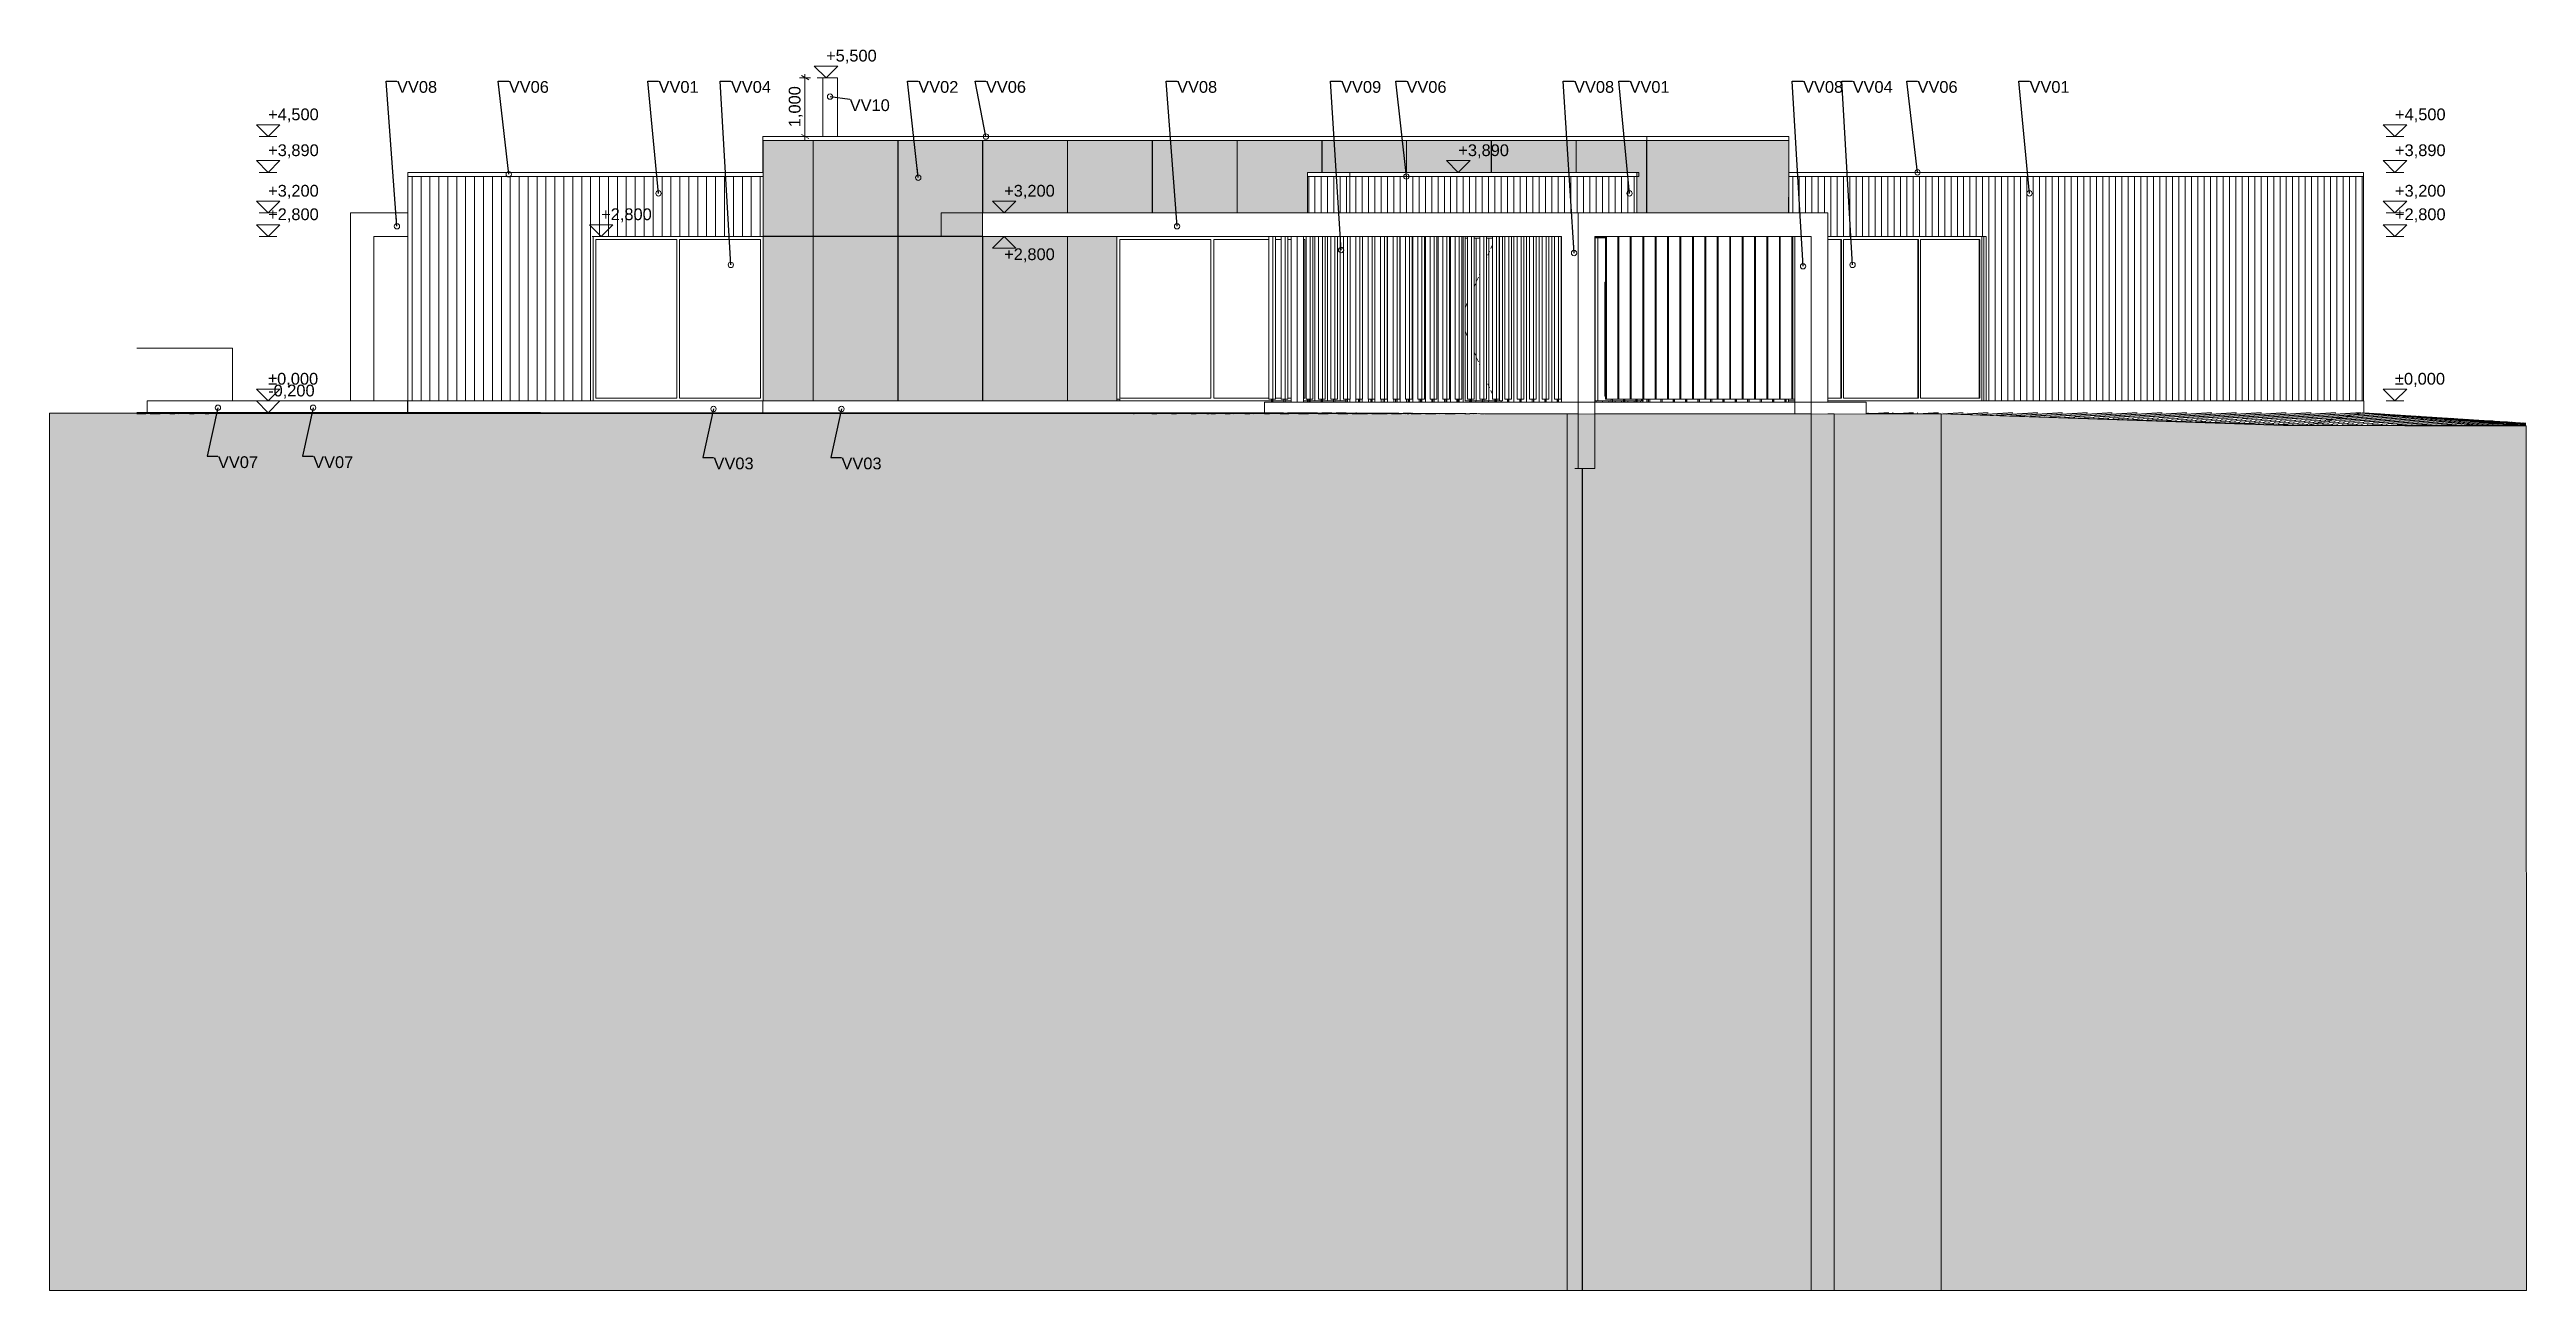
# Model space of a CAD drawing. Header units: millimetres. Extents: x -280990 to -136866, y -15139 to 7194.
# Drawn here: x -280990 to -238810, y -15139 to 5980 of the extents above; entities that cross this region are included whole.
import ezdxf

# ---------------------------------------------------------------- set-up
doc = ezdxf.new("R2010")
doc.units = ezdxf.units.MM
doc.header["$MEASUREMENT"] = 0
for name, color, linetype, lineweight in [('Annotation - Label_Pen_No__1', 7, 'Continuous', 13), ('New_   _3D_Pen_No__1', 7, 'Continuous', 13), ('New_0_Pen_No__1', 7, 'Continuous', 13), ('New_2D Drafting - General_Pen_No__1', 7, 'Continuous', 13), ('New_2D Drafting - General_Pen_No__18', 9, 'Continuous', 15), ('New_ARCHICAD Doors_Pen_No__1', 7, 'Continuous', 13), ('New_ARCHICAD Windows_Pen_No__1', 7, 'Continuous', 13), ('New_Dimensioning - General_Pen_No__1', 7, 'Continuous', 13), ('New_HALJASTUS_Pen_No__1', 7, 'Continuous', 13), ('New_Shell - Roof_Pen_No__1', 7, 'Continuous', 13), ('New_Site & Landscape - Terrain_Pen_No__1', 7, 'Continuous', 13), ('New_Structural - Bearing_Pen_No__1', 7, 'Continuous', 13)]:
    doc.layers.add(name, color=color, linetype=linetype, lineweight=lineweight)
for name, color, linetype, lineweight, true_color in [('New_2D Drafting - General_Pen_No__61', 7, 'Continuous', 20, 0x6a6a6a), ('New_Site & Landscape - Terrain_Pen_No__180', 7, 'Continuous', 15, 0xd6cda7), ('New_Site & Landscape - Terrain_Pen_No__93', 7, 'Continuous', 13, 0xa2a233)]:
    doc.layers.add(name, color=color, linetype=linetype, lineweight=lineweight, true_color=true_color)
for name, color, linetype in [('New_ARCHICAD Doors', 7, 'Continuous'), ('New_Dimensioning - General', 7, 'Continuous'), ('New_Structural - Bearing', 7, 'Continuous')]:
    doc.layers.add(name, color=color, linetype=linetype)
doc.styles.add('GENERATED_STYLE_1', font='')
doc.styles.get('GENERATED_STYLE_1').set_extended_font_data('Arial')
doc.dimstyles.new('GENERATED_STYLE__1', dxfattribs={"dimtxt": 200, "dimasz": 95, "dimexe": 0.18, "dimexo": 0.0625, "dimgap": 0, "dimtad": 1, "dimdec": 3, "dimlfac": 0.001, "dimzin": 0, "dimdsep": 46, "dimtxsty": 'GENERATED_STYLE_1', "dimblk": 'ARROWHEAD_2', "dimblk1": 'ARROWHEAD_2', "dimblk2": 'ARROWHEAD_2', "dimcen": 0.09, "dimse1": 1, "dimse2": 1, "dimclrd": 7, "dimclre": 7, "dimclrt": 7, "dimadec": 0, "dimazin": 0, "dimtfac": 1, "dimtdec": 4, "dimtmove": 0, "dimatfit": 3, "dimfxl": 0, "dimtolj": 1, "dimtzin": 0, "dimarcsym": 0})
doc.dimstyles.new('GENERATED_STYLE__2', dxfattribs={"dimtxt": 0.18, "dimasz": 182.4, "dimexe": 0.18, "dimexo": 0.0625, "dimgap": 0, "dimtad": 0, "dimtih": 1, "dimtoh": 1, "dimdec": 4, "dimzin": 0, "dimdsep": 46, "dimcen": 0.09, "dimadec": 0, "dimazin": 0, "dimtfac": 1, "dimtdec": 4, "dimtmove": 0, "dimatfit": 3, "dimldrblk": 'ARROWHEAD_1', "dimfxl": 0, "dimtolj": 1, "dimtzin": 0, "dimarcsym": 0})

msp = doc.modelspace()

# ---------------------------------------------------------------- texts
at = {"layer": 'Annotation - Label_Pen_No__1', "color": 7, "linetype": 'Continuous', "lineweight": 13, "char_height": 200, "attachment_point": 1, "style": 'GENERATED_STYLE_1'}
for s, insert in [('\\A1;{\\pql;\\fArial|b0|i0|c0|p34;VV0\\fArial|b0|i0|c0|p34;8}', (-275073.4288, 5444.5453)), ('\\A1;{\\pql;\\fArial|b0|i0|c0|p34;VV0\\fArial|b0|i0|c0|p34;6}', (-273169.8383, 5444.5453)), ('\\A1;{\\pql;\\fArial|b0|i0|c0|p34;VV01}', (-270619.506, 5444.5453)), ('\\A1;{\\pql;\\fArial|b0|i0|c0|p34;VV0\\fArial|b0|i0|c0|p34;4}', (-269387.8015, 5444.5453)), ('\\A1;{\\pql;\\fArial|b0|i0|c0|p34;VV\\fArial|b0|i0|c0|p34;10}', (-267363.9487, 5133.4515)), ('\\A1;{\\pql;\\fArial|b0|i0|c0|p34;VV0\\fArial|b0|i0|c0|p34;2}', (-266196.7816, 5444.5453)), ('\\A1;{\\pql;\\fArial|b0|i0|c0|p34;VV0\\fArial|b0|i0|c0|p34;6}', (-265044.7515, 5444.5453)), ('\\A1;{\\pql;\\fArial|b0|i0|c0|p34;VV0\\fArial|b0|i0|c0|p34;8}', (-261789.6117, 5444.5453)), ('\\A1;{\\pql;\\fArial|b0|i0|c0|p34;VV0\\fArial|b0|i0|c0|p34;9}', (-258996.5548, 5444.5453)), ('\\A1;{\\pql;\\fArial|b0|i0|c0|p34;VV0\\fArial|b0|i0|c0|p34;6}', (-257883.1791, 5444.5453)), ('\\A1;{\\pql;\\fArial|b0|i0|c0|p34;VV\\fArial|b0|i0|c0|p34;08}', (-255029.2909, 5444.5453)), ('\\A1;{\\pql;\\fArial|b0|i0|c0|p34;VV01}', (-254084.9054, 5444.5453)), ('\\A1;{\\pql;\\fArial|b0|i0|c0|p34;VV\\fArial|b0|i0|c0|p34;08}', (-251129.5165, 5444.5453)), ('\\A1;{\\pql;\\fArial|b0|i0|c0|p34;VV0\\fArial|b0|i0|c0|p34;4}', (-250286.188, 5444.5453)), ('\\A1;{\\pql;\\fArial|b0|i0|c0|p34;VV0\\fArial|b0|i0|c0|p34;6}', (-249180.483, 5444.5453)), ('\\A1;{\\pql;\\fArial|b0|i0|c0|p34;VV01}', (-247273.1419, 5444.5453)), ('\\A1;{\\pql;\\pt562.5;\\fArial|b0|i0|c0|p34;VV0\\fArial|b0|i0|c0|p34;7}', (-278122.7993, -941.8472)), ('\\A1;{\\pql;\\pt562.5;\\fArial|b0|i0|c0|p34;VV0\\fArial|b0|i0|c0|p34;7}', (-276501.0537, -941.8472)), ('\\A1;{\\pql;\\pt562.5;\\fArial|b0|i0|c0|p34;VV0\\fArial|b0|i0|c0|p34;3}', (-269683.3729, -963.7453)), ('\\A1;{\\pql;\\pt562.5;\\fArial|b0|i0|c0|p34;VV0\\fArial|b0|i0|c0|p34;3}', (-267504.2733, -963.7453))]:
    msp.add_mtext(s, dxfattribs=dict(at, insert=insert))
at = {"layer": 'New_Dimensioning - General_Pen_No__1', "color": 7, "lineweight": 13, "char_height": 200, "attachment_point": 7, "style": 'GENERATED_STYLE_1'}
for s, insert in [('\\A1;{\\pql;\\fArial|b0|i0|c0|p34;+5,500}', (-267766.1825, 5740)), ('\\A1;{\\pql;\\fArial|b0|i0|c0|p34;+4,500}', (-277267.7132, 4740)), ('\\A1;{\\pql;\\fArial|b0|i0|c0|p34;+4,500}', (-241049.1173, 4740)), ('\\A1;{\\pql;\\fArial|b0|i0|c0|p34;+3,890}', (-277267.7132, 4130)), ('\\A1;{\\pql;\\fArial|b0|i0|c0|p34;+3,890}', (-256999.818, 4130)), ('\\A1;{\\pql;\\fArial|b0|i0|c0|p34;+3,890}', (-241049.1173, 4130)), ('\\A1;{\\pql;\\fArial|b0|i0|c0|p34;+3,200}', (-277267.7132, 3440)), ('\\A1;{\\pql;\\fArial|b0|i0|c0|p34;+3,200}', (-264733.7024, 3440)), ('\\A1;{\\pql;\\fArial|b0|i0|c0|p34;+3,200}', (-241049.1173, 3440)), ('\\A1;{\\pql;\\fArial|b0|i0|c0|p34;+2,800}', (-277267.7132, 3040)), ('\\A1;{\\pql;\\fArial|b0|i0|c0|p34;+2,800}', (-271596.9329, 3040)), ('\\A1;{\\pql;\\fArial|b0|i0|c0|p34;+2,800}', (-241049.1173, 3040)), ('\\A1;{\\pql;\\fArial|b0|i0|c0|p34;+2,800}', (-264733.7024, 2360)), ('\\A1;{\\pql;\\fArial|b0|i0|c0|p34;±0,000}', (-277267.7133, 240)), ('\\A1;{\\pql;\\fArial|b0|i0|c0|p34;±0,000}', (-277267.7133, 240)), ('\\A1;{\\pql;\\fArial|b0|i0|c0|p34;±0,000}', (-277267.7133, 240)), ('\\A1;{\\pql;\\fArial|b0|i0|c0|p34;±0,000}', (-241049.1173, 240)), ('\\A1;{\\pql;\\fArial|b0|i0|c0|p34;-0,200}', (-277267.7132, 40.1325))]:
    msp.add_mtext(s, dxfattribs=dict(at, insert=insert))

# ---------------------------------------------------------------- blocks, each defined once
blk = doc.blocks.new('*D1')
at = {"layer": 'New_Dimensioning - General_Pen_No__1', "color": 7, "linetype": 'Continuous', "lineweight": 13}
for p, q in [((-268031, 5500), (-268218, 5500)), ((-268062, 5464), (-268187, 5536)), ((-268125, 5500), (-268125, 5561)), ((-268125, 4500), (-268125, 5500)), ((-268031, 4500), (-268218, 4500)), ((-268187, 4536), (-268062, 4464)), ((-268125, 4439), (-268125, 4500))]:
    blk.add_line(p, q, dxfattribs=at)
at = {"layer": 'New_Dimensioning - General_Pen_No__1', "color": 7, "lineweight": 13, "insert": (-268165, 4658), "char_height": 200, "attachment_point": 7, "rotation": 90, "style": 'GENERATED_STYLE_1'}
blk.add_mtext('\\A1;{\\pql;\\fArial|b0|i0|c0|p34;1,000}', dxfattribs=at)
blk = doc.blocks.new('ARROWHEAD_2')
at = {"color": 0, "linetype": 'Continuous', "lineweight": 0}
for p, q in [((0, 0), (-1, 0)), ((-0.38, -0.66), (0.38, 0.66))]:
    blk.add_line(p, q, dxfattribs=at)
blk = doc.blocks.new('ARROWHEAD_1')
at = {"color": 0, "linetype": 'Continuous', "lineweight": 0}
blk.add_line((0, 0), (-1, 0), dxfattribs=at)
blk.add_circle((0, 0), 0.25, dxfattribs=at)

# ---------------------------------------------------------------- dimensions: what is measured, and where the dimension line sits
at = {"layer": 'New_Dimensioning - General', "color": 7, "linetype": 'Continuous', "lineweight": 13}
dim = msp.add_linear_dim(base=(-268124.5375, 5500), p1=(-267823.6668, 4500), p2=(-267823.6668, 5500), angle=90, dimstyle='GENERATED_STYLE__1', dxfattribs=at)
dim.commit()
dim.dimension.update_dxf_attribs({"geometry": '*D1', "text_midpoint": (-268264.5375, 4994.058), "dimtype": 160, "text_rotation": 90})

# ---------------------------------------------------------------- hatches: boundary and pattern name
at = {"layer": 'New_2D Drafting - General_Pen_No__18', "linetype": 'Continuous', "lineweight": 15}
for points in [[(-268835.0254, 8.5), (-268835.0254, 0), (-262765.0255, 0), (-262765.0255, 9.0992), (-262765.0255, 29.0991), (-262765.0255, 30.0025), (-262815.0254, 30.0025), (-262815.0254, 2799.9999), (-265100.0348, 2799.9999), (-265100.0348, 3199.9999), (-259565.0253, 3199.9999), (-259565.0253, 3820), (-259565.0253, 3890.0001), (-253959.0646, 3890.0001), (-253959.0649, 3820), (-253959.0649, 3199.9999), (-253791.4657, 3199.9999), (-253791.4657, 3720.0001), (-253791.4657, 3890.0001), (-253791.4657, 4430), (-268835.0254, 4430), (-268835.0254, 49.9999), (-268835.0254, 40.0001), (-268835.0254, 28.5001)], [(-251368.9532, 4430), (-253791.4657, 4430), (-253791.4657, 3890.0001), (-253791.4657, 3200), (-251368.9532, 3200)]]:
    msp.add_hatch(color=9, dxfattribs=at).paths.add_polyline_path(points)
at = {"layer": 'New_2D Drafting - General_Pen_No__61', "linetype": 'Continuous', "lineweight": 20, "true_color": 0x6a6a6a}
h = msp.add_hatch(dxfattribs=at)
h.set_pattern_fill('Dashed_0001', color=251, style=0, pattern_type=2)
h.set_pattern_definition([(45, (0, 0), (-183.84776, 183.84776), [195, -65]), (45, (7e-14, 183.85), (-183.84776, 183.84776), [195, -65])])
h.paths.add_polyline_path([(-280989.8059, -205.9561), (-266832.1573, -206.4056), (-260239.2033, -214.6036), (-256039.2219, -218.0945), (-254960.2206, -218.9913), (-250988.5325, -222.2925), (-248776.7755, -220), (-242945.6047, -420), (-241835.0918, -420), (-240879.019, -426.5), (-238812.8999, -424.2888), (-238812.8999, -900), (-238810.0426, -15138.6962), (-280989.8059, -15138.6962)])
at = {"layer": 'New_ARCHICAD Doors', "linetype": 'Continuous', "lineweight": 0, "true_color": 0x000000}
h = msp.add_hatch(dxfattribs=at)
h.set_pattern_fill('Plank_Floor_horisontaaln_9B', color=18, style=0, pattern_type=2)
h.set_pattern_definition([(180, (243227.02, -2e-12), (0, 152), [])])
h.paths.add_polyline_path([(-256882.4221, 2772), (-256842.4957, 2772), (-256842.4957, 2800), (-256882.4221, 2800)])
h = msp.add_hatch(dxfattribs=at)
h.set_pattern_fill('Plank_Floor_horisontaaln_9B', color=18, style=0, pattern_type=2)
h.set_pattern_definition([(90, (243227.02, 6e-10), (-107.742253, 0), [])])
h.paths.add_polyline_path([(-256882.4221, 0), (-256797.7904, 0), (-256797.7904, 30), (-256842.4957, 30), (-256842.4957, 2772), (-256882.4221, 2772)])
h = msp.add_hatch(dxfattribs=at)
h.set_pattern_fill('Plank_Floor_horisontaaln_9B', color=18, style=0, pattern_type=2)
h.set_pattern_definition([(90, (243227.02, 6e-10), (-107.742253, 0), [])])
h.paths.add_polyline_path([(-256729.0802, 30), (-256773.7856, 30), (-256773.7856, 0), (-256586.2925, 0), (-256586.2925, 30), (-256630.9979, 30), (-256630.9979, 2772), (-256729.0802, 2772)])
h = msp.add_hatch(dxfattribs=at)
h.set_pattern_fill('Plank_Floor_horisontaaln_9B', color=18, style=0, pattern_type=2)
h.set_pattern_definition([(180, (243227.02, 1e-11), (0, 152), [])])
h.paths.add_polyline_path([(-256729.0802, 2772), (-256630.9978, 2772), (-256630.9978, 2800), (-256729.0802, 2800)])
h = msp.add_hatch(dxfattribs=at)
h.set_pattern_fill('Plank_Floor_horisontaaln_9B', color=18, style=0, pattern_type=2)
h.set_pattern_definition([(90, (243227.02, -2e-10), (-107.742253, 0), [])])
h.paths.add_polyline_path([(-256562.2877, 30), (-256562.2877, 0), (-256374.7947, 0), (-256374.7947, 30), (-256419.5, 30), (-256419.5, 2772), (-256517.5825, 2772), (-256517.5825, 30)])
h = msp.add_hatch(dxfattribs=at)
h.set_pattern_fill('Plank_Floor_horisontaaln_9B', color=18, style=0, pattern_type=2)
h.set_pattern_definition([(180, (243227.02, -1e-10), (0, 152), [])])
h.paths.add_polyline_path([(-256517.5824, 2800), (-256517.5824, 2772), (-256419.5, 2772), (-256419.5, 2800)])
h = msp.add_hatch(dxfattribs=at)
h.set_pattern_fill('Plank_Floor_horisontaaln_9B', color=18, style=0, pattern_type=2)
h.set_pattern_definition([(90, (243227.02, 5e-10), (107.742253, 0), [])])
h.paths.add_polyline_path([(-256350.7899, 30), (-256350.7899, 0), (-256350.2814, 0), (-256350.2814, 30)])
at = {"layer": 'New_Site & Landscape - Terrain_Pen_No__180', "linetype": 'Continuous', "lineweight": 0, "true_color": 0x353329}
msp.add_hatch(color=250, dxfattribs=at).paths.add_polyline_path([(-279501.1354, -15138.6962), (-255147.8691, -15138.6962), (-255147.8691, -220), (-255689.2864, -220), (-256040.2069, -218.0891), (-256468.5435, -218.7405), (-266973.7441, -215.343), (-275658.7904, -213.4091), (-279501.1354, -218.4055)])
at = {"layer": 'New_Structural - Bearing', "linetype": 'Continuous', "lineweight": 0, "true_color": 0x000000}
h = msp.add_hatch(dxfattribs=at)
h.set_pattern_fill('Plank_Floor_vert_0001', color=18, style=0, pattern_type=2)
h.set_pattern_definition([(90, (1e-07, 1e-10), (-152, 0), [])])
h.paths.add_polyline_path([(-274888.0254, 0), (-271735.0254, 0), (-271735.0254, 2800), (-268835.5028, 2800), (-268835.5028, 3200), (-268835.0254, 3200), (-268835.0254, 3820), (-274888.0254, 3820)])
h = msp.add_hatch(dxfattribs=at)
h.set_pattern_fill('Plank_Floor_vert_0001', color=18, style=0, pattern_type=2)
h.set_pattern_definition([(90, (-502181.07, 1e-11), (107.21757, 0), [])])
h.paths.add_polyline_path([(-259565.0254, 3820), (-259565.0254, 3200), (-258848.243, 3200), (-258848.243, 3820)])
h = msp.add_hatch(dxfattribs=at)
h.set_pattern_fill('Plank_Floor_vert_0001', color=18, style=0, pattern_type=2)
h.set_pattern_definition([(90, (243332.82, -2e-11), (107.742253, 0), [])])
h.paths.add_polyline_path([(-258848.243, 3820), (-258848.243, 3199.9999), (-253926.4581, 3200), (-253926.4581, 3820)])
h = msp.add_hatch(dxfattribs=at)
h.set_pattern_fill('Plank_Floor_vert_0001', color=18, style=0, pattern_type=2)
h.set_pattern_definition([(90, (243323.82, 3e-12), (107.738358, 0), [])])
h.paths.add_polyline_path([(-251379.2395, 3200.0002), (-250705.0002, 3199.9999), (-250705.0002, 2800.0002), (-248011.4063, 2800.0002), (-248011.4063, 0.0001), (-241599.2173, 0.0001), (-241599.2173, 3820), (-251368.9532, 3820), (-251368.9532, 3469.9999), (-251379.2395, 3469.9999)])
h = msp.add_hatch(dxfattribs=at)
h.set_pattern_fill('Plank_Floor_vert_0001', color=18, style=0, pattern_type=2)
h.set_pattern_definition([(90, (243314.76, -7e-09), (107.738358, 0), [])])
h.paths.add_polyline_path([(-241599.2173, 3820), (-241599.2173, 0), (-241584.3323, 0), (-241584.3323, 3820)])
h = msp.add_hatch(dxfattribs=at)
h.set_pattern_fill('Plank_Floor_vert_0001', color=18, style=0, pattern_type=2)
h.set_pattern_definition([(90, (-502181.07, -3e-10), (107.21757, 0), [])])
h.paths.add_polyline_path([(-259523.2574, 30), (-259523.2574, 0), (-259335.7643, 0), (-259335.7643, 30), (-259380.4696, 30), (-259380.4696, 2800), (-259478.552, 2800), (-259478.552, 30)])
h = msp.add_hatch(dxfattribs=at)
h.set_pattern_fill('Plank_Floor_vert_0001', color=18, style=0, pattern_type=2)
h.set_pattern_definition([(90, (-502181.07, 1e-10), (107.21757, 0), [])])
h.paths.add_polyline_path([(-259311.7595, 0), (-259124.2664, 0), (-259124.2664, 30), (-259168.9718, 30), (-259168.9718, 2800), (-259267.0542, 2800), (-259267.0542, 30), (-259311.7595, 30)])
h = msp.add_hatch(dxfattribs=at)
h.set_pattern_fill('Plank_Floor_vert_0001', color=18, style=0, pattern_type=2)
h.set_pattern_definition([(90, (-502181.07, -3e-10), (107.21757, 0), [])])
h.paths.add_polyline_path([(-259055.5563, 30), (-259100.2616, 30), (-259100.2616, 0), (-258912.7686, 0), (-258912.7686, 30), (-258957.4739, 30), (-258957.4739, 2800), (-259055.5563, 2800)])
h = msp.add_hatch(dxfattribs=at)
h.set_pattern_fill('Plank_Floor_vert_0001', color=18, style=0, pattern_type=2)
h.set_pattern_definition([(90, (243332.82, 4e-10), (107.742253, 0), [])])
h.paths.add_polyline_path([(-258844.0585, 30), (-258848.243, 30), (-258848.243, -20), (-258701.2708, -20), (-258701.2708, 30), (-258745.9762, 30), (-258745.9762, 2800), (-258844.0585, 2800)])
h = msp.add_hatch(dxfattribs=at)
h.set_pattern_fill('Plank_Floor_vert_0001', color=18, style=0, pattern_type=2)
h.set_pattern_definition([(90, (243332.82, 1e-09), (107.742253, 0), [])])
h.paths.add_polyline_path([(-258632.5607, 30), (-258677.266, 30), (-258677.266, -20), (-258489.7729, -20), (-258489.7729, 30), (-258534.4783, 30), (-258534.4783, 2799.9999), (-258632.5607, 2800)])
h = msp.add_hatch(dxfattribs=at)
h.set_pattern_fill('Plank_Floor_vert_0001', color=18, style=0, pattern_type=2)
h.set_pattern_definition([(90, (243332.82, 4e-10), (107.742253, 0), [])])
h.paths.add_polyline_path([(-258465.7682, 30), (-258465.7682, -20), (-258278.2751, -20), (-258278.2751, 30), (-258322.9805, 30), (-258322.9805, 2800), (-258421.0629, 2800), (-258421.0629, 30)])
h = msp.add_hatch(dxfattribs=at)
h.set_pattern_fill('Plank_Floor_vert_0001', color=18, style=0, pattern_type=2)
h.set_pattern_definition([(90, (243332.82, 4e-10), (107.742253, 0), [])])
h.paths.add_polyline_path([(-258254.2703, 30), (-258254.2703, -20), (-258066.7773, -20), (-258066.7773, 30), (-258111.4827, 30), (-258111.4827, 2800), (-258209.565, 2800), (-258209.565, 30)])
h = msp.add_hatch(dxfattribs=at)
h.set_pattern_fill('Plank_Floor_vert_0001', color=18, style=0, pattern_type=2)
h.set_pattern_definition([(90, (243332.82, 1e-09), (107.742253, 0), [])])
h.paths.add_polyline_path([(-258042.7725, 30), (-258042.7725, -20), (-257855.2795, -20), (-257855.2795, 30), (-257899.9848, 30), (-257899.9848, 2800), (-257998.0672, 2800), (-257998.0672, 30)])
h = msp.add_hatch(dxfattribs=at)
h.set_pattern_fill('Plank_Floor_vert_0001', color=18, style=0, pattern_type=2)
h.set_pattern_definition([(90, (243332.82, 1e-09), (107.742253, 0), [])])
h.paths.add_polyline_path([(-257786.5694, 30), (-257831.2747, 30), (-257831.2747, -20), (-257643.7816, -20), (-257643.7816, 30), (-257688.487, 30), (-257688.487, 2800), (-257786.5694, 2800)])
h = msp.add_hatch(dxfattribs=at)
h.set_pattern_fill('Plank_Floor_vert_0001', color=18, style=0, pattern_type=2)
h.set_pattern_definition([(90, (243332.82, 4e-10), (107.742253, 0), [])])
h.paths.add_polyline_path([(-257619.7769, 30), (-257619.7769, -20), (-257432.2838, -20), (-257432.2838, 30), (-257476.9892, 30), (-257476.9892, 2800), (-257575.0716, 2800), (-257575.0716, 30)])
h = msp.add_hatch(dxfattribs=at)
h.set_pattern_fill('Plank_Floor_vert_0001', color=18, style=0, pattern_type=2)
h.set_pattern_definition([(90, (243332.82, -5e-10), (107.742253, 0), [])])
h.paths.add_polyline_path([(-257363.5738, 30), (-257408.2791, 30), (-257408.2791, -20), (-257220.786, -20), (-257220.786, 30), (-257265.4914, 30), (-257265.4914, 2800), (-257363.5738, 2800)])
h = msp.add_hatch(dxfattribs=at)
h.set_pattern_fill('Plank_Floor_vert_0001', color=18, style=0, pattern_type=2)
h.set_pattern_definition([(90, (243332.82, 4e-10), (107.742253, 0), [])])
h.paths.add_polyline_path([(-257196.7812, 30), (-257196.7812, -20), (-257009.2882, -20), (-257009.2882, 30), (-257053.9935, 30), (-257053.9935, 2800), (-257152.0759, 2800), (-257152.0759, 30)])
h = msp.add_hatch(dxfattribs=at)
h.set_pattern_fill('Plank_Floor_vert_0001', color=18, style=0, pattern_type=2)
h.set_pattern_definition([(90, (243332.82, 4e-10), (107.742253, 0), [])])
h.paths.add_polyline_path([(-256985.2834, -20), (-256797.7903, -20), (-256797.7903, 0), (-256882.4221, 0), (-256882.4221, 2800), (-256940.5781, 2800), (-256940.5781, 30), (-256985.2834, 30)])
h = msp.add_hatch(dxfattribs=at)
h.set_pattern_fill('Plank_Floor_vert_0001', color=18, style=0, pattern_type=2)
h.set_pattern_definition([(90, (243332.82, -4e-10), (107.742253, 0), [])])
h.paths.add_polyline_path([(-256350.7899, -20), (-256163.2968, -20), (-256163.2968, 30), (-256208.0022, 30), (-256208.0022, 2800), (-256244.4745, 2800), (-256244.4745, 0), (-256350.7899, 0)])
h = msp.add_hatch(dxfattribs=at)
h.set_pattern_fill('Plank_Floor_vert_0001', color=18, style=0, pattern_type=2)
h.set_pattern_definition([(90, (-499577.3, 0), (107.21757, 0), [])])
h.paths.add_polyline_path([(-256350.2814, 30), (-256350.2814, 0), (-256244.4746, 0), (-256244.4746, 2800), (-256306.0846, 2800), (-256306.0846, 30)])
h = msp.add_hatch(dxfattribs=at)
h.set_pattern_fill('Plank_Floor_vert_0001', color=18, style=0, pattern_type=2)
h.set_pattern_definition([(90, (243332.82, -1e-09), (107.742253, 0), [])])
h.paths.add_polyline_path([(-256139.2921, 30), (-256139.2921, -20), (-255951.799, -20), (-255951.799, 30), (-255996.5043, 30), (-255996.5043, 2800), (-256094.5867, 2800), (-256094.5867, 30)])
h = msp.add_hatch(dxfattribs=at)
h.set_pattern_fill('Plank_Floor_vert_0001', color=18, style=0, pattern_type=2)
h.set_pattern_definition([(90, (243332.82, -4e-10), (107.742253, 0), [])])
h.paths.add_polyline_path([(-255927.7942, -20), (-255740.3011, -20), (-255740.3011, 30), (-255785.0065, 30), (-255785.0065, 2800), (-255883.0889, 2800), (-255883.0889, 30), (-255927.7942, 30)])
h = msp.add_hatch(dxfattribs=at)
h.set_pattern_fill('Plank_Floor_vert_0001', color=18, style=0, pattern_type=2)
h.set_pattern_definition([(90, (243332.82, -4e-10), (107.742253, 0), [])])
h.paths.add_polyline_path([(-255716.2964, 30), (-255716.2964, -20), (-255528.8034, -20), (-255528.8034, 30), (-255573.5087, 30), (-255573.5087, 2800), (-255671.5911, 2800), (-255671.5911, 30)])
h = msp.add_hatch(dxfattribs=at)
h.set_pattern_fill('Plank_Floor_vert_0001', color=18, style=0, pattern_type=2)
h.set_pattern_definition([(90, (243332.82, -1e-09), (107.742253, 0), [])])
h.paths.add_polyline_path([(-255504.7986, -20), (-255317.3056, -20), (-255317.3056, 30), (-255362.0109, 30), (-255362.0109, 2800), (-255460.0933, 2800), (-255460.0933, 30), (-255504.7986, 30)])
h = msp.add_hatch(dxfattribs=at)
h.set_pattern_fill('Plank_Floor_vert_0001', color=18, style=0, pattern_type=2)
h.set_pattern_definition([(90, (243332.82, -6e-09), (107.742253, 0), [])])
h.paths.add_polyline_path([(-255293.3008, -20), (-255240.2394, -20), (-255240.2394, 2800), (-255248.5954, 2800), (-255248.5954, 30), (-255293.3008, 30)])
h = msp.add_hatch(dxfattribs=at)
h.set_pattern_fill('Plank_Floor_vert_0001', color=18, style=0, pattern_type=2)
h.set_pattern_definition([(90, (-491335.23, 0), (107.22148, 0), [])])
h.paths.add_polyline_path([(-248081.9469, 2800), (-248081.9469, 2750), (-248081.9469, 50), (-248081.9469, 0), (-248011.4064, 0), (-248011.4064, 2800)])
h = msp.add_hatch(dxfattribs=at)
h.set_pattern_fill('Plank_Floor_vert_0001', color=18, style=0, pattern_type=2)
h.set_pattern_definition([(90, (-502181.07, -2e-12), (107.21757, 0), [])])
h.paths.add_polyline_path([(-259547.2621, 30), (-259565.0254, 30), (-259565.0254, 0), (-259547.2621, 0)])
h = msp.add_hatch(dxfattribs=at)
h.set_pattern_fill('Plank_Floor_vert_0001', color=18, style=0, pattern_type=2)
h.set_pattern_definition([(90, (-502181.07, 1e-11), (107.21757, 0), [])])
h.paths.add_polyline_path([(-258848.243, 30), (-258888.7639, 30), (-258888.7639, -20), (-258848.243, -20)])
h = msp.add_hatch(dxfattribs=at)
h.set_pattern_fill('Plank_Floor_vert_0001', color=18, style=0, pattern_type=2)
h.set_pattern_definition([(90, (243332.82, 3e-12), (107.742253, 0), [])])
h.paths.add_polyline_path([(-256773.7856, 0), (-256773.7856, -20), (-256586.2925, -20), (-256586.2925, 0)])
h = msp.add_hatch(dxfattribs=at)
h.set_pattern_fill('Plank_Floor_vert_0001', color=18, style=0, pattern_type=2)
h.set_pattern_definition([(90, (243332.82, 8e-12), (107.742253, 0), [])])
h.paths.add_polyline_path([(-256562.2878, -20), (-256374.7947, -20), (-256374.7947, 0), (-256562.2878, 0)])
h = msp.add_hatch(dxfattribs=at)
h.set_pattern_fill('Plank_Floor_vert_0001', color=18, style=0, pattern_type=2)
h.set_pattern_definition([(90, (243332.82, -1e-12), (107.742253, 0), [])])
h.paths.add_polyline_path([(-254375.5127, -20), (-254196.791, -20), (-254187.9299, -20), (-254187.9299, 0), (-254375.5127, 0)])
h = msp.add_hatch(dxfattribs=at)
h.set_pattern_fill('Plank_Floor_vert_0001', color=18, style=0, pattern_type=2)
h.set_pattern_definition([(90, (243332.82, 1e-12), (107.742253, 0), [])])
h.paths.add_polyline_path([(-253976.4321, 0), (-254164.0149, 0), (-254164.0149, -20), (-253976.4321, -20)])
h = msp.add_hatch(dxfattribs=at)
h.set_pattern_fill('Plank_Floor_vert_0001', color=18, style=0, pattern_type=2)
h.set_pattern_definition([(90, (243332.82, 8e-12), (107.742253, 0), [])])
h.paths.add_polyline_path([(-253952.5171, 0), (-253952.5171, -20), (-253859.7311, -20), (-253859.7311, 0)])
h = msp.add_hatch(dxfattribs=at)
h.set_pattern_fill('Plank_Floor_vert_0001', color=18, style=0, pattern_type=2)
h.set_pattern_definition([(90, (243332.82, 8e-12), (107.742253, 0), [])])
h.paths.add_polyline_path([(-254399.4277, 0), (-254674.5557, 0), (-254674.5557, -20), (-254399.4277, -20)])

# ---------------------------------------------------------------- linework, layer by layer
at = {"layer": 'New_   _3D_Pen_No__1', "color": 7, "linetype": 'Continuous', "lineweight": 13}
for p, q in [((-254671.4051, 2775), (-254671.4051, 0)), ((-254622.0286, 0), (-254622.0286, 2775)), ((-254506.1839, 2019.714), (-254497.9302, 2019.714)), ((-254506.1839, 2019.714), (-254506.1839, 79.444)), ((-254497.9302, 2019.714), (-254492.7243, 2019.714)), ((-254497.9302, 79.444), (-254497.9302, 2019.714)), ((-254506.1839, 79.444), (-254497.9302, 79.444)), ((-254497.9302, 79.444), (-254492.7243, 79.444)), ((-254674.4236, -20), (-254160.5415, -20)), ((-254160.5415, -20), (-251270.684, -20)), ((-251270.684, -220), (-251270.684, -20)), ((-250988.5325, -15138.6962), (-250988.5325, -20)), ((-250705.0002, -20), (-250052.4016, -20)), ((-250052.4016, -220), (-250052.4016, -20)), ((-250052.4016, -220), (-248776.7755, -220)), ((-248776.7755, -15138.6962), (-248776.7755, -220)), ((-250992.0958, -15138.6962), (-250988.5325, -15138.6962)), ((-250988.5325, -15138.6962), (-250705.001, -15138.6962)), ((-250596.8588, -15138.6962), (-250052.4016, -15138.6962)), ((-250052.4016, -15138.6962), (-248776.7755, -15138.6962))]:
    msp.add_line(p, q, dxfattribs=at)
at = {"layer": 'New_0_Pen_No__1', "color": 7, "linetype": 'Continuous', "lineweight": 13}
for p, q in [((-267823.6668, 5500), (-267820.5328, 5500)), ((-267823.6668, 4500), (-267823.6668, 5500)), ((-267820.5328, 5500), (-267811.2879, 5500)), ((-267811.2879, 5500), (-267796.3957, 5500)), ((-267796.3957, 5500), (-267776.603, 5500)), ((-267776.603, 5500), (-267752.9022, 5500)), ((-267752.9022, 5500), (-267726.4819, 5500)), ((-267726.4819, 5500), (-267698.6668, 5500)), ((-267698.6668, 5500), (-267670.8517, 5500)), ((-267670.8517, 5500), (-267644.4313, 5500)), ((-267644.4313, 5500), (-267620.7306, 5500)), ((-267620.7306, 5500), (-267600.9378, 5500)), ((-267600.9378, 5500), (-267586.0457, 5500)), ((-267586.0457, 5500), (-267576.8008, 5500)), ((-267576.8008, 5500), (-267573.6668, 5500)), ((-267573.6668, 4500), (-267573.6668, 5500)), ((-260301.3858, -20), (-254960.2206, -20)), ((-260301.3858, -200.8748), (-260301.3858, -20)), ((-260301.3858, -217.6756), (-260301.3858, -217.5009)), ((-254960.2206, -1150.6249), (-254960.2206, -20)), ((-254960.2206, -20), (-254958.0879, -20)), ((-254958.0879, -20), (-254674.5557, -20)), ((-254674.5557, -20), (-254674.4236, -20)), ((-254674.4236, -1150.6249), (-254674.4236, -20)), ((-255013.6722, -1150.6249), (-254960.2206, -1150.6249)), ((-254960.2206, -1150.6249), (-254674.4236, -1150.6249))]:
    msp.add_line(p, q, dxfattribs=at)
at = {"layer": 'New_0_Pen_No__1', "color": 7, "linetype": 'Continuous', "lineweight": 13, "flags": 128}
for points in [[(-268835.0254, 2803.9999), (-267988.0348, 2803.9999), (-267988.0348, 4430), (-268835.0254, 4430)], [(-267984.0348, 2803.9999), (-266544.0348, 2803.9999), (-266544.0348, 4430), (-267984.0348, 4430)], [(-265100.0348, 4430), (-266540.0348, 4430), (-266540.0348, 2805.6516), (-265100.0348, 2805.6516), (-265100.0348, 3200)], [(-265096.0348, 3200), (-263656.0348, 3200), (-263656.0348, 4430), (-265096.0348, 4430)], [(-263652.0348, 3200), (-262212.0348, 3200), (-262212.0348, 4430), (-263652.0348, 4430)], [(-262208.0348, 3200), (-260768.0348, 3200), (-260768.0348, 4430), (-262208.0348, 4430)], [(-260764.0348, 3200), (-259565.0253, 3200), (-259565.0253, 3890.0001), (-259324.0348, 3890.0001), (-259324.0348, 4430), (-260764.0348, 4430)], [(-259320.0348, 3890.0001), (-257880.0348, 3890.0001), (-257880.0348, 4430), (-259320.0348, 4430)], [(-257879.1791, 3890.0001), (-256439.0348, 3890.0001), (-256439.0348, 4430), (-257879.1791, 4430)], [(-256435.0348, 3890.0001), (-254995.0348, 3890.0001), (-254995.0348, 4430), (-256435.0348, 4430)], [(-254991.0348, 3890.0001), (-253959.0646, 3890.0001), (-253959.0646, 3200), (-253791.4657, 3200), (-253791.4657, 4430), (-254991.0348, 4430)], [(-268835.0254, 0), (-267988.0348, 0), (-267988.0348, 2799.9999), (-268835.0254, 2799.9999)], [(-267984.0348, 0), (-266544.0348, 0), (-266544.0348, 2799.9999), (-267984.0348, 2799.9999)], [(-266540.0348, 0), (-265100.0348, 0), (-265100.0348, 2799.9999), (-266540.0348, 2799.9999)], [(-265096.0348, 0), (-263656.0348, 0), (-263656.0348, 2799.9999), (-265096.0348, 2799.9999)], [(-263652.0348, 0), (-262815.0254, 0), (-262815.0254, 2799.9999), (-263652.0348, 2799.9999)]]:
    msp.add_lwpolyline(points, close=True, dxfattribs=at)
at = {"layer": 'New_2D Drafting - General_Pen_No__1', "color": 7, "linetype": 'Continuous', "lineweight": 13, "flags": 128}
for points in [[(-268835.0254, 8.5), (-268835.0254, 0), (-262765.0255, 0), (-262765.0255, 9.0992), (-262765.0255, 29.0991), (-262765.0255, 30.0025), (-262815.0254, 30.0025), (-262815.0254, 2799.9999), (-265100.0348, 2799.9999), (-265100.0348, 3199.9999), (-259565.0253, 3199.9999), (-259565.0253, 3820), (-259565.0253, 3890.0001), (-253959.0646, 3890.0001), (-253959.0649, 3820), (-253959.0649, 3199.9999), (-253791.4657, 3199.9999), (-253791.4657, 3720.0001), (-253791.4657, 3890.0001), (-253791.4657, 4430), (-268835.0254, 4430), (-268835.0254, 49.9999), (-268835.0254, 40.0001), (-268835.0254, 28.5001)], [(-251368.9532, 4430), (-253791.4657, 4430), (-253791.4657, 3890.0001), (-253791.4657, 3200), (-251368.9532, 3200)], [(-280989.8059, -205.9561), (-266832.1573, -206.4056), (-260239.2033, -214.6036), (-256039.2219, -218.0945), (-254960.2206, -218.9913), (-250988.5325, -222.2925), (-248776.7755, -220), (-242945.6047, -420), (-241835.0918, -420), (-240879.019, -426.5), (-238812.8999, -424.2888), (-238812.8999, -900), (-238810.0426, -15138.6962), (-280989.8059, -15138.6962)]]:
    msp.add_lwpolyline(points, close=True, dxfattribs=at)
at = {"layer": 'New_ARCHICAD Doors_Pen_No__1', "color": 7, "linetype": 'Continuous', "lineweight": 13}
for p, q in [((-256882.4221, 0), (-256882.4221, 2800)), ((-256882.4221, 2772), (-256842.4957, 2772)), ((-256729.0802, 2772), (-256630.9979, 2772)), ((-256517.5824, 2772), (-256419.5, 2772)), ((-256465.911, 2549.9331), (-256495.4042, 2481.6049)), ((-256419.5, 2657.4555), (-256447.4777, 2592.6383)), ((-256244.4745, 2800), (-256244.4745, 0)), ((-254674.5557, 2787), (-254492.7243, 2787)), ((-254674.5557, 2775), (-254492.7243, 2775)), ((-254674.5557, 2772), (-254671.4051, 2772)), ((-254282.2162, 2787), (-254281.2265, 2787)), ((-254282.2162, 2775), (-254281.2265, 2775)), ((-254070.7184, 2787), (-254069.7286, 2787)), ((-254070.7184, 2775), (-254069.7286, 2775)), ((-253859.2206, 2787), (-253858.2308, 2787)), ((-256630.9979, 2167.4689), (-256639.1836, 2148.5046)), ((-256513.8375, 2438.8997), (-256517.5824, 2430.2237)), ((-256705.5434, 1994.766), (-256729.0802, 1940.237)), ((-256657.6169, 2105.7994), (-256687.1101, 2037.4711)), ((-256849.3228, 1661.6657), (-256878.816, 1593.3374)), ((-254671.4051, 1394.6321), (-254674.5557, 1388.3071)), ((-254671.4051, 1377.3679), (-254674.5557, 1383.6929)), ((-256849.3228, 1110.3343), (-256878.816, 1178.6626)), ((-256705.5434, 777.234), (-256729.0802, 831.763)), ((-256657.6169, 666.2006), (-256687.1101, 734.5289)), ((-256630.9979, 604.5311), (-256639.1836, 623.4954)), ((-256797.7903, 0), (-256882.4221, 0)), ((-256586.2925, 0), (-256773.7856, 0)), ((-256374.7947, 0), (-256562.2877, 0)), ((-256513.8375, 333.1003), (-256517.5824, 341.7763)), ((-256465.911, 222.0669), (-256495.4042, 290.3951)), ((-256419.5, 114.5445), (-256447.4777, 179.3617)), ((-256374.7947, 10.9735), (-256383.0073, 30)), ((-256244.4745, 0), (-256350.7899, 0)), ((-256350.2813, 0), (-256350.2813, 30)), ((-254399.4278, 0), (-254674.5557, 0)), ((-254187.93, 0), (-254375.5128, 0)), ((-253976.4321, 0), (-254164.0149, 0)), ((-253877.4411, 0), (-253952.5171, 0)), ((-253877.4411, 30), (-253877.4411, 0)), ((-253877.4411, 0), (-253868.9352, 0)), ((-253868.9352, 30), (-253868.9352, 0)), ((-253855.533, 0), (-253868.9352, 0)), ((-253855.533, 30), (-253855.533, 0)), ((-253855.533, 0), (-253846.3377, 0))]:
    msp.add_line(p, q, dxfattribs=at)
at = {"layer": 'New_ARCHICAD Windows_Pen_No__1', "color": 7, "linetype": 'Continuous', "lineweight": 13}
for p, q in [((-271735.0254, 2800), (-268835.5028, 2800)), ((-271735.0254, 0), (-271735.0254, 2800)), ((-271685.0254, 50), (-271685.0254, 2750)), ((-271685.0254, 2750), (-270310.0254, 2750)), ((-270310.0254, 2750), (-270310.0254, 50)), ((-270260.0254, 50), (-270260.0254, 2750)), ((-270260.0254, 2750), (-268885.0254, 2750)), ((-268885.0254, 2750), (-268885.0254, 50)), ((-262815.0254, 0), (-262815.0254, 2800)), ((-262765.0254, 50), (-262765.0254, 2750)), ((-262765.0254, 2750), (-261215.0254, 2750)), ((-261215.0254, 2750), (-261215.0254, 50)), ((-261165.0254, 50), (-261165.0254, 2750)), ((-261165.0254, 2750), (-260226.4609, 2750)), ((-260113.0455, 2750), (-260014.9631, 2750)), ((-259901.5476, 2750), (-259847.677, 2750)), ((-259635.5455, 2750), (-259615.0254, 2750)), ((-259615.0254, 2750), (-259615.0254, 50)), ((-251320.2569, 2750), (-251321.2467, 2750)), ((-250705.0002, 2800), (-248011.4065, 2800)), ((-250474.1637, 2750), (-250705.0002, 2750)), ((-250484.7448, 2750), (-250484.7448, 50)), ((-250474.1637, 50), (-250474.1637, 2750)), ((-250438.7235, 2750), (-250438.7235, 50)), ((-249162.8745, 2750), (-250438.7235, 2750)), ((-249173.4556, 2750), (-249173.4556, 50)), ((-249162.8745, 50), (-249162.8745, 2750)), ((-249127.4343, 2750), (-249127.4343, 50)), ((-248117.3872, 2750), (-249127.4343, 2750)), ((-248127.9682, 2750), (-248127.9682, 50)), ((-248117.3872, 50), (-248117.3872, 2750)), ((-248081.9469, 2800), (-248081.9469, 2750)), ((-248081.9469, 2750), (-248081.9469, 50)), ((-248011.4065, 2800), (-248011.4065, 0)), ((-270310.0254, 50), (-271685.0254, 50)), ((-268885.0254, 50), (-270260.0254, 50)), ((-261215.0254, 50), (-262765.0254, 50)), ((-260226.4609, 50), (-261165.0254, 50)), ((-260014.9631, 50), (-260113.0455, 50)), ((-259847.677, 50), (-259901.5476, 50)), ((-259615.0254, 50), (-259635.5455, 50)), ((-251321.2467, 50), (-251320.2569, 50)), ((-250705.0002, 50), (-250474.1637, 50)), ((-250438.7235, 50), (-249162.8745, 50)), ((-249127.4343, 50), (-248117.3872, 50)), ((-248081.9469, 50), (-248081.9469, 0))]:
    msp.add_line(p, q, dxfattribs=at)
at = {"layer": 'New_Dimensioning - General_Pen_No__1', "color": 7, "linetype": 'Continuous', "lineweight": 13}
for p, q in [((-267766.1825, 5500), (-267966.1825, 5700)), ((-267966.1825, 5700), (-267566.1825, 5700)), ((-267766.1825, 5500), (-267916.1825, 5500)), ((-267566.1825, 5700), (-267766.1825, 5500)), ((-267766.1825, 5500), (-267616.1825, 5500)), ((-277267.7132, 4500), (-277467.7132, 4700)), ((-277467.7132, 4700), (-277067.7132, 4700)), ((-277067.7132, 4700), (-277267.7132, 4500)), ((-241049.1173, 4500), (-241249.1173, 4700)), ((-241249.1173, 4700), (-240849.1173, 4700)), ((-240849.1173, 4700), (-241049.1173, 4500)), ((-277267.7132, 4500), (-277417.7132, 4500)), ((-277267.7132, 4500), (-277117.7132, 4500)), ((-241049.1173, 4500), (-241199.1173, 4500)), ((-241049.1173, 4500), (-240899.1173, 4500)), ((-277267.7132, 3890), (-277467.7132, 4090)), ((-277467.7132, 4090), (-277067.7132, 4090)), ((-277267.7132, 3890), (-277417.7132, 3890)), ((-277067.7132, 4090), (-277267.7132, 3890)), ((-277267.7132, 3890), (-277117.7132, 3890)), ((-256999.818, 3890), (-257199.818, 4090)), ((-257199.818, 4090), (-256799.818, 4090)), ((-256999.818, 3890), (-257149.818, 3890)), ((-256799.818, 4090), (-256999.818, 3890)), ((-256999.818, 3890), (-256849.818, 3890)), ((-241049.1173, 3890), (-241249.1173, 4090)), ((-241249.1173, 4090), (-240849.1173, 4090)), ((-241049.1173, 3890), (-241199.1173, 3890)), ((-240849.1173, 4090), (-241049.1173, 3890)), ((-241049.1173, 3890), (-240899.1173, 3890)), ((-277267.7132, 3200), (-277467.7132, 3400)), ((-277467.7132, 3400), (-277067.7132, 3400)), ((-277067.7132, 3400), (-277267.7132, 3200)), ((-264733.7024, 3200), (-264933.7024, 3400)), ((-264933.7024, 3400), (-264533.7024, 3400)), ((-264533.7024, 3400), (-264733.7024, 3200)), ((-241049.1173, 3200), (-241249.1173, 3400)), ((-241249.1173, 3400), (-240849.1173, 3400)), ((-240849.1173, 3400), (-241049.1173, 3200)), ((-277267.7132, 2800), (-277467.7132, 3000)), ((-277467.7132, 3000), (-277067.7132, 3000)), ((-277267.7132, 3200), (-277417.7132, 3200)), ((-277267.7132, 3200), (-277117.7132, 3200)), ((-277067.7132, 3000), (-277267.7132, 2800)), ((-271596.9329, 2800), (-271796.9329, 3000)), ((-271796.9329, 3000), (-271396.9329, 3000)), ((-271396.9329, 3000), (-271596.9329, 2800)), ((-264733.7024, 3200), (-264883.7024, 3200)), ((-264733.7024, 3200), (-264583.7024, 3200)), ((-241049.1173, 2800), (-241249.1173, 3000)), ((-241249.1173, 3000), (-240849.1173, 3000)), ((-241049.1173, 3200), (-241199.1173, 3200)), ((-241049.1173, 3200), (-240899.1173, 3200)), ((-240849.1173, 3000), (-241049.1173, 2800)), ((-277267.7132, 2800), (-277417.7132, 2800)), ((-277267.7132, 2800), (-277117.7132, 2800)), ((-271596.9329, 2800), (-271746.9329, 2800)), ((-271596.9329, 2800), (-271446.9329, 2800)), ((-264733.7024, 2800), (-264933.7024, 2600)), ((-264933.7024, 2600), (-264533.7024, 2600)), ((-264733.7024, 2800), (-264883.7024, 2800)), ((-264733.7024, 2800), (-264583.7024, 2800)), ((-264533.7024, 2600), (-264733.7024, 2800)), ((-241049.1173, 2800), (-241199.1173, 2800)), ((-241049.1173, 2800), (-240899.1173, 2800)), ((-277267.7132, 0), (-277467.7132, 200)), ((-277467.7132, 200), (-277067.7132, 200)), ((-277267.7132, 0), (-277467.7132, 200)), ((-277467.7132, 200), (-277067.7132, 200)), ((-277267.7132, 0), (-277467.7132, 200)), ((-277467.7132, 200), (-277067.7132, 200)), ((-277267.7132, -199.8675), (-277467.7132, 0.1325)), ((-277467.7132, 0.1325), (-277067.7132, 0.1325)), ((-277067.7132, 200), (-277267.7132, 0)), ((-277067.7132, 200), (-277267.7132, 0)), ((-277067.7132, 200), (-277267.7132, 0)), ((-277067.7132, 0.1325), (-277267.7132, -199.8675)), ((-241049.1173, 0), (-241249.1173, 200)), ((-241249.1173, 200), (-240849.1173, 200)), ((-241049.1173, 0), (-241199.1173, 0)), ((-240849.1173, 200), (-241049.1173, 0)), ((-241049.1173, 0), (-240899.1173, 0)), ((-277267.7132, 0), (-277417.7132, 0)), ((-277267.7132, 0), (-277417.7132, 0)), ((-277267.7132, 0), (-277417.7132, 0)), ((-277267.7132, -199.8675), (-277417.7132, -199.8675)), ((-277267.7132, 0), (-277117.7132, 0)), ((-277267.7132, 0), (-277117.7132, 0)), ((-277267.7132, 0), (-277117.7132, 0)), ((-277267.7132, -199.8675), (-277117.7132, -199.8675))]:
    msp.add_line(p, q, dxfattribs=at)
at = {"layer": 'New_HALJASTUS_Pen_No__1', "color": 7, "linetype": 'Continuous', "lineweight": 13}
for p, q in [((-254674.4236, -220), (-250992.0958, -220)), ((-250705.001, -220), (-250596.8588, -220)), ((-250596.8588, -220), (-250596.8588, -15138.6962)), ((-254889.394, -1150.6249), (-254889.394, -15138.6962)), ((-254889.394, -15138.6962), (-250992.0958, -15138.6962)), ((-250705.001, -15138.6962), (-250596.8588, -15138.6962))]:
    msp.add_line(p, q, dxfattribs=at)
at = {"layer": 'New_Shell - Roof_Pen_No__1', "color": 7, "linetype": 'Continuous', "lineweight": 13}
for p, q in [((-268845.0254, 4430), (-268845.0254, 4500)), ((-268845.0254, 4500), (-253791.4657, 4500)), ((-268845.0254, 4430), (-253791.4657, 4430)), ((-253791.4657, 4500), (-251371.4372, 4500)), ((-253791.4657, 4430), (-253791.4657, 4500)), ((-251379.2395, 4430), (-251371.4372, 4430)), ((-251371.4372, 4430), (-251371.4372, 4500)), ((-274888.0254, 3820), (-274888.0254, 3890)), ((-274888.0254, 3890), (-268835.0254, 3890)), ((-259565.0254, 3890), (-258848.2429, 3890)), ((-259565.0254, 3820), (-259565.0254, 3890)), ((-258848.2429, 3890), (-253926.4582, 3890)), ((-258848.2429, 3820), (-258848.2429, 3890)), ((-251368.9532, 3890), (-241584.3324, 3890)), ((-241599.2173, 3820), (-241584.3324, 3820)), ((-241584.3324, 3820), (-241584.3324, 3890)), ((-275865.0259, 3200), (-274888.0254, 3200)), ((-275865.0259, 2800), (-275865.0259, 3200)), ((-268835.5028, 2800), (-268835.5028, 3200)), ((-268835.5028, 3200), (-268835.0254, 3200)), ((-265807.1255, 3200), (-265100.42, 3200)), ((-265100.42, 2800), (-265100.42, 3200)), ((-265100.42, 3200), (-265100.0348, 3200)), ((-265100.0348, 3200), (-254958.0879, 3200)), ((-265100.0348, 2800), (-265100.0348, 3200)), ((-254958.0879, 3200), (-250705.0002, 3200)), ((-254958.0879, 2800), (-254958.0879, 3200)), ((-250705.0002, 2800), (-250705.0002, 3200)), ((-275465.0259, 2800), (-274888.0254, 2800)), ((-268835.5028, 2800), (-268835.0254, 2800)), ((-265807.1255, 2800), (-265100.42, 2800)), ((-265100.42, 2800), (-265100.0348, 2800)), ((-265100.0348, 2800), (-259168.9718, 2800)), ((-259168.3726, 2800), (-258957.474, 2800)), ((-258956.5751, 2800), (-258745.9761, 2800)), ((-258744.7777, 2800), (-258534.4783, 2800)), ((-258532.9802, 2800), (-258322.9805, 2800)), ((-258321.1828, 2800), (-258111.4827, 2800)), ((-258109.3853, 2800), (-257899.9848, 2800)), ((-257897.5879, 2800), (-257688.487, 2800)), ((-257685.7904, 2800), (-257476.9892, 2800)), ((-257473.993, 2800), (-257265.4913, 2800)), ((-257262.1955, 2800), (-257053.9935, 2800)), ((-257050.3981, 2800), (-256842.4957, 2800)), ((-256838.6006, 2800), (-256630.9979, 2800)), ((-256626.8032, 2800), (-256419.5, 2800)), ((-256415.0057, 2800), (-256208.0022, 2800)), ((-256203.2083, 2800), (-255996.5044, 2800)), ((-255991.4108, 2800), (-255785.0065, 2800)), ((-255779.6134, 2800), (-255573.5087, 2800)), ((-255567.8159, 2800), (-255362.0109, 2800)), ((-255356.0185, 2800), (-255240.2394, 2800)), ((-254674.5557, 2800), (-250988.5325, 2800))]:
    msp.add_line(p, q, dxfattribs=at)
at = {"layer": 'New_Site & Landscape - Terrain_Pen_No__1', "color": 7, "linetype": 'Continuous', "lineweight": 13}
for p, q in [((-275736.8407, -197.6962), (-279501.1354, -198.8187)), ((-279453.7863, -199.6926), (-279501.1354, -199.6631)), ((-279453.7863, -199.6926), (-279501.1354, -199.779)), ((-279474.1736, -202.1346), (-279501.1354, -202.1178)), ((-279474.1736, -202.1346), (-279501.1354, -202.1837)), ((-279494.561, -204.5765), (-279501.1354, -204.5724)), ((-279494.5609, -204.5765), (-279501.1354, -204.5885)), ((-279494.5609, -204.5765), (-279501.1354, -204.633)), ((-279426.2655, -206.2554), (-279501.1354, -206.392)), ((-279446.6528, -208.6973), (-279501.1354, -208.6634)), ((-279446.6528, -208.6973), (-279501.1354, -208.7967)), ((-279467.0401, -211.1393), (-279501.1354, -211.118)), ((-279467.0401, -211.1393), (-279501.1354, -211.2015)), ((-279487.4275, -213.5812), (-279501.1354, -213.5727)), ((-279487.4275, -213.5812), (-279501.1354, -213.6062)), ((-279487.4275, -213.5812), (-279501.1354, -213.6991)), ((-279419.132, -215.2601), (-279501.1354, -215.4097)), ((-279439.5193, -217.702), (-279501.1354, -217.8145)), ((-279439.5193, -217.702), (-279500.9346, -217.6638)), ((-279474.1736, -202.1346), (-279496.3443, -202.3253)), ((-279405.8781, -203.8135), (-279489.4641, -203.966)), ((-279467.0401, -211.1393), (-279489.2109, -211.33)), ((-279426.2655, -206.2554), (-279487.6808, -206.2172)), ((-279398.7446, -212.8182), (-279482.3307, -212.9707)), ((-279419.132, -215.2601), (-279480.5473, -215.2219)), ((-279453.7862, -199.6926), (-279475.957, -199.8834)), ((-279385.4908, -201.3716), (-279469.0768, -201.5241)), ((-279446.6528, -208.6973), (-279468.8235, -208.8881)), ((-279405.8781, -203.8135), (-279467.2934, -203.7752)), ((-279378.3573, -210.3763), (-279461.9433, -210.5288)), ((-279439.5193, -217.702), (-279461.6901, -217.8928)), ((-279398.7447, -212.8182), (-279460.1599, -212.78)), ((-279365.1034, -198.9296), (-279448.6894, -199.0821)), ((-279426.2655, -206.2554), (-279448.4362, -206.4462)), ((-279385.4908, -201.3716), (-279446.9061, -201.3333)), ((-279357.97, -207.9343), (-279441.556, -208.0869)), ((-279419.132, -215.2601), (-279441.3027, -215.4509)), ((-279378.3573, -210.3763), (-279439.7726, -210.338)), ((-279350.8365, -216.939), (-279434.4225, -217.0916)), ((-279405.8781, -203.8135), (-279428.0488, -204.0042)), ((-279365.1034, -198.9296), (-279426.5187, -198.8914)), ((-279337.5826, -205.4924), (-279421.1686, -205.6449)), ((-279398.7446, -212.8182), (-279420.9154, -213.0089)), ((-279357.97, -207.9343), (-279419.3853, -207.8961)), ((-279330.4492, -214.4971), (-279414.0352, -214.6496)), ((-279350.8365, -216.939), (-279412.2518, -216.9008)), ((-279385.4908, -201.3716), (-279407.6615, -201.5623)), ((-279317.1953, -203.0505), (-279400.7813, -203.203)), ((-279378.3573, -210.3763), (-279400.528, -210.567)), ((-279337.5826, -205.4924), (-279398.9979, -205.4542)), ((-279310.0618, -212.0552), (-279393.6478, -212.2077)), ((-279330.4492, -214.4971), (-279391.8645, -214.4589)), ((-279365.1034, -198.9296), (-279387.2741, -199.1204)), ((-279296.8079, -200.6086), (-279380.3939, -200.7611)), ((-279357.97, -207.9343), (-279380.1407, -208.1251)), ((-279317.1953, -203.0505), (-279378.6106, -203.0123)), ((-279289.6745, -209.6133), (-279373.2605, -209.7658)), ((-279350.8365, -216.939), (-279373.0072, -217.1298)), ((-279310.0618, -212.0552), (-279371.4771, -212.017)), ((-279337.5826, -205.4924), (-279359.7533, -205.6832)), ((-279296.8079, -200.6086), (-279358.2232, -200.5703)), ((-279269.2871, -207.1713), (-279352.8731, -207.3239)), ((-279330.4492, -214.4971), (-279352.6199, -214.6879)), ((-279289.6745, -209.6133), (-279351.0898, -209.575)), ((-279262.1537, -216.176), (-279345.7397, -216.3286)), ((-279317.1953, -203.0505), (-279339.366, -203.2412)), ((-279248.8998, -204.7294), (-279332.4858, -204.8819)), ((-279310.0618, -212.0552), (-279332.2325, -212.2459)), ((-279269.2871, -207.1713), (-279330.7024, -207.1331)), ((-279241.7663, -213.7341), (-279325.3523, -213.8866)), ((-279262.1537, -216.176), (-279323.569, -216.1378)), ((-279296.8079, -200.6086), (-279318.9786, -200.7993)), ((-279228.5124, -202.2875), (-279312.0984, -202.44)), ((-279289.6745, -209.6133), (-279311.8452, -209.804)), ((-279248.8998, -204.7294), (-279310.3151, -204.6912)), ((-279221.379, -211.2922), (-279304.965, -211.4447)), ((-279241.7663, -213.7341), (-279303.1816, -213.6959)), ((-279208.1251, -199.8456), (-279291.7111, -199.9981)), ((-279269.2871, -207.1713), (-279291.4578, -207.3621)), ((-279228.5124, -202.2875), (-279289.9277, -202.2493)), ((-279200.9916, -208.8503), (-279284.5776, -209.0028)), ((-279262.1537, -216.176), (-279284.3244, -216.3668)), ((-279221.379, -211.2922), (-279282.7943, -211.254)), ((-279193.8582, -217.855), (-279277.4442, -218.0075)), ((-279248.8998, -204.7294), (-279271.0705, -204.9202)), ((-279208.1251, -199.8456), (-279269.5404, -199.8073)), ((-279180.6043, -206.4083), (-279264.1903, -206.5609)), ((-279241.7663, -213.7341), (-279263.937, -213.9249)), ((-279200.9916, -208.8503), (-279262.4069, -208.812)), ((-279173.4708, -215.4131), (-279257.0568, -215.5656)), ((-279193.8582, -217.855), (-279255.2735, -217.8167)), ((-279228.5124, -202.2875), (-279250.6831, -202.4782)), ((-279160.2169, -203.9664), (-279243.8029, -204.1189)), ((-279221.379, -211.2922), (-279243.5497, -211.4829)), ((-279180.6043, -206.4083), (-279242.0196, -206.3701)), ((-279153.0835, -212.9711), (-279236.6695, -213.1236)), ((-279173.4708, -215.4131), (-279234.8861, -215.3748)), ((-279208.1251, -199.8456), (-279230.2958, -200.0363)), ((-279139.8296, -201.5245), (-279223.4156, -201.677)), ((-279200.9916, -208.8503), (-279223.1623, -209.041)), ((-279160.2169, -203.9664), (-279221.6322, -203.9282)), ((-279132.6961, -210.5292), (-279216.2821, -210.6817)), ((-279193.8582, -217.855), (-279214.5237, -218.0328)), ((-279153.0835, -212.9711), (-279214.4988, -212.9329)), ((-279119.4422, -199.0826), (-279203.0282, -199.2351)), ((-279180.6043, -206.4083), (-279202.775, -206.5991)), ((-279139.8296, -201.5245), (-279201.2449, -201.4863)), ((-279112.3088, -208.0873), (-279195.8948, -208.2398)), ((-279173.4708, -215.4131), (-279195.6415, -215.6038)), ((-279132.6961, -210.5292), (-279194.1114, -210.491)), ((-279105.1753, -217.092), (-279188.7613, -217.2445)), ((-279160.2169, -203.9664), (-279182.3876, -204.1572)), ((-279119.4422, -199.0826), (-279180.8575, -199.0443)), ((-279091.9214, -205.6453), (-279175.5074, -205.7979)), ((-279153.0835, -212.9711), (-279175.2542, -213.1619)), ((-279112.3088, -208.0873), (-279173.7241, -208.049)), ((-279084.788, -214.6501), (-279168.374, -214.8026)), ((-279105.1753, -217.092), (-279166.5906, -217.0537)), ((-279139.8296, -201.5245), (-279162.0003, -201.7152)), ((-279071.5341, -203.2034), (-279155.1201, -203.3559)), ((-279132.6961, -210.5292), (-279154.8668, -210.72)), ((-279091.9214, -205.6453), (-279153.3367, -205.6071)), ((-279064.4006, -212.2081), (-279147.9866, -212.3606)), ((-279084.788, -214.6501), (-279146.2033, -214.6118)), ((-279119.4422, -199.0826), (-279141.6129, -199.2733)), ((-279051.1467, -200.7615), (-279134.7327, -200.914)), ((-279112.3088, -208.0873), (-279134.4795, -208.278)), ((-279071.5341, -203.2034), (-279132.9494, -203.1652)), ((-279044.0133, -209.7662), (-279127.5993, -209.9187)), ((-279105.1753, -217.092), (-279127.346, -217.2827)), ((-279064.4006, -212.2081), (-279125.8159, -212.1699)), ((-279091.9214, -205.6453), (-279114.0921, -205.8361)), ((-279051.1467, -200.7615), (-279112.562, -200.7233)), ((-279023.6259, -207.3243), (-279107.2119, -207.4768)), ((-279084.788, -214.6501), (-279106.9587, -214.8408)), ((-279044.0133, -209.7662), (-279105.4286, -209.728)), ((-279016.4925, -216.329), (-279100.0785, -216.4815)), ((-279071.5341, -203.2034), (-279093.7048, -203.3942)), ((-279003.2386, -204.8824), (-279086.8246, -205.0349)), ((-279064.4006, -212.2081), (-279086.5713, -212.3989)), ((-279023.6259, -207.3243), (-279085.0412, -207.286)), ((-278996.1051, -213.8871), (-279079.6911, -214.0396)), ((-279016.4925, -216.329), (-279077.9078, -216.2908)), ((-279051.1467, -200.7615), (-279073.3174, -200.9522)), ((-278982.8512, -202.4404), (-279066.4372, -202.5929)), ((-279044.0133, -209.7662), (-279066.184, -209.957)), ((-279003.2386, -204.8824), (-279064.6539, -204.8441)), ((-278975.7178, -211.4451), (-279059.3038, -211.5976)), ((-278996.1051, -213.8871), (-279057.5204, -213.8488)), ((-278962.4639, -199.9985), (-279046.0499, -200.151)), ((-279023.6259, -207.3243), (-279045.7966, -207.515)), ((-278982.8512, -202.4404), (-279044.2665, -202.4022)), ((-278955.3304, -209.0032), (-279038.9164, -209.1557)), ((-279016.4925, -216.329), (-279038.6632, -216.5197)), ((-278975.7178, -211.4451), (-279037.1331, -211.4069)), ((-279003.2386, -204.8824), (-279025.4093, -205.0731)), ((-278962.4639, -199.9985), (-279023.8792, -199.9603)), ((-278934.9431, -206.5613), (-279018.5291, -206.7138)), ((-278996.1051, -213.8871), (-279018.2758, -214.0778)), ((-278955.3304, -209.0032), (-279016.7457, -208.965)), ((-278927.8096, -215.566), (-279011.3956, -215.7185)), ((-278982.8512, -202.4404), (-279005.0219, -202.6312)), ((-278914.5557, -204.1194), (-278998.1417, -204.2719)), ((-278975.7178, -211.4451), (-278997.8885, -211.6359)), ((-278934.9431, -206.5613), (-278996.3584, -206.523)), ((-278907.4223, -213.1241), (-278991.0083, -213.2766)), ((-278927.8096, -215.566), (-278989.2249, -215.5278)), ((-278962.4639, -199.9985), (-278984.6346, -200.1893)), ((-278894.1684, -201.6774), (-278977.7544, -201.8299)), ((-278955.3304, -209.0032), (-278977.5011, -209.194)), ((-278914.5557, -204.1194), (-278975.971, -204.0811)), ((-278887.0349, -210.6821), (-278970.6209, -210.8347)), ((-278907.4223, -213.1241), (-278968.8376, -213.0858)), ((-278873.781, -199.2355), (-278957.367, -199.388)), ((-278934.9431, -206.5613), (-278957.1138, -206.752)), ((-278894.1684, -201.6774), (-278955.5837, -201.6392)), ((-278866.6476, -208.2402), (-278950.2336, -208.3927)), ((-278927.8096, -215.566), (-278949.9803, -215.7567)), ((-278887.0349, -210.6821), (-278948.4502, -210.6439)), ((-278859.5141, -217.2449), (-278943.1001, -217.3974)), ((-278914.5557, -204.1194), (-278936.7264, -204.3101)), ((-278873.781, -199.2355), (-278935.1963, -199.1973)), ((-278846.2602, -205.7983), (-278929.8462, -205.9508)), ((-278907.4223, -213.1241), (-278929.593, -213.3148)), ((-278866.6476, -208.2402), (-278928.0629, -208.202)), ((-278839.1268, -214.803), (-278922.7128, -214.9555)), ((-278859.5141, -217.2449), (-278920.9294, -217.2067)), ((-278894.1684, -201.6774), (-278916.3391, -201.8682)), ((-278825.8729, -203.3564), (-278909.4589, -203.5089)), ((-278887.0349, -210.6821), (-278909.2056, -210.8729)), ((-278846.2602, -205.7983), (-278907.6755, -205.7601)), ((-278818.7394, -212.3611), (-278902.3254, -212.5136)), ((-278839.1268, -214.803), (-278900.5421, -214.7648)), ((-278873.781, -199.2355), (-278895.9517, -199.4263)), ((-278805.4855, -200.9144), (-278889.0715, -201.067)), ((-278866.6476, -208.2402), (-278888.8183, -208.431)), ((-278825.8729, -203.3564), (-278887.2882, -203.3181)), ((-278798.3521, -209.9191), (-278881.9381, -210.0717)), ((-278859.5141, -217.2449), (-278881.6848, -217.4357)), ((-278818.7394, -212.3611), (-278880.1547, -212.3228)), ((-278846.2602, -205.7983), (-278868.4309, -205.989)), ((-278805.4855, -200.9144), (-278866.9008, -200.8762)), ((-278777.9647, -207.4772), (-278861.5507, -207.6297)), ((-278839.1268, -214.803), (-278861.2975, -214.9937)), ((-278798.3521, -209.9191), (-278859.7674, -209.8809)), ((-278770.8313, -216.4819), (-278854.4173, -216.6344)), ((-278825.8729, -203.3564), (-278848.0436, -203.5471)), ((-278757.5774, -205.0353), (-278841.1634, -205.1878)), ((-278818.7394, -212.3611), (-278840.9101, -212.5518)), ((-278777.9647, -207.4772), (-278839.38, -207.439)), ((-278750.4439, -214.04), (-278834.0299, -214.1925)), ((-278770.8313, -216.4819), (-278832.2466, -216.4437)), ((-278805.4855, -200.9144), (-278827.6562, -201.1052)), ((-278737.19, -202.5934), (-278820.776, -202.7459)), ((-278798.3521, -209.9191), (-278820.5228, -210.1099)), ((-278757.5774, -205.0353), (-278818.9927, -204.9971)), ((-278730.0566, -211.5981), (-278813.6426, -211.7506)), ((-278750.4439, -214.04), (-278811.8592, -214.0018)), ((-278801.0757, -198.61), (-278807.2689, -198.6633)), ((-278716.8027, -200.1514), (-278800.3887, -200.304)), ((-278777.9647, -207.4772), (-278800.1354, -207.668)), ((-278737.19, -202.5934), (-278798.6053, -202.5551)), ((-278709.6692, -209.1561), (-278793.2552, -209.3087)), ((-278770.8313, -216.4819), (-278793.002, -216.6727)), ((-278730.0566, -211.5981), (-278791.4719, -211.5598)), ((-278757.5774, -205.0353), (-278779.7481, -205.226)), ((-278716.8027, -200.1514), (-278778.218, -200.1132)), ((-278689.2819, -206.7142), (-278772.8679, -206.8667)), ((-278750.4439, -214.04), (-278772.6146, -214.2307)), ((-278709.6692, -209.1561), (-278771.0845, -209.1179)), ((-278682.1484, -215.7189), (-278765.7344, -215.8714)), ((-278737.19, -202.5934), (-278759.3607, -202.7841)), ((-278668.8945, -204.2723), (-278752.4805, -204.4248)), ((-278730.0566, -211.5981), (-278752.2273, -211.7888)), ((-278689.2819, -206.7142), (-278750.6972, -206.676)), ((-278661.7611, -213.277), (-278745.3471, -213.4295)), ((-278682.1484, -215.7189), (-278743.5637, -215.6807)), ((-278716.8027, -200.1514), (-278738.9734, -200.3422)), ((-278648.5072, -201.8304), (-278732.0932, -201.9829)), ((-278709.6692, -209.1561), (-278731.8399, -209.3469)), ((-278668.8945, -204.2723), (-278730.3098, -204.2341)), ((-278641.3737, -210.8351), (-278724.9597, -210.9876)), ((-278661.7611, -213.277), (-278723.1764, -213.2388)), ((-278628.1198, -199.3884), (-278711.7058, -199.541)), ((-278689.2819, -206.7142), (-278711.4526, -206.905)), ((-278648.5072, -201.8304), (-278709.9225, -201.7921)), ((-278620.9864, -208.3931), (-278704.5724, -208.5457)), ((-278682.1484, -215.7189), (-278704.3191, -215.9097)), ((-278641.3737, -210.8351), (-278702.789, -210.7968)), ((-278668.8945, -204.2723), (-278691.0653, -204.463)), ((-278628.1198, -199.3884), (-278689.5351, -199.3502)), ((-278600.599, -205.9512), (-278684.1851, -206.1037)), ((-278661.7611, -213.277), (-278683.9318, -213.4678)), ((-278620.9864, -208.3931), (-278682.4017, -208.3549)), ((-278593.4656, -214.9559), (-278677.0516, -215.1084)), ((-278648.5072, -201.8304), (-278670.6779, -202.0211)), ((-278580.2117, -203.5093), (-278663.7977, -203.6618)), ((-278641.3737, -210.8351), (-278663.5444, -211.0258)), ((-278600.599, -205.9512), (-278662.0143, -205.913)), ((-278573.0782, -212.514), (-278656.6642, -212.6665)), ((-278593.4656, -214.9559), (-278654.8809, -214.9177)), ((-278628.1198, -199.3884), (-278650.2906, -199.5792)), ((-278559.8243, -201.0674), (-278643.4104, -201.2199)), ((-278620.9864, -208.3931), (-278643.1571, -208.5839)), ((-278580.2117, -203.5093), (-278641.627, -203.4711)), ((-278552.6909, -210.0721), (-278636.2769, -210.2246)), ((-278573.0782, -212.514), (-278634.4935, -212.4758)), ((-278539.437, -198.6254), (-278623.023, -198.778)), ((-278600.599, -205.9512), (-278622.7697, -206.142)), ((-278559.8243, -201.0674), (-278621.2396, -201.0291)), ((-278532.3035, -207.6302), (-278615.8896, -207.7827)), ((-278593.4656, -214.9559), (-278615.6363, -215.1467)), ((-278552.6909, -210.0721), (-278614.1062, -210.0338)), ((-278525.1701, -216.6349), (-278608.7561, -216.7874)), ((-278580.2117, -203.5093), (-278602.3824, -203.7)), ((-278539.437, -198.6254), (-278600.8523, -198.5872)), ((-278511.9162, -205.1882), (-278595.5022, -205.3407)), ((-278573.0782, -212.514), (-278595.249, -212.7048)), ((-278532.3035, -207.6302), (-278593.7188, -207.5919)), ((-278504.7827, -214.1929), (-278588.3688, -214.3454)), ((-278525.1701, -216.6349), (-278586.5854, -216.5966)), ((-278559.8243, -201.0674), (-278581.9951, -201.2581)), ((-278491.5288, -202.7463), (-278575.1149, -202.8988)), ((-278552.6909, -210.0721), (-278574.8616, -210.2628)), ((-278511.9162, -205.1882), (-278573.3315, -205.15)), ((-278484.3954, -211.751), (-278567.9814, -211.9035)), ((-278504.7827, -214.1929), (-278566.198, -214.1547)), ((-278539.437, -198.6254), (-278561.6077, -198.8162)), ((-278471.1415, -200.3044), (-278554.7275, -200.4569)), ((-278532.3035, -207.6302), (-278554.4743, -207.8209)), ((-278491.5288, -202.7463), (-278552.9441, -202.7081)), ((-278464.008, -209.3091), (-278547.5941, -209.4616)), ((-278525.1701, -216.6349), (-278547.3408, -216.8256)), ((-278484.3954, -211.751), (-278545.8107, -211.7128)), ((-278511.9162, -205.1882), (-278534.0869, -205.379)), ((-278471.1415, -200.3044), (-278532.5568, -200.2661)), ((-278443.6207, -206.8672), (-278527.2067, -207.0197)), ((-278504.7827, -214.1929), (-278526.9534, -214.3837)), ((-278464.008, -209.3091), (-278525.4233, -209.2708)), ((-278436.4872, -215.8719), (-278520.0733, -216.0244)), ((-278491.5288, -202.7463), (-278513.6996, -202.9371)), ((-278423.2334, -204.4252), (-278506.8194, -204.5777)), ((-278484.3954, -211.751), (-278506.5661, -211.9418)), ((-278443.6207, -206.8672), (-278505.036, -206.8289)), ((-278416.0999, -213.4299), (-278499.6859, -213.5825)), ((-278436.4872, -215.8719), (-278497.9025, -215.8336)), ((-278471.1415, -200.3044), (-278493.3122, -200.4951)), ((-278402.846, -201.9833), (-278486.432, -202.1358)), ((-278464.008, -209.3091), (-278486.1788, -209.4998)), ((-278423.2333, -204.4252), (-278484.6486, -204.387)), ((-278395.7125, -210.988), (-278479.2986, -211.1405)), ((-278416.0999, -213.4299), (-278477.5152, -213.3917)), ((-278382.4587, -199.5414), (-278466.0447, -199.6939)), ((-278443.6207, -206.8672), (-278465.7914, -207.0579)), ((-278402.846, -201.9833), (-278464.2613, -201.9451)), ((-278375.3252, -208.5461), (-278458.9112, -208.6986)), ((-278436.4872, -215.8719), (-278458.658, -216.0626)), ((-278395.7125, -210.988), (-278457.1278, -210.9498)), ((-278423.2333, -204.4252), (-278445.4041, -204.616)), ((-278382.4586, -199.5414), (-278443.8739, -199.5031)), ((-278354.9379, -206.1042), (-278438.5239, -206.2567)), ((-278416.0999, -213.4299), (-278438.2706, -213.6207)), ((-278375.3252, -208.5461), (-278436.7405, -208.5079)), ((-278347.8044, -215.1089), (-278431.3904, -215.2614)), ((-278402.846, -201.9833), (-278425.0167, -202.1741)), ((-278334.5505, -203.6622), (-278418.1365, -203.8148)), ((-278395.7125, -210.988), (-278417.8833, -211.1788)), ((-278354.9378, -206.1042), (-278416.3531, -206.0659)), ((-278327.4171, -212.6669), (-278411.0031, -212.8195)), ((-278347.8044, -215.1089), (-278409.2197, -215.0706)), ((-278382.4586, -199.5414), (-278404.6294, -199.7321)), ((-278314.1632, -201.2203), (-278397.7492, -201.3728)), ((-278375.3252, -208.5461), (-278397.4959, -208.7368)), ((-278334.5505, -203.6622), (-278395.9658, -203.624)), ((-278307.0297, -210.225), (-278390.6157, -210.3775)), ((-278327.417, -212.6669), (-278388.8323, -212.6287)), ((-278293.7758, -198.7784), (-278377.3618, -198.9309)), ((-278354.9379, -206.1042), (-278377.1086, -206.2949)), ((-278314.1632, -201.2203), (-278375.5784, -201.1821)), ((-278286.6424, -207.7831), (-278370.2284, -207.9356)), ((-278347.8044, -215.1089), (-278369.9751, -215.2996)), ((-278307.0297, -210.225), (-278368.445, -210.1868)), ((-278334.5505, -203.6622), (-278356.7212, -203.853)), ((-278293.7758, -198.7784), (-278355.1911, -198.7401)), ((-278266.255, -205.3412), (-278349.841, -205.4937)), ((-278327.417, -212.6669), (-278349.5878, -212.8577)), ((-278286.6423, -207.7831), (-278348.0576, -207.7449)), ((-278259.1216, -214.3459), (-278342.7076, -214.4984)), ((-278279.5089, -216.7878), (-278340.9242, -216.7496)), ((-278314.1632, -201.2203), (-278336.3339, -201.4111)), ((-278279.5089, -216.7878), (-278335.0478, -216.8891)), ((-278245.8677, -202.8992), (-278329.4537, -203.0518)), ((-278307.0297, -210.225), (-278329.2004, -210.4158)), ((-278266.255, -205.3412), (-278327.6703, -205.3029)), ((-278238.7342, -211.9039), (-278322.3202, -212.0565)), ((-278259.1215, -214.3459), (-278320.5368, -214.3076)), ((-278293.7758, -198.7784), (-278315.9465, -198.9691)), ((-278225.4803, -200.4573), (-278309.0663, -200.6098)), ((-278286.6423, -207.7831), (-278308.8131, -207.9738)), ((-278245.8677, -202.8992), (-278307.283, -202.861)), ((-278218.3469, -209.462), (-278301.9329, -209.6145)), ((-278238.7342, -211.9039), (-278300.1495, -211.8657)), ((-278266.255, -205.3412), (-278288.4257, -205.5319)), ((-278225.4803, -200.4573), (-278286.8956, -200.4191)), ((-278279.5089, -216.7878), (-278283.4958, -216.8221)), ((-278197.9595, -207.0201), (-278281.5455, -207.1726)), ((-278259.1216, -214.3459), (-278281.2923, -214.5366)), ((-278218.3469, -209.462), (-278279.7621, -209.4238)), ((-278190.8261, -216.0248), (-278274.4121, -216.1773)), ((-278245.8677, -202.8992), (-278268.0384, -203.09)), ((-278177.5722, -204.5782), (-278261.1582, -204.7307)), ((-278238.7342, -211.9039), (-278260.9049, -212.0947)), ((-278197.9595, -207.0201), (-278259.3748, -206.9819)), ((-278170.4387, -213.5829), (-278254.0247, -213.7354)), ((-278190.8261, -216.0248), (-278252.2413, -215.9866)), ((-278225.4803, -200.4573), (-278247.651, -200.6481)), ((-278157.1848, -202.1362), (-278240.7708, -202.2888)), ((-278218.3469, -209.462), (-278240.5176, -209.6528)), ((-278177.5722, -204.5782), (-278238.9875, -204.5399)), ((-278150.0514, -211.141), (-278233.6374, -211.2935)), ((-278170.4387, -213.5829), (-278231.854, -213.5446)), ((-278136.7975, -199.6943), (-278220.3835, -199.8468)), ((-278197.9595, -207.0201), (-278220.1302, -207.2108)), ((-278157.1848, -202.1362), (-278218.6001, -202.098)), ((-278129.664, -208.699), (-278213.25, -208.8515)), ((-278190.8261, -216.0248), (-278212.9968, -216.2156)), ((-278150.0514, -211.141), (-278211.4667, -211.1027)), ((-278177.5722, -204.5782), (-278199.7429, -204.7689)), ((-278136.7975, -199.6943), (-278198.2128, -199.6561)), ((-278109.2767, -206.2571), (-278192.8627, -206.4096)), ((-278170.4387, -213.5829), (-278192.6094, -213.7736)), ((-278129.664, -208.699), (-278191.0793, -208.6608)), ((-278102.1432, -215.2618), (-278185.7292, -215.4143)), ((-278157.1848, -202.1362), (-278179.3555, -202.327)), ((-278088.8893, -203.8152), (-278172.4753, -203.9677)), ((-278150.0514, -211.141), (-278172.2221, -211.3317)), ((-278109.2767, -206.2571), (-278170.692, -206.2189)), ((-278081.7559, -212.8199), (-278165.3419, -212.9724)), ((-278102.1432, -215.2618), (-278163.5585, -215.2236)), ((-278136.7975, -199.6943), (-278158.9682, -199.8851)), ((-278068.502, -201.3732), (-278152.088, -201.5258)), ((-278129.664, -208.699), (-278151.8347, -208.8898)), ((-278088.8893, -203.8152), (-278150.3046, -203.7769)), ((-278061.3685, -210.378), (-278144.9545, -210.5305)), ((-278081.7559, -212.8199), (-278143.1712, -212.7816)), ((-278048.1146, -198.9313), (-278131.7006, -199.0838)), ((-278109.2767, -206.2571), (-278131.4474, -206.4478)), ((-278068.502, -201.3732), (-278129.9173, -201.335)), ((-278040.9812, -207.936), (-278124.5672, -208.0885)), ((-278102.1432, -215.2618), (-278124.3139, -215.4526)), ((-278061.3685, -210.378), (-278122.7838, -210.3397)), ((-278088.8893, -203.8152), (-278111.06, -204.0059)), ((-278048.1146, -198.9313), (-278109.5299, -198.8931)), ((-278020.5938, -205.4941), (-278104.1798, -205.6466)), ((-278081.7559, -212.8199), (-278103.9266, -213.0106)), ((-278040.9812, -207.936), (-278102.3965, -207.8978)), ((-278013.4604, -214.4988), (-278097.0464, -214.6513)), ((-278068.502, -201.3732), (-278090.6727, -201.564)), ((-278000.2065, -203.0522), (-278083.7925, -203.2047)), ((-278061.3685, -210.378), (-278083.5392, -210.5687)), ((-278020.5938, -205.4941), (-278082.0091, -205.4559)), ((-277993.073, -212.0569), (-278076.659, -212.2094)), ((-278013.4604, -214.4988), (-278074.8757, -214.4606)), ((-278048.1146, -198.9313), (-278070.2853, -199.1221)), ((-277979.8191, -200.6103), (-278063.4051, -200.7628)), ((-278040.9812, -207.936), (-278063.1519, -208.1268)), ((-278000.2065, -203.0522), (-278061.6218, -203.0139)), ((-277972.6857, -209.615), (-278056.2717, -209.7675)), ((-277993.073, -212.0569), (-278054.4883, -212.0186)), ((-278020.5938, -205.4941), (-278042.7645, -205.6849)), ((-277979.8191, -200.6103), (-278041.2344, -200.572)), ((-277952.2983, -207.173), (-278035.8843, -207.3255)), ((-278013.4604, -214.4988), (-278035.6311, -214.6896)), ((-277972.6857, -209.615), (-278034.101, -209.5767)), ((-277945.1649, -216.1777), (-278028.7509, -216.3303)), ((-278000.2065, -203.0522), (-278022.3772, -203.2429)), ((-277931.911, -204.7311), (-278015.497, -204.8836)), ((-277993.073, -212.0569), (-278015.2437, -212.2476)), ((-277952.2983, -207.173), (-278013.7136, -207.1348)), ((-277924.7775, -213.7358), (-278008.3635, -213.8883)), ((-277945.1649, -216.1777), (-278006.5802, -216.1395)), ((-277979.8191, -200.6103), (-278001.9898, -200.801)), ((-277911.5236, -202.2892), (-277995.1096, -202.4417)), ((-277972.6857, -209.615), (-277994.8564, -209.8057)), ((-277931.911, -204.7311), (-277993.3263, -204.6929)), ((-277904.3902, -211.2939), (-277987.9762, -211.4464)), ((-277924.7775, -213.7358), (-277986.1928, -213.6976)), ((-277891.1363, -199.8473), (-277974.7223, -199.9998)), ((-277952.2983, -207.173), (-277974.469, -207.3638)), ((-277911.5236, -202.2892), (-277972.9389, -202.2509)), ((-277884.0028, -208.852), (-277967.5888, -209.0045)), ((-277945.1649, -216.1777), (-277967.3356, -216.3685)), ((-277904.3902, -211.2939), (-277965.8055, -211.2557)), ((-277931.911, -204.7311), (-277954.0817, -204.9219)), ((-277891.1363, -199.8473), (-277952.5516, -199.809)), ((-277863.6155, -206.41), (-277947.2015, -206.5626)), ((-277924.7775, -213.7358), (-277946.9482, -213.9266)), ((-277884.0028, -208.852), (-277945.4181, -208.8137)), ((-277856.482, -215.4147), (-277940.068, -215.5673)), ((-277911.5236, -202.2892), (-277933.6943, -202.4799)), ((-277843.2281, -203.9681), (-277926.8141, -204.1206)), ((-277904.3902, -211.2939), (-277926.5609, -211.4846)), ((-277863.6155, -206.41), (-277925.0308, -206.3718)), ((-277836.0947, -212.9728), (-277919.6807, -213.1253)), ((-277856.482, -215.4147), (-277917.8973, -215.3765)), ((-277891.1363, -199.8473), (-277913.307, -200.038)), ((-277822.8408, -201.5262), (-277906.4268, -201.6787)), ((-277884.0028, -208.852), (-277906.1735, -209.0427)), ((-277843.2281, -203.9681), (-277904.6434, -203.9299)), ((-277815.7073, -210.5309), (-277899.2933, -210.6834)), ((-277836.0947, -212.9728), (-277897.51, -212.9346)), ((-277802.4534, -199.0843), (-277886.0394, -199.2368)), ((-277863.6155, -206.41), (-277885.7862, -206.6008)), ((-277822.8408, -201.5262), (-277884.2561, -201.488)), ((-277795.32, -208.089), (-277878.906, -208.2415)), ((-277856.482, -215.4147), (-277878.6527, -215.6055)), ((-277815.7073, -210.5309), (-277877.1226, -210.4927)), ((-277843.2281, -203.9681), (-277865.3988, -204.1589)), ((-277802.4534, -199.0843), (-277863.8687, -199.046)), ((-277774.9326, -205.647), (-277858.5186, -205.7996)), ((-277836.0947, -212.9728), (-277858.2654, -213.1636)), ((-277795.32, -208.089), (-277856.7353, -208.0507)), ((-277767.7992, -214.6517), (-277851.3852, -214.8043)), ((-277822.8408, -201.5262), (-277845.0115, -201.7169)), ((-277754.5453, -203.2051), (-277838.1313, -203.3576)), ((-277815.7073, -210.5309), (-277837.878, -210.7216)), ((-277774.9326, -205.647), (-277836.3479, -205.6088)), ((-277747.4118, -212.2098), (-277830.9978, -212.3623)), ((-277767.7992, -214.6517), (-277829.2145, -214.6135)), ((-277802.4534, -199.0843), (-277824.6241, -199.275)), ((-277734.1579, -200.7632), (-277817.7439, -200.9157)), ((-277795.32, -208.089), (-277817.4907, -208.2797)), ((-277754.5453, -203.2051), (-277815.9606, -203.1669)), ((-277727.0245, -209.7679), (-277810.6105, -209.9204)), ((-277747.4118, -212.2098), (-277808.8271, -212.1716)), ((-277713.7706, -198.3213), (-277797.3566, -198.4738)), ((-277774.9326, -205.647), (-277797.1033, -205.8378)), ((-277734.1579, -200.7632), (-277795.5732, -200.725)), ((-277706.6371, -207.326), (-277790.2231, -207.4785)), ((-277767.7992, -214.6517), (-277789.9699, -214.8425)), ((-277727.0245, -209.7679), (-277788.4398, -209.7297)), ((-277754.5453, -203.2051), (-277776.716, -203.3959)), ((-277686.2498, -204.884), (-277769.8358, -205.0366)), ((-277747.4118, -212.2098), (-277769.5825, -212.4006)), ((-277706.6371, -207.326), (-277768.0524, -207.2877)), ((-277679.1163, -213.8888), (-277762.7023, -214.0413)), ((-277734.1579, -200.7632), (-277756.3286, -200.9539)), ((-277713.7706, -198.3213), (-277752.3441, -198.2972)), ((-277665.8624, -202.4421), (-277749.4484, -202.5946)), ((-277727.0245, -209.7679), (-277749.1952, -209.9586)), ((-277686.2498, -204.884), (-277747.6651, -204.8458)), ((-277658.729, -211.4468), (-277742.315, -211.5993)), ((-277679.1163, -213.8888), (-277740.5316, -213.8505)), ((-277713.7706, -198.3213), (-277735.9413, -198.512)), ((-277645.4751, -200.0002), (-277729.0611, -200.1527)), ((-277706.6371, -207.326), (-277728.8078, -207.5167)), ((-277665.8624, -202.4421), (-277727.2777, -202.4039)), ((-277638.3416, -209.0049), (-277721.9276, -209.1574)), ((-277658.729, -211.4468), (-277720.1443, -211.4086)), ((-277686.2498, -204.884), (-277708.4205, -205.0748)), ((-277645.4751, -200.0002), (-277706.8904, -199.962)), ((-277617.9543, -206.563), (-277701.5403, -206.7155)), ((-277679.1163, -213.8888), (-277701.287, -214.0795)), ((-277638.3416, -209.0049), (-277699.7569, -208.9667)), ((-277610.8208, -215.5677), (-277694.4068, -215.7202)), ((-277665.8624, -202.4421), (-277688.0331, -202.6329)), ((-277597.5669, -204.121), (-277681.1529, -204.2736)), ((-277658.729, -211.4468), (-277680.8997, -211.6376)), ((-277617.9543, -206.563), (-277679.3696, -206.5247)), ((-277590.4335, -213.1258), (-277674.0195, -213.2783)), ((-277610.8208, -215.5677), (-277672.2361, -215.5294)), ((-277645.4751, -200.0002), (-277667.6458, -200.1909)), ((-277577.1796, -201.6791), (-277660.7656, -201.8316)), ((-277638.3416, -209.0049), (-277660.5123, -209.1956)), ((-277597.5669, -204.121), (-277658.9822, -204.0828)), ((-277570.0461, -210.6838), (-277653.6321, -210.8363)), ((-277590.4335, -213.1258), (-277651.8488, -213.0875)), ((-277556.7922, -199.2372), (-277640.3783, -199.3897)), ((-277617.9543, -206.563), (-277640.125, -206.7537)), ((-277577.1796, -201.6791), (-277638.5949, -201.6409)), ((-277549.6588, -208.2419), (-277633.2448, -208.3944)), ((-277610.8208, -215.5677), (-277632.9915, -215.7584)), ((-277570.0461, -210.6838), (-277631.4614, -210.6456)), ((-277597.5669, -204.121), (-277619.7377, -204.3118)), ((-277556.7922, -199.2372), (-277618.2075, -199.199)), ((-277529.2714, -205.8), (-277612.8574, -205.9525)), ((-277590.4335, -213.1258), (-277612.6042, -213.3165)), ((-277549.6588, -208.2419), (-277611.0741, -208.2037)), ((-277522.138, -214.8047), (-277605.724, -214.9572)), ((-277577.1796, -201.6791), (-277599.3503, -201.8699)), ((-277508.8841, -203.3581), (-277592.4701, -203.5106)), ((-277570.0461, -210.6838), (-277592.2168, -210.8746)), ((-277529.2714, -205.8), (-277590.6867, -205.7617)), ((-277501.7506, -212.3628), (-277585.3366, -212.5153)), ((-277522.138, -214.8047), (-277583.5533, -214.7664)), ((-277556.7922, -199.2372), (-277578.963, -199.4279)), ((-277488.4967, -200.9161), (-277572.0828, -201.0686)), ((-277549.6588, -208.2419), (-277571.8295, -208.4327)), ((-277508.8841, -203.3581), (-277570.2994, -203.3198)), ((-277481.3633, -209.9208), (-277564.9493, -210.0733)), ((-277501.7506, -212.3628), (-277563.1659, -212.3245)), ((-277468.1094, -198.4742), (-277551.6954, -198.6267)), ((-277529.2714, -205.8), (-277551.4421, -205.9907)), ((-277488.4967, -200.9161), (-277549.912, -200.8779)), ((-277460.9759, -207.4789), (-277544.562, -207.6314)), ((-277522.138, -214.8047), (-277544.3087, -214.9954)), ((-277481.3633, -209.9208), (-277542.7786, -209.8826)), ((-277508.8841, -203.3581), (-277531.0548, -203.5488)), ((-277468.1094, -198.4742), (-277529.5247, -198.436)), ((-277440.5886, -205.037), (-277524.1746, -205.1895)), ((-277501.7506, -212.3628), (-277523.9214, -212.5535)), ((-277460.9759, -207.4789), (-277522.3912, -207.4407)), ((-277433.4551, -214.0417), (-277517.0411, -214.1942)), ((-277488.4967, -200.9161), (-277510.6675, -201.1069)), ((-277420.2012, -202.5951), (-277503.7873, -202.7476)), ((-277481.3633, -209.9208), (-277503.534, -210.1116)), ((-277440.5886, -205.037), (-277502.0039, -204.9987)), ((-277413.0678, -211.5998), (-277496.6538, -211.7523)), ((-277433.4551, -214.0417), (-277494.8704, -214.0035)), ((-277468.1094, -198.4742), (-277490.2801, -198.6649)), ((-277399.8139, -200.1531), (-277483.3999, -200.3056)), ((-277460.9759, -207.4789), (-277483.1467, -207.6697)), ((-277420.2012, -202.5951), (-277481.6165, -202.5568)), ((-277392.6804, -209.1578), (-277476.2665, -209.3104)), ((-277413.0678, -211.5998), (-277474.4831, -211.5615)), ((-277440.5886, -205.037), (-277462.7593, -205.2277)), ((-277399.8139, -200.1531), (-277461.2292, -200.1149)), ((-277372.2931, -206.7159), (-277455.8791, -206.8684)), ((-277433.4551, -214.0417), (-277455.6258, -214.2324)), ((-277392.6804, -209.1578), (-277454.0957, -209.1196)), ((-277420.2012, -202.5951), (-277442.372, -202.7858)), ((-277351.9057, -204.274), (-277435.4918, -204.4265)), ((-277413.0678, -211.5998), (-277435.2385, -211.7905)), ((-277372.2931, -206.7159), (-277433.7084, -206.6777)), ((-277344.7723, -213.2787), (-277428.3583, -213.4312)), ((-277413.3626, -215.6906), (-277426.5749, -215.6824)), ((-277399.8139, -200.1531), (-277421.9846, -200.3439)), ((-277331.5184, -201.8321), (-277415.1044, -201.9846)), ((-277392.6804, -209.1578), (-277414.8512, -209.3486)), ((-277351.9058, -204.274), (-277413.321, -204.2358)), ((-277324.3849, -210.8368), (-277407.971, -210.9893)), ((-277344.7723, -213.2787), (-277406.1876, -213.2405)), ((-277311.1311, -199.3901), (-277394.7171, -199.5426)), ((-277372.2931, -206.7159), (-277394.4638, -206.9067)), ((-277331.5184, -201.8321), (-277392.9337, -201.7938)), ((-277303.9976, -208.3948), (-277387.5836, -208.5474)), ((-277324.3849, -210.8368), (-277385.8002, -210.7985)), ((-277351.9057, -204.274), (-277374.0765, -204.4647)), ((-277311.1311, -199.3901), (-277372.5464, -199.3519)), ((-277283.6103, -205.9529), (-277367.1963, -206.1054)), ((-277344.7723, -213.2787), (-277366.943, -213.4694)), ((-277303.9976, -208.3948), (-277365.4129, -208.3566)), ((-277276.4768, -214.9576), (-277360.0628, -215.1101)), ((-277331.5184, -201.8321), (-277353.6891, -202.0228)), ((-277263.2229, -203.511), (-277346.8089, -203.6635)), ((-277324.3849, -210.8368), (-277346.5557, -211.0275)), ((-277283.6103, -205.9529), (-277345.0256, -205.9147)), ((-277256.0894, -212.5157), (-277339.6755, -212.6682)), ((-277276.4768, -214.9576), (-277337.8921, -214.9194)), ((-277311.131, -199.3901), (-277333.3018, -199.5809)), ((-277242.8356, -201.0691), (-277326.4216, -201.2216)), ((-277303.9976, -208.3948), (-277326.1683, -208.5856)), ((-277263.2229, -203.511), (-277324.6382, -203.4728)), ((-277235.7021, -210.0738), (-277319.2881, -210.2263)), ((-277256.0895, -212.5157), (-277317.5047, -212.4775)), ((-277222.4482, -198.6271), (-277306.0342, -198.7797)), ((-277283.6103, -205.9529), (-277305.781, -206.1437)), ((-277242.8356, -201.0691), (-277304.2509, -201.0308)), ((-277215.3148, -207.6318), (-277298.9008, -207.7844)), ((-277276.4768, -214.9576), (-277298.6475, -215.1484)), ((-277235.7021, -210.0738), (-277297.1174, -210.0355)), ((-277263.2229, -203.511), (-277285.3936, -203.7017)), ((-277222.4482, -198.6271), (-277283.8635, -198.5889)), ((-277194.9274, -205.1899), (-277278.5134, -205.3424)), ((-277256.0894, -212.5157), (-277278.2602, -212.7064)), ((-277215.3148, -207.6318), (-277276.7301, -207.5936)), ((-277187.794, -214.1946), (-277271.38, -214.3471)), ((-277242.8356, -201.0691), (-277265.0063, -201.2598)), ((-277174.5401, -202.748), (-277258.1261, -202.9005)), ((-277235.7021, -210.0738), (-277257.8728, -210.2645)), ((-277194.9274, -205.1899), (-277256.3427, -205.1517)), ((-277167.4066, -211.7527), (-277250.9926, -211.9052)), ((-277187.794, -214.1946), (-277249.2093, -214.1564)), ((-277222.4482, -198.6271), (-277244.6189, -198.8179)), ((-277154.1527, -200.3061), (-277237.7387, -200.4586)), ((-277215.3147, -207.6318), (-277237.4855, -207.8226)), ((-277174.5401, -202.748), (-277235.9554, -202.7098)), ((-277147.0193, -209.3108), (-277230.6053, -209.4633)), ((-277167.4066, -211.7527), (-277228.8219, -211.7145)), ((-277194.9274, -205.1899), (-277217.0981, -205.3807)), ((-277154.1527, -200.3061), (-277215.568, -200.2678)), ((-277126.6319, -206.8688), (-277210.2179, -207.0214)), ((-277187.794, -214.1946), (-277209.9647, -214.3854)), ((-277147.0193, -209.3108), (-277208.4346, -209.2725)), ((-277174.5401, -202.748), (-277196.7108, -202.9387)), ((-277106.2446, -204.4269), (-277189.8306, -204.5794)), ((-277167.4066, -211.7527), (-277189.5773, -211.9434)), ((-277126.6319, -206.8688), (-277188.0472, -206.8306)), ((-277099.1111, -213.4316), (-277182.6971, -213.5841)), ((-277154.1527, -200.3061), (-277176.3234, -200.4968)), ((-277085.8572, -201.985), (-277169.4432, -202.1375)), ((-277147.0193, -209.3108), (-277169.19, -209.5015)), ((-277106.2446, -204.4269), (-277167.6599, -204.3887)), ((-277078.7238, -210.9897), (-277162.3098, -211.1422)), ((-277099.1111, -213.4316), (-277160.5264, -213.3934)), ((-277065.4699, -199.5431), (-277149.0559, -199.6956)), ((-277126.6319, -206.8688), (-277148.8026, -207.0596)), ((-277085.8572, -201.985), (-277147.2725, -201.9468)), ((-277058.3364, -208.5478), (-277141.9224, -208.7003)), ((-277078.7238, -210.9897), (-277140.1391, -210.9515)), ((-277106.2446, -204.4269), (-277128.4153, -204.6177)), ((-277065.4699, -199.5431), (-277126.8852, -199.5048)), ((-277037.9491, -206.1059), (-277121.5351, -206.2584)), ((-277099.1111, -213.4316), (-277121.2818, -213.6224)), ((-277058.3364, -208.5478), (-277119.7517, -208.5095)), ((-277030.8156, -215.1106), (-277114.4016, -215.2631)), ((-277085.8572, -201.985), (-277108.0279, -202.1757)), ((-277017.5617, -203.6639), (-277101.1477, -203.8164)), ((-277078.7238, -210.9897), (-277100.8945, -211.1805)), ((-277037.9491, -206.1059), (-277099.3644, -206.0676)), ((-277010.4283, -212.6686), (-277094.0143, -212.8211)), ((-277030.8156, -215.1106), (-277092.2309, -215.0723)), ((-277065.4699, -199.5431), (-277087.6406, -199.7338)), ((-276997.1744, -201.222), (-277080.7604, -201.3745)), ((-277058.3364, -208.5478), (-277080.5071, -208.7385)), ((-277017.5617, -203.6639), (-277078.977, -203.6257)), ((-276990.0409, -210.2267), (-277073.6269, -210.3792)), ((-277010.4283, -212.6686), (-277071.8436, -212.6304)), ((-276976.787, -198.7801), (-277060.373, -198.9326)), ((-277037.9491, -206.1059), (-277060.1198, -206.2966)), ((-276997.1744, -201.222), (-277058.5897, -201.1838)), ((-276969.6536, -207.7848), (-277053.2396, -207.9373)), ((-276990.0409, -210.2267), (-277051.4562, -210.1885)), ((-277030.8156, -215.1106), (-277042.1254, -215.2079)), ((-277017.5617, -203.6639), (-277039.7324, -203.8547)), ((-276976.787, -198.7801), (-277038.2023, -198.7418)), ((-276949.2662, -205.3429), (-277032.8522, -205.4954)), ((-277010.4283, -212.6686), (-277032.599, -212.8594)), ((-276969.6536, -207.7848), (-277031.0689, -207.7465)), ((-276942.1328, -214.3476), (-277025.7188, -214.5001)), ((-276997.1744, -201.222), (-277019.3451, -201.4127)), ((-276928.8789, -202.9009), (-277012.4649, -203.0534)), ((-276990.0409, -210.2267), (-277012.2116, -210.4175)), ((-276949.2662, -205.3429), (-277010.6815, -205.3046)), ((-276921.7454, -211.9056), (-277005.3314, -212.0582)), ((-276942.1328, -214.3476), (-277003.5481, -214.3093)), ((-276976.787, -198.7801), (-276998.9577, -198.9708)), ((-276908.4915, -200.459), (-276992.0775, -200.6115)), ((-276969.6536, -207.7848), (-276991.8243, -207.9755)), ((-276928.8789, -202.9009), (-276990.2942, -202.8627)), ((-276901.3581, -209.4637), (-276984.9441, -209.6162)), ((-276921.7454, -211.9056), (-276983.1607, -211.8674)), ((-276902.817, -198.0439), (-276971.6902, -198.1696)), ((-276949.2662, -205.3429), (-276971.4369, -205.5336)), ((-276908.4915, -200.459), (-276969.9068, -200.4208)), ((-276880.9707, -207.0218), (-276964.5567, -207.1743)), ((-276942.1328, -214.3476), (-276964.3035, -214.5383)), ((-276901.3581, -209.4637), (-276962.7734, -209.4255)), ((-276928.8789, -202.9009), (-276951.0496, -203.0917)), ((-276860.5834, -204.5799), (-276944.1694, -204.7324)), ((-276921.7454, -211.9056), (-276943.9161, -212.0964)), ((-276880.9707, -207.0218), (-276942.386, -206.9836)), ((-276853.4499, -213.5846), (-276937.0359, -213.7371)), ((-276908.4915, -200.459), (-276930.6622, -200.6498)), ((-276840.196, -202.1379), (-276923.782, -202.2904)), ((-276901.3581, -209.4637), (-276923.5288, -209.6545)), ((-276860.5834, -204.5799), (-276921.9987, -204.5416)), ((-276833.0626, -211.1426), (-276916.6486, -211.2952)), ((-276853.4499, -213.5846), (-276914.8652, -213.5463)), ((-276890.8082, -198.0403), (-276910.2749, -198.2078)), ((-276819.8087, -199.696), (-276903.3947, -199.8485)), ((-276880.9707, -207.0218), (-276903.1414, -207.2125)), ((-276840.196, -202.1379), (-276901.6113, -202.0997)), ((-276812.6752, -208.7007), (-276896.2612, -208.8532)), ((-276833.0626, -211.1426), (-276894.4779, -211.1044)), ((-276860.5834, -204.5799), (-276882.7541, -204.7706)), ((-276819.8087, -199.696), (-276881.224, -199.6578)), ((-276792.2879, -206.2588), (-276875.8739, -206.4113)), ((-276853.4499, -213.5846), (-276875.6206, -213.7753)), ((-276812.6752, -208.7007), (-276874.0905, -208.6625)), ((-276840.196, -202.1379), (-276862.3667, -202.3287)), ((-276771.9005, -203.8169), (-276855.4865, -203.9694)), ((-276833.0626, -211.1426), (-276855.2333, -211.3334)), ((-276792.2879, -206.2588), (-276853.7032, -206.2206)), ((-276764.7671, -212.8216), (-276848.3531, -212.9741)), ((-276819.8087, -199.696), (-276841.9794, -199.8868)), ((-276751.5132, -201.3749), (-276835.0992, -201.5275)), ((-276812.6752, -208.7007), (-276834.8459, -208.8915)), ((-276771.9005, -203.8169), (-276833.3158, -203.7786)), ((-276744.3797, -210.3796), (-276827.9657, -210.5322)), ((-276764.7671, -212.8216), (-276826.1824, -212.7833)), ((-276731.1258, -198.933), (-276814.7118, -199.0855)), ((-276792.2879, -206.2588), (-276814.4586, -206.4495)), ((-276751.5132, -201.3749), (-276812.9285, -201.3367)), ((-276723.9924, -207.9377), (-276807.5784, -208.0902)), ((-276744.3797, -210.3796), (-276805.795, -210.3414)), ((-276771.9005, -203.8169), (-276794.0712, -204.0076)), ((-276731.1258, -198.933), (-276792.5411, -198.8948)), ((-276703.605, -205.4958), (-276787.191, -205.6483)), ((-276764.7671, -212.8216), (-276786.9378, -213.0123)), ((-276723.9924, -207.9377), (-276785.4077, -207.8995)), ((-276696.4716, -214.5005), (-276780.0576, -214.653)), ((-276751.5132, -201.3749), (-276773.6839, -201.5657)), ((-276683.2177, -203.0539), (-276766.8037, -203.2064)), ((-276744.3797, -210.3796), (-276766.5504, -210.5704)), ((-276703.605, -205.4958), (-276765.0203, -205.4576)), ((-276676.0842, -212.0586), (-276759.6702, -212.2111)), ((-276696.4716, -214.5005), (-276757.8869, -214.4623)), ((-276731.1258, -198.933), (-276753.2965, -199.1238)), ((-276662.8303, -200.6119), (-276746.4163, -200.7645)), ((-276723.9924, -207.9377), (-276746.1631, -208.1285)), ((-276683.2177, -203.0539), (-276744.633, -203.0156)), ((-276655.6969, -209.6166), (-276739.2829, -209.7692)), ((-276676.0842, -212.0586), (-276737.4995, -212.0203)), ((-276642.443, -198.17), (-276726.029, -198.3225)), ((-276703.605, -205.4958), (-276725.7757, -205.6865)), ((-276662.8303, -200.6119), (-276724.2456, -200.5737)), ((-276635.3095, -207.1747), (-276718.8955, -207.3272)), ((-276696.4716, -214.5005), (-276718.6423, -214.6912)), ((-276655.6969, -209.6166), (-276717.1122, -209.5784)), ((-276683.2177, -203.0539), (-276705.3884, -203.2446)), ((-276642.443, -198.17), (-276703.8583, -198.1318)), ((-276614.9222, -204.7328), (-276698.5082, -204.8853)), ((-276676.0842, -212.0586), (-276698.2549, -212.2493)), ((-276635.3095, -207.1747), (-276696.7248, -207.1365)), ((-276607.7887, -213.7375), (-276691.3747, -213.89)), ((-276662.8303, -200.6119), (-276685.001, -200.8027)), ((-276594.5348, -202.2909), (-276678.1208, -202.4434)), ((-276655.6969, -209.6166), (-276677.8676, -209.8074)), ((-276614.9222, -204.7328), (-276676.3375, -204.6946)), ((-276587.4014, -211.2956), (-276670.9874, -211.4481)), ((-276607.7887, -213.7375), (-276669.204, -213.6993)), ((-276642.443, -198.17), (-276664.6137, -198.3608)), ((-276574.1475, -199.8489), (-276657.7335, -200.0015)), ((-276635.3095, -207.1747), (-276657.4802, -207.3655)), ((-276594.5348, -202.2909), (-276655.9501, -202.2526)), ((-276567.014, -208.8537), (-276650.6, -209.0062)), ((-276587.4014, -211.2956), (-276648.8167, -211.2573)), ((-276614.9222, -204.7328), (-276637.0929, -204.9235)), ((-276574.1475, -199.8489), (-276635.5628, -199.8107)), ((-276546.6267, -206.4117), (-276630.2127, -206.5642)), ((-276607.7887, -213.7375), (-276629.9594, -213.9283)), ((-276567.014, -208.8537), (-276628.4293, -208.8154)), ((-276594.5348, -202.2909), (-276616.7055, -202.4816)), ((-276526.2393, -203.9698), (-276609.8253, -204.1223)), ((-276587.4014, -211.2956), (-276609.5721, -211.4863)), ((-276546.6267, -206.4117), (-276608.042, -206.3735)), ((-276519.1059, -212.9745), (-276602.6919, -213.127)), ((-276574.1475, -199.8489), (-276596.3182, -200.0397)), ((-276505.852, -201.5279), (-276589.438, -201.6804)), ((-276567.014, -208.8537), (-276589.1847, -209.0444)), ((-276526.2393, -203.9698), (-276587.6546, -203.9316)), ((-276498.7185, -210.5326), (-276582.3045, -210.6851)), ((-276519.1059, -212.9745), (-276580.5212, -212.9363)), ((-276485.4646, -199.0859), (-276569.0506, -199.2385)), ((-276546.6267, -206.4117), (-276568.7974, -206.6025)), ((-276505.852, -201.5279), (-276567.2673, -201.4896)), ((-276478.3312, -208.0907), (-276561.9172, -208.2432)), ((-276498.7185, -210.5326), (-276560.1338, -210.4943)), ((-276526.2393, -203.9698), (-276548.4101, -204.1605)), ((-276485.4646, -199.0859), (-276546.8799, -199.0477)), ((-276457.9438, -205.6487), (-276541.5298, -205.8012)), ((-276519.1059, -212.9745), (-276541.2766, -213.1653)), ((-276478.3312, -208.0907), (-276539.7465, -208.0524)), ((-276505.852, -201.5279), (-276528.0227, -201.7186)), ((-276437.5565, -203.2068), (-276521.1425, -203.3593)), ((-276498.7185, -210.5326), (-276520.8892, -210.7233)), ((-276457.9438, -205.6487), (-276519.3591, -205.6105)), ((-276430.423, -212.2115), (-276514.009, -212.364)), ((-276485.4646, -199.0859), (-276507.6354, -199.2767)), ((-276417.1691, -200.7649), (-276500.7552, -200.9174)), ((-276478.3312, -208.0907), (-276500.5019, -208.2814)), ((-276437.5565, -203.2068), (-276498.9718, -203.1686)), ((-276410.0357, -209.7696), (-276493.6217, -209.9221)), ((-276430.423, -212.2115), (-276491.8383, -212.1733)), ((-276396.7818, -198.323), (-276480.3678, -198.4755)), ((-276457.9438, -205.6487), (-276480.1145, -205.8395)), ((-276417.1691, -200.7649), (-276478.5844, -200.7266)), ((-276389.6483, -207.3277), (-276473.2343, -207.4802)), ((-276410.0357, -209.7696), (-276471.451, -209.7314)), ((-276437.5565, -203.2068), (-276459.7272, -203.3976)), ((-276396.7818, -198.323), (-276458.1971, -198.2847)), ((-276369.261, -204.8857), (-276452.847, -205.0382)), ((-276430.423, -212.2115), (-276452.5938, -212.4023)), ((-276389.6483, -207.3277), (-276451.0636, -207.2894)), ((-276362.1275, -213.8904), (-276445.7136, -214.043)), ((-276417.1691, -200.7649), (-276439.3399, -200.9556)), ((-276348.8736, -202.4438), (-276432.4597, -202.5963)), ((-276410.0357, -209.7696), (-276432.2064, -209.9603)), ((-276369.261, -204.8857), (-276430.6763, -204.8475)), ((-276341.7402, -211.4485), (-276425.3262, -211.601)), ((-276362.1275, -213.8904), (-276423.5428, -213.8522)), ((-276396.7818, -198.323), (-276418.9525, -198.5137)), ((-276328.4863, -200.0019), (-276412.0723, -200.1544)), ((-276389.6483, -207.3277), (-276411.8191, -207.5184)), ((-276348.8736, -202.4438), (-276410.2889, -202.4056)), ((-276321.3528, -209.0066), (-276404.9389, -209.1591)), ((-276341.7402, -211.4485), (-276403.1555, -211.4103)), ((-276369.261, -204.8857), (-276391.4317, -205.0765)), ((-276328.4863, -200.0019), (-276389.9016, -199.9636)), ((-276300.9655, -206.5647), (-276384.5515, -206.7172)), ((-276362.1275, -213.8904), (-276384.2982, -214.0812)), ((-276321.3528, -209.0066), (-276382.7681, -208.9684)), ((-276348.8736, -202.4438), (-276371.0444, -202.6346)), ((-276280.5782, -204.1227), (-276364.1642, -204.2753)), ((-276341.7402, -211.4485), (-276363.9109, -211.6393)), ((-276300.9655, -206.5647), (-276362.3808, -206.5264)), ((-276273.4447, -213.1274), (-276357.0307, -213.28)), ((-276328.4863, -200.0019), (-276350.657, -200.1926)), ((-276260.1908, -201.6808), (-276343.7768, -201.8333)), ((-276321.3528, -209.0066), (-276343.5236, -209.1973)), ((-276280.5781, -204.1227), (-276341.9934, -204.0845)), ((-276253.0573, -210.6855), (-276336.6434, -210.838)), ((-276273.4447, -213.1274), (-276334.86, -213.0892)), ((-276239.8035, -199.2389), (-276323.3895, -199.3914)), ((-276300.9655, -206.5647), (-276323.1362, -206.7554)), ((-276260.1908, -201.6808), (-276321.6061, -201.6426)), ((-276232.67, -208.2436), (-276316.256, -208.3961)), ((-276253.0573, -210.6855), (-276314.4726, -210.6473)), ((-276280.5781, -204.1227), (-276302.7489, -204.3135)), ((-276239.8034, -199.2389), (-276301.2187, -199.2007)), ((-276212.2826, -205.8017), (-276295.8687, -205.9542)), ((-276273.4447, -213.1274), (-276295.6154, -213.3182)), ((-276232.67, -208.2436), (-276294.0853, -208.2054)), ((-276260.1908, -201.6808), (-276282.3615, -201.8716)), ((-276191.8953, -203.3597), (-276275.4813, -203.5123)), ((-276253.0573, -210.6855), (-276275.2281, -210.8763)), ((-276212.2826, -205.8017), (-276273.6979, -205.7634)), ((-276184.7619, -212.3644), (-276268.3479, -212.517)), ((-276239.8034, -199.2389), (-276261.9742, -199.4296)), ((-276171.508, -200.9178), (-276255.094, -201.0703)), ((-276232.67, -208.2436), (-276254.8407, -208.4343)), ((-276191.8953, -203.3597), (-276253.3106, -203.3215)), ((-276164.3745, -209.9225), (-276247.9605, -210.075)), ((-276184.7618, -212.3644), (-276246.1771, -212.3262)), ((-276151.1206, -198.4759), (-276234.7066, -198.6284)), ((-276212.2827, -205.8017), (-276234.4534, -205.9924)), ((-276171.508, -200.9178), (-276232.9232, -200.8796)), ((-276143.9872, -207.4806), (-276227.5732, -207.6331)), ((-276164.3745, -209.9225), (-276225.7898, -209.8843)), ((-276191.8953, -203.3597), (-276214.066, -203.5505)), ((-276151.1206, -198.4759), (-276212.5359, -198.4377)), ((-276123.5998, -205.0387), (-276207.1858, -205.1912)), ((-276184.7618, -212.3644), (-276206.9326, -212.5552)), ((-276143.9871, -207.4806), (-276205.4024, -207.4424)), ((-276171.508, -200.9178), (-276193.6787, -201.1086)), ((-276103.2125, -202.5967), (-276186.7985, -202.7493)), ((-276164.3745, -209.9225), (-276186.5452, -210.1133)), ((-276123.5998, -205.0387), (-276185.0151, -205.0004)), ((-276096.079, -211.6015), (-276179.665, -211.754)), ((-276136.8568, -214.0307), (-276177.8816, -214.0051)), ((-276151.1206, -198.4759), (-276173.2913, -198.6666)), ((-276082.8251, -200.1548), (-276166.4111, -200.3073)), ((-276143.9871, -207.4806), (-276166.1579, -207.6713)), ((-276103.2125, -202.5967), (-276164.6278, -202.5585)), ((-276075.6917, -209.1595), (-276159.2777, -209.312)), ((-276096.079, -211.6015), (-276157.4943, -211.5632)), ((-276115.1307, -197.809), (-276146.0238, -197.8654)), ((-276123.5998, -205.0387), (-276145.7705, -205.2294)), ((-276082.8251, -200.1548), (-276144.2404, -200.1166)), ((-276055.3043, -206.7176), (-276138.8903, -206.8701)), ((-276075.6917, -209.1595), (-276137.1069, -209.1213)), ((-276103.2125, -202.5967), (-276125.3832, -202.7875)), ((-276034.917, -204.2757), (-276118.503, -204.4282)), ((-276096.079, -211.6015), (-276118.2497, -211.7922)), ((-276055.3043, -206.7176), (-276116.7196, -206.6794)), ((-276027.7835, -213.2804), (-276111.3695, -213.4329)), ((-276082.8251, -200.1548), (-276104.9958, -200.3456)), ((-276014.5296, -201.8337), (-276098.1156, -201.9863)), ((-276075.6917, -209.1595), (-276097.8624, -209.3503)), ((-276034.917, -204.2757), (-276096.3323, -204.2374)), ((-276007.3962, -210.8385), (-276090.9822, -210.991)), ((-276027.7835, -213.2804), (-276089.1988, -213.2421)), ((-276072.1221, -197.7962), (-276084.6085, -197.9036)), ((-275994.1423, -199.3918), (-276077.7283, -199.5443)), ((-276055.3043, -206.7176), (-276077.475, -206.9083)), ((-276014.5296, -201.8337), (-276075.9449, -201.7955)), ((-275987.0088, -208.3965), (-276070.5948, -208.549)), ((-276007.3962, -210.8385), (-276068.8115, -210.8002)), ((-276034.917, -204.2757), (-276057.0877, -204.4664)), ((-275994.1423, -199.3918), (-276055.5576, -199.3536)), ((-275966.6215, -205.9546), (-276050.2075, -206.1071)), ((-276027.7835, -213.2804), (-276049.9542, -213.4711)), ((-275987.0088, -208.3965), (-276048.4241, -208.3583)), ((-276014.5296, -201.8337), (-276036.7003, -202.0245)), ((-275946.2341, -203.5127), (-276029.8201, -203.6652)), ((-276007.3962, -210.8385), (-276029.5669, -211.0292)), ((-275966.6215, -205.9546), (-276028.0368, -205.9164)), ((-275939.1007, -212.5174), (-276022.6867, -212.6699)), ((-275994.1423, -199.3918), (-276016.313, -199.5826)), ((-275925.8468, -201.0708), (-276009.4328, -201.2233)), ((-275987.0088, -208.3965), (-276009.1795, -208.5873)), ((-275946.2341, -203.5127), (-276007.6494, -203.4744)), ((-275918.7133, -210.0755), (-276002.2993, -210.228)), ((-275939.1007, -212.5174), (-276000.516, -212.4792)), ((-275905.4594, -198.6288), (-275989.0454, -198.7813)), ((-275966.6215, -205.9546), (-275988.7922, -206.1454)), ((-275925.8468, -201.0708), (-275987.2621, -201.0325)), ((-275898.326, -207.6335), (-275981.912, -207.786)), ((-275918.7133, -210.0755), (-275980.1286, -210.0372)), ((-275946.2341, -203.5127), (-275968.4048, -203.7034)), ((-275905.4594, -198.6288), (-275966.8747, -198.5906)), ((-275877.9386, -205.1916), (-275961.5246, -205.3441)), ((-275939.1007, -212.5174), (-275961.2714, -212.7081)), ((-275898.326, -207.6335), (-275959.7413, -207.5953)), ((-275925.8468, -201.0708), (-275948.0175, -201.2615)), ((-275857.5513, -202.7497), (-275941.1373, -202.9022)), ((-275918.7133, -210.0755), (-275940.884, -210.2662)), ((-275877.9386, -205.1916), (-275939.3539, -205.1534)), ((-275850.4178, -211.7544), (-275934.0038, -211.9069)), ((-275905.4594, -198.6288), (-275927.6301, -198.8196)), ((-275837.1639, -200.3078), (-275920.7499, -200.4603)), ((-275898.326, -207.6335), (-275920.4967, -207.8243)), ((-275857.5513, -202.7497), (-275918.9666, -202.7114)), ((-275830.0305, -209.3125), (-275913.6165, -209.465)), ((-275850.4178, -211.7544), (-275911.8331, -211.7162)), ((-275816.7766, -197.8658), (-275900.3626, -198.0183)), ((-275877.9386, -205.1916), (-275900.1093, -205.3824)), ((-275837.1639, -200.3078), (-275898.5792, -200.2695)), ((-275809.6431, -206.8705), (-275893.2291, -207.0231)), ((-275830.0305, -209.3125), (-275891.4458, -209.2742)), ((-275857.5513, -202.7497), (-275879.722, -202.9404)), ((-275816.7766, -197.8658), (-275878.1919, -197.8276)), ((-275789.2558, -204.4286), (-275872.8418, -204.5811)), ((-275850.4178, -211.7544), (-275872.5885, -211.9451)), ((-275809.6431, -206.8705), (-275871.0584, -206.8323)), ((-275782.1223, -213.4333), (-275865.7083, -213.5858)), ((-275837.1639, -200.3078), (-275859.3346, -200.4985)), ((-275768.8684, -201.9867), (-275852.4544, -202.1392)), ((-275830.0305, -209.3125), (-275852.2012, -209.5032)), ((-275789.2558, -204.4286), (-275850.6711, -204.3904)), ((-275761.735, -210.9914), (-275845.321, -211.1439)), ((-275782.1223, -213.4333), (-275843.5376, -213.3951)), ((-275816.7766, -197.8658), (-275838.9473, -198.0566)), ((-275748.4811, -199.5448), (-275832.0671, -199.6973)), ((-275809.6431, -206.8705), (-275831.8138, -207.0613)), ((-275768.8684, -201.9867), (-275830.2837, -201.9485)), ((-275741.3476, -208.5495), (-275824.9336, -208.702)), ((-275761.735, -210.9914), (-275823.1503, -210.9532)), ((-275789.2558, -204.4286), (-275811.4265, -204.6194)), ((-275748.4811, -199.5448), (-275809.8964, -199.5065)), ((-275720.9603, -206.1075), (-275804.5463, -206.2601)), ((-275741.3476, -208.5495), (-275802.7629, -208.5112)), ((-275782.1223, -213.4333), (-275800.755, -213.5936)), ((-275768.8684, -201.9867), (-275791.0391, -202.1774)), ((-275707.1295, -203.6776), (-275784.1589, -203.8181)), ((-275761.735, -210.9914), (-275783.9057, -211.1821)), ((-275720.9603, -206.1075), (-275782.3756, -206.0693)), ((-275693.4395, -212.6703), (-275777.0255, -212.8228)), ((-275748.4811, -199.5448), (-275770.6518, -199.7355)), ((-275718.9672, -201.2945), (-275763.7716, -201.3762)), ((-275741.3476, -208.5495), (-275763.5183, -208.7402)), ((-275707.2094, -203.6615), (-275761.9882, -203.6274)), ((-275674.5757, -210.2312), (-275756.6381, -210.3809)), ((-275693.4395, -212.6703), (-275754.8548, -212.6321)), ((-275730.805, -198.9113), (-275743.3842, -198.9343)), ((-275720.9603, -206.1075), (-275743.131, -206.2983)), ((-275719.4401, -201.1993), (-275741.6009, -201.1855)), ((-271697.1504, -199.9959), (-275736.8407, -197.6962)), ((-275658.7904, -213.4091), (-275736.8407, -197.6962)), ((-275736.8407, -197.6962), (-264694.4271, -205.6962)), ((-275686.4135, -207.8481), (-275736.2508, -207.939)), ((-275674.5943, -210.2274), (-275734.4674, -210.1902)), ((-275659.7982, -198.8902), (-275730.8044, -198.9113)), ((-275706.9178, -203.7202), (-275722.7436, -203.8564)), ((-275659.7982, -198.8902), (-275721.2135, -198.7593)), ((-275680.1856, -201.2829), (-275719.4396, -201.1993)), ((-275680.1856, -201.2829), (-275718.9667, -201.2945)), ((-275698.2512, -205.4649), (-275715.8634, -205.4971)), ((-275693.4395, -212.6703), (-275715.6102, -212.8611)), ((-275686.825, -207.7652), (-275714.0801, -207.7482)), ((-275700.5729, -203.6756), (-275707.209, -203.6615)), ((-275700.5729, -203.6756), (-275707.129, -203.6776)), ((-275700.5729, -203.6756), (-275706.9173, -203.7202)), ((-275680.1856, -201.2829), (-275702.3563, -201.4387)), ((-275632.2774, -205.4453), (-275698.2508, -205.4649)), ((-275611.8901, -203.0526), (-275695.4761, -203.0774)), ((-275674.5265, -210.2411), (-275695.2228, -210.4191)), ((-275632.2774, -205.4453), (-275693.6927, -205.3144)), ((-275665.6974, -212.0185), (-275688.3426, -212.0598)), ((-275652.6648, -207.838), (-275686.8246, -207.7652)), ((-275652.6648, -207.838), (-275686.4131, -207.8481)), ((-275659.7982, -198.8902), (-275681.9689, -199.046)), ((-275591.5027, -200.6598), (-275675.0887, -200.6847)), ((-275652.6648, -207.838), (-275674.8355, -207.9938)), ((-275673.0521, -210.2307), (-275674.594, -210.2274)), ((-275673.0521, -210.2307), (-275674.5754, -210.2312)), ((-275673.0521, -210.2307), (-275674.5262, -210.2411)), ((-275611.8901, -203.0526), (-275673.3054, -202.9217)), ((-275584.3693, -209.6077), (-275667.9553, -209.6325)), ((-275604.7566, -212.0004), (-275666.1719, -211.8695)), ((-275604.7566, -212.0004), (-275665.6972, -212.0185)), ((-275571.1154, -198.2671), (-275654.7014, -198.292)), ((-275632.2774, -205.4453), (-275654.4481, -205.6011)), ((-275591.5027, -200.6598), (-275652.918, -200.529)), ((-275563.9819, -207.2149), (-275647.5679, -207.2398)), ((-275584.3693, -209.6077), (-275645.7846, -209.4768)), ((-275611.8901, -203.0526), (-275634.0608, -203.2083)), ((-275571.1154, -198.2671), (-275632.5307, -198.1362)), ((-275543.5946, -204.8222), (-275627.1806, -204.8471)), ((-275604.7566, -212.0004), (-275626.9273, -212.1561)), ((-275563.9819, -207.2149), (-275625.3972, -207.0841)), ((-275591.5027, -200.6598), (-275613.6734, -200.8156)), ((-275523.2072, -202.4295), (-275606.7932, -202.4544)), ((-275584.3693, -209.6077), (-275606.54, -209.7634)), ((-275543.5946, -204.8222), (-275605.0099, -204.6913)), ((-275516.0738, -211.3773), (-275599.6598, -211.4022)), ((-275571.1154, -198.2671), (-275593.2861, -198.4229)), ((-275502.8199, -200.0368), (-275586.4059, -200.0617)), ((-275563.9819, -207.2149), (-275586.1526, -207.3707)), ((-275523.2072, -202.4295), (-275584.6225, -202.2986)), ((-275495.6864, -208.9846), (-275579.2724, -209.0095)), ((-275516.0738, -211.3773), (-275577.4891, -211.2464)), ((-275482.4325, -197.8567), (-275566.0185, -197.8048)), ((-275543.5946, -204.8222), (-275565.7653, -204.978)), ((-275502.8199, -200.0368), (-275564.2352, -199.9059)), ((-275475.2991, -206.5919), (-275558.8851, -206.6168)), ((-275495.6864, -208.9846), (-275557.1017, -208.8537)), ((-275523.2072, -202.4295), (-275545.3779, -202.5853)), ((-275454.9117, -204.1992), (-275538.4977, -204.224)), ((-275516.0738, -211.3773), (-275538.2445, -211.5331)), ((-275475.2991, -206.5919), (-275536.7144, -206.461)), ((-275482.4325, -197.8567), (-275535.5267, -197.8107)), ((-275447.7783, -213.147), (-275531.3643, -213.1719)), ((-275502.8199, -200.0368), (-275524.9906, -200.1926)), ((-275434.5244, -201.8064), (-275518.1104, -201.8313)), ((-275495.6864, -208.9846), (-275517.8571, -209.1404)), ((-275454.9117, -204.1992), (-275516.327, -204.0683)), ((-275427.3909, -210.7543), (-275510.9769, -210.7791)), ((-275447.7783, -213.147), (-275509.1936, -213.0161)), ((-275482.4325, -197.8567), (-275504.6032, -197.858)), ((-275414.137, -199.4137), (-275497.7231, -199.4386)), ((-275475.2991, -206.5919), (-275497.4698, -206.7476)), ((-275434.5244, -201.8064), (-275495.9397, -201.6756)), ((-275407.0036, -208.3615), (-275490.5896, -208.3864)), ((-275427.3909, -210.7543), (-275488.8062, -210.6234)), ((-275454.9117, -204.1992), (-275477.0824, -204.3549)), ((-275414.137, -199.4137), (-275475.5523, -199.2828)), ((-275386.6162, -205.9688), (-275470.2022, -205.9937)), ((-275447.7783, -213.147), (-275469.949, -213.3027)), ((-275407.0036, -208.3615), (-275468.4189, -208.2307)), ((-275434.5244, -201.8064), (-275456.6951, -201.9622)), ((-275366.2289, -203.5761), (-275449.8149, -203.601)), ((-275427.3909, -210.7543), (-275449.5616, -210.91)), ((-275386.6162, -205.9688), (-275448.0315, -205.8379)), ((-275359.0954, -212.5239), (-275442.6814, -212.5488)), ((-275414.137, -199.4137), (-275436.3078, -199.5695)), ((-275345.8415, -201.1834), (-275429.4276, -201.2083)), ((-275407.0036, -208.3615), (-275429.1743, -208.5173)), ((-275366.2289, -203.5761), (-275427.6442, -203.4452)), ((-275338.7081, -210.1312), (-275422.2941, -210.1561)), ((-275359.0954, -212.5239), (-275420.5107, -212.393)), ((-275325.4542, -198.7907), (-275409.0402, -198.8155)), ((-275386.6162, -205.9688), (-275408.7869, -206.1246)), ((-275345.8415, -201.1834), (-275407.2568, -201.0525)), ((-275318.3207, -207.7385), (-275401.9068, -207.7634)), ((-275338.7081, -210.1312), (-275400.1234, -210.0003)), ((-275366.2289, -203.5761), (-275388.3996, -203.7319)), ((-275325.4542, -198.7907), (-275386.8695, -198.6598)), ((-275297.9334, -205.3458), (-275381.5194, -205.3706)), ((-275359.0954, -212.5239), (-275381.2662, -212.6797)), ((-275318.3207, -207.7385), (-275379.736, -207.6076)), ((-275345.8415, -201.1834), (-275368.0123, -201.3391)), ((-275277.546, -202.953), (-275361.1321, -202.9779)), ((-275338.7081, -210.1312), (-275360.8788, -210.287)), ((-275297.9334, -205.3458), (-275359.3487, -205.2149)), ((-275270.4126, -211.9009), (-275353.9986, -211.9257)), ((-275325.4542, -198.7907), (-275347.6249, -198.9464)), ((-275257.1587, -200.5603), (-275340.7447, -200.5852)), ((-275318.3207, -207.7385), (-275340.4915, -207.8942)), ((-275277.546, -202.953), (-275338.9613, -202.8222)), ((-275250.0252, -209.5081), (-275333.6113, -209.533)), ((-275270.4126, -211.9009), (-275331.8279, -211.77)), ((-275236.7714, -198.1676), (-275320.3574, -198.1925)), ((-275297.9334, -205.3458), (-275320.1041, -205.5015)), ((-275257.1587, -200.5603), (-275318.574, -200.4294)), ((-275229.6379, -207.1154), (-275313.2239, -207.1403)), ((-275250.0252, -209.5081), (-275311.4405, -209.3773)), ((-275277.546, -202.953), (-275299.7168, -203.1088)), ((-275236.7714, -198.1676), (-275298.1866, -198.0367)), ((-275209.2505, -204.7227), (-275292.8366, -204.7476)), ((-275270.4126, -211.9009), (-275292.5833, -212.0566)), ((-275229.6379, -207.1154), (-275291.0532, -206.9845)), ((-275257.1587, -200.5603), (-275279.3294, -200.7161)), ((-275188.8632, -202.33), (-275272.4492, -202.3549)), ((-275250.0252, -209.5081), (-275272.196, -209.6639)), ((-275209.2505, -204.7227), (-275270.6658, -204.5918)), ((-275181.7297, -211.2778), (-275265.3158, -211.3027)), ((-275236.7714, -198.1676), (-275258.9421, -198.3234)), ((-275168.4759, -199.9373), (-275252.0619, -199.9621)), ((-275229.6379, -207.1154), (-275251.8086, -207.2712)), ((-275188.8632, -202.33), (-275250.2785, -202.1991)), ((-275161.3424, -208.8851), (-275244.9284, -208.91)), ((-275181.7297, -211.2778), (-275243.145, -211.1469)), ((-275148.0885, -198.0645), (-275231.6745, -198.0126)), ((-275209.2505, -204.7227), (-275231.4213, -204.8785)), ((-275168.4759, -199.9373), (-275229.8912, -199.8064)), ((-275140.9551, -206.4924), (-275224.5411, -206.5172)), ((-275161.3424, -208.8851), (-275222.7577, -208.7542)), ((-275188.8632, -202.33), (-275211.0339, -202.4857)), ((-275148.0885, -198.0645), (-275209.5038, -198.0113)), ((-275120.5677, -204.0996), (-275204.1537, -204.1245)), ((-275181.7297, -211.2778), (-275203.9005, -211.4336)), ((-275140.9551, -206.4924), (-275202.3703, -206.3615)), ((-275113.4342, -213.0474), (-275197.0203, -213.0723)), ((-275168.4758, -199.9373), (-275190.6466, -200.093)), ((-275100.1804, -201.7069), (-275183.7664, -201.7318)), ((-275161.3424, -208.8851), (-275183.5131, -209.0408)), ((-275120.5677, -204.0996), (-275181.983, -203.9688)), ((-275093.0469, -210.6547), (-275176.6329, -210.6796)), ((-275113.4343, -213.0474), (-275174.8495, -212.9166)), ((-275148.0885, -198.0645), (-275170.2592, -198.0658)), ((-275079.793, -199.3142), (-275163.379, -199.3391)), ((-275140.9551, -206.4924), (-275163.1258, -206.6481)), ((-275100.1804, -201.7069), (-275161.5957, -201.576)), ((-275072.6596, -208.262), (-275156.2456, -208.2869)), ((-275093.0469, -210.6547), (-275154.4622, -210.5238)), ((-275120.5677, -204.0996), (-275142.7384, -204.2554)), ((-275079.793, -199.3142), (-275141.2083, -199.1833)), ((-275052.2722, -205.8693), (-275135.8582, -205.8942)), ((-275113.4342, -213.0474), (-275135.605, -213.2032)), ((-275072.6596, -208.262), (-275134.0749, -208.1311)), ((-275100.1804, -201.7069), (-275122.3511, -201.8627)), ((-275031.8849, -203.4766), (-275115.4709, -203.5015)), ((-275093.0469, -210.6547), (-275115.2176, -210.8105)), ((-275052.2722, -205.8693), (-275113.6875, -205.7384)), ((-275024.7514, -212.4244), (-275108.3374, -212.4493)), ((-275079.793, -199.3142), (-275101.9637, -199.47)), ((-275011.4975, -201.0839), (-275095.0835, -201.1087)), ((-275072.6595, -208.262), (-275094.8303, -208.4178)), ((-275031.8849, -203.4766), (-275093.3002, -203.3457)), ((-275004.3641, -210.0317), (-275087.9501, -210.0566)), ((-275024.7514, -212.4244), (-275086.1667, -212.2935)), ((-274991.1102, -198.6911), (-275074.6962, -198.716)), ((-275052.2722, -205.8693), (-275074.4429, -206.0251)), ((-275011.4975, -201.0839), (-275072.9128, -200.953)), ((-274983.9767, -207.6389), (-275067.5627, -207.6638)), ((-275004.3641, -210.0317), (-275065.7794, -209.9008)), ((-275031.8849, -203.4766), (-275054.0556, -203.6323)), ((-274991.1102, -198.6911), (-275052.5255, -198.5602)), ((-274963.5894, -205.2462), (-275047.1754, -205.2711)), ((-275024.7514, -212.4244), (-275046.9221, -212.5802)), ((-274983.9767, -207.6389), (-275045.392, -207.5081)), ((-275011.4975, -201.0839), (-275033.6682, -201.2396)), ((-274943.202, -202.8535), (-275026.788, -202.8784)), ((-275004.3641, -210.0317), (-275026.5348, -210.1874)), ((-274963.5894, -205.2462), (-275025.0047, -205.1153)), ((-274936.0686, -211.8013), (-275019.6546, -211.8262)), ((-274991.1102, -198.6911), (-275013.2809, -198.8469)), ((-274922.8147, -200.4608), (-275006.4007, -200.4857)), ((-274983.9767, -207.6389), (-275006.1474, -207.7947)), ((-274943.202, -202.8535), (-275004.6173, -202.7226)), ((-274915.6812, -209.4086), (-274999.2672, -209.4335)), ((-274936.0686, -211.8013), (-274997.4839, -211.6704)), ((-274902.4273, -198.2773), (-274986.0133, -198.2253)), ((-274963.5894, -205.2462), (-274985.7601, -205.402)), ((-274922.8147, -200.4608), (-274984.23, -200.3299)), ((-274895.2939, -207.0159), (-274978.8799, -207.0408)), ((-274915.6812, -209.4086), (-274977.0965, -209.2777)), ((-274943.202, -202.8535), (-274965.3727, -203.0093)), ((-274902.4273, -198.2773), (-274963.8426, -198.2241)), ((-274874.9065, -204.6232), (-274958.4925, -204.648)), ((-274936.0686, -211.8013), (-274958.2393, -211.9571)), ((-274895.2939, -207.0159), (-274956.7092, -206.885)), ((-274922.8147, -200.4608), (-274944.9854, -200.6166)), ((-274854.5192, -202.2304), (-274938.1052, -202.2553)), ((-274915.6812, -209.4086), (-274937.8519, -209.5644)), ((-274874.9065, -204.6232), (-274936.3218, -204.4923)), ((-274847.3857, -211.1783), (-274930.9717, -211.2031)), ((-274867.7731, -213.571), (-274929.1884, -213.4401)), ((-274902.4273, -198.2773), (-274924.598, -198.2785)), ((-274834.1318, -199.8377), (-274917.7178, -199.8626)), ((-274895.2939, -207.0159), (-274917.4646, -207.1717)), ((-274854.5192, -202.2304), (-274915.9345, -202.0996)), ((-274826.9984, -208.7855), (-274910.5844, -208.8104)), ((-274847.3857, -211.1783), (-274908.801, -211.0474)), ((-274813.7445, -198.2723), (-274897.3305, -198.2204)), ((-274874.9065, -204.6232), (-274897.0772, -204.7789)), ((-274834.1318, -199.8377), (-274895.5471, -199.7068)), ((-274867.7731, -213.571), (-274894.9694, -213.5791)), ((-274806.611, -206.3928), (-274890.197, -206.4177)), ((-274826.9984, -208.7855), (-274888.4137, -208.6547)), ((-274854.5192, -202.2304), (-274876.6899, -202.3862)), ((-274813.7445, -198.2723), (-274875.1598, -198.2191)), ((-274786.2237, -204.0001), (-274869.8097, -204.025)), ((-274867.7731, -213.571), (-274869.7254, -213.5847)), ((-274847.3857, -211.1783), (-274869.5564, -211.334)), ((-274806.611, -206.3928), (-274868.0263, -206.2619)), ((-274779.0902, -212.9479), (-274862.6762, -212.9728)), ((-274834.1318, -199.8377), (-274856.3025, -199.9935)), ((-274765.8363, -201.6074), (-274849.4223, -201.6323)), ((-274826.9984, -208.7855), (-274849.1691, -208.9413)), ((-274786.2237, -204.0001), (-274847.639, -203.8692)), ((-274758.7029, -210.5552), (-274842.2889, -210.5801)), ((-274779.0902, -212.9479), (-274840.5055, -212.817)), ((-274813.7445, -198.2723), (-274835.9152, -198.2736)), ((-274745.449, -199.2147), (-274829.035, -199.2395)), ((-274806.611, -206.3928), (-274828.7817, -206.5486)), ((-274765.8363, -201.6074), (-274827.2516, -201.4765)), ((-274738.3155, -208.1625), (-274821.9015, -208.1874)), ((-274758.7029, -210.5552), (-274820.1182, -210.4243)), ((-274786.2237, -204.0001), (-274808.3944, -204.1559)), ((-274745.449, -199.2147), (-274806.8643, -199.0838)), ((-274717.9282, -205.7698), (-274801.5142, -205.7946)), ((-274779.0902, -212.9479), (-274801.2609, -213.1037)), ((-274738.3155, -208.1625), (-274799.7308, -208.0316)), ((-274765.8363, -201.6074), (-274788.007, -201.7632)), ((-274697.5408, -203.377), (-274781.1268, -203.4019)), ((-274758.7029, -210.5552), (-274780.8736, -210.711)), ((-274717.9282, -205.7698), (-274779.3435, -205.6389)), ((-274690.4074, -212.3249), (-274773.9934, -212.3497)), ((-274745.449, -199.2147), (-274767.6197, -199.3704)), ((-274677.1535, -200.9843), (-274760.7395, -201.0092)), ((-274738.3155, -208.1625), (-274760.4862, -208.3182)), ((-274697.5408, -203.377), (-274758.9561, -203.2462)), ((-274670.02, -209.9321), (-274753.606, -209.957)), ((-274690.4074, -212.3249), (-274751.8227, -212.194)), ((-274732.6331, -198.2678), (-274747.2323, -198.2686)), ((-274656.7661, -198.5916), (-274740.3521, -198.6165)), ((-274717.9282, -205.7698), (-274740.0989, -205.9255)), ((-274677.1535, -200.9843), (-274738.5688, -200.8534)), ((-274649.6327, -207.5394), (-274733.2187, -207.5643)), ((-274670.02, -209.9321), (-274731.4353, -209.8013)), ((-274697.5408, -203.377), (-274719.7115, -203.5328)), ((-274656.7661, -198.5916), (-274718.1814, -198.4607)), ((-274629.2453, -205.1467), (-274712.8313, -205.1716)), ((-274690.4074, -212.3249), (-274712.5781, -212.4806)), ((-274649.6327, -207.5394), (-274711.048, -207.4085)), ((-274677.1535, -200.9843), (-274699.3242, -201.1401)), ((-274608.858, -202.754), (-274692.444, -202.7789)), ((-274670.02, -209.9321), (-274692.1907, -210.0879)), ((-274629.2453, -205.1467), (-274690.6606, -205.0158)), ((-274601.7245, -211.7018), (-274685.3105, -211.7267)), ((-274656.7661, -198.5916), (-274678.9368, -198.7474)), ((-274588.4706, -200.3613), (-274672.0566, -200.3861)), ((-274649.6327, -207.5394), (-274671.8034, -207.6952)), ((-274608.858, -202.754), (-274670.2733, -202.6231)), ((-274581.3372, -209.3091), (-274664.9232, -209.334)), ((-274601.7245, -211.7018), (-274663.1398, -211.5709)), ((-274568.0833, -198.4851), (-274651.6693, -198.4332)), ((-274629.2453, -205.1467), (-274651.416, -205.3025)), ((-274588.4706, -200.3613), (-274649.8859, -200.2304)), ((-274560.9498, -206.9164), (-274644.5358, -206.9412)), ((-274581.3372, -209.3091), (-274642.7525, -209.1782)), ((-274608.858, -202.754), (-274631.0287, -202.9097)), ((-274568.0833, -198.4851), (-274629.4986, -198.4319)), ((-274540.5625, -204.5236), (-274624.1485, -204.5485)), ((-274601.7245, -211.7018), (-274623.8952, -211.8576)), ((-274560.9498, -206.9164), (-274622.3651, -206.7855)), ((-274533.429, -213.4715), (-274617.015, -213.4963)), ((-274588.4706, -200.3613), (-274610.6413, -200.517)), ((-274520.1751, -202.1309), (-274603.7611, -202.1558)), ((-274581.3372, -209.3091), (-274603.5079, -209.4648)), ((-274540.5625, -204.5236), (-274601.9778, -204.3928)), ((-274513.0417, -211.0787), (-274596.6277, -211.1036)), ((-274533.429, -213.4715), (-274594.8443, -213.3406)), ((-274568.0833, -198.4851), (-274590.254, -198.4864)), ((-274499.7878, -199.7382), (-274583.3738, -199.7631)), ((-274560.9498, -206.9164), (-274583.1205, -207.0721)), ((-274520.1751, -202.1309), (-274581.5904, -202)), ((-274492.6543, -208.686), (-274576.2403, -208.7109)), ((-274513.0417, -211.0787), (-274574.457, -210.9479)), ((-274479.4004, -198.4802), (-274562.9864, -198.4282)), ((-274540.5625, -204.5236), (-274562.7332, -204.6794)), ((-274499.7878, -199.7382), (-274561.2031, -199.6073)), ((-274472.267, -206.2933), (-274555.853, -206.3182)), ((-274533.429, -213.4715), (-274555.5997, -213.6272)), ((-274492.6543, -208.686), (-274554.0696, -208.5551)), ((-274520.1751, -202.1309), (-274542.3458, -202.2867)), ((-274479.4004, -198.4802), (-274540.8157, -198.427)), ((-274451.8796, -203.9006), (-274535.4656, -203.9255)), ((-274513.0417, -211.0787), (-274535.2124, -211.2345)), ((-274472.267, -206.2933), (-274533.6823, -206.1624)), ((-274444.7462, -212.8484), (-274528.3322, -212.8733)), ((-274499.7878, -199.7382), (-274521.9585, -199.894)), ((-274431.4923, -201.5079), (-274515.0783, -201.5327)), ((-274492.6543, -208.686), (-274514.825, -208.8418)), ((-274451.8796, -203.9006), (-274513.2949, -203.7697)), ((-274424.3588, -210.4557), (-274507.9448, -210.4806)), ((-274444.7462, -212.8484), (-274506.1615, -212.7175)), ((-274479.4004, -198.4802), (-274501.5711, -198.4814)), ((-274411.1049, -199.1151), (-274494.6909, -199.14)), ((-274472.267, -206.2933), (-274494.4377, -206.4491)), ((-274431.4923, -201.5079), (-274492.9076, -201.377)), ((-274403.9715, -208.063), (-274487.5575, -208.0878)), ((-274424.3588, -210.4557), (-274485.7741, -210.3248)), ((-274390.7176, -198.4752), (-274474.3036, -198.4232)), ((-274451.8796, -203.9006), (-274474.0503, -204.0563)), ((-274411.1049, -199.1151), (-274472.5202, -198.9843)), ((-274383.5841, -205.6702), (-274467.1701, -205.6951)), ((-274444.7462, -212.8484), (-274466.9169, -213.0042)), ((-274403.9715, -208.063), (-274465.3868, -207.9321)), ((-274431.4923, -201.5079), (-274453.663, -201.6636)), ((-274363.1968, -203.2775), (-274446.7828, -203.3024)), ((-274424.3588, -210.4557), (-274446.5295, -210.6114)), ((-274383.5841, -205.6702), (-274444.9994, -205.5394)), ((-274356.0633, -212.2253), (-274439.6493, -212.2502)), ((-274390.7176, -198.4752), (-274433.6435, -198.438)), ((-274411.1049, -199.1151), (-274433.2756, -199.2709)), ((-274342.8094, -200.8848), (-274426.3954, -200.9097)), ((-274403.9715, -208.063), (-274426.1422, -208.2187)), ((-274363.1968, -203.2775), (-274424.6121, -203.1466)), ((-274335.676, -209.8326), (-274419.262, -209.8575)), ((-274356.0633, -212.2253), (-274417.4786, -212.0944)), ((-274390.7176, -198.4752), (-274412.8883, -198.4764)), ((-274322.4221, -198.6979), (-274406.0081, -198.6459)), ((-274383.5841, -205.6702), (-274405.7548, -205.826)), ((-274342.8094, -200.8848), (-274404.2247, -200.7539)), ((-274315.2886, -207.4399), (-274398.8746, -207.4648)), ((-274335.676, -209.8326), (-274397.0913, -209.7017)), ((-274363.1968, -203.2775), (-274385.3675, -203.4333)), ((-274322.4221, -198.6979), (-274383.8374, -198.6447)), ((-274294.9013, -205.0472), (-274378.4873, -205.0721)), ((-274356.0633, -212.2253), (-274378.234, -212.3811)), ((-274315.2886, -207.4399), (-274376.7039, -207.309)), ((-274342.8094, -200.8848), (-274364.9802, -201.0406)), ((-274274.5139, -202.6545), (-274358.1, -202.6793)), ((-274335.676, -209.8326), (-274357.8467, -209.9884)), ((-274294.9013, -205.0472), (-274356.3166, -204.9163)), ((-274267.3805, -211.6023), (-274350.9665, -211.6272)), ((-274322.4221, -198.6979), (-274344.5928, -198.6991)), ((-274254.1266, -200.2617), (-274337.7126, -200.2866)), ((-274315.2886, -207.4399), (-274337.4593, -207.5957)), ((-274274.5139, -202.6545), (-274335.9292, -202.5236)), ((-274246.9931, -209.2096), (-274330.5791, -209.2344)), ((-274267.3805, -211.6023), (-274328.7958, -211.4714)), ((-274233.7392, -198.6929), (-274317.3253, -198.641)), ((-274294.9013, -205.0472), (-274317.072, -205.2029)), ((-274254.1266, -200.2617), (-274315.5419, -200.1309)), ((-274226.6058, -206.8168), (-274310.1918, -206.8417)), ((-274246.9931, -209.2096), (-274308.4084, -209.0787)), ((-274274.5139, -202.6545), (-274296.6846, -202.8102)), ((-274233.7392, -198.6929), (-274295.1545, -198.6397)), ((-274206.2184, -204.4241), (-274289.8045, -204.449)), ((-274267.3805, -211.6023), (-274289.5512, -211.758)), ((-274226.6058, -206.8168), (-274288.0211, -206.6859)), ((-274199.085, -213.3719), (-274282.671, -213.3968)), ((-274254.1266, -200.2617), (-274276.2973, -200.4175)), ((-274185.8311, -202.0314), (-274269.4171, -202.0563)), ((-274246.9931, -209.2096), (-274269.1639, -209.3653)), ((-274206.2184, -204.4241), (-274267.6337, -204.2932)), ((-274178.6976, -210.9792), (-274262.2837, -211.0041)), ((-274199.085, -213.3719), (-274260.5003, -213.241)), ((-274233.7392, -198.6929), (-274255.91, -198.6942)), ((-274165.4437, -199.6387), (-274249.0298, -199.6636)), ((-274226.6058, -206.8168), (-274248.7765, -206.9726)), ((-274185.8311, -202.0314), (-274247.2464, -201.9005)), ((-274158.3103, -208.5865), (-274241.8963, -208.6114)), ((-274178.6976, -210.9792), (-274240.1129, -210.8483)), ((-274145.0564, -198.688), (-274228.6424, -198.636)), ((-274206.2184, -204.4241), (-274228.3892, -204.5799)), ((-274165.4437, -199.6387), (-274226.859, -199.5078)), ((-274137.9229, -206.1938), (-274221.509, -206.2187)), ((-274199.085, -213.3719), (-274221.2557, -213.5277)), ((-274158.3103, -208.5865), (-274219.7256, -208.4556)), ((-274185.8311, -202.0314), (-274208.0018, -202.1872)), ((-274145.0564, -198.688), (-274206.4717, -198.6348)), ((-274117.5356, -203.801), (-274201.1216, -203.8259)), ((-274178.6976, -210.9792), (-274200.8684, -211.135)), ((-274137.9229, -206.1938), (-274199.3382, -206.0629)), ((-274110.4021, -212.7489), (-274193.9882, -212.7737)), ((-274165.4438, -199.6387), (-274187.6145, -199.7944)), ((-274097.1483, -201.4083), (-274180.7343, -201.4332)), ((-274158.3103, -208.5865), (-274180.481, -208.7423)), ((-274117.5356, -203.801), (-274178.9509, -203.6702)), ((-274090.0148, -210.3561), (-274173.6008, -210.381)), ((-274110.4021, -212.7489), (-274171.8174, -212.618)), ((-274145.0564, -198.688), (-274167.2271, -198.6892)), ((-274076.7609, -199.0156), (-274160.3469, -199.0405)), ((-274137.9229, -206.1938), (-274160.0937, -206.3495)), ((-274097.1482, -201.4083), (-274158.5635, -201.2774)), ((-274069.6274, -207.9634), (-274153.2135, -207.9883)), ((-274090.0148, -210.3561), (-274151.4301, -210.2253)), ((-274056.3736, -198.683), (-274139.9596, -198.6311)), ((-274117.5356, -203.801), (-274139.7063, -203.9568)), ((-274076.7609, -199.0156), (-274138.1762, -198.8847)), ((-274049.2401, -205.5707), (-274132.8261, -205.5956)), ((-274110.4021, -212.7489), (-274132.5729, -212.9046)), ((-274069.6274, -207.9634), (-274131.0427, -207.8325)), ((-274097.1482, -201.4083), (-274119.319, -201.5641)), ((-274056.3736, -198.683), (-274117.7888, -198.6298)), ((-274028.8528, -203.178), (-274112.4388, -203.2029)), ((-274090.0148, -210.3561), (-274112.1855, -210.5119)), ((-274049.2401, -205.5707), (-274110.6554, -205.4398)), ((-274021.7193, -212.1258), (-274105.3053, -212.1507)), ((-274076.7609, -199.0156), (-274098.9316, -199.1714)), ((-274008.4654, -200.7853), (-274092.0514, -200.8102)), ((-274069.6275, -207.9634), (-274091.7982, -208.1192)), ((-274028.8527, -203.178), (-274090.268, -203.0471)), ((-274001.332, -209.7331), (-274084.918, -209.758)), ((-274021.7193, -212.1258), (-274083.1346, -211.9949)), ((-274056.3736, -198.683), (-274078.5443, -198.6842)), ((-273988.0781, -198.9057), (-274071.6641, -198.8537)), ((-274049.2401, -205.5707), (-274071.4108, -205.7265)), ((-274008.4654, -200.7853), (-274069.8807, -200.6544)), ((-273980.9446, -207.3404), (-274064.5306, -207.3652)), ((-274001.3319, -209.7331), (-274062.7472, -209.6022)), ((-274028.8528, -203.178), (-274051.0235, -203.3338)), ((-273988.0781, -198.9057), (-274049.4934, -198.8525)), ((-273960.5573, -204.9476), (-274044.1433, -204.9725)), ((-274021.7193, -212.1258), (-274043.89, -212.2816)), ((-273980.9446, -207.3404), (-274042.3599, -207.2095)), ((-274008.4654, -200.7853), (-274030.6361, -200.941)), ((-273940.1699, -202.5549), (-274023.7559, -202.5798)), ((-274001.3319, -209.7331), (-274023.5027, -209.8888)), ((-273960.5573, -204.9476), (-274021.9725, -204.8168)), ((-273933.0365, -211.5027), (-274016.6225, -211.5276)), ((-274009.3478, -213.7763), (-274014.8391, -213.7646)), ((-273988.0781, -198.9057), (-274010.2488, -198.9069)), ((-273919.7826, -200.1622), (-274003.3686, -200.1871)), ((-273980.9446, -207.3404), (-274003.1153, -207.4961)), ((-273940.1699, -202.5549), (-274001.5852, -202.424)), ((-273912.6491, -209.11), (-273996.2351, -209.1349)), ((-273933.0365, -211.5027), (-273994.4517, -211.3719)), ((-273899.3952, -198.9007), (-273982.9812, -198.8488)), ((-273960.5573, -204.9476), (-273982.728, -205.1034)), ((-273919.7826, -200.1622), (-273981.1979, -200.0313)), ((-273892.2618, -206.7173), (-273975.8478, -206.7422)), ((-273912.6491, -209.11), (-273974.0644, -208.9791)), ((-273940.1699, -202.5549), (-273962.3406, -202.7107)), ((-273899.3952, -198.9007), (-273960.8105, -198.8475)), ((-273871.8744, -204.3246), (-273955.4604, -204.3495)), ((-273933.0365, -211.5027), (-273955.2072, -211.6585)), ((-273892.2618, -206.7173), (-273953.6771, -206.5864)), ((-273864.741, -213.2724), (-273948.327, -213.2973)), ((-273919.7826, -200.1622), (-273941.9533, -200.318)), ((-273851.4871, -201.9319), (-273935.0731, -201.9567)), ((-273912.6491, -209.11), (-273934.8198, -209.2658)), ((-273871.8744, -204.3246), (-273933.2897, -204.1937)), ((-273844.3536, -210.8797), (-273927.9396, -210.9046)), ((-273864.741, -213.2724), (-273926.1563, -213.1415)), ((-273899.3952, -198.9007), (-273921.5659, -198.902)), ((-273831.0997, -199.5391), (-273914.6857, -199.564)), ((-273892.2618, -206.7173), (-273914.4325, -206.8731)), ((-273851.4871, -201.9319), (-273912.9024, -201.801)), ((-273823.9663, -208.487), (-273907.5523, -208.5118)), ((-273844.3536, -210.8797), (-273905.7689, -210.7488)), ((-273810.7124, -198.8958), (-273894.2984, -198.8438)), ((-273871.8744, -204.3246), (-273894.0451, -204.4803)), ((-273831.0997, -199.5391), (-273892.515, -199.4083)), ((-273803.5789, -206.0942), (-273887.1649, -206.1191)), ((-273864.741, -213.2724), (-273886.9117, -213.4282)), ((-273823.9663, -208.487), (-273885.3816, -208.3561)), ((-273851.4871, -201.9319), (-273873.6578, -202.0876)), ((-273810.7124, -198.8958), (-273872.1277, -198.8426)), ((-273783.1916, -203.7015), (-273866.7776, -203.7264)), ((-273844.3536, -210.8797), (-273866.5243, -211.0354)), ((-273803.5789, -206.0942), (-273864.9942, -205.9634)), ((-273776.0581, -212.6493), (-273859.6441, -212.6742)), ((-273831.0997, -199.5391), (-273853.2704, -199.6949)), ((-273762.8042, -201.3088), (-273846.3902, -201.3337)), ((-273823.9663, -208.487), (-273846.137, -208.6427)), ((-273783.1916, -203.7015), (-273844.6069, -203.5706)), ((-273755.6708, -210.2566), (-273839.2568, -210.2815)), ((-273776.0581, -212.6493), (-273837.4734, -212.5185)), ((-273810.7124, -198.8958), (-273832.8831, -198.897)), ((-273742.4169, -199.1185), (-273826.0029, -199.0665)), ((-273803.5789, -206.0942), (-273825.7496, -206.25)), ((-273762.8042, -201.3088), (-273824.2195, -201.1779)), ((-273735.2834, -207.8639), (-273818.8694, -207.8888)), ((-273755.6708, -210.2566), (-273817.0861, -210.1257)), ((-273722.0295, -198.8908), (-273805.6155, -198.8389)), ((-273783.1916, -203.7015), (-273805.3623, -203.8573)), ((-273742.4169, -199.1185), (-273803.8322, -199.0653)), ((-273714.8961, -205.4712), (-273798.4821, -205.4961)), ((-273776.0581, -212.6493), (-273798.2288, -212.8051)), ((-273735.2834, -207.8639), (-273796.6987, -207.733)), ((-273762.8042, -201.3088), (-273784.9749, -201.4646)), ((-273722.0295, -198.8908), (-273783.4448, -198.8376)), ((-273694.5087, -203.0785), (-273778.0947, -203.1033)), ((-273755.6708, -210.2566), (-273777.8415, -210.4124)), ((-273714.8961, -205.4712), (-273776.3114, -205.3403)), ((-273687.3753, -212.0263), (-273770.9613, -212.0512)), ((-273742.4169, -199.1185), (-273764.5876, -199.1197)), ((-273674.1214, -200.6857), (-273757.7074, -200.7106)), ((-273735.2834, -207.8639), (-273757.4541, -208.0197)), ((-273694.5087, -203.0785), (-273755.924, -202.9476)), ((-273666.9879, -209.6336), (-273750.5739, -209.6584)), ((-273687.3753, -212.0263), (-273748.7906, -211.8954)), ((-273722.0295, -198.8908), (-273744.2002, -198.8921)), ((-273653.734, -199.1135), (-273737.32, -199.0616)), ((-273714.8961, -205.4712), (-273737.0668, -205.6269)), ((-273674.1214, -200.6857), (-273735.5367, -200.5549)), ((-273646.6006, -207.2408), (-273730.1866, -207.2657)), ((-273666.9879, -209.6336), (-273728.4032, -209.5027)), ((-273694.5087, -203.0785), (-273716.6794, -203.2342)), ((-273653.734, -199.1135), (-273715.1493, -199.0603)), ((-273626.2132, -204.8481), (-273709.7992, -204.873)), ((-273687.3753, -212.0263), (-273709.546, -212.182)), ((-273646.6006, -207.2408), (-273708.0159, -207.11)), ((-273619.0798, -213.7959), (-273702.6658, -213.8208)), ((-273674.1214, -200.6857), (-273696.2921, -200.8415)), ((-273605.8259, -202.4554), (-273689.4119, -202.4803)), ((-273666.9879, -209.6336), (-273689.1586, -209.7893)), ((-273626.2132, -204.8481), (-273687.6285, -204.7172)), ((-273598.6924, -211.4032), (-273682.2784, -211.4281)), ((-273619.0798, -213.7959), (-273680.4951, -213.665)), ((-273653.734, -199.1135), (-273675.9047, -199.1148)), ((-273585.4385, -200.0627), (-273669.0245, -200.0876)), ((-273646.6006, -207.2408), (-273668.7713, -207.3966)), ((-273605.8259, -202.4554), (-273667.2412, -202.3245)), ((-273578.3051, -209.0105), (-273661.8911, -209.0354)), ((-273598.6924, -211.4032), (-273660.1077, -211.2723)), ((-273645.7458, -198.8866), (-273655.5174, -198.8871)), ((-273565.0512, -199.1086), (-273648.6372, -199.0566)), ((-273626.2132, -204.8481), (-273648.3839, -205.0039)), ((-273585.4385, -200.0627), (-273646.8538, -199.9318)), ((-273557.9177, -206.6178), (-273641.5037, -206.6427)), ((-273578.3051, -209.0105), (-273639.7204, -208.8796)), ((-273619.0798, -213.7959), (-273628.3574, -213.8611)), ((-273605.8259, -202.4554), (-273627.9966, -202.6112)), ((-273565.0512, -199.1086), (-273626.4665, -199.0554)), ((-273537.5304, -204.2251), (-273621.1164, -204.2499)), ((-273598.6924, -211.4032), (-273620.8631, -211.559)), ((-273557.9177, -206.6178), (-273619.333, -206.4869)), ((-273530.3969, -213.1729), (-273613.9829, -213.1978)), ((-273585.4385, -200.0627), (-273607.6092, -200.2184)), ((-273517.143, -201.8323), (-273600.729, -201.8572)), ((-273578.3051, -209.0105), (-273600.4758, -209.1663)), ((-273537.5304, -204.2251), (-273598.9457, -204.0942)), ((-273510.0096, -210.7802), (-273593.5956, -210.805)), ((-273530.3969, -213.1729), (-273591.8122, -213.042)), ((-273565.0512, -199.1086), (-273587.2219, -199.1098)), ((-273496.7557, -199.4396), (-273580.3417, -199.4645)), ((-273557.9177, -206.6178), (-273580.0884, -206.7735)), ((-273517.143, -201.8323), (-273578.5583, -201.7015)), ((-273489.6222, -208.3874), (-273573.2082, -208.4123)), ((-273510.0096, -210.7802), (-273571.4249, -210.6493)), ((-273476.3683, -199.1036), (-273559.9543, -199.0516)), ((-273537.5304, -204.2251), (-273559.7011, -204.3808)), ((-273496.7557, -199.4396), (-273558.171, -199.3087)), ((-273469.2349, -205.9947), (-273552.8209, -206.0196)), ((-273530.3969, -213.1729), (-273552.5676, -213.3286)), ((-273489.6222, -208.3874), (-273551.0375, -208.2565)), ((-273517.143, -201.8323), (-273539.3137, -201.9881)), ((-273476.3683, -199.1036), (-273537.7836, -199.0504)), ((-273448.8475, -203.602), (-273532.4335, -203.6269)), ((-273510.0096, -210.7802), (-273532.1803, -210.9359)), ((-273469.2349, -205.9947), (-273530.6502, -205.8638)), ((-273441.7141, -212.5498), (-273525.3001, -212.5747)), ((-273496.7557, -199.4396), (-273518.9264, -199.5954)), ((-273428.4602, -201.2093), (-273512.0462, -201.2342)), ((-273489.6222, -208.3874), (-273511.7929, -208.5432)), ((-273448.8475, -203.602), (-273510.2628, -203.4711)), ((-273421.3267, -210.1571), (-273504.9127, -210.182)), ((-273441.7141, -212.5498), (-273503.1294, -212.4189)), ((-273476.3683, -199.1036), (-273498.539, -199.1048)), ((-273408.0728, -199.3263), (-273491.6588, -199.2743)), ((-273469.2349, -205.9947), (-273491.4056, -206.1505)), ((-273428.4602, -201.2093), (-273489.8755, -201.0784)), ((-273400.9394, -207.7644), (-273484.5254, -207.7893)), ((-273421.3267, -210.1571), (-273482.742, -210.0262)), ((-273387.6855, -199.0986), (-273471.2715, -199.0467)), ((-273448.8475, -203.602), (-273471.0182, -203.7578)), ((-273408.0728, -199.3263), (-273469.4881, -199.2731)), ((-273380.552, -205.3717), (-273464.138, -205.3965)), ((-273441.7141, -212.5498), (-273463.8848, -212.7056)), ((-273400.9394, -207.7644), (-273462.3547, -207.6335)), ((-273428.4602, -201.2093), (-273450.6309, -201.365)), ((-273387.6855, -199.0986), (-273449.1008, -199.0454)), ((-273360.1647, -202.9789), (-273443.7507, -203.0038)), ((-273421.3267, -210.1571), (-273443.4974, -210.3129)), ((-273380.552, -205.3717), (-273441.9673, -205.2408)), ((-273353.0312, -211.9267), (-273436.6172, -211.9516)), ((-273408.0728, -199.3263), (-273430.2435, -199.3275)), ((-273339.7773, -200.5862), (-273423.3633, -200.6111)), ((-273400.9394, -207.7644), (-273423.1101, -207.9201)), ((-273360.1647, -202.9789), (-273421.58, -202.848)), ((-273332.6439, -209.534), (-273416.2299, -209.5589)), ((-273353.0312, -211.9267), (-273414.4465, -211.7959)), ((-273387.6855, -199.0986), (-273409.8562, -199.0999)), ((-273319.39, -199.3213), (-273402.976, -199.2694)), ((-273380.552, -205.3717), (-273402.7227, -205.5274)), ((-273339.7773, -200.5862), (-273401.1926, -200.4553)), ((-273312.2565, -207.1413), (-273395.8425, -207.1662)), ((-273332.6439, -209.534), (-273394.0592, -209.4031)), ((-273299.0026, -199.0937), (-273382.5886, -199.0417)), ((-273360.1647, -202.9789), (-273382.3354, -203.1347)), ((-273319.39, -199.3213), (-273380.8053, -199.2681)), ((-273291.8692, -204.7486), (-273375.4552, -204.7735)), ((-273353.0312, -211.9267), (-273375.2019, -212.0825)), ((-273312.2565, -207.1413), (-273373.6718, -207.0104)), ((-273284.7357, -213.6964), (-273368.3217, -213.7213)), ((-273339.7773, -200.5862), (-273361.948, -200.742)), ((-273271.4818, -202.3559), (-273355.0679, -202.3808)), ((-273332.6439, -209.534), (-273354.8146, -209.6898)), ((-273291.8692, -204.7486), (-273353.2845, -204.6177)), ((-273264.3484, -211.3037), (-273347.9344, -211.3286)), ((-273284.7357, -213.6964), (-273346.151, -213.5655)), ((-273319.39, -199.3213), (-273341.5607, -199.3226)), ((-273251.0945, -199.9632), (-273334.6805, -199.988)), ((-273312.2565, -207.1413), (-273334.4272, -207.2971)), ((-273271.4818, -202.3559), (-273332.8971, -202.225)), ((-273299.0026, -199.0937), (-273331.7603, -199.0653)), ((-273243.961, -208.911), (-273327.547, -208.9358)), ((-273264.3484, -211.3037), (-273325.7637, -211.1728)), ((-273299.0026, -199.0937), (-273321.1733, -199.0949)), ((-273230.7071, -199.3164), (-273314.2932, -199.2644)), ((-273291.8692, -204.7486), (-273314.0399, -204.9044)), ((-273251.0945, -199.9632), (-273312.5098, -199.8323)), ((-273223.5737, -206.5182), (-273307.1597, -206.5431)), ((-273284.7357, -213.6964), (-273306.9064, -213.8522)), ((-273243.961, -208.911), (-273305.3763, -208.7801)), ((-273271.4818, -202.3559), (-273293.6526, -202.5116)), ((-273230.7071, -199.3164), (-273292.1224, -199.2632)), ((-273203.1863, -204.1255), (-273286.7723, -204.1504)), ((-273264.3484, -211.3037), (-273286.5191, -211.4595)), ((-273223.5737, -206.5182), (-273284.989, -206.3874)), ((-273196.0529, -213.0733), (-273279.6389, -213.0982)), ((-273251.0945, -199.9632), (-273273.2652, -200.1189)), ((-273182.799, -201.7328), (-273266.385, -201.7577)), ((-273243.961, -208.911), (-273266.1317, -209.0667)), ((-273203.1863, -204.1255), (-273264.6016, -203.9946)), ((-273175.6655, -210.6806), (-273259.2516, -210.7055)), ((-273196.0529, -213.0733), (-273257.4682, -212.9425)), ((-273230.7071, -199.3164), (-273252.8779, -199.3176)), ((-273162.4116, -199.5391), (-273245.9977, -199.4871)), ((-273223.5737, -206.5182), (-273245.7444, -206.674)), ((-273182.799, -201.7328), (-273244.2143, -201.6019)), ((-273155.2782, -208.2879), (-273238.8642, -208.3128)), ((-273175.6655, -210.6806), (-273237.0808, -210.5497)), ((-273142.0243, -199.3114), (-273225.6103, -199.2595)), ((-273203.1863, -204.1255), (-273225.357, -204.2813)), ((-273162.4116, -199.5391), (-273223.8269, -199.4859)), ((-273134.8908, -205.8952), (-273218.4769, -205.9201)), ((-273196.0529, -213.0733), (-273218.2236, -213.2291)), ((-273155.2782, -208.2879), (-273216.6935, -208.157)), ((-273182.799, -201.7328), (-273204.9697, -201.8886)), ((-273142.0243, -199.3114), (-273203.4396, -199.2582)), ((-273114.5035, -203.5025), (-273198.0895, -203.5273)), ((-273175.6655, -210.6806), (-273197.8363, -210.8364)), ((-273134.8908, -205.8952), (-273196.3061, -205.7643)), ((-273107.37, -212.4503), (-273190.9561, -212.4752)), ((-273162.4116, -199.5391), (-273184.5824, -199.5403)), ((-273094.1162, -201.1097), (-273177.7022, -201.1346)), ((-273155.2782, -208.2879), (-273177.4489, -208.4437)), ((-273114.5035, -203.5025), (-273175.9188, -203.3716)), ((-273086.9827, -210.0576), (-273170.5687, -210.0824)), ((-273107.37, -212.4503), (-273168.7853, -212.3194)), ((-273142.0243, -199.3114), (-273164.195, -199.3126)), ((-273073.7288, -199.5341), (-273157.3148, -199.4821)), ((-273134.8908, -205.8952), (-273157.0616, -206.051)), ((-273094.1162, -201.1097), (-273155.5314, -200.9789)), ((-273066.5953, -207.6648), (-273150.1814, -207.6897)), ((-273086.9827, -210.0576), (-273148.398, -209.9267)), ((-273053.3415, -199.3064), (-273136.9275, -199.2545)), ((-273114.5035, -203.5025), (-273136.6742, -203.6582)), ((-273073.7288, -199.5341), (-273135.1441, -199.4809)), ((-273046.208, -205.2721), (-273129.794, -205.297)), ((-273107.37, -212.4503), (-273129.5408, -212.606)), ((-273066.5953, -207.6648), (-273128.0106, -207.534)), ((-273094.1162, -201.1097), (-273116.2869, -201.2655)), ((-273053.3415, -199.3064), (-273114.7568, -199.2533)), ((-273025.8206, -202.8794), (-273109.4067, -202.9043)), ((-273086.9827, -210.0576), (-273109.1534, -210.2133)), ((-273046.208, -205.2721), (-273107.6233, -205.1412)), ((-273018.6872, -211.8272), (-273102.2732, -211.8521)), ((-273073.7288, -199.5341), (-273095.8995, -199.5353)), ((-273005.4333, -200.4867), (-273089.0193, -200.5116)), ((-273066.5953, -207.6648), (-273088.7661, -207.8206)), ((-273025.8207, -202.8794), (-273087.236, -202.7485)), ((-272998.2999, -209.4345), (-273081.8859, -209.4594)), ((-273018.6872, -211.8272), (-273080.1025, -211.6963)), ((-273053.3415, -199.3064), (-273075.5122, -199.3077)), ((-272985.046, -199.5291), (-273068.632, -199.4772)), ((-273046.208, -205.2721), (-273068.3787, -205.4279)), ((-273005.4333, -200.4867), (-273066.8486, -200.3558)), ((-272977.9125, -207.0418), (-273061.4985, -207.0667)), ((-272998.2999, -209.4345), (-273059.7151, -209.3036)), ((-272964.6586, -199.3015), (-273048.2446, -199.2495)), ((-273025.8206, -202.8794), (-273047.9914, -203.0352)), ((-272985.046, -199.5291), (-273046.4613, -199.4759)), ((-272957.5252, -204.6491), (-273041.1112, -204.6739)), ((-273018.6872, -211.8272), (-273040.8579, -211.983)), ((-272977.9125, -207.0418), (-273039.3278, -206.9109)), ((-272950.3917, -213.5969), (-273033.9777, -213.6218)), ((-273005.4333, -200.4867), (-273027.604, -200.6424)), ((-272964.6586, -199.3015), (-273026.0739, -199.2483)), ((-272937.1378, -202.2563), (-273020.7238, -202.2812)), ((-272998.2999, -209.4345), (-273020.4706, -209.5903)), ((-272957.5252, -204.6491), (-273018.9405, -204.5182)), ((-272930.0044, -211.2042), (-273013.5904, -211.229)), ((-272950.3917, -213.5969), (-273011.807, -213.466)), ((-272985.046, -199.5291), (-273007.2167, -199.5304)), ((-272916.7505, -199.8636), (-273000.3365, -199.8885)), ((-272977.9125, -207.0418), (-273000.0832, -207.1975)), ((-272937.1378, -202.2563), (-272998.5531, -202.1255)), ((-272909.617, -208.8114), (-272993.203, -208.8363)), ((-272930.0044, -211.2042), (-272991.4197, -211.0733)), ((-272964.6586, -199.3015), (-272986.8293, -199.3027)), ((-272896.3631, -199.5242), (-272979.9491, -199.4722)), ((-272957.5252, -204.6491), (-272979.6959, -204.8048)), ((-272916.7505, -199.8636), (-272978.1658, -199.7327)), ((-272889.2297, -206.4187), (-272972.8157, -206.4436)), ((-272950.3917, -213.5969), (-272972.5624, -213.7526)), ((-272909.617, -208.8114), (-272971.0323, -208.6806)), ((-272937.1378, -202.2563), (-272959.3085, -202.4121)), ((-272896.3631, -199.5242), (-272957.7784, -199.471)), ((-272868.8423, -204.026), (-272952.4283, -204.0509)), ((-272930.0043, -211.2042), (-272952.1751, -211.3599)), ((-272889.2297, -206.4187), (-272950.645, -206.2878)), ((-272861.7089, -212.9738), (-272945.2949, -212.9987)), ((-272916.7505, -199.8636), (-272938.9212, -200.0194)), ((-272848.455, -201.6333), (-272932.041, -201.6582)), ((-272909.617, -208.8114), (-272931.7877, -208.9672)), ((-272868.8423, -204.026), (-272930.2576, -203.8951)), ((-272841.3215, -210.5811), (-272924.9075, -210.606)), ((-272861.7089, -212.9738), (-272923.1242, -212.8429)), ((-272896.3631, -199.5242), (-272918.5338, -199.5254)), ((-272828.0676, -199.7469), (-272911.6536, -199.6949)), ((-272889.2297, -206.4187), (-272911.4004, -206.5745)), ((-272848.455, -201.6333), (-272909.8703, -201.5024)), ((-272820.9342, -208.1884), (-272904.5202, -208.2133)), ((-272841.3215, -210.5811), (-272902.7368, -210.4502)), ((-272807.6803, -199.5192), (-272891.2663, -199.4673)), ((-272868.8423, -204.026), (-272891.013, -204.1818)), ((-272828.0676, -199.7469), (-272889.4829, -199.6937)), ((-272800.5468, -205.7957), (-272884.1328, -205.8205)), ((-272861.7089, -212.9738), (-272883.8796, -213.1296)), ((-272820.9342, -208.1884), (-272882.3495, -208.0575)), ((-272848.455, -201.6333), (-272870.6257, -201.789)), ((-272807.6803, -199.5192), (-272869.0956, -199.466)), ((-272780.1595, -203.4029), (-272863.7455, -203.4278)), ((-272841.3215, -210.5811), (-272863.4922, -210.7369)), ((-272800.5468, -205.7957), (-272861.9621, -205.6648)), ((-272773.026, -212.3508), (-272856.612, -212.3756)), ((-272828.0676, -199.7469), (-272850.2383, -199.7481)), ((-272759.7721, -201.0102), (-272843.3581, -201.0351)), ((-272820.9342, -208.1884), (-272843.1049, -208.3441)), ((-272780.1595, -203.4029), (-272841.5748, -203.2721)), ((-272752.6387, -209.958), (-272836.2247, -209.9829)), ((-272773.026, -212.3508), (-272834.4413, -212.2199)), ((-272807.6803, -199.5192), (-272829.851, -199.5205)), ((-272739.3848, -199.7419), (-272822.9708, -199.69)), ((-272800.5468, -205.7957), (-272822.7175, -205.9514)), ((-272759.7721, -201.0102), (-272821.1874, -200.8793)), ((-272732.2513, -207.5653), (-272815.8373, -207.5902)), ((-272752.6387, -209.958), (-272814.054, -209.8272)), ((-272718.9974, -199.5143), (-272802.5834, -199.4623)), ((-272780.1595, -203.4029), (-272802.3302, -203.5587)), ((-272739.3848, -199.7419), (-272800.8001, -199.6887)), ((-272711.864, -205.1726), (-272795.45, -205.1975)), ((-272773.026, -212.3508), (-272795.1967, -212.5065)), ((-272732.2513, -207.5653), (-272793.6666, -207.4344)), ((-272759.7721, -201.0102), (-272781.9428, -201.166)), ((-272718.9974, -199.5143), (-272780.4127, -199.4611)), ((-272691.4766, -202.7799), (-272775.0626, -202.8048)), ((-272752.6387, -209.958), (-272774.8094, -210.1138)), ((-272711.864, -205.1726), (-272773.2793, -205.0417)), ((-272684.3432, -211.7277), (-272767.9292, -211.7526)), ((-272732.8327, -214.0605), (-272766.1458, -213.9895)), ((-272739.3848, -199.7419), (-272761.5555, -199.7431)), ((-272671.0893, -200.3872), (-272754.6753, -200.412)), ((-272732.2513, -207.5653), (-272754.422, -207.7211)), ((-272691.4766, -202.7799), (-272752.8919, -202.649)), ((-272663.9558, -209.335), (-272747.5418, -209.3599)), ((-272684.3432, -211.7277), (-272745.7585, -211.5968)), ((-272718.9974, -199.5143), (-272741.1681, -199.5155)), ((-272650.7019, -199.7369), (-272734.2879, -199.685)), ((-272711.864, -205.1726), (-272734.0347, -205.3284)), ((-272671.0893, -200.3872), (-272732.5046, -200.2563)), ((-272643.5685, -206.9423), (-272727.1545, -206.9671)), ((-272663.9558, -209.335), (-272725.3711, -209.2041)), ((-272630.3146, -199.5093), (-272713.9006, -199.4573)), ((-272691.4766, -202.7799), (-272713.6473, -202.9356)), ((-272650.7019, -199.7369), (-272712.1172, -199.6838)), ((-272623.1811, -204.5495), (-272706.7671, -204.5744)), ((-272684.3432, -211.7277), (-272706.5139, -211.8835)), ((-272643.5685, -206.9423), (-272704.9838, -206.8114)), ((-272616.0477, -213.4973), (-272699.6337, -213.5222)), ((-272671.0893, -200.3872), (-272693.26, -200.5429)), ((-272630.3146, -199.5093), (-272691.7299, -199.4561)), ((-272602.7938, -202.1568), (-272686.3798, -202.1817)), ((-272663.9558, -209.335), (-272686.1265, -209.4907)), ((-272623.1811, -204.5495), (-272684.5964, -204.4186)), ((-272595.6603, -211.1046), (-272679.2463, -211.1295)), ((-272616.0477, -213.4973), (-272677.463, -213.3665)), ((-272650.7019, -199.7369), (-272672.8726, -199.7382)), ((-272582.4064, -199.9596), (-272665.9924, -199.9077)), ((-272643.5685, -206.9423), (-272665.7392, -207.098)), ((-272602.7938, -202.1568), (-272664.2091, -202.0259)), ((-272575.273, -208.7119), (-272658.859, -208.7368)), ((-272595.6603, -211.1046), (-272657.0756, -210.9737)), ((-272630.3146, -199.5093), (-272652.4853, -199.5105)), ((-272562.0191, -199.732), (-272645.6051, -199.68)), ((-272623.1811, -204.5495), (-272645.3518, -204.7053)), ((-272582.4064, -199.9596), (-272643.8217, -199.9064)), ((-272554.8856, -206.3192), (-272638.4716, -206.3441)), ((-272616.0477, -213.4973), (-272638.2184, -213.6531)), ((-272575.273, -208.7119), (-272636.6883, -208.581)), ((-272602.7938, -202.1568), (-272624.9645, -202.3126)), ((-272562.0191, -199.732), (-272623.4344, -199.6788)), ((-272534.4983, -203.9265), (-272618.0843, -203.9514)), ((-272595.6603, -211.1046), (-272617.831, -211.2604)), ((-272554.8856, -206.3192), (-272616.3009, -206.1883)), ((-272527.3648, -212.8743), (-272610.9508, -212.8992)), ((-272582.4064, -199.9596), (-272604.5771, -199.9609)), ((-272514.1109, -201.5338), (-272597.6969, -201.5586)), ((-272575.273, -208.7119), (-272597.4437, -208.8677)), ((-272534.4983, -203.9265), (-272595.9136, -203.7956)), ((-272506.9775, -210.4816), (-272590.5635, -210.5064)), ((-272527.3648, -212.8743), (-272588.7801, -212.7434)), ((-272562.0191, -199.732), (-272584.1898, -199.7332)), ((-272493.7236, -199.9547), (-272577.3096, -199.9027)), ((-272554.8856, -206.3192), (-272577.0563, -206.475)), ((-272514.1109, -201.5338), (-272575.5262, -201.4029)), ((-272486.5901, -208.0888), (-272570.1761, -208.1137)), ((-272506.9775, -210.4816), (-272568.3928, -210.3507)), ((-272558.8585, -199.5053), (-272563.8024, -199.5056)), ((-272473.3362, -199.727), (-272556.9222, -199.6751)), ((-272534.4983, -203.9265), (-272556.669, -204.0822)), ((-272493.7236, -199.9547), (-272555.1389, -199.9015)), ((-272466.2028, -205.6961), (-272549.7888, -205.721)), ((-272527.3648, -212.8743), (-272549.5355, -213.0301)), ((-272486.5901, -208.0888), (-272548.0054, -207.958)), ((-272514.1109, -201.5338), (-272536.2816, -201.6895)), ((-272473.3362, -199.727), (-272534.7515, -199.6738)), ((-272445.8154, -203.3034), (-272529.4014, -203.3283)), ((-272506.9775, -210.4816), (-272529.1482, -210.6373)), ((-272466.2028, -205.6961), (-272527.6181, -205.5652)), ((-272438.682, -212.2512), (-272522.268, -212.2761)), ((-272493.7236, -199.9547), (-272515.8943, -199.9559)), ((-272425.4281, -200.9107), (-272509.0141, -200.9356)), ((-272486.5901, -208.0888), (-272508.7608, -208.2446)), ((-272445.8154, -203.3034), (-272507.2307, -203.1725)), ((-272418.2946, -209.8585), (-272501.8806, -209.8834)), ((-272438.682, -212.2512), (-272500.0973, -212.1203)), ((-272473.3362, -199.727), (-272495.5069, -199.7283)), ((-272405.0407, -199.9497), (-272488.6267, -199.8978)), ((-272466.2028, -205.6961), (-272488.3735, -205.8519)), ((-272425.4281, -200.9107), (-272486.8434, -200.7798)), ((-272397.9073, -207.4658), (-272481.4933, -207.4907)), ((-272418.2946, -209.8585), (-272479.7099, -209.7276)), ((-272384.6534, -199.7221), (-272468.2394, -199.6701)), ((-272445.8154, -203.3034), (-272467.9861, -203.4592)), ((-272405.0407, -199.9497), (-272466.456, -199.8965)), ((-272377.5199, -205.0731), (-272461.1059, -205.0979)), ((-272438.682, -212.2512), (-272460.8527, -212.407)), ((-272397.9073, -207.4658), (-272459.3226, -207.3349)), ((-272370.3865, -214.0209), (-272453.9725, -214.0458)), ((-272425.4281, -200.9107), (-272447.5988, -201.0665)), ((-272384.6534, -199.7221), (-272446.0687, -199.6689)), ((-272357.1326, -202.6803), (-272440.7186, -202.7052)), ((-272418.2946, -209.8585), (-272440.4653, -210.0143)), ((-272377.5199, -205.0731), (-272438.9352, -204.9422)), ((-272349.9991, -211.6282), (-272433.5851, -211.653)), ((-272370.3865, -214.0209), (-272431.8018, -213.89)), ((-272405.0407, -199.9497), (-272427.2114, -199.951)), ((-272336.7452, -200.2876), (-272420.3312, -200.3125)), ((-272397.9073, -207.4658), (-272420.078, -207.6216)), ((-272357.1326, -202.6803), (-272418.5479, -202.5495)), ((-272329.6118, -209.2354), (-272413.1978, -209.2603)), ((-272349.9991, -211.6282), (-272411.4144, -211.4973)), ((-272384.6534, -199.7221), (-272406.8241, -199.7233)), ((-272316.3579, -199.9448), (-272399.9439, -199.8928)), ((-272377.5199, -205.0731), (-272399.6906, -205.2288)), ((-272336.7452, -200.2876), (-272398.1605, -200.1567)), ((-272309.2244, -206.8427), (-272392.8104, -206.8676)), ((-272329.6118, -209.2354), (-272391.0271, -209.1046)), ((-272370.3865, -214.0209), (-272386.9894, -214.1375)), ((-272295.9705, -199.7171), (-272379.5565, -199.6652)), ((-272357.1326, -202.6803), (-272379.3033, -202.8361)), ((-272316.3579, -199.9448), (-272377.7732, -199.8916)), ((-272288.8371, -204.45), (-272372.4231, -204.4749)), ((-272349.9991, -211.6282), (-272372.1698, -211.7839)), ((-272309.2244, -206.8427), (-272370.6397, -206.7118)), ((-272281.7036, -213.3978), (-272365.2896, -213.4227)), ((-272336.7452, -200.2876), (-272358.9159, -200.4434)), ((-272295.9705, -199.7171), (-272357.3858, -199.6639)), ((-272268.4497, -202.0573), (-272352.0357, -202.0822)), ((-272329.6118, -209.2354), (-272351.7825, -209.3912)), ((-272288.8371, -204.45), (-272350.2524, -204.3191)), ((-272261.3163, -211.0051), (-272344.9023, -211.03)), ((-272281.7036, -213.3978), (-272343.1189, -213.2669)), ((-272316.3579, -199.9448), (-272338.5286, -199.946)), ((-272248.0624, -200.1675), (-272331.6484, -200.1155)), ((-272309.2244, -206.8427), (-272331.3951, -206.9985)), ((-272268.4497, -202.0573), (-272329.865, -201.9264)), ((-272240.9289, -208.6124), (-272324.5149, -208.6373)), ((-272261.3163, -211.0051), (-272322.7316, -210.8742)), ((-272295.9705, -199.7171), (-272318.1413, -199.7184)), ((-272227.675, -199.9398), (-272311.2611, -199.8878)), ((-272288.8371, -204.45), (-272311.0078, -204.6058)), ((-272248.0624, -200.1675), (-272309.4777, -200.1143)), ((-272220.5416, -206.2197), (-272304.1276, -206.2445)), ((-272281.7036, -213.3978), (-272303.8743, -213.5536)), ((-272240.9289, -208.6124), (-272302.3442, -208.4815)), ((-272207.2877, -199.7122), (-272290.8737, -199.6602)), ((-272268.4497, -202.0573), (-272290.6204, -202.2131)), ((-272227.675, -199.9398), (-272289.0903, -199.8866)), ((-272200.1542, -203.8269), (-272283.7402, -203.8518)), ((-272261.3163, -211.0051), (-272283.487, -211.1609)), ((-272220.5416, -206.2197), (-272281.9569, -206.0888)), ((-272193.0208, -212.7748), (-272276.6068, -212.7996)), ((-272248.0624, -200.1675), (-272270.2331, -200.1687)), ((-272179.7669, -201.4342), (-272263.3529, -201.4591)), ((-272240.9289, -208.6124), (-272263.0996, -208.7681)), ((-272200.1542, -203.8269), (-272261.5695, -203.6961)), ((-272172.6334, -210.382), (-272256.2194, -210.4069)), ((-272193.0208, -212.7748), (-272254.4361, -212.6439)), ((-272227.675, -199.9398), (-272249.8457, -199.941)), ((-272159.3795, -200.1625), (-272242.9656, -200.1105)), ((-272220.5416, -206.2197), (-272242.7123, -206.3754)), ((-272179.7669, -201.4342), (-272241.1822, -201.3033)), ((-272152.2461, -207.9893), (-272235.8321, -208.0142)), ((-272172.6334, -210.382), (-272234.0487, -210.2512)), ((-272207.2877, -199.7122), (-272229.8772, -199.6926)), ((-272207.2877, -199.7122), (-272229.4584, -199.7134)), ((-272138.9922, -199.9348), (-272222.5782, -199.8829)), ((-272200.1542, -203.8269), (-272222.325, -203.9827)), ((-272159.3795, -200.1625), (-272220.7948, -200.1093)), ((-272131.8587, -205.5966), (-272215.4448, -205.6215)), ((-272193.0208, -212.7748), (-272215.1915, -212.9305)), ((-272152.2461, -207.9893), (-272213.6614, -207.8584)), ((-272179.7669, -201.4342), (-272201.9376, -201.59)), ((-272138.9922, -199.9348), (-272200.4075, -199.8817)), ((-272111.4714, -203.2039), (-272195.0574, -203.2288)), ((-272172.6334, -210.382), (-272194.8041, -210.5378)), ((-272131.8587, -205.5966), (-272193.274, -205.4657)), ((-272104.3379, -212.1517), (-272187.9239, -212.1766)), ((-272159.3795, -200.1625), (-272181.5503, -200.1637)), ((-272091.084, -200.8112), (-272174.6701, -200.836)), ((-272152.2461, -207.9893), (-272174.4168, -208.1451)), ((-272111.4714, -203.2039), (-272172.8867, -203.073)), ((-272083.9506, -209.759), (-272167.5366, -209.7839)), ((-272104.3379, -212.1517), (-272165.7532, -212.0208)), ((-272138.9922, -199.9348), (-272161.1629, -199.9361)), ((-272070.6967, -200.1575), (-272154.2827, -200.1056)), ((-272131.8587, -205.5966), (-272154.0294, -205.7524)), ((-272091.084, -200.8112), (-272152.4993, -200.6803)), ((-272063.5632, -207.3663), (-272147.1493, -207.3911)), ((-272083.9506, -209.759), (-272145.3659, -209.6281)), ((-272050.3094, -199.9299), (-272133.8954, -199.8779)), ((-272111.4714, -203.2039), (-272133.6421, -203.3596)), ((-272070.6967, -200.1575), (-272132.112, -200.1043)), ((-272043.1759, -204.9735), (-272126.7619, -204.9984)), ((-272104.3379, -212.1517), (-272126.5087, -212.3075)), ((-272063.5632, -207.3663), (-272124.9785, -207.2354)), ((-272036.0424, -213.9214), (-272119.6285, -213.9462)), ((-272091.084, -200.8112), (-272113.2548, -200.9669)), ((-272050.3093, -199.9299), (-272111.7246, -199.8767)), ((-272022.7885, -202.5808), (-272106.3746, -202.6057)), ((-272083.9506, -209.759), (-272106.1213, -209.9147)), ((-272043.1759, -204.9735), (-272104.5912, -204.8427)), ((-272015.6551, -211.5286), (-272099.2411, -211.5535)), ((-272036.0424, -213.9214), (-272097.4577, -213.7905)), ((-272070.6967, -200.1575), (-272092.8674, -200.1588)), ((-272002.4012, -200.3802), (-272085.9872, -200.3283)), ((-272063.5632, -207.3663), (-272085.734, -207.522)), ((-272022.7885, -202.5808), (-272084.2038, -202.4499)), ((-271995.2677, -209.1359), (-272078.8538, -209.1608)), ((-272015.6551, -211.5286), (-272077.0704, -211.3978)), ((-272050.3093, -199.9299), (-272072.4801, -199.9311)), ((-271982.0139, -200.1526), (-272065.5999, -200.1006)), ((-272043.1759, -204.9735), (-272065.3466, -205.1293)), ((-272002.4012, -200.3802), (-272063.8165, -200.327)), ((-271974.8804, -206.7432), (-272058.4664, -206.7681)), ((-272036.0424, -213.9214), (-272058.2132, -214.0771)), ((-271995.2677, -209.1359), (-272056.683, -209.005)), ((-271961.6265, -199.9249), (-272045.2125, -199.873)), ((-272022.7886, -202.5808), (-272044.9593, -202.7366)), ((-271982.0138, -200.1526), (-272043.4291, -200.0994)), ((-271954.4931, -204.3505), (-272038.0791, -204.3754)), ((-272015.6551, -211.5286), (-272037.8258, -211.6844)), ((-271974.8804, -206.7432), (-272036.2957, -206.6123)), ((-271947.3596, -213.2983), (-272030.9456, -213.3232)), ((-272002.4012, -200.3802), (-272024.5719, -200.3815)), ((-271961.6265, -199.9249), (-272023.0418, -199.8717)), ((-271934.1057, -201.9578), (-272017.6917, -201.9826)), ((-271995.2677, -209.1359), (-272017.4385, -209.2917)), ((-271954.493, -204.3505), (-272015.9083, -204.2196)), ((-271926.9722, -210.9056), (-272010.5583, -210.9305)), ((-271947.3596, -213.2983), (-272008.7749, -213.1674)), ((-271982.0139, -200.1526), (-272004.1846, -200.1538)), ((-271913.7184, -200.3753), (-271997.3044, -200.3233)), ((-271974.8804, -206.7432), (-271997.0511, -206.899)), ((-271934.1057, -201.9578), (-271995.521, -201.8269)), ((-271906.5849, -208.5129), (-271990.1709, -208.5377)), ((-271926.9722, -210.9056), (-271988.3875, -210.7747)), ((-271961.6265, -199.9249), (-271983.7972, -199.9262)), ((-271893.331, -200.1476), (-271976.917, -200.0957)), ((-271954.493, -204.3505), (-271976.6638, -204.5062)), ((-271913.7184, -200.3753), (-271975.1336, -200.3221)), ((-271886.1976, -206.1201), (-271969.7836, -206.145)), ((-271947.3596, -213.2983), (-271969.5303, -213.4541)), ((-271906.5849, -208.5129), (-271968.0002, -208.382)), ((-271872.9437, -199.92), (-271956.5297, -199.868)), ((-271934.1057, -201.9578), (-271956.2764, -202.1135)), ((-271893.331, -200.1476), (-271954.7463, -200.0944)), ((-271865.8102, -203.7274), (-271949.3962, -203.7523)), ((-271926.9723, -210.9056), (-271949.143, -211.0613)), ((-271886.1975, -206.1201), (-271947.6128, -205.9893)), ((-271858.6768, -212.6752), (-271942.2628, -212.7001)), ((-271913.7184, -200.3753), (-271935.8891, -200.3765)), ((-271872.9437, -199.92), (-271934.359, -199.8668)), ((-271845.4229, -201.3347), (-271929.0089, -201.3596)), ((-271906.5849, -208.5129), (-271928.7556, -208.6686)), ((-271865.8102, -203.7274), (-271927.2255, -203.5965)), ((-271838.2894, -210.2825), (-271921.8754, -210.3074)), ((-271858.6767, -212.6752), (-271920.092, -212.5443)), ((-271893.331, -200.1476), (-271915.5017, -200.1489)), ((-271825.0355, -200.3703), (-271908.6215, -200.3184)), ((-271886.1976, -206.1201), (-271908.3683, -206.2759)), ((-271845.4229, -201.3347), (-271906.8382, -201.2038)), ((-271817.9021, -207.8898), (-271901.4881, -207.9147)), ((-271838.2894, -210.2825), (-271899.7047, -210.1516)), ((-271872.9437, -199.92), (-271895.1144, -199.9212)), ((-271804.6482, -200.1427), (-271888.2342, -200.0907)), ((-271865.8102, -203.7274), (-271887.9809, -203.8832)), ((-271825.0355, -200.3703), (-271886.4508, -200.3171)), ((-271797.5147, -205.4971), (-271881.1007, -205.522)), ((-271858.6767, -212.6752), (-271880.8475, -212.831)), ((-271817.9021, -207.8898), (-271879.3173, -207.7589)), ((-271845.4229, -201.3347), (-271867.5936, -201.4905)), ((-271804.6482, -200.1427), (-271866.0635, -200.0895)), ((-271777.1274, -203.1044), (-271860.7134, -203.1292)), ((-271838.2894, -210.2825), (-271860.4601, -210.4383)), ((-271797.5147, -205.4971), (-271858.93, -205.3662)), ((-271769.9939, -212.0522), (-271853.5799, -212.0771)), ((-271825.0355, -200.3703), (-271847.2062, -200.3715)), ((-271756.74, -200.7116), (-271840.326, -200.7365)), ((-271817.9021, -207.8898), (-271840.0728, -208.0456)), ((-271777.1274, -203.1044), (-271838.5427, -202.9735)), ((-271749.6066, -209.6594), (-271833.1926, -209.6843)), ((-271769.9939, -212.0522), (-271831.4092, -211.9213)), ((-271804.6482, -200.1427), (-271826.8189, -200.1439)), ((-271736.3527, -200.3653), (-271819.9387, -200.3134)), ((-271797.5147, -205.4971), (-271819.6854, -205.6528)), ((-271756.74, -200.7116), (-271818.1553, -200.5808)), ((-271729.2192, -207.2667), (-271812.8052, -207.2916)), ((-271749.6066, -209.6594), (-271811.0219, -209.5286)), ((-271715.9653, -200.1377), (-271799.5513, -200.0857)), ((-271777.1274, -203.1044), (-271799.2981, -203.2601)), ((-271736.3527, -200.3653), (-271797.768, -200.3122)), ((-271708.8319, -204.874), (-271792.4179, -204.8989)), ((-271769.9939, -212.0522), (-271792.1646, -212.2079)), ((-271729.2192, -207.2667), (-271790.6345, -207.1358)), ((-271701.6984, -213.8218), (-271785.2844, -213.8467)), ((-271756.74, -200.7116), (-271778.9107, -200.8674)), ((-271715.9653, -200.1377), (-271777.3806, -200.0845)), ((-271688.4445, -202.4813), (-271772.0305, -202.5062)), ((-271749.6066, -209.6594), (-271771.7773, -209.8152)), ((-271708.8319, -204.874), (-271770.2472, -204.7431)), ((-271681.3111, -211.4291), (-271764.8971, -211.454)), ((-271701.6984, -213.8218), (-271763.1137, -213.6909)), ((-271736.3527, -200.3653), (-271758.5234, -200.3666)), ((-271668.0572, -200.588), (-271751.6432, -200.5361)), ((-271729.2192, -207.2667), (-271751.3899, -207.4225)), ((-271688.4445, -202.4813), (-271749.8598, -202.3504)), ((-271660.9237, -209.0364), (-271744.5097, -209.0613)), ((-271681.3111, -211.4291), (-271742.7264, -211.2982)), ((-271715.9653, -200.1377), (-271738.136, -200.1389)), ((-271647.6698, -200.3604), (-271731.2558, -200.3084)), ((-271708.8319, -204.874), (-271731.0026, -205.0298)), ((-271668.0572, -200.588), (-271729.4725, -200.5348)), ((-271640.5364, -206.6437), (-271724.1224, -206.6686)), ((-271701.6984, -213.8218), (-271723.8691, -213.9776)), ((-271660.9237, -209.0364), (-271722.339, -208.9055)), ((-271627.2825, -200.1327), (-271710.8685, -200.0808)), ((-271688.4445, -202.4813), (-271710.6152, -202.6371)), ((-271647.6698, -200.3604), (-271709.0851, -200.3072)), ((-271620.149, -204.2509), (-271703.735, -204.2758)), ((-271681.3111, -211.4291), (-271703.4818, -211.5849)), ((-271640.5364, -206.6437), (-271701.9517, -206.5128)), ((-271613.0156, -213.1988), (-271696.6016, -213.2236)), ((-271668.0572, -200.588), (-271690.2279, -200.5893)), ((-271627.2825, -200.1327), (-271688.6978, -200.0795)), ((-271684.7035, -200.0043), (-264694.4271, -205.6962)), ((-271599.7617, -201.8582), (-271683.3477, -201.8831)), ((-271660.9237, -209.0364), (-271683.0944, -209.1922)), ((-271620.149, -204.2509), (-271681.5643, -204.1201)), ((-271592.6282, -210.806), (-271676.2142, -210.8309)), ((-271613.0156, -213.1988), (-271674.4309, -213.0679)), ((-271647.6698, -200.3604), (-271669.8405, -200.3616)), ((-271579.3743, -200.5831), (-271662.9603, -200.5311)), ((-271640.5364, -206.6437), (-271662.7071, -206.7994)), ((-271599.7617, -201.8582), (-271661.177, -201.7273)), ((-271572.2409, -208.4133), (-271655.8269, -208.4382)), ((-271592.6282, -210.806), (-271654.0435, -210.6752)), ((-271627.2825, -200.1327), (-271649.4532, -200.134)), ((-271558.987, -200.3554), (-271642.573, -200.3035)), ((-271620.149, -204.2509), (-271642.3197, -204.4067)), ((-271579.3743, -200.5831), (-271640.7896, -200.5299)), ((-271551.8535, -206.0206), (-271635.4395, -206.0455)), ((-271613.0156, -213.1988), (-271635.1863, -213.3545)), ((-271572.2409, -208.4133), (-271633.6562, -208.2824)), ((-271538.5996, -200.1278), (-271622.1856, -200.0758)), ((-271599.7617, -201.8582), (-271621.9324, -202.014)), ((-271558.987, -200.3554), (-271620.4023, -200.3022)), ((-271531.4662, -203.6279), (-271615.0522, -203.6528)), ((-271592.6282, -210.806), (-271614.7989, -210.9618)), ((-271551.8535, -206.0206), (-271613.2688, -205.8897)), ((-271524.3327, -212.5757), (-271607.9187, -212.6006)), ((-271579.3743, -200.5831), (-271601.545, -200.5843)), ((-271538.5996, -200.1278), (-271600.0149, -200.0746)), ((-271511.0788, -201.2352), (-271594.6648, -201.26)), ((-271572.2409, -208.4133), (-271594.4116, -208.5691)), ((-271531.4662, -203.6279), (-271592.8815, -203.497)), ((-271503.9454, -210.183), (-271587.5314, -210.2079)), ((-271524.3327, -212.5757), (-271585.748, -212.4448)), ((-271558.987, -200.3554), (-271581.1577, -200.3567)), ((-268842.1842, -200), (-271575.0359, -200)), ((-271490.6915, -200.5781), (-271574.2775, -200.5262)), ((-271551.8535, -206.0206), (-271574.0242, -206.1764)), ((-271511.0788, -201.2352), (-271572.4941, -201.1043)), ((-271483.558, -207.7903), (-271567.144, -207.8151)), ((-271503.9454, -210.183), (-271565.3607, -210.0521)), ((-271538.5996, -200.1278), (-271560.7703, -200.129)), ((-271470.3041, -200.3505), (-271553.8901, -200.2985)), ((-271531.4662, -203.6279), (-271553.6369, -203.7837)), ((-271490.6915, -200.5781), (-271552.1068, -200.5249)), ((-271463.1707, -205.3975), (-271546.7567, -205.4224)), ((-271524.3327, -212.5757), (-271546.5034, -212.7315)), ((-271483.558, -207.7903), (-271544.9733, -207.6594)), ((-271511.0788, -201.2352), (-271533.2495, -201.3909)), ((-271470.3041, -200.3505), (-271531.7194, -200.2973)), ((-271442.7833, -203.0048), (-271526.3693, -203.0297)), ((-271503.9454, -210.183), (-271526.1161, -210.3387)), ((-271463.1707, -205.3975), (-271524.586, -205.2667)), ((-271435.6499, -211.9526), (-271519.2359, -211.9775)), ((-271456.3176, -214.3448), (-271517.4525, -214.2145)), ((-271490.6915, -200.5781), (-271512.8622, -200.5794)), ((-271422.396, -200.8008), (-271505.982, -200.7489)), ((-271483.558, -207.7903), (-271505.7287, -207.946)), ((-271442.7833, -203.0048), (-271504.1986, -202.8739)), ((-271415.2625, -209.5599), (-271498.8485, -209.5848)), ((-271435.6499, -211.9526), (-271497.0652, -211.8218)), ((-271470.3041, -200.3505), (-271492.4748, -200.3517)), ((-271402.0086, -200.5732), (-271485.5946, -200.5212)), ((-271463.1707, -205.3975), (-271485.3414, -205.5533)), ((-271422.396, -200.8008), (-271483.8113, -200.7476)), ((-271394.8752, -207.1672), (-271478.4612, -207.1921)), ((-271415.2625, -209.5599), (-271476.6778, -209.429)), ((-271381.6213, -200.3455), (-271465.2073, -200.2936)), ((-271442.7833, -203.0048), (-271464.954, -203.1606)), ((-271402.0086, -200.5732), (-271463.4239, -200.52)), ((-271374.4878, -204.7745), (-271458.0738, -204.7994)), ((-271435.6499, -211.9526), (-271457.8206, -212.1084)), ((-271394.8752, -207.1672), (-271456.2905, -207.0363)), ((-271367.3544, -213.7223), (-271450.9404, -213.7472)), ((-271422.396, -200.8008), (-271444.5667, -200.802)), ((-271381.6213, -200.3455), (-271443.0366, -200.2923)), ((-271354.1005, -202.3818), (-271437.6865, -202.4066)), ((-271415.2625, -209.5599), (-271437.4332, -209.7157)), ((-271374.4878, -204.7745), (-271435.9031, -204.6436)), ((-271346.967, -211.3296), (-271430.553, -211.3545)), ((-271367.3544, -213.7223), (-271428.7697, -213.5914)), ((-271402.0086, -200.5732), (-271424.1793, -200.5744)), ((-271333.7131, -200.7959), (-271417.2991, -200.7439)), ((-271394.8752, -207.1672), (-271417.0459, -207.323)), ((-271354.1005, -202.3818), (-271415.5158, -202.2509)), ((-271326.5797, -208.9369), (-271410.1657, -208.9617)), ((-271346.967, -211.3296), (-271408.3823, -211.1987)), ((-271381.6213, -200.3455), (-271403.792, -200.3468)), ((-271313.3258, -200.5682), (-271396.9118, -200.5162)), ((-271374.4878, -204.7745), (-271396.6585, -204.9302)), ((-271333.7131, -200.7959), (-271395.1284, -200.7427)), ((-271306.1923, -206.5441), (-271389.7783, -206.569)), ((-271367.3544, -213.7223), (-271389.5251, -213.8781)), ((-271326.5797, -208.9369), (-271387.995, -208.806)), ((-271292.9384, -200.3406), (-271376.5244, -200.2886)), ((-271354.1005, -202.3818), (-271376.2712, -202.5375)), ((-271313.3258, -200.5682), (-271374.7411, -200.515)), ((-271285.805, -204.1514), (-271369.391, -204.1763)), ((-271346.967, -211.3296), (-271369.1377, -211.4853)), ((-271306.1923, -206.5441), (-271367.6076, -206.4133)), ((-271278.6715, -213.0992), (-271362.2575, -213.1241)), ((-271333.7131, -200.7959), (-271355.8838, -200.7971)), ((-271292.9384, -200.3406), (-271354.3537, -200.2874)), ((-271265.4176, -201.7587), (-271349.0036, -201.7836)), ((-271326.5797, -208.9369), (-271348.7504, -209.0926)), ((-271285.805, -204.1514), (-271347.2203, -204.0205)), ((-271258.2842, -210.7065), (-271341.8702, -210.7314)), ((-271278.6715, -213.0992), (-271340.0868, -212.9684)), ((-271313.3258, -200.5682), (-271335.4965, -200.5694)), ((-271245.0303, -200.7909), (-271328.6163, -200.7389)), ((-271306.1923, -206.5441), (-271328.363, -206.6999)), ((-271265.4176, -201.7587), (-271326.8329, -201.6278)), ((-271237.8968, -208.3138), (-271321.4828, -208.3387)), ((-271258.2842, -210.7065), (-271319.6995, -210.5756)), ((-271292.9384, -200.3406), (-271315.1091, -200.3418)), ((-271224.6429, -200.5632), (-271308.2289, -200.5113)), ((-271285.805, -204.1514), (-271307.9757, -204.3072)), ((-271245.0303, -200.7909), (-271306.4456, -200.7377)), ((-271217.5095, -205.9211), (-271301.0955, -205.946)), ((-271278.6715, -213.0992), (-271300.8422, -213.255)), ((-271237.8968, -208.3138), (-271299.3121, -208.1829)), ((-271204.2556, -200.0305), (-271287.8416, -200.0606)), ((-271265.4176, -201.7587), (-271287.5883, -201.9145)), ((-271224.6429, -200.5632), (-271286.0582, -200.51)), ((-271197.1221, -203.5284), (-271280.7081, -203.5532)), ((-271258.2842, -210.7065), (-271280.4549, -210.8623)), ((-271217.5095, -205.9211), (-271278.9248, -205.7902)), ((-271189.9887, -212.4762), (-271273.5747, -212.5011)), ((-271245.0303, -200.7909), (-271267.201, -200.7921)), ((-271176.7348, -201.1356), (-271260.3208, -201.1605)), ((-271237.8968, -208.3138), (-271260.0675, -208.4696)), ((-271197.1221, -203.5284), (-271258.5374, -203.3975)), ((-271169.6013, -210.0835), (-271253.1873, -210.1083)), ((-271189.9887, -212.4762), (-271251.404, -212.3453)), ((-271224.6429, -200.5632), (-271246.8137, -200.5645)), ((-271156.3474, -200.7859), (-271239.9334, -200.734)), ((-271217.5095, -205.9211), (-271239.6802, -206.0768)), ((-271176.7348, -201.1356), (-271238.1501, -201.0048)), ((-271149.214, -207.6907), (-271232.8, -207.7156)), ((-271204.2556, -200.0305), (-271231.346, -199.9999)), ((-271169.6013, -210.0835), (-271231.0166, -209.9526)), ((-271204.2556, -200.0305), (-271226.4263, -200.13)), ((-271135.9601, -200.5583), (-271219.5461, -200.5063)), ((-271197.1221, -203.5284), (-271219.2928, -203.6841)), ((-271156.3474, -200.7859), (-271217.7627, -200.7327)), ((-271128.8266, -205.298), (-271212.4126, -205.3229)), ((-271189.9887, -212.4762), (-271212.1594, -212.6319)), ((-271149.214, -207.6907), (-271210.6293, -207.5599)), ((-271121.6932, -214.2458), (-271205.2792, -214.2707)), ((-271176.7348, -201.1356), (-271198.9055, -201.2914)), ((-271135.9601, -200.5583), (-271197.3754, -200.5051)), ((-271108.4393, -202.9053), (-271192.0253, -202.9302)), ((-271169.6013, -210.0835), (-271191.772, -210.2392)), ((-271128.8266, -205.298), (-271190.2419, -205.1671)), ((-271101.3058, -211.8531), (-271184.8918, -211.878)), ((-271121.6932, -214.2458), (-271183.1085, -214.1149)), ((-271156.3474, -200.7859), (-271178.5181, -200.7872)), ((-271088.0519, -201.0086), (-271171.638, -200.9567)), ((-271149.214, -207.6907), (-271171.3847, -207.8465)), ((-271108.4393, -202.9053), (-271169.8546, -202.7744)), ((-271080.9185, -209.4604), (-271164.5045, -209.4853)), ((-271101.3058, -211.8531), (-271162.7211, -211.7222)), ((-271135.9601, -200.5583), (-271158.1308, -200.5595)), ((-271067.6646, -200.781), (-271151.2506, -200.729)), ((-271128.8266, -205.298), (-271150.9974, -205.4538)), ((-271088.0519, -201.0086), (-271149.4672, -200.9554)), ((-271060.5311, -207.0677), (-271144.1171, -207.0926)), ((-271121.6932, -214.2458), (-271143.8639, -214.4016)), ((-271080.9185, -209.4604), (-271142.3338, -209.3295)), ((-271047.2772, -200.5533), (-271130.8633, -200.5014)), ((-271108.4393, -202.9053), (-271130.61, -203.0611)), ((-271067.6646, -200.781), (-271129.0799, -200.7278)), ((-271040.1438, -204.675), (-271123.7298, -204.6998)), ((-271101.3058, -211.8531), (-271123.4765, -212.0089)), ((-271060.5311, -207.0677), (-271121.9464, -206.9368)), ((-271033.0103, -213.6228), (-271116.5964, -213.6477)), ((-271088.0519, -201.0086), (-271110.2227, -201.0099)), ((-271047.2772, -200.5533), (-271108.6925, -200.5001)), ((-271019.7564, -202.2822), (-271103.3425, -202.3071)), ((-271080.9185, -209.4604), (-271103.0892, -209.6162)), ((-271040.1438, -204.675), (-271101.5591, -204.5441)), ((-271012.623, -211.2301), (-271096.209, -211.2549)), ((-271033.0103, -213.6228), (-271094.4256, -213.4919)), ((-271067.6646, -200.781), (-271089.8353, -200.7822)), ((-270999.3691, -201.0037), (-271082.9551, -200.9517)), ((-271060.5311, -207.0677), (-271082.7018, -207.2234)), ((-271019.7564, -202.2822), (-271081.1717, -202.1514)), ((-270992.2356, -208.8373), (-271075.8217, -208.8622)), ((-271012.623, -211.2301), (-271074.0383, -211.0992)), ((-271047.2772, -200.5533), (-271069.448, -200.5546)), ((-270978.9817, -200.776), (-271062.5678, -200.7241)), ((-271040.1438, -204.675), (-271062.3145, -204.8307)), ((-270999.3691, -201.0037), (-271060.7844, -200.9505)), ((-270971.8483, -206.4446), (-271055.4343, -206.4695)), ((-271033.0103, -213.6228), (-271055.1811, -213.7785)), ((-270992.2356, -208.8373), (-271053.6509, -208.7064)), ((-270958.5944, -200.3081), (-271042.1804, -200.3382)), ((-271019.7564, -202.2822), (-271041.9272, -202.438)), ((-270978.9818, -200.776), (-271040.397, -200.7228)), ((-270951.4609, -204.0519), (-271035.047, -204.0768)), ((-271012.623, -211.2301), (-271034.7937, -211.3858)), ((-270971.8483, -206.4446), (-271033.2636, -206.3137)), ((-270944.3275, -212.9997), (-271027.9135, -213.0246)), ((-270999.3691, -201.0037), (-271021.5398, -201.0049)), ((-270958.5944, -200.3081), (-271020.0097, -200.2387)), ((-270931.0736, -201.6592), (-271014.6596, -201.6841)), ((-270992.2356, -208.8373), (-271014.4064, -208.9931)), ((-270951.4609, -204.0519), (-271012.8762, -203.921)), ((-270923.9401, -210.607), (-271007.5262, -210.6319)), ((-270944.3275, -212.9997), (-271005.7428, -212.8688)), ((-270978.9817, -200.776), (-271001.1525, -200.7773)), ((-270910.6863, -200.9987), (-270994.2723, -200.9468)), ((-270971.8483, -206.4446), (-270994.019, -206.6004)), ((-270931.0736, -201.6592), (-270992.4889, -201.5283)), ((-270903.5528, -208.2143), (-270987.1388, -208.2392)), ((-270923.9401, -210.607), (-270985.3554, -210.4761)), ((-270958.5944, -200.3081), (-270980.7651, -200.4076)), ((-270890.2989, -200.7711), (-270973.8849, -200.7191)), ((-270951.4609, -204.0519), (-270973.6317, -204.2077)), ((-270910.6863, -200.9987), (-270972.1016, -200.9455)), ((-270883.1654, -205.8216), (-270966.7515, -205.8464)), ((-270944.3275, -212.9997), (-270966.4982, -213.1555)), ((-270903.5528, -208.2143), (-270964.9681, -208.0834)), ((-270931.0736, -201.6592), (-270953.2443, -201.8149)), ((-270890.2989, -200.7711), (-270951.7142, -200.7179)), ((-270862.7781, -203.4288), (-270946.3641, -203.4537)), ((-270923.9401, -210.607), (-270946.1109, -210.7628)), ((-270883.1655, -205.8216), (-270944.5807, -205.6907)), ((-270855.6447, -212.3766), (-270939.2307, -212.4015)), ((-270910.6863, -200.9987), (-270932.857, -200.9999)), ((-270842.3908, -201.2214), (-270925.9768, -201.1694)), ((-270903.5528, -208.2143), (-270925.7235, -208.37)), ((-270862.7781, -203.4288), (-270924.1934, -203.2979)), ((-270835.2573, -209.9839), (-270918.8433, -210.0088)), ((-270855.6447, -212.3766), (-270917.0599, -212.2458)), ((-270890.2989, -200.7711), (-270912.4696, -200.7723)), ((-270822.0034, -200.9937), (-270905.5894, -200.9418)), ((-270883.1654, -205.8216), (-270905.3362, -205.9773)), ((-270842.3908, -201.2214), (-270903.8061, -201.1682)), ((-270814.87, -207.5912), (-270898.456, -207.6161)), ((-270835.2573, -209.9839), (-270896.6726, -209.853)), ((-270889.8535, -199.9999), (-270892.0823, -200.0099)), ((-270801.6161, -200.7661), (-270885.2021, -200.7141)), ((-270862.7781, -203.4288), (-270884.9488, -203.5846)), ((-270822.0034, -200.9937), (-270883.4187, -200.9406)), ((-270794.4826, -205.1985), (-270878.0686, -205.2234)), ((-270855.6447, -212.3766), (-270877.8154, -212.5324)), ((-270814.87, -207.5912), (-270876.2853, -207.4603)), ((-270787.3492, -214.1463), (-270870.9352, -214.1712)), ((-270842.3907, -201.2214), (-270864.5615, -201.2226)), ((-270801.6161, -200.7661), (-270863.0314, -200.7129)), ((-270774.0953, -202.8058), (-270857.6813, -202.8307)), ((-270835.2573, -209.9839), (-270857.428, -210.1397)), ((-270794.4826, -205.1985), (-270855.8979, -205.0676)), ((-270766.9618, -211.7536), (-270850.5478, -211.7785)), ((-270787.3492, -214.1463), (-270848.7645, -214.0154)), ((-270822.0034, -200.9937), (-270844.1741, -200.995)), ((-270753.7079, -201.2164), (-270837.2939, -201.1645)), ((-270814.87, -207.5912), (-270837.0407, -207.747)), ((-270774.0953, -202.8058), (-270835.5106, -202.6749)), ((-270746.5745, -209.3609), (-270830.1605, -209.3857)), ((-270766.9618, -211.7536), (-270828.3771, -211.6227)), ((-270801.6161, -200.7661), (-270823.7868, -200.7673)), ((-270733.3206, -200.9888), (-270816.9066, -200.9368)), ((-270794.4826, -205.1985), (-270816.6533, -205.3543)), ((-270753.7079, -201.2164), (-270815.1232, -201.1632)), ((-270726.1871, -206.9681), (-270809.7731, -206.993)), ((-270787.3491, -214.1463), (-270809.5199, -214.3021)), ((-270746.5745, -209.3609), (-270807.9898, -209.23)), ((-270712.9332, -200.5858), (-270796.5192, -200.6158)), ((-270774.0953, -202.8058), (-270796.266, -202.9615)), ((-270733.3206, -200.9888), (-270794.7359, -200.9356)), ((-270705.7998, -204.5754), (-270789.3858, -204.6003)), ((-270766.9618, -211.7536), (-270789.1325, -211.9094)), ((-270726.1871, -206.9681), (-270787.6024, -206.8373)), ((-270698.6663, -213.5232), (-270782.2523, -213.5481)), ((-270753.7079, -201.2164), (-270775.8786, -201.2177)), ((-270712.9332, -200.5858), (-270774.3485, -200.5164)), ((-270685.4124, -202.1827), (-270768.9984, -202.2076)), ((-270746.5745, -209.3609), (-270768.7452, -209.5166)), ((-270705.7998, -204.5754), (-270767.2151, -204.4445)), ((-270678.279, -211.1305), (-270761.865, -211.1554)), ((-270698.6663, -213.5232), (-270760.0816, -213.3924)), ((-270733.3206, -200.9888), (-270755.4913, -200.99)), ((-270665.0251, -201.2115), (-270748.6111, -201.1595)), ((-270726.1871, -206.9681), (-270748.3578, -207.1239)), ((-270685.4124, -202.1827), (-270746.8277, -202.0518)), ((-270657.8916, -208.7378), (-270741.4776, -208.7627)), ((-270678.279, -211.1305), (-270739.6943, -210.9996)), ((-270712.9332, -200.5858), (-270735.1039, -200.6852)), ((-270644.6377, -200.9838), (-270728.2237, -200.9319)), ((-270705.7998, -204.5754), (-270727.9705, -204.7312)), ((-270665.0251, -201.2115), (-270726.4404, -201.1583)), ((-270637.5043, -206.3451), (-270721.0903, -206.37)), ((-270698.6663, -213.5232), (-270720.837, -213.679)), ((-270657.8916, -208.7378), (-270719.3069, -208.6069)), ((-270624.2504, -200.1881), (-270707.8364, -200.2181)), ((-270685.4124, -202.1827), (-270707.5831, -202.3385)), ((-270644.6377, -200.9838), (-270706.053, -200.9306)), ((-270617.1169, -203.9524), (-270700.7029, -203.9772)), ((-270678.279, -211.1305), (-270700.4497, -211.2863)), ((-270637.5043, -206.3451), (-270698.9196, -206.2142)), ((-270609.9835, -212.9002), (-270693.5695, -212.9251)), ((-270665.0251, -201.2115), (-270687.1958, -201.2127)), ((-270624.2504, -200.1881), (-270685.6657, -200.1187)), ((-270596.7296, -201.5596), (-270680.3156, -201.5845)), ((-270657.8916, -208.7378), (-270680.0623, -208.8936)), ((-270617.1169, -203.9524), (-270678.5322, -203.8215)), ((-270589.5961, -210.5075), (-270673.1821, -210.5323)), ((-270609.9835, -212.9002), (-270671.3988, -212.7693)), ((-270644.6377, -200.9838), (-270666.8084, -200.9851)), ((-270576.3422, -201.2065), (-270659.9282, -201.1546)), ((-270637.5043, -206.3451), (-270659.675, -206.5008)), ((-270596.7296, -201.5596), (-270658.1449, -201.4288)), ((-270569.2088, -208.1147), (-270652.7948, -208.1396)), ((-270589.5961, -210.5075), (-270651.0114, -210.3766)), ((-270624.2504, -200.1881), (-270646.4211, -200.2875)), ((-270555.9549, -200.9789), (-270639.5409, -200.9269)), ((-270617.1169, -203.9524), (-270639.2876, -204.1081)), ((-270576.3422, -201.2065), (-270637.7575, -201.1533)), ((-270548.8214, -205.722), (-270632.4074, -205.7469)), ((-270609.9835, -212.9002), (-270632.1542, -213.0559)), ((-270569.2088, -208.1147), (-270630.6241, -207.9839)), ((-270596.7296, -201.5596), (-270618.9003, -201.7154)), ((-270555.9549, -200.9789), (-270617.3702, -200.9257)), ((-270528.4341, -203.3293), (-270612.0201, -203.3542)), ((-270589.5961, -210.5075), (-270611.7668, -210.6632)), ((-270548.8214, -205.722), (-270610.2367, -205.5911)), ((-270521.3006, -212.2771), (-270604.8866, -212.302)), ((-270576.3422, -201.2065), (-270598.5129, -201.2078)), ((-270508.0467, -201.4292), (-270591.6327, -201.3773)), ((-270569.2088, -208.1147), (-270591.3795, -208.2705)), ((-270528.4341, -203.3293), (-270589.8494, -203.1984)), ((-270500.9133, -209.8844), (-270584.4993, -209.9093)), ((-270521.3006, -212.2771), (-270582.7159, -212.1462)), ((-270555.9549, -200.9789), (-270578.1256, -200.9801)), ((-270487.6594, -201.2016), (-270571.2454, -201.1496)), ((-270548.8214, -205.722), (-270570.9921, -205.8778)), ((-270508.0467, -201.4292), (-270569.462, -201.376)), ((-270480.5259, -207.4917), (-270564.1119, -207.5166)), ((-270500.9133, -209.8844), (-270562.3286, -209.7535)), ((-270467.272, -200.8634), (-270550.858, -200.8934)), ((-270528.4341, -203.3293), (-270550.6048, -203.4851)), ((-270487.6594, -201.2016), (-270549.0747, -201.1484)), ((-270460.1386, -205.099), (-270543.7246, -205.1238)), ((-270521.3006, -212.2771), (-270543.4713, -212.4329)), ((-270480.5259, -207.4917), (-270541.9412, -207.3608)), ((-270453.0051, -214.0468), (-270536.5911, -214.0717)), ((-270508.0467, -201.4292), (-270530.2174, -201.4304)), ((-270467.272, -200.8634), (-270528.6873, -200.794)), ((-270439.7512, -202.7062), (-270523.3372, -202.7311)), ((-270500.9133, -209.8844), (-270523.084, -210.0402)), ((-270460.1386, -205.099), (-270521.5539, -204.9681)), ((-270432.6178, -211.6541), (-270516.2038, -211.6789)), ((-270453.0051, -214.0468), (-270514.4204, -213.9159)), ((-270487.6594, -201.2016), (-270509.8301, -201.2028)), ((-270419.3639, -201.4242), (-270502.9499, -201.3723)), ((-270480.5259, -207.4917), (-270502.6966, -207.6474)), ((-270439.7512, -202.7062), (-270501.1665, -202.5754)), ((-270412.2304, -209.2613), (-270495.8164, -209.2862)), ((-270432.6178, -211.6541), (-270494.0331, -211.5232)), ((-270467.272, -200.8634), (-270489.4427, -200.9628)), ((-270398.9765, -201.1966), (-270482.5625, -201.1446)), ((-270460.1386, -205.099), (-270482.3093, -205.2547)), ((-270419.3639, -201.4242), (-270480.7792, -201.3711)), ((-270391.8431, -206.8686), (-270475.4291, -206.8935)), ((-270453.0051, -214.0468), (-270475.1758, -214.2025)), ((-270412.2304, -209.2613), (-270473.6457, -209.1305)), ((-270378.5892, -200.4657), (-270462.1752, -200.4957)), ((-270439.7512, -202.7062), (-270461.9219, -202.862)), ((-270398.9765, -201.1966), (-270460.3918, -201.1434)), ((-270371.4557, -204.4759), (-270455.0417, -204.5008)), ((-270432.6178, -211.6541), (-270454.7885, -211.8098)), ((-270391.8431, -206.8686), (-270453.2584, -206.7377)), ((-270364.3223, -213.4237), (-270447.9083, -213.4486)), ((-270419.3639, -201.4242), (-270441.5346, -201.4255)), ((-270378.5892, -200.4657), (-270440.0045, -200.3963)), ((-270351.0684, -202.0832), (-270434.6544, -202.1081)), ((-270412.2304, -209.2613), (-270434.4011, -209.4171)), ((-270371.4557, -204.4759), (-270432.871, -204.345)), ((-270343.9349, -211.031), (-270427.5209, -211.0559)), ((-270364.3223, -213.4237), (-270425.7376, -213.2928)), ((-270398.9765, -201.1966), (-270421.1472, -201.1978)), ((-270330.681, -201.4193), (-270414.267, -201.3673)), ((-270391.8431, -206.8686), (-270414.0138, -207.0244)), ((-270351.0684, -202.0832), (-270412.4837, -201.9523)), ((-270323.5476, -208.6383), (-270407.1336, -208.6632)), ((-270343.9349, -211.031), (-270405.3502, -210.9001)), ((-270378.5892, -200.4657), (-270400.7599, -200.5651)), ((-270310.2937, -201.1916), (-270393.8797, -201.1397)), ((-270371.4557, -204.4759), (-270393.6264, -204.6317)), ((-270330.681, -201.4193), (-270392.0963, -201.3661)), ((-270303.1602, -206.2456), (-270386.7462, -206.2704)), ((-270364.3223, -213.4237), (-270386.493, -213.5795)), ((-270323.5476, -208.6383), (-270384.9629, -208.5074)), ((-270289.9063, -200.0681), (-270373.4923, -200.0981)), ((-270351.0684, -202.0832), (-270373.2391, -202.2389)), ((-270310.2937, -201.1916), (-270371.709, -201.1384)), ((-270282.7729, -203.8528), (-270366.3589, -203.8777)), ((-270343.9349, -211.031), (-270366.1056, -211.1868)), ((-270303.1602, -206.2456), (-270364.5755, -206.1147)), ((-270275.6394, -212.8007), (-270359.2254, -212.8255)), ((-270330.681, -201.4193), (-270352.8517, -201.4205)), ((-270289.9063, -200.0681), (-270350.2249, -199.9999)), ((-270262.3855, -201.642), (-270345.9715, -201.59)), ((-270323.5476, -208.6383), (-270345.7183, -208.794)), ((-270282.7729, -203.8528), (-270344.1882, -203.722)), ((-270255.2521, -210.4079), (-270338.8381, -210.4328)), ((-270275.6394, -212.8007), (-270337.0547, -212.6698)), ((-270310.2937, -201.1916), (-270332.4644, -201.1929)), ((-270241.9982, -201.4143), (-270325.5842, -201.3624)), ((-270303.1602, -206.2456), (-270325.3309, -206.4013)), ((-270262.3855, -201.642), (-270323.8008, -201.5888)), ((-270234.8647, -208.0152), (-270318.4507, -208.0401)), ((-270255.2521, -210.4079), (-270316.6674, -210.277)), ((-270289.9063, -200.0681), (-270312.077, -200.1675)), ((-270267.9977, -201.1578), (-270305.1968, -201.1347)), ((-270282.7729, -203.8528), (-270304.9436, -204.0086)), ((-270241.9982, -201.4143), (-270303.4135, -201.3611)), ((-270214.4774, -205.6225), (-270298.0634, -205.6474)), ((-270275.6394, -212.8007), (-270297.8101, -212.9564)), ((-270234.8647, -208.0152), (-270296.28, -207.8843)), ((-270207.3439, -214.5703), (-270290.9299, -214.5952)), ((-270262.3855, -201.642), (-270284.5562, -201.6432)), ((-270221.6108, -201.141), (-270283.0261, -201.0716)), ((-270194.09, -203.2298), (-270277.676, -203.2547)), ((-270255.2521, -210.4079), (-270277.4228, -210.5637)), ((-270214.4774, -205.6225), (-270275.8927, -205.4916)), ((-270186.9566, -212.1776), (-270270.5426, -212.2025)), ((-270207.3439, -214.5703), (-270268.7592, -214.4394)), ((-270221.6108, -201.141), (-270268.1633, -201.1577)), ((-270241.9982, -201.4143), (-270264.1689, -201.4156)), ((-270173.7027, -201.637), (-270257.2887, -201.5851)), ((-270234.8647, -208.0152), (-270257.0354, -208.171)), ((-270194.09, -203.2298), (-270255.5053, -203.0989)), ((-270166.5692, -209.7849), (-270250.1552, -209.8098)), ((-270186.9566, -212.1776), (-270248.3719, -212.0467)), ((-270231.8843, -201.1873), (-270243.7815, -201.1879)), ((-270153.3153, -201.4094), (-270236.9013, -201.3574)), ((-270214.4774, -205.6225), (-270236.6481, -205.7783)), ((-270173.7027, -201.637), (-270235.118, -201.5838)), ((-270221.6108, -201.141), (-270231.9201, -201.1872)), ((-270146.1819, -207.3922), (-270229.7679, -207.417)), ((-270166.5692, -209.7849), (-270227.9845, -209.654)), ((-270132.928, -200.7433), (-270216.514, -200.7733)), ((-270194.09, -203.2298), (-270216.2607, -203.3855)), ((-270153.3153, -201.4094), (-270214.7306, -201.3562)), ((-270207.3439, -214.5703), (-270214.5954, -214.6213)), ((-270125.7945, -204.9994), (-270209.3805, -205.0243)), ((-270186.9566, -212.1776), (-270209.1273, -212.3334)), ((-270146.1819, -207.3922), (-270207.5972, -207.2613)), ((-270118.6611, -213.9472), (-270202.2471, -213.9721)), ((-270173.7027, -201.637), (-270195.8734, -201.6383)), ((-270132.928, -200.7433), (-270194.3433, -200.6739)), ((-270105.4072, -202.6067), (-270188.9932, -202.6316)), ((-270166.5692, -209.7849), (-270188.7399, -209.9406)), ((-270125.7945, -204.9994), (-270187.2098, -204.8685)), ((-270098.2737, -211.5545), (-270181.8597, -211.5794)), ((-270118.6611, -213.9472), (-270180.0764, -213.8164)), ((-270153.3153, -201.4094), (-270175.4861, -201.4106)), ((-270085.0198, -201.6321), (-270168.6059, -201.5801)), ((-270146.1819, -207.3922), (-270168.3526, -207.5479)), ((-270105.4072, -202.6067), (-270166.8225, -202.4758)), ((-270077.8864, -209.1618), (-270161.4724, -209.1867)), ((-270098.2737, -211.5545), (-270159.689, -211.4236)), ((-270132.928, -200.7433), (-270155.0987, -200.8427)), ((-270064.6325, -201.4044), (-270148.2185, -201.3525)), ((-270125.7945, -204.9994), (-270147.9652, -205.1552)), ((-270085.0198, -201.6321), (-270146.4351, -201.5789)), ((-270057.499, -206.7691), (-270141.085, -206.794)), ((-270118.6611, -213.9472), (-270140.8318, -214.103)), ((-270077.8864, -209.1618), (-270139.3017, -209.0309)), ((-270044.2451, -200.3457), (-270127.8312, -200.3757)), ((-270105.4072, -202.6067), (-270127.5779, -202.7625)), ((-270064.6325, -201.4044), (-270126.0478, -201.3512)), ((-270037.1117, -204.3764), (-270120.6977, -204.4013)), ((-270098.2737, -211.5545), (-270120.4444, -211.7103)), ((-270057.499, -206.7691), (-270118.9143, -206.6382)), ((-270029.9782, -213.3242), (-270113.5642, -213.3491)), ((-270085.0198, -201.6321), (-270107.1905, -201.6333)), ((-270044.2451, -200.3457), (-270105.6604, -200.2763)), ((-270016.7243, -201.9837), (-270100.3103, -202.0085)), ((-270077.8864, -209.1618), (-270100.0571, -209.3176)), ((-270037.1117, -204.3764), (-270098.527, -204.2455)), ((-270009.5909, -210.9315), (-270093.1769, -210.9563)), ((-270029.9782, -213.3242), (-270091.3935, -213.1933)), ((-270064.6325, -201.4044), (-270086.8032, -201.4057)), ((-269996.337, -201.6271), (-270079.923, -201.5751)), ((-270057.499, -206.7691), (-270079.6698, -206.9249)), ((-270016.7243, -201.9837), (-270078.1396, -201.8528)), ((-269989.2035, -208.5387), (-270072.7896, -208.5636)), ((-270009.5909, -210.9315), (-270071.0062, -210.8006)), ((-270044.2451, -200.3457), (-270066.4159, -200.4451)), ((-269975.9496, -201.3995), (-270059.5357, -201.3475)), ((-270037.1117, -204.3764), (-270059.2824, -204.5321)), ((-269996.337, -201.6271), (-270057.7523, -201.5739)), ((-269968.8162, -206.146), (-270052.4022, -206.1709)), ((-270029.9782, -213.3242), (-270052.1489, -213.48)), ((-269989.2035, -208.5387), (-270050.6188, -208.4079)), ((-270016.7243, -201.9837), (-270038.8951, -202.1394)), ((-269975.9496, -201.3995), (-270037.3649, -201.3463)), ((-269948.4288, -203.7533), (-270032.0149, -203.7782)), ((-270009.5909, -210.9315), (-270031.7616, -211.0872)), ((-269968.8162, -206.146), (-270030.2315, -206.0151)), ((-269941.2954, -212.7011), (-270024.8814, -212.726)), ((-269996.337, -201.6271), (-270018.5077, -201.6283)), ((-269928.0415, -201.8498), (-270011.6275, -201.7978)), ((-269989.2035, -208.5387), (-270011.3742, -208.6945)), ((-269948.4288, -203.7533), (-270009.8441, -203.6224)), ((-269920.908, -210.3084), (-270004.4941, -210.3333)), ((-269941.2954, -212.7011), (-270002.7107, -212.5702)), ((-269975.9496, -201.3995), (-269998.1204, -201.4007)), ((-269907.6542, -201.6221), (-269991.2402, -201.5702)), ((-269968.8162, -206.146), (-269990.9869, -206.3018)), ((-269928.0415, -201.8498), (-269989.4568, -201.7966)), ((-269900.5207, -207.9157), (-269984.1067, -207.9406)), ((-269920.908, -210.3084), (-269982.3233, -210.1775)), ((-269967.1298, -199.9999), (-269977.733, -200.0475)), ((-269887.2668, -201.0209), (-269970.8528, -201.0509)), ((-269948.4288, -203.7533), (-269970.5996, -203.9091)), ((-269907.6541, -201.6221), (-269969.0694, -201.5689)), ((-269880.1333, -205.523), (-269963.7194, -205.5478)), ((-269941.2954, -212.7011), (-269963.4661, -212.8569)), ((-269900.5207, -207.9157), (-269961.936, -207.7848)), ((-269872.9999, -214.4708), (-269956.5859, -214.4957)), ((-269928.0415, -201.8498), (-269950.2122, -201.851)), ((-269887.2668, -201.0209), (-269948.6821, -200.9515)), ((-269859.746, -203.1302), (-269943.332, -203.1551)), ((-269920.908, -210.3084), (-269943.0788, -210.4642)), ((-269880.1333, -205.523), (-269941.5486, -205.3921)), ((-269852.6125, -212.0781), (-269936.1986, -212.1029)), ((-269872.9999, -214.4708), (-269934.4152, -214.3399)), ((-269907.6541, -201.6221), (-269929.8249, -201.6234)), ((-269839.3587, -201.8448), (-269922.9447, -201.7929)), ((-269900.5207, -207.9157), (-269922.6914, -208.0715)), ((-269859.746, -203.1302), (-269921.1613, -202.9994)), ((-269832.2252, -209.6853), (-269915.8112, -209.7102)), ((-269852.6125, -212.0781), (-269914.0278, -211.9472)), ((-269887.2668, -201.0209), (-269909.4375, -201.1203)), ((-269818.9713, -201.6172), (-269902.5573, -201.5652)), ((-269880.1333, -205.523), (-269902.3041, -205.6787)), ((-269839.3586, -201.8448), (-269900.7739, -201.7916)), ((-269811.8379, -207.2926), (-269895.4239, -207.3175)), ((-269872.9999, -214.4708), (-269895.1706, -214.6265)), ((-269832.2252, -209.6853), (-269893.6405, -209.5545)), ((-269798.584, -200.6233), (-269882.17, -200.6533)), ((-269859.746, -203.1302), (-269881.9167, -203.286)), ((-269818.9713, -201.6172), (-269880.3866, -201.564)), ((-269791.4505, -204.8999), (-269875.0365, -204.9248)), ((-269852.6125, -212.0781), (-269874.7833, -212.2338)), ((-269811.8378, -207.2926), (-269873.2531, -207.1617)), ((-269784.317, -213.8477), (-269867.9031, -213.8726)), ((-269839.3587, -201.8448), (-269861.5294, -201.8461)), ((-269798.584, -200.6233), (-269859.9992, -200.5539)), ((-269771.0632, -202.5072), (-269854.6492, -202.5321)), ((-269832.2252, -209.6853), (-269854.3959, -209.8411)), ((-269791.4505, -204.8999), (-269852.8658, -204.769)), ((-269763.9297, -211.455), (-269847.5157, -211.4799)), ((-269784.317, -213.8477), (-269845.7323, -213.7168)), ((-269818.9713, -201.6172), (-269841.142, -201.6184)), ((-269750.6758, -201.8399), (-269834.2618, -201.7879)), ((-269811.8378, -207.2926), (-269834.0086, -207.4484)), ((-269771.0631, -202.5072), (-269832.4784, -202.3763)), ((-269743.5424, -209.0623), (-269827.1284, -209.0872)), ((-269763.9297, -211.455), (-269825.345, -211.3241)), ((-269798.584, -200.6233), (-269820.7547, -200.7227)), ((-269730.2885, -201.6122), (-269813.8745, -201.5603)), ((-269791.4505, -204.8999), (-269813.6212, -205.0557)), ((-269750.6758, -201.8399), (-269812.0911, -201.7867)), ((-269723.155, -206.6696), (-269806.741, -206.6944)), ((-269784.3171, -213.8477), (-269806.4878, -214.0035)), ((-269743.5423, -209.0623), (-269804.9576, -208.9314)), ((-269709.9011, -200.2257), (-269793.4871, -200.2557)), ((-269771.0631, -202.5072), (-269793.2339, -202.663)), ((-269730.2885, -201.6122), (-269791.7038, -201.559)), ((-269702.7677, -204.2768), (-269786.3537, -204.3017)), ((-269763.9297, -211.455), (-269786.1004, -211.6108)), ((-269723.155, -206.6696), (-269784.5703, -206.5387)), ((-269695.6342, -213.2247), (-269779.2202, -213.2495)), ((-269750.6758, -201.8399), (-269772.8465, -201.8411)), ((-269709.9011, -200.2257), (-269771.3164, -200.1563)), ((-269682.3803, -202.0626), (-269765.9663, -202.0106)), ((-269743.5424, -209.0623), (-269765.7131, -209.218)), ((-269702.7677, -204.2768), (-269764.1829, -204.146)), ((-269675.2469, -210.8319), (-269758.8329, -210.8568)), ((-269695.6342, -213.2247), (-269757.0495, -213.0938)), ((-269730.2885, -201.6122), (-269752.4592, -201.6135)), ((-269661.993, -201.8349), (-269745.579, -201.783)), ((-269723.155, -206.6696), (-269745.3257, -206.8253)), ((-269682.3803, -202.0626), (-269743.7956, -202.0094)), ((-269654.8595, -208.4392), (-269738.4455, -208.4641)), ((-269675.2469, -210.8319), (-269736.6621, -210.7011)), ((-269709.9011, -200.2257), (-269732.0718, -200.3251)), ((-269641.6056, -201.2985), (-269725.1916, -201.3285)), ((-269702.7677, -204.2768), (-269724.9384, -204.4326)), ((-269661.993, -201.8349), (-269723.4083, -201.7817)), ((-269634.4722, -206.0465), (-269718.0582, -206.0714)), ((-269695.6342, -213.2247), (-269717.8049, -213.3804)), ((-269654.8595, -208.4392), (-269716.2748, -208.3083)), ((-269682.3803, -202.0626), (-269704.551, -202.0638)), ((-269641.6056, -201.2985), (-269703.0209, -201.2291)), ((-269614.0848, -203.6538), (-269697.6708, -203.6787)), ((-269675.2469, -210.8319), (-269697.4176, -210.9877)), ((-269634.4722, -206.0465), (-269695.8875, -205.9156)), ((-269606.9514, -212.6016), (-269690.5374, -212.6265)), ((-269661.993, -201.8349), (-269684.1637, -201.8362)), ((-269593.6975, -202.0576), (-269677.2835, -202.0057)), ((-269654.8595, -208.4392), (-269677.0302, -208.595)), ((-269614.0848, -203.6538), (-269675.5001, -203.5229)), ((-269586.564, -210.2089), (-269670.15, -210.2338)), ((-269606.9514, -212.6016), (-269668.3667, -212.4707)), ((-269641.6056, -201.2985), (-269663.7763, -201.3979)), ((-269573.3101, -201.83), (-269656.8961, -201.778)), ((-269634.4722, -206.0465), (-269656.6429, -206.2023)), ((-269593.6975, -202.0576), (-269655.1128, -202.0044)), ((-269566.1767, -207.8162), (-269649.7627, -207.841)), ((-269586.564, -210.2089), (-269647.9793, -210.078)), ((-269552.9228, -200.9009), (-269636.5088, -200.9309)), ((-269614.0848, -203.6538), (-269636.2555, -203.8095)), ((-269573.3101, -201.83), (-269634.7254, -201.7768)), ((-269545.7893, -205.4234), (-269629.3753, -205.4483)), ((-269606.9514, -212.6016), (-269629.1221, -212.7574)), ((-269566.1767, -207.8162), (-269627.592, -207.6853)), ((-269538.6559, -214.3713), (-269622.2419, -214.3961)), ((-269593.6975, -202.0576), (-269615.8682, -202.0588)), ((-269552.9228, -200.9009), (-269614.3381, -200.8315)), ((-269525.402, -203.0307), (-269608.988, -203.0556)), ((-269586.564, -210.2089), (-269608.7347, -210.3646)), ((-269545.7893, -205.4234), (-269607.2046, -205.2926)), ((-269518.2685, -211.9785), (-269601.8545, -212.0034)), ((-269538.6559, -214.3713), (-269600.0712, -214.2404)), ((-269573.3101, -201.83), (-269595.4808, -201.8312)), ((-269505.0146, -202.0526), (-269588.6006, -202.0007)), ((-269566.1767, -207.8162), (-269588.3474, -207.9719)), ((-269525.402, -203.0307), (-269586.8173, -202.8998)), ((-269497.8812, -209.5858), (-269581.4672, -209.6107)), ((-269518.2685, -211.9785), (-269579.6838, -211.8477)), ((-269552.9228, -200.9009), (-269575.0935, -201.0003)), ((-269484.6273, -201.825), (-269568.2133, -201.773)), ((-269545.7893, -205.4234), (-269567.96, -205.5792)), ((-269505.0146, -202.0526), (-269566.4299, -201.9995)), ((-269477.4938, -207.1931), (-269561.0798, -207.218)), ((-269538.6559, -214.3713), (-269560.8266, -214.527)), ((-269497.8812, -209.5858), (-269559.2965, -209.4549)), ((-269464.2399, -200.5033), (-269547.8259, -200.5333)), ((-269525.402, -203.0307), (-269547.5727, -203.1865)), ((-269484.6273, -201.825), (-269546.0426, -201.7718)), ((-269457.1065, -204.8004), (-269540.6925, -204.8253)), ((-269518.2685, -211.9785), (-269540.4392, -212.1343)), ((-269477.4938, -207.1931), (-269538.9091, -207.0622)), ((-269449.973, -213.7482), (-269533.559, -213.7731)), ((-269505.0146, -202.0526), (-269527.1853, -202.0539)), ((-269464.2399, -200.5033), (-269525.6552, -200.4339)), ((-269436.7191, -202.4077), (-269520.3051, -202.4325)), ((-269497.8812, -209.5858), (-269520.0519, -209.7416)), ((-269457.1065, -204.8004), (-269518.5218, -204.6695)), ((-269429.5857, -211.3555), (-269513.1717, -211.3804)), ((-269449.973, -213.7482), (-269511.3883, -213.6173)), ((-269484.6273, -201.825), (-269506.798, -201.8262)), ((-269416.3318, -202.0477), (-269499.9178, -201.9957)), ((-269477.4938, -207.1931), (-269499.6645, -207.3489)), ((-269436.7191, -202.4077), (-269498.1344, -202.2768)), ((-269409.1983, -208.9628), (-269492.7843, -208.9876)), ((-269429.5857, -211.3555), (-269491.001, -211.2246)), ((-269464.2399, -200.5033), (-269486.4106, -200.6027)), ((-269395.9444, -201.5761), (-269479.5304, -201.6061)), ((-269457.1065, -204.8004), (-269479.2772, -204.9561)), ((-269416.3318, -202.0477), (-269477.7471, -201.9945)), ((-269388.811, -206.57), (-269472.397, -206.5949)), ((-269449.973, -213.7482), (-269472.1437, -213.904)), ((-269409.1983, -208.9628), (-269470.6136, -208.8319)), ((-269375.5571, -200.1056), (-269459.1431, -200.1357)), ((-269436.7191, -202.4077), (-269458.8898, -202.5634)), ((-269395.9444, -201.5761), (-269457.3597, -201.5067)), ((-269368.4236, -204.1773), (-269452.0096, -204.2022)), ((-269429.5857, -211.3555), (-269451.7564, -211.5112)), ((-269388.811, -206.57), (-269450.2263, -206.4392)), ((-269361.2902, -213.1251), (-269444.8762, -213.15)), ((-269416.3318, -202.0477), (-269438.5025, -202.0489)), ((-269375.5571, -200.1056), (-269436.9724, -200.0362)), ((-269348.0363, -202.2704), (-269431.6223, -202.2184)), ((-269409.1983, -208.9628), (-269431.369, -209.1185)), ((-269368.4236, -204.1773), (-269429.8389, -204.0464)), ((-269340.9028, -210.7324), (-269424.4888, -210.7573)), ((-269361.2902, -213.1251), (-269422.7055, -212.9942)), ((-269395.9444, -201.5761), (-269418.1151, -201.6755)), ((-269327.6489, -202.0427), (-269411.2349, -201.9908)), ((-269388.811, -206.57), (-269410.9817, -206.7258)), ((-269348.0363, -202.2704), (-269409.4516, -202.2172)), ((-269320.5155, -208.3397), (-269404.1015, -208.3646)), ((-269340.9028, -210.7324), (-269402.3181, -210.6015)), ((-269375.5571, -200.1056), (-269397.7278, -200.2051)), ((-269307.2616, -201.1785), (-269390.8476, -201.2085)), ((-269368.4236, -204.1773), (-269390.5943, -204.3331)), ((-269327.6489, -202.0427), (-269389.0642, -201.9895)), ((-269300.1281, -205.947), (-269383.7141, -205.9719)), ((-269361.2902, -213.1251), (-269383.4609, -213.2809)), ((-269320.5155, -208.3397), (-269381.9308, -208.2088)), ((-269348.0363, -202.2704), (-269370.207, -202.2716)), ((-269307.2616, -201.1785), (-269368.6769, -201.1091)), ((-269279.7408, -203.5543), (-269363.3268, -203.5791)), ((-269340.9028, -210.7324), (-269363.0735, -210.8882)), ((-269300.1281, -205.947), (-269361.5434, -205.8161)), ((-269272.6073, -212.5021), (-269356.1933, -212.527)), ((-269328.7925, -214.8185), (-269354.41, -214.7639)), ((-269327.6489, -202.0427), (-269349.8196, -202.044)), ((-269259.3534, -202.2654), (-269342.9394, -202.2135)), ((-269320.5155, -208.3397), (-269342.6862, -208.4955)), ((-269279.7408, -203.5543), (-269341.1561, -203.4234)), ((-269252.22, -210.1093), (-269335.806, -210.1342)), ((-269272.6073, -212.5021), (-269334.0226, -212.3712)), ((-269307.2616, -201.1785), (-269329.4323, -201.2779)), ((-269238.9661, -202.0378), (-269322.5521, -201.9858)), ((-269300.1281, -205.947), (-269322.2988, -206.1027)), ((-269259.3534, -202.2654), (-269320.7687, -202.2122)), ((-269231.8326, -207.7166), (-269315.4186, -207.7415)), ((-269252.22, -210.1093), (-269313.6353, -209.9785)), ((-269218.5787, -200.7809), (-269302.1647, -200.8109)), ((-269279.7408, -203.5543), (-269301.9115, -203.71)), ((-269238.9661, -202.0378), (-269300.3814, -201.9846)), ((-269211.4453, -205.3239), (-269295.0313, -205.3488)), ((-269272.6073, -212.5021), (-269294.778, -212.6578)), ((-269231.8326, -207.7166), (-269293.2479, -207.5857)), ((-269204.3118, -214.2717), (-269287.8978, -214.2966)), ((-269259.3534, -202.2654), (-269281.5241, -202.2667)), ((-269218.5787, -200.7809), (-269279.994, -200.7115)), ((-269191.0579, -202.9312), (-269274.6439, -202.9561)), ((-269252.22, -210.1093), (-269274.3907, -210.2651)), ((-269211.4453, -205.3239), (-269272.8606, -205.193)), ((-269183.9245, -211.879), (-269267.5105, -211.9039)), ((-269204.3118, -214.2717), (-269265.7271, -214.1408)), ((-269238.9661, -202.0378), (-269261.1368, -202.039)), ((-269170.6706, -202.2605), (-269254.2566, -202.2085)), ((-269231.8326, -207.7166), (-269254.0033, -207.8724)), ((-269191.0579, -202.9312), (-269252.4732, -202.8003)), ((-269163.5371, -209.4863), (-269247.1231, -209.5112)), ((-269183.9245, -211.879), (-269245.3398, -211.7481)), ((-269218.5787, -200.7809), (-269240.7494, -200.8803)), ((-269150.2832, -201.8537), (-269233.8692, -201.8837)), ((-269211.4453, -205.3239), (-269233.616, -205.4797)), ((-269170.6706, -202.2605), (-269232.0859, -202.2073)), ((-269143.1498, -207.0936), (-269226.7358, -207.1184)), ((-269204.3118, -214.2717), (-269226.4825, -214.4275)), ((-269163.5371, -209.4863), (-269224.9524, -209.3554)), ((-269129.8959, -200.3832), (-269213.4819, -200.4133)), ((-269191.0579, -202.9312), (-269213.2286, -203.087)), ((-269150.2832, -201.8537), (-269211.6985, -201.7843)), ((-269122.7624, -204.7008), (-269206.3484, -204.7257)), ((-269183.9245, -211.879), (-269206.0952, -212.0348)), ((-269143.1498, -207.0936), (-269204.5651, -206.9627)), ((-269115.629, -213.6487), (-269199.215, -213.6735)), ((-269170.6706, -202.2605), (-269192.8413, -202.2617)), ((-269129.8959, -200.3832), (-269191.3112, -200.3138)), ((-269102.3751, -202.4831), (-269185.9611, -202.4312)), ((-269163.5371, -209.4863), (-269185.7078, -209.6421)), ((-269122.7624, -204.7008), (-269184.1777, -204.57)), ((-269095.2416, -211.2559), (-269178.8276, -211.2808)), ((-269115.629, -213.6487), (-269177.0443, -213.5178)), ((-269150.2832, -201.8537), (-269172.4539, -201.9531)), ((-269081.9877, -202.2555), (-269165.5737, -202.2035)), ((-269143.1498, -207.0936), (-269165.3205, -207.2493)), ((-269102.3751, -202.4831), (-269163.7904, -202.43)), ((-269074.8543, -208.8632), (-269158.4403, -208.8881)), ((-269095.2416, -211.2559), (-269156.6569, -211.1251)), ((-269129.8959, -200.3832), (-269152.0666, -200.4827)), ((-269061.6004, -201.4561), (-269145.1864, -201.4861)), ((-269122.7624, -204.7008), (-269144.9331, -204.8566)), ((-269081.9877, -202.2555), (-269143.403, -202.2023)), ((-269054.4669, -206.4705), (-269138.0529, -206.4954)), ((-269115.629, -213.6487), (-269137.7997, -213.8044)), ((-269074.8543, -208.8632), (-269136.2696, -208.7323)), ((-269081.0946, -199.9999), (-269124.7991, -200.0156)), ((-269102.3751, -202.4831), (-269124.5458, -202.4844)), ((-269061.6004, -201.4561), (-269123.0157, -201.3867)), ((-269034.0796, -204.0778), (-269117.6656, -204.1027)), ((-269095.2416, -211.2559), (-269117.4123, -211.4117)), ((-269054.4669, -206.4705), (-269115.8822, -206.3396)), ((-269026.9461, -213.0256), (-269110.5321, -213.0505)), ((-269081.9877, -202.2555), (-269104.1585, -202.2567)), ((-269013.6922, -202.4782), (-269097.2782, -202.4262)), ((-269074.8543, -208.8632), (-269097.025, -209.019)), ((-269034.0796, -204.0778), (-269095.4949, -203.9469)), ((-269006.5588, -210.6329), (-269090.1448, -210.6578)), ((-269026.9461, -213.0256), (-269088.3614, -212.8947)), ((-269061.6004, -201.4561), (-269083.7711, -201.5555)), ((-268993.3049, -202.2505), (-269076.8909, -202.1986)), ((-269054.4669, -206.4705), (-269076.6376, -206.6263)), ((-269013.6922, -202.4782), (-269075.1075, -202.425)), ((-268986.1714, -208.2402), (-269069.7574, -208.265)), ((-269006.5588, -210.6329), (-269067.9741, -210.502)), ((-269044.4062, -199.9999), (-269063.3838, -200.085)), ((-268972.9175, -201.0585), (-269056.5036, -201.0885)), ((-269034.0796, -204.0778), (-269056.2503, -204.2336)), ((-268993.3049, -202.2505), (-269054.7202, -202.1973)), ((-268965.7841, -205.8474), (-269049.3701, -205.8723)), ((-269026.9461, -213.0256), (-269049.1168, -213.1814)), ((-268986.1714, -208.2402), (-269047.5867, -208.1093)), ((-268958.6506, -214.7953), (-269042.2366, -214.8201)), ((-269013.6922, -202.4782), (-269035.8629, -202.4794)), ((-268972.9175, -201.0585), (-269034.3328, -200.9891)), ((-268945.3967, -203.4547), (-269028.9828, -203.4796)), ((-269006.5588, -210.6329), (-269028.7295, -210.7886)), ((-268965.7841, -205.8474), (-269027.1994, -205.7166)), ((-268938.2633, -212.4025), (-269021.8493, -212.4274)), ((-268958.6506, -214.7953), (-269020.0659, -214.6644)), ((-268993.3049, -202.2505), (-269015.4756, -202.2518)), ((-268925.0094, -202.4732), (-269008.5954, -202.4213)), ((-268986.1714, -208.2402), (-269008.3422, -208.3959)), ((-268945.3967, -203.4547), (-269006.812, -203.3238)), ((-268917.8759, -210.0098), (-269001.4619, -210.0347)), ((-268938.2633, -212.4025), (-268999.6786, -212.2717)), ((-268972.9175, -201.0585), (-268995.0883, -201.1579)), ((-268904.622, -202.1313), (-268988.2081, -202.1613)), ((-268965.7841, -205.8474), (-268987.9548, -206.0032)), ((-268925.0094, -202.4732), (-268986.4247, -202.42)), ((-268897.4886, -207.6171), (-268981.0746, -207.642)), ((-268917.8759, -210.0098), (-268979.2912, -209.8789)), ((-268958.6506, -214.7953), (-268973.2274, -214.8977)), ((-268884.2347, -200.6608), (-268967.8207, -200.6909)), ((-268945.3967, -203.4547), (-268967.5675, -203.6105)), ((-268904.622, -202.1313), (-268966.0373, -202.0619)), ((-268877.1012, -205.2244), (-268960.6873, -205.2493)), ((-268938.2633, -212.4025), (-268960.434, -212.5583)), ((-268897.4886, -207.6171), (-268958.9039, -207.4862)), ((-268869.9678, -214.1722), (-268953.5538, -214.1971)), ((-268925.0094, -202.4732), (-268947.1801, -202.4745)), ((-268884.2347, -200.6608), (-268945.65, -200.5914)), ((-268856.7139, -202.8317), (-268940.2999, -202.8565)), ((-268917.8759, -210.0098), (-268940.0466, -210.1656)), ((-268877.1012, -205.2244), (-268938.5165, -205.0935)), ((-268849.5804, -211.7795), (-268933.1665, -211.8044)), ((-268869.9678, -214.1722), (-268931.3831, -214.0413)), ((-268904.622, -202.1313), (-268926.7928, -202.2307)), ((-268836.3265, -202.4683), (-268919.9126, -202.4163)), ((-268897.4886, -207.6171), (-268919.6593, -207.7729)), ((-268856.7139, -202.8317), (-268918.1292, -202.7008)), ((-268829.1931, -209.3868), (-268912.7791, -209.4116)), ((-268849.5804, -211.7795), (-268910.9957, -211.6486)), ((-268884.2347, -200.6608), (-268906.4054, -200.7603)), ((-268815.9392, -201.7337), (-268899.5252, -201.7637)), ((-268877.1012, -205.2244), (-268899.272, -205.3801)), ((-268836.3266, -202.4683), (-268897.7418, -202.4151)), ((-268808.8057, -206.994), (-268892.3918, -207.0189)), ((-268869.9678, -214.1722), (-268892.1385, -214.328)), ((-268829.1931, -209.3868), (-268890.6084, -209.2559)), ((-268795.5519, -200.2632), (-268879.1379, -200.2932)), ((-268856.7139, -202.8317), (-268878.8846, -202.9874)), ((-268815.9392, -201.7337), (-268877.3545, -201.6643)), ((-268788.4184, -204.6013), (-268872.0044, -204.6262)), ((-268849.5804, -211.7795), (-268871.7512, -211.9352)), ((-268808.8057, -206.994), (-268870.221, -206.8632)), ((-268781.2849, -213.5491), (-268864.871, -213.574)), ((-268836.3265, -202.4683), (-268858.4973, -202.4695)), ((-268795.5519, -200.2632), (-268856.9672, -200.1938)), ((-268768.0311, -202.691), (-268851.6171, -202.639)), ((-268829.1931, -209.3868), (-268851.3638, -209.5425)), ((-268788.4184, -204.6013), (-268849.8337, -204.4704)), ((-268760.8976, -211.1564), (-268844.4836, -211.1813)), ((-268781.2849, -213.5491), (-268842.7002, -213.4183)), ((-268815.9392, -201.7337), (-268838.1099, -201.8331)), ((-268832.0175, -200.0041), (-264694.4271, -205.6962)), ((-268747.6437, -202.4633), (-268831.2297, -202.4114)), ((-268808.8057, -206.994), (-268830.9765, -207.1498)), ((-268768.0311, -202.691), (-268829.4463, -202.6378)), ((-268740.5102, -208.7637), (-268824.0963, -208.7886)), ((-268760.8976, -211.1564), (-268822.3129, -211.0255)), ((-268795.5518, -200.2632), (-268817.7226, -200.3626)), ((-268727.2564, -201.3361), (-268810.8424, -201.3661)), ((-268788.4184, -204.6013), (-268810.5891, -204.7571)), ((-268747.6437, -202.4633), (-268809.059, -202.4101)), ((-268720.1229, -206.371), (-268803.7089, -206.3959)), ((-268781.2849, -213.5491), (-268803.4557, -213.7049)), ((-268740.5103, -208.7637), (-268801.9255, -208.6328)), ((-268768.0311, -202.691), (-268790.2018, -202.6922)), ((-268727.2564, -201.3361), (-268788.6717, -201.2667)), ((-268699.7356, -203.9783), (-268783.3216, -204.0031)), ((-268760.8976, -211.1564), (-268783.0683, -211.3122)), ((-268720.1229, -206.371), (-268781.5382, -206.2401)), ((-268692.6021, -212.9261), (-268776.1881, -212.951)), ((-268747.6437, -202.4633), (-268769.8144, -202.4646)), ((-268679.3482, -202.686), (-268762.9342, -202.634)), ((-268740.5102, -208.7637), (-268762.681, -208.9195)), ((-268699.7356, -203.9783), (-268761.1509, -203.8474)), ((-268672.2148, -210.5334), (-268755.8008, -210.5582)), ((-268692.6021, -212.9261), (-268754.0174, -212.7952)), ((-268727.2564, -201.3361), (-268749.4271, -201.4355)), ((-268709.3074, -202.4271), (-268742.5469, -202.4064)), ((-268720.1229, -206.371), (-268742.2936, -206.5267)), ((-268679.3482, -202.686), (-268740.7635, -202.6328)), ((-268651.8274, -208.1406), (-268735.4134, -208.1655)), ((-268672.2148, -210.5334), (-268733.6301, -210.4025)), ((-268638.5735, -200.9385), (-268722.1595, -200.9685)), ((-268699.7355, -203.9783), (-268721.9063, -204.134)), ((-268658.9609, -202.4089), (-268720.3762, -202.3395)), ((-268631.4401, -205.7479), (-268715.0261, -205.7728)), ((-268692.6021, -212.9261), (-268714.7728, -213.0818)), ((-268651.8274, -208.1406), (-268713.2427, -208.0098)), ((-268658.9609, -202.4089), (-268709.3016, -202.427)), ((-268624.3066, -214.6957), (-268707.8926, -214.7206)), ((-268679.3482, -202.686), (-268701.5189, -202.6872)), ((-268638.5735, -200.9385), (-268699.9888, -200.869)), ((-268611.0527, -203.3552), (-268694.6387, -203.3801)), ((-268672.2148, -210.5334), (-268694.3855, -210.6891)), ((-268631.4401, -205.7479), (-268692.8554, -205.617)), ((-268603.9193, -212.303), (-268687.5053, -212.3279)), ((-268624.3066, -214.6957), (-268685.7219, -214.5648)), ((-268670.1113, -202.459), (-268681.1316, -202.4596)), ((-268590.6654, -202.681), (-268674.2514, -202.6291)), ((-268651.8274, -208.1406), (-268673.9981, -208.2964)), ((-268611.0527, -203.3552), (-268672.468, -203.2243)), ((-268658.9609, -202.4089), (-268670.1091, -202.4589)), ((-268583.5319, -209.9103), (-268667.1179, -209.9352)), ((-268603.9193, -212.303), (-268665.3346, -212.1721)), ((-268638.5735, -200.9385), (-268660.7442, -201.0379)), ((-268570.278, -202.0113), (-268653.864, -202.0413)), ((-268631.4401, -205.7479), (-268653.6108, -205.9037)), ((-268590.6654, -202.681), (-268652.0807, -202.6279)), ((-268563.1446, -207.5176), (-268646.7306, -207.5425)), ((-268624.3066, -214.6957), (-268646.4773, -214.8515)), ((-268583.5319, -209.9103), (-268644.9472, -209.7794)), ((-268549.8907, -200.5408), (-268633.4767, -200.5708)), ((-268611.0527, -203.3552), (-268633.2234, -203.511)), ((-268570.278, -202.0113), (-268631.6933, -201.9419)), ((-268542.7572, -205.1249), (-268626.3432, -205.1497)), ((-268603.9193, -212.303), (-268626.09, -212.4588)), ((-268563.1446, -207.5176), (-268624.5599, -207.3867)), ((-268535.6238, -214.0727), (-268619.2098, -214.0976)), ((-268590.6654, -202.681), (-268612.8361, -202.6823)), ((-268549.8907, -200.5408), (-268611.306, -200.4714)), ((-268522.3699, -202.9037), (-268605.9559, -202.8518)), ((-268583.5319, -209.9103), (-268605.7026, -210.0661)), ((-268542.7572, -205.1249), (-268604.1725, -204.994)), ((-268515.2364, -211.68), (-268598.8224, -211.7048)), ((-268535.6238, -214.0727), (-268597.0391, -213.9418)), ((-268570.278, -202.0113), (-268592.4487, -202.1107)), ((-268501.9825, -202.6761), (-268585.5685, -202.6241)), ((-268563.1446, -207.5176), (-268585.3153, -207.6733)), ((-268522.3699, -202.9037), (-268583.7852, -202.8505)), ((-268494.8491, -209.2872), (-268578.4351, -209.3121)), ((-268515.2364, -211.68), (-268576.6517, -211.5491)), ((-268549.8907, -200.5408), (-268572.0614, -200.6402)), ((-268481.5952, -201.6137), (-268565.1812, -201.6437)), ((-268542.7572, -205.1249), (-268564.9279, -205.2806)), ((-268501.9825, -202.6761), (-268563.3978, -202.6229)), ((-268474.4617, -206.8945), (-268558.0477, -206.9194)), ((-268535.6238, -214.0727), (-268557.7945, -214.2284)), ((-268494.8491, -209.2872), (-268556.2644, -209.1563)), ((-268461.2078, -200.1537), (-268544.7938, -200.1796)), ((-268522.3699, -202.9037), (-268544.5406, -202.905)), ((-268481.5952, -201.6137), (-268543.0105, -201.5443)), ((-268454.0744, -204.5018), (-268537.6604, -204.5267)), ((-268515.2364, -211.68), (-268537.4071, -211.8357)), ((-268474.4617, -206.8945), (-268535.877, -206.7636)), ((-268446.9409, -213.4496), (-268530.5269, -213.4745)), ((-268501.9825, -202.6761), (-268524.1532, -202.6773)), ((-268461.2078, -200.1537), (-268522.6231, -200.0838)), ((-268433.687, -202.8988), (-268517.273, -202.8468)), ((-268494.8491, -209.2872), (-268517.0198, -209.443)), ((-268454.0744, -204.5018), (-268515.4897, -204.3709)), ((-268426.5536, -211.0569), (-268510.1396, -211.0818)), ((-268446.9409, -213.4496), (-268508.3562, -213.3187)), ((-268481.5952, -201.6137), (-268503.7659, -201.7131)), ((-268413.2997, -202.6711), (-268496.8857, -202.6192)), ((-268474.4617, -206.8945), (-268496.6324, -207.0503)), ((-268433.687, -202.8988), (-268495.1023, -202.8456)), ((-268406.1662, -208.6642), (-268489.7522, -208.6891)), ((-268426.5536, -211.0569), (-268487.9689, -210.926)), ((-268461.2078, -200.1537), (-268483.3785, -200.2494)), ((-268392.9123, -201.2161), (-268476.4983, -201.2461)), ((-268454.0744, -204.5018), (-268476.2451, -204.6576)), ((-268471.9005, -202.6203), (-268474.715, -202.6171)), ((-268413.2997, -202.6711), (-268471.7821, -202.6205)), ((-268385.7789, -206.2714), (-268469.3649, -206.2963)), ((-268446.9409, -213.4496), (-268469.1116, -213.6054)), ((-268406.1662, -208.6642), (-268467.5815, -208.5333)), ((-268433.687, -202.8988), (-268455.8577, -202.9)), ((-268392.9123, -201.2161), (-268454.3276, -201.1467)), ((-268365.3915, -203.8787), (-268448.9775, -203.9036)), ((-268426.5536, -211.0569), (-268448.7243, -211.2127)), ((-268385.7789, -206.2714), (-268447.1942, -206.1406)), ((-268358.2581, -212.8265), (-268441.8441, -212.8514)), ((-268413.2997, -202.6711), (-268435.4704, -202.6724)), ((-268345.0042, -202.8938), (-268428.5902, -202.8419)), ((-268406.1662, -208.6642), (-268428.3369, -208.8199)), ((-268365.3915, -203.8787), (-268426.8068, -203.7478)), ((-268337.8707, -210.4338), (-268421.4567, -210.4587)), ((-268358.2581, -212.8265), (-268419.6734, -212.6957)), ((-268392.9123, -201.2161), (-268415.083, -201.3155)), ((-268324.6168, -202.2889), (-268408.2028, -202.3189)), ((-268385.7789, -206.2714), (-268407.9496, -206.4272)), ((-268345.0042, -202.8938), (-268406.4195, -202.8406)), ((-268317.4834, -208.0411), (-268401.0694, -208.066)), ((-268337.8707, -210.4338), (-268399.286, -210.3029)), ((-268304.2295, -200.8184), (-268387.8155, -200.8484)), ((-268365.3915, -203.8787), (-268387.5622, -204.0345)), ((-268324.6168, -202.2889), (-268386.0321, -202.2195)), ((-268297.096, -205.6484), (-268380.682, -205.6733)), ((-268358.2581, -212.8265), (-268380.4288, -212.9823)), ((-268317.4834, -208.0411), (-268378.8987, -207.9102)), ((-268289.9626, -214.5962), (-268373.5486, -214.6211)), ((-268345.0042, -202.8938), (-268367.1749, -202.8951)), ((-268304.2295, -200.8184), (-268365.6448, -200.749)), ((-268276.7087, -203.2557), (-268360.2947, -203.2806)), ((-268337.8707, -210.4338), (-268360.0414, -210.5896)), ((-268297.096, -205.6484), (-268358.5113, -205.5175)), ((-268269.5752, -212.2035), (-268353.1612, -212.2284)), ((-268289.9626, -214.5962), (-268351.3779, -214.4653)), ((-268324.6168, -202.2889), (-268346.7875, -202.3883)), ((-268256.3213, -202.8889), (-268339.9073, -202.8369)), ((-268317.4834, -208.0411), (-268339.6541, -208.1969)), ((-268276.7087, -203.2557), (-268338.124, -203.1248)), ((-268249.1879, -209.8108), (-268332.7739, -209.8356)), ((-268269.5752, -212.2035), (-268330.9905, -212.0726)), ((-268304.2295, -200.8184), (-268326.4002, -200.9178)), ((-268235.934, -201.8913), (-268319.52, -201.9213)), ((-268297.096, -205.6484), (-268319.2667, -205.8042)), ((-268256.3213, -202.8889), (-268317.7366, -202.8357)), ((-268228.8005, -207.418), (-268312.3865, -207.4429)), ((-268289.9626, -214.5962), (-268312.1333, -214.752)), ((-268249.1879, -209.8108), (-268310.6032, -209.6799)), ((-268215.5466, -200.433), (-268299.1326, -200.4589)), ((-268276.7087, -203.2557), (-268298.8794, -203.4114)), ((-268235.934, -201.8913), (-268297.3493, -201.8219)), ((-268208.4132, -205.0253), (-268291.9992, -205.0502)), ((-268269.5752, -212.2035), (-268291.7459, -212.3592)), ((-268228.8005, -207.418), (-268290.2158, -207.2872)), ((-268201.2797, -213.9731), (-268284.8657, -213.998)), ((-268256.3213, -202.8889), (-268278.492, -202.8901)), ((-268215.5466, -200.433), (-268276.9619, -200.3632)), ((-268188.0258, -203.1115), (-268271.6118, -203.0596)), ((-268249.1879, -209.8108), (-268271.3586, -209.9665)), ((-268208.4132, -205.0253), (-268269.8285, -204.8944)), ((-268180.8924, -211.5804), (-268264.4784, -211.6053)), ((-268201.2797, -213.9731), (-268262.695, -213.8423)), ((-268235.934, -201.8913), (-268258.1047, -201.9907)), ((-268167.6385, -202.8839), (-268251.2245, -202.8319)), ((-268228.8005, -207.418), (-268250.9712, -207.5738)), ((-268188.0258, -203.1115), (-268249.4411, -203.0584)), ((-268160.505, -209.1877), (-268244.091, -209.2126)), ((-268180.8924, -211.5804), (-268242.3077, -211.4495)), ((-268215.5466, -200.433), (-268237.7173, -200.5287)), ((-268147.2511, -201.4937), (-268230.8371, -201.5237)), ((-268208.4132, -205.0253), (-268230.5839, -205.1811)), ((-268167.6385, -202.8839), (-268229.0538, -202.8307)), ((-268140.1177, -206.795), (-268223.7037, -206.8199)), ((-268201.2797, -213.9731), (-268223.4504, -214.1289)), ((-268160.505, -209.1877), (-268221.9203, -209.0568)), ((-268126.8638, -200.05), (-268210.4498, -200.0759)), ((-268188.0258, -203.1115), (-268210.1965, -203.1128)), ((-268147.2511, -201.4937), (-268208.6664, -201.4243)), ((-268119.7303, -204.4023), (-268203.3163, -204.4271)), ((-268180.8924, -211.5804), (-268203.0631, -211.7362)), ((-268140.1177, -206.795), (-268201.533, -206.6641)), ((-268112.5969, -213.3501), (-268196.1829, -213.375)), ((-268167.6385, -202.8839), (-268189.8092, -202.8851)), ((-268099.343, -203.1066), (-268182.929, -203.0546)), ((-268160.505, -209.1877), (-268182.6757, -209.3435)), ((-268119.7303, -204.4023), (-268181.1456, -204.2714)), ((-268092.2095, -210.9574), (-268175.7955, -210.9822)), ((-268112.5969, -213.3501), (-268174.0122, -213.2192)), ((-268147.2511, -201.4937), (-268169.4218, -201.5931)), ((-268126.8638, -200.05), (-268167.0855, -200.0043)), ((-268078.9556, -202.5665), (-268162.5416, -202.5965)), ((-268140.1177, -206.795), (-268162.2884, -206.9507)), ((-268099.343, -203.1066), (-268160.7583, -203.0534)), ((-268071.8222, -208.5646), (-268155.4082, -208.5895)), ((-268092.2095, -210.9574), (-268153.6248, -210.8265)), ((-268126.8638, -200.05), (-268149.0345, -200.1458)), ((-268058.5683, -201.096), (-268142.1543, -201.126)), ((-268119.7303, -204.4023), (-268141.901, -204.558)), ((-268078.9556, -202.5665), (-268140.3709, -202.4971)), ((-268051.4348, -206.1719), (-268135.0208, -206.1968)), ((-268112.5969, -213.3501), (-268134.7676, -213.5058)), ((-268071.8222, -208.5646), (-268133.2375, -208.4338)), ((-268099.343, -203.1066), (-268121.5137, -203.1078)), ((-268058.5683, -201.096), (-268119.9836, -201.0266)), ((-268031.0475, -203.7792), (-268114.6335, -203.8041)), ((-268092.2095, -210.9574), (-268114.3802, -211.1131)), ((-268051.4348, -206.1719), (-268112.8501, -206.041)), ((-268023.914, -212.727), (-268107.5, -212.7519)), ((-268052.2774, -215.1027), (-268105.7167, -214.9889)), ((-268078.9556, -202.5665), (-268101.1263, -202.6659)), ((-268010.6601, -203.1016), (-268094.2461, -203.0497)), ((-268071.8222, -208.5646), (-268093.9929, -208.7204)), ((-268031.0475, -203.7792), (-268092.4628, -203.6483)), ((-268003.5267, -210.3343), (-268087.1127, -210.3592)), ((-268023.914, -212.727), (-268085.3293, -212.5961)), ((-268058.5683, -201.096), (-268080.739, -201.1954)), ((-267990.2728, -202.1689), (-268073.8588, -202.1989)), ((-268051.4348, -206.1719), (-268073.6055, -206.3277)), ((-268010.6601, -203.1016), (-268072.0754, -203.0484)), ((-267983.1393, -207.9416), (-268066.7253, -207.9665)), ((-268003.5267, -210.3343), (-268064.942, -210.2034)), ((-267969.8854, -200.7123), (-268053.4714, -200.7382)), ((-268031.0475, -203.7792), (-268053.2182, -203.935)), ((-267990.2728, -202.1689), (-268051.6881, -202.0995)), ((-267962.752, -205.5489), (-268046.338, -205.5737)), ((-268023.914, -212.727), (-268046.0847, -212.8828)), ((-267983.1393, -207.9416), (-268044.5546, -207.8107)), ((-267955.6185, -214.4967), (-268039.2045, -214.5216)), ((-268010.6601, -203.1016), (-268032.8308, -203.1029)), ((-267969.8854, -200.7123), (-268031.3007, -200.6425)), ((-267942.3646, -203.3243), (-268025.9506, -203.2724)), ((-268003.5267, -210.3343), (-268025.6974, -210.4901)), ((-267962.752, -205.5489), (-268024.1673, -205.418)), ((-267935.2312, -212.104), (-268018.8172, -212.1288)), ((-267955.6185, -214.4967), (-268017.0338, -214.3658)), ((-267990.2728, -202.1689), (-268012.4435, -202.2683)), ((-267921.9773, -203.0967), (-268005.5633, -203.0447)), ((-267983.1393, -207.9416), (-268005.31, -208.0973)), ((-267942.3646, -203.3243), (-268003.7799, -203.2711)), ((-267914.8438, -209.7112), (-267998.4298, -209.7361)), ((-267935.2312, -212.104), (-267996.6465, -211.9731)), ((-267969.8854, -200.7123), (-267992.0562, -200.808)), ((-267901.5899, -201.7713), (-267985.176, -201.8013)), ((-267962.752, -205.5489), (-267984.9227, -205.7046)), ((-267921.9773, -203.0967), (-267983.3926, -203.0435)), ((-267894.4565, -207.3185), (-267978.0425, -207.3434)), ((-267955.6185, -214.4967), (-267977.7892, -214.6524)), ((-267914.8438, -209.7112), (-267976.2591, -209.5804)), ((-267881.2026, -200.3293), (-267964.7886, -200.3552)), ((-267942.3646, -203.3243), (-267964.5353, -203.3256)), ((-267901.5899, -201.7713), (-267963.0052, -201.7019)), ((-267874.0691, -204.9258), (-267957.6551, -204.9507)), ((-267935.2312, -212.104), (-267957.4019, -212.2597)), ((-267894.4565, -207.3185), (-267955.8718, -207.1876)), ((-267866.9357, -213.8736), (-267950.5217, -213.8985)), ((-267921.9773, -203.0967), (-267944.148, -203.0979)), ((-267881.2026, -200.3293), (-267942.6179, -200.2595)), ((-267853.6818, -203.3194), (-267937.2678, -203.2674)), ((-267914.8438, -209.7112), (-267937.0146, -209.867)), ((-267874.0691, -204.9258), (-267935.4844, -204.7949)), ((-267846.5483, -211.4809), (-267930.1344, -211.5058)), ((-267866.9357, -213.8736), (-267928.351, -213.7427)), ((-267901.5899, -201.7713), (-267923.7607, -201.8707)), ((-267833.2944, -202.8441), (-267916.8805, -202.8741)), ((-267894.4565, -207.3185), (-267916.6272, -207.4743)), ((-267853.6818, -203.3194), (-267915.0971, -203.2662)), ((-267826.161, -209.0882), (-267909.747, -209.1131)), ((-267846.5483, -211.4809), (-267907.9636, -211.35)), ((-267881.2026, -200.3293), (-267903.3733, -200.4251)), ((-267831.6256, -201.3803), (-267896.4931, -201.4036)), ((-267874.0691, -204.9258), (-267896.2399, -205.0816)), ((-267833.2944, -202.8441), (-267894.7097, -202.7747)), ((-267805.7736, -206.6955), (-267889.3597, -206.7203)), ((-267866.9357, -213.8736), (-267889.1064, -214.0294)), ((-267826.161, -209.0882), (-267887.5763, -208.9573)), ((-267853.6818, -203.3194), (-267875.8525, -203.3206)), ((-267812.9071, -201.3745), (-267874.3224, -201.3047)), ((-267785.3863, -204.3027), (-267868.9723, -204.3276)), ((-267846.5483, -211.4809), (-267868.719, -211.6367)), ((-267805.7736, -206.6955), (-267867.1889, -206.5646)), ((-267778.2528, -213.2506), (-267861.8389, -213.2754)), ((-267833.2944, -202.8441), (-267855.4652, -202.9435)), ((-267764.9989, -203.3144), (-267848.585, -203.2624)), ((-267826.161, -209.0882), (-267848.3317, -209.2439)), ((-267785.3863, -204.3027), (-267846.8016, -204.1719)), ((-267757.8655, -210.8578), (-267841.4515, -210.8827)), ((-267778.2528, -213.2506), (-267839.6681, -213.1197)), ((-267818.4488, -201.3985), (-267835.0778, -201.473)), ((-267812.9071, -201.3745), (-267831.6656, -201.3804)), ((-267744.6116, -202.4465), (-267828.1976, -202.4765)), ((-267805.7736, -206.6955), (-267827.9444, -206.8512)), ((-267764.9989, -203.3144), (-267826.4142, -203.2612)), ((-267737.4781, -208.4651), (-267821.0642, -208.49)), ((-267757.8655, -210.8578), (-267819.2808, -210.7269)), ((-267812.9071, -201.3745), (-267818.4606, -201.3985)), ((-267805.9454, -200.0044), (-267814.6905, -200.0421)), ((-267724.2243, -200.9916), (-267807.8103, -201.0175)), ((-267785.3863, -204.3027), (-267807.557, -204.4585)), ((-267744.6116, -202.4465), (-267806.0269, -202.3771)), ((-267717.0908, -206.0724), (-267800.6768, -206.0973)), ((-267778.2528, -213.2506), (-267800.4236, -213.4063)), ((-267737.4781, -208.4651), (-267798.8934, -208.3342)), ((-267709.9573, -215.0202), (-267793.5434, -215.0451)), ((-267764.9989, -203.3144), (-267787.1697, -203.3156)), ((-267724.2242, -200.9916), (-267785.6395, -200.9218)), ((-267696.7034, -203.6797), (-267780.2895, -203.7046)), ((-267757.8655, -210.8578), (-267780.0362, -211.0136)), ((-267717.0908, -206.0724), (-267778.5061, -205.9415)), ((-267689.57, -212.6275), (-267773.156, -212.6524)), ((-267709.9573, -215.0202), (-267771.3726, -214.8893)), ((-267744.6116, -202.4465), (-267766.7823, -202.5459)), ((-267676.3161, -203.3094), (-267759.9021, -203.2575)), ((-267737.4781, -208.4651), (-267759.6489, -208.6209)), ((-267696.7034, -203.6797), (-267758.1187, -203.5488)), ((-267669.1827, -210.2348), (-267752.7687, -210.2597)), ((-267689.57, -212.6275), (-267750.9853, -212.4966)), ((-267724.2242, -200.9916), (-267746.395, -201.0873)), ((-267655.9288, -202.0489), (-267739.5148, -202.0789)), ((-267717.0908, -206.0724), (-267739.2615, -206.2282)), ((-267676.3161, -203.3094), (-267737.7314, -203.2562)), ((-267648.7953, -207.8421), (-267732.3813, -207.8669)), ((-267709.9573, -215.0202), (-267731.8593, -215.1741)), ((-267669.1826, -210.2348), (-267730.5979, -210.1039)), ((-267635.5414, -200.6086), (-267719.1274, -200.6346)), ((-267696.7035, -203.6797), (-267718.8742, -203.8354)), ((-267655.9288, -202.0489), (-267717.344, -201.9795)), ((-267628.408, -205.4493), (-267711.994, -205.4742)), ((-267689.57, -212.6275), (-267711.7407, -212.7833)), ((-267648.7953, -207.8421), (-267710.2106, -207.7112)), ((-267621.2745, -214.3971), (-267704.8605, -214.422)), ((-267676.3161, -203.3094), (-267698.4868, -203.3107)), ((-267635.5414, -200.6086), (-267696.9567, -200.5388)), ((-267608.0206, -203.5321), (-267691.6066, -203.4802)), ((-267669.1826, -210.2348), (-267691.3534, -210.3905)), ((-267628.4079, -205.4493), (-267689.8232, -205.3184)), ((-267600.8872, -212.0044), (-267684.4732, -212.0293)), ((-267621.2745, -214.3971), (-267682.6898, -214.2663)), ((-267655.9288, -202.0489), (-267678.0995, -202.1483)), ((-267587.6333, -203.1217), (-267671.2193, -203.1517)), ((-267648.7953, -207.8421), (-267670.966, -207.9978)), ((-267608.0206, -203.5321), (-267669.4359, -203.4789)), ((-267580.4998, -209.6117), (-267664.0858, -209.6366)), ((-267600.8871, -212.0044), (-267662.3024, -211.8735)), ((-267635.5414, -200.6086), (-267657.7121, -200.7044)), ((-267620.7582, -201.6704), (-267650.8319, -201.6812)), ((-267628.4079, -205.4493), (-267650.5787, -205.6051)), ((-267587.6333, -203.1217), (-267649.0485, -203.0523)), ((-267560.1125, -207.219), (-267643.6985, -207.2439)), ((-267621.2745, -214.3971), (-267643.4452, -214.5529)), ((-267580.4998, -209.6117), (-267641.9151, -209.4808)), ((-267546.8586, -200.2257), (-267630.4446, -200.2516)), ((-267608.0206, -203.5321), (-267630.1913, -203.5334)), ((-267567.2459, -201.6539), (-267628.6612, -201.584)), ((-267539.7251, -204.8263), (-267623.3111, -204.8512)), ((-267600.8872, -212.0044), (-267623.0579, -212.1602)), ((-267560.1125, -207.219), (-267621.5277, -207.0881)), ((-267567.2459, -201.6539), (-267620.7955, -201.6705)), ((-267532.5917, -213.7741), (-267616.1777, -213.799)), ((-267587.6333, -203.1217), (-267609.804, -203.2211)), ((-267546.8586, -200.2257), (-267608.2739, -200.1559)), ((-267519.3378, -203.5272), (-267602.9238, -203.4752)), ((-267580.4998, -209.6117), (-267602.6705, -209.7675)), ((-267539.7251, -204.8263), (-267601.1404, -204.6954)), ((-267512.2043, -211.3814), (-267595.7903, -211.4062)), ((-267532.5916, -213.7741), (-267594.0069, -213.6432)), ((-267583.0884, -201.7223), (-267589.4166, -201.7506)), ((-267567.2459, -201.6539), (-267583.0993, -201.7223)), ((-267498.9504, -202.7241), (-267582.5364, -202.7541)), ((-267560.1125, -207.219), (-267582.2832, -207.3748)), ((-267519.3378, -203.5272), (-267580.7531, -203.474)), ((-267491.817, -208.9886), (-267575.403, -209.0135)), ((-267512.2043, -211.3814), (-267573.6196, -211.2505)), ((-267546.8586, -200.2257), (-267569.0293, -200.3214)), ((-267478.5631, -201.2709), (-267562.1491, -201.2968)), ((-267539.7251, -204.8263), (-267561.8958, -204.982)), ((-267498.9504, -202.7241), (-267560.3657, -202.6547)), ((-267471.4296, -206.5959), (-267555.0156, -206.6208)), ((-267532.5916, -213.7741), (-267554.7624, -213.9299)), ((-267491.817, -208.9886), (-267553.2323, -208.8578)), ((-267519.3378, -203.5272), (-267541.5085, -203.5284)), ((-267478.5631, -201.2709), (-267539.9784, -201.2011)), ((-267451.0423, -204.2032), (-267534.6283, -204.2281)), ((-267512.2043, -211.3814), (-267534.375, -211.5371)), ((-267471.4296, -206.5959), (-267532.8449, -206.465)), ((-267443.9088, -213.151), (-267527.4948, -213.1759)), ((-267498.9504, -202.7241), (-267521.1211, -202.8235)), ((-267430.6549, -203.5222), (-267514.2409, -203.4703)), ((-267491.817, -208.9886), (-267513.9877, -209.1444)), ((-267451.0423, -204.2032), (-267512.4576, -204.0723)), ((-267423.5215, -210.7583), (-267507.1075, -210.7832)), ((-267443.9088, -213.151), (-267505.3241, -213.0201)), ((-267478.5631, -201.2709), (-267500.7338, -201.3666)), ((-267410.2676, -202.3265), (-267493.8536, -202.3565)), ((-267471.4296, -206.5959), (-267493.6003, -206.7517)), ((-267430.6549, -203.5222), (-267492.0702, -203.469)), ((-267403.1341, -208.3656), (-267486.7201, -208.3905)), ((-267423.5215, -210.7583), (-267484.9368, -210.6274)), ((-267389.8802, -200.8879), (-267473.4662, -200.9139)), ((-267451.0423, -204.2032), (-267473.213, -204.359)), ((-267410.2676, -202.3265), (-267471.6829, -202.2571)), ((-267382.7468, -205.9729), (-267466.3328, -205.9977)), ((-267443.9088, -213.151), (-267466.0795, -213.3068)), ((-267403.1341, -208.3656), (-267464.5494, -208.2347)), ((-267375.6133, -214.9207), (-267459.1993, -214.9456)), ((-267430.6549, -203.5222), (-267452.8256, -203.5235)), ((-267389.8802, -200.8879), (-267451.2955, -200.8181)), ((-267362.3594, -203.7449), (-267445.9454, -203.6929)), ((-267423.5215, -210.7583), (-267445.6922, -210.9141)), ((-267382.7468, -205.9729), (-267444.1621, -205.842)), ((-267355.226, -212.528), (-267438.812, -212.5528)), ((-267375.6133, -214.9207), (-267437.0286, -214.7898)), ((-267410.2676, -202.3265), (-267432.4383, -202.4259)), ((-267341.9721, -203.3993), (-267425.5581, -203.4293)), ((-267403.1341, -208.3656), (-267425.3048, -208.5214)), ((-267362.3594, -203.7449), (-267423.7747, -203.6917)), ((-267334.8386, -210.1352), (-267418.4246, -210.1601)), ((-267355.226, -212.528), (-267416.6413, -212.3971)), ((-267389.8802, -200.8879), (-267412.0509, -200.9837)), ((-267321.5847, -201.9332), (-267405.1707, -201.9591)), ((-267382.7468, -205.9729), (-267404.9175, -206.1286)), ((-267341.9721, -203.3993), (-267403.3874, -203.3299)), ((-267314.4513, -207.7425), (-267398.0373, -207.7674)), ((-267375.6133, -214.9207), (-267397.784, -215.0764)), ((-267334.8386, -210.1352), (-267396.2539, -210.0044)), ((-267301.1974, -200.505), (-267384.7834, -200.5309)), ((-267362.3594, -203.7449), (-267384.5301, -203.7461)), ((-267321.5847, -201.9332), (-267383, -201.8633)), ((-267294.0639, -205.3498), (-267377.6499, -205.3747)), ((-267355.226, -212.528), (-267377.3967, -212.6837)), ((-267314.4513, -207.7425), (-267375.8666, -207.6116)), ((-267286.9305, -214.2976), (-267370.5165, -214.3225)), ((-267341.9721, -203.3993), (-267364.1428, -203.4987)), ((-267301.1974, -200.505), (-267362.6127, -200.4352)), ((-267273.6766, -203.7399), (-267357.2626, -203.688)), ((-267334.8386, -210.1352), (-267357.0093, -210.291)), ((-267294.0639, -205.3498), (-267355.4792, -205.2189)), ((-267266.5431, -211.9049), (-267350.1291, -211.9298)), ((-267286.9305, -214.2976), (-267348.3458, -214.1667)), ((-267321.5847, -201.9332), (-267343.7554, -202.0289)), ((-267253.2892, -203.0017), (-267336.8752, -203.0317)), ((-267314.4513, -207.7425), (-267336.622, -207.8983)), ((-267273.6766, -203.7399), (-267335.0919, -203.6868)), ((-267246.1558, -209.5122), (-267329.7418, -209.5371)), ((-267266.5431, -211.9049), (-267327.9584, -211.774)), ((-267301.1974, -200.505), (-267323.3681, -200.6007)), ((-267232.9019, -201.5502), (-267316.4879, -201.5761)), ((-267294.0639, -205.3498), (-267316.2346, -205.5056)), ((-267253.2892, -203.0017), (-267314.7045, -202.9323)), ((-267225.7684, -207.1195), (-267309.3544, -207.1443)), ((-267286.9305, -214.2976), (-267309.1012, -214.4534)), ((-267246.1558, -209.5122), (-267307.5711, -209.3813)), ((-267212.5145, -200.122), (-267296.1005, -200.148)), ((-267273.6766, -203.7399), (-267295.8473, -203.7412)), ((-267232.9019, -201.5502), (-267294.3172, -201.4804)), ((-267205.3811, -204.7267), (-267288.9671, -204.7516)), ((-267266.5431, -211.9049), (-267288.7138, -212.0607)), ((-267225.7684, -207.1195), (-267287.1837, -206.9886)), ((-267198.2476, -213.6746), (-267281.8336, -213.6994)), ((-267253.2892, -203.0017), (-267275.4599, -203.1011)), ((-267212.5145, -200.122), (-267273.9298, -200.0522)), ((-267184.9937, -203.735), (-267268.5797, -203.683)), ((-267246.1558, -209.5122), (-267268.3265, -209.6679)), ((-267205.3811, -204.7267), (-267266.7964, -204.5959)), ((-267177.8603, -211.2818), (-267261.4463, -211.3067)), ((-267198.2476, -213.6746), (-267259.6629, -213.5437)), ((-267232.9019, -201.5502), (-267255.0726, -201.6459)), ((-267164.6064, -202.6041), (-267248.1924, -202.6341)), ((-267225.7684, -207.1195), (-267247.9391, -207.2752)), ((-267184.9937, -203.735), (-267246.409, -203.6818)), ((-267157.4729, -208.8891), (-267241.0589, -208.914)), ((-267177.8603, -211.2818), (-267239.2756, -211.151)), ((-267212.5145, -200.122), (-267234.6852, -200.2178)), ((-267144.219, -201.1673), (-267227.805, -201.1932)), ((-267205.3811, -204.7267), (-267227.5518, -204.8825)), ((-267164.6064, -202.6041), (-267226.0217, -202.5347)), ((-267137.0856, -206.4964), (-267220.6716, -206.5213)), ((-267198.2476, -213.6746), (-267220.4183, -213.8303)), ((-267157.4729, -208.8891), (-267218.8882, -208.7582)), ((-267184.9937, -203.735), (-267207.1644, -203.7362)), ((-267144.219, -201.1673), (-267205.6343, -201.0974)), ((-267116.6982, -204.1037), (-267200.2842, -204.1286)), ((-267177.8603, -211.2818), (-267200.031, -211.4376)), ((-267137.0856, -206.4964), (-267198.5009, -206.3655)), ((-267109.5648, -213.0515), (-267193.1508, -213.0764)), ((-267164.6064, -202.6041), (-267186.7771, -202.7035)), ((-267150.617, -203.6963), (-267179.8969, -203.6781)), ((-267157.4729, -208.8891), (-267179.6436, -209.0449)), ((-267116.6982, -204.1037), (-267178.1135, -203.9728)), ((-267089.1774, -210.6588), (-267172.7634, -210.6837)), ((-267109.5648, -213.0515), (-267170.9801, -212.9206)), ((-267144.219, -201.1673), (-267166.3897, -201.263)), ((-267075.9235, -202.2125), (-267159.5095, -202.2384)), ((-267137.0856, -206.4964), (-267159.2563, -206.6522)), ((-267096.3109, -203.6769), (-267157.7262, -203.6075)), ((-267068.7901, -208.2661), (-267152.3761, -208.2909)), ((-267089.1774, -210.6588), (-267150.5927, -210.5279)), ((-267096.3109, -203.6769), (-267150.44, -203.6964)), ((-267055.5362, -200.7843), (-267139.1222, -200.8102)), ((-267116.6982, -204.1037), (-267138.8689, -204.2594)), ((-267075.9235, -202.2125), (-267137.3388, -202.1426)), ((-267048.4027, -205.8733), (-267131.9887, -205.8982)), ((-267109.5648, -213.0515), (-267131.7355, -213.2073)), ((-267068.7901, -208.2661), (-267130.2054, -208.1352)), ((-267041.2693, -214.8212), (-267124.8553, -214.846)), ((-267108.3383, -203.7307), (-267118.4816, -203.7313)), ((-267055.5362, -200.7843), (-267116.9515, -200.7145)), ((-267028.0154, -203.9527), (-267111.6014, -203.9008)), ((-267089.1774, -210.6588), (-267111.3481, -210.8145)), ((-267048.4027, -205.8733), (-267109.818, -205.7425)), ((-267096.3109, -203.6769), (-267108.298, -203.7307)), ((-267020.8819, -212.4284), (-267104.4679, -212.4533)), ((-267041.2693, -214.8212), (-267102.6846, -214.6903)), ((-267075.9235, -202.2125), (-267098.0942, -202.3082)), ((-267007.628, -203.2793), (-267091.214, -203.3093)), ((-267068.7901, -208.2661), (-267090.9608, -208.4218)), ((-267028.0154, -203.9527), (-267089.4307, -203.8995)), ((-267000.4946, -210.0357), (-267084.0806, -210.0606)), ((-267020.8819, -212.4284), (-267082.2972, -212.2976)), ((-267055.5362, -200.7843), (-267077.7069, -200.88)), ((-266987.2407, -201.8295), (-267070.8267, -201.8554)), ((-267048.4027, -205.8733), (-267070.5734, -206.0291)), ((-267007.628, -203.2793), (-267069.0433, -203.2099)), ((-266980.1072, -207.643), (-267063.6932, -207.6679)), ((-267041.2693, -214.8212), (-267063.44, -214.9769)), ((-267000.4946, -210.0357), (-267061.9099, -209.9048)), ((-266966.8533, -200.4013), (-267050.4393, -200.4273)), ((-267028.0154, -203.9527), (-267050.1861, -203.954)), ((-266987.2407, -201.8295), (-267048.656, -201.7597)), ((-266959.7199, -205.2503), (-267043.3059, -205.2752)), ((-267020.8819, -212.4284), (-267043.0526, -212.5842)), ((-266980.1072, -207.643), (-267041.5225, -207.5121)), ((-266952.5864, -214.1981), (-267036.1724, -214.223)), ((-267007.628, -203.2793), (-267029.7987, -203.3787)), ((-266966.8533, -200.4013), (-267028.2686, -200.3315)), ((-266939.3325, -203.9478), (-267022.9185, -203.8958)), ((-267000.4946, -210.0357), (-267022.6653, -210.1915)), ((-266959.7199, -205.2503), (-267021.1352, -205.1194)), ((-266932.1991, -211.8054), (-267015.7851, -211.8303)), ((-266952.5864, -214.1981), (-267014.0017, -214.0672)), ((-266987.2407, -201.8295), (-267009.4114, -201.9252)), ((-266918.9452, -202.8817), (-267002.5312, -202.9117)), ((-266980.1072, -207.643), (-267002.2779, -207.7988)), ((-266939.3325, -203.9478), (-267000.7478, -203.8946)), ((-266911.8117, -209.4127), (-266995.3977, -209.4375)), ((-266932.1991, -211.8054), (-266993.6144, -211.6745)), ((-266966.8533, -200.4013), (-266989.024, -200.4971)), ((-266898.5578, -201.4466), (-266982.1439, -201.4725)), ((-266959.7199, -205.2503), (-266981.8906, -205.406)), ((-266918.9452, -202.8817), (-266980.3605, -202.8123)), ((-266891.4244, -207.0199), (-266975.0104, -207.0448)), ((-266952.5864, -214.1981), (-266974.7571, -214.3539)), ((-266973.7441, -215.343), (-264694.4271, -205.6962)), ((-266911.8117, -209.4127), (-266973.227, -209.2818)), ((-266878.1705, -200.0184), (-266961.7565, -200.0443)), ((-266939.3325, -203.9478), (-266961.5032, -203.949)), ((-266898.5578, -201.4466), (-266959.9731, -201.3767)), ((-266871.037, -204.6272), (-266954.623, -204.6521)), ((-266932.1991, -211.8054), (-266954.3698, -211.9611)), ((-266891.4244, -207.0199), (-266952.8397, -206.889)), ((-266863.9036, -213.575), (-266947.4896, -213.5999)), ((-266918.9452, -202.8817), (-266941.1159, -202.9811)), ((-266850.6497, -203.9428), (-266934.2357, -203.8908)), ((-266911.8117, -209.4127), (-266933.9824, -209.5684)), ((-266871.037, -204.6272), (-266932.4523, -204.4963)), ((-266843.5162, -211.1823), (-266927.1022, -211.2072)), ((-266863.9036, -213.575), (-266925.3189, -213.4441)), ((-266898.5578, -201.4466), (-266920.7286, -201.5423)), ((-266830.2623, -202.4918), (-266913.8484, -202.5177)), ((-266891.4244, -207.0199), (-266913.5951, -207.1757)), ((-266895.1736, -203.9042), (-266912.065, -203.8851)), ((-266823.1289, -208.7896), (-266906.7149, -208.8145)), ((-266843.5162, -211.1823), (-266904.9315, -211.0514)), ((-266878.1705, -200.0184), (-266900.3412, -200.1141)), ((-266850.6497, -203.9428), (-266894.411, -203.9049)), ((-266809.875, -201.0636), (-266893.461, -201.0895)), ((-266871.037, -204.6272), (-266893.2077, -204.783)), ((-266830.2623, -202.4918), (-266891.6776, -202.4219)), ((-266878.1705, -200.0184), (-266890.3868, -200.0045)), ((-266802.7415, -206.3969), (-266886.3276, -206.4218)), ((-266863.9036, -213.575), (-266886.0743, -213.7308)), ((-266823.1289, -208.7896), (-266884.5442, -208.6587)), ((-266850.6497, -203.9428), (-266872.8204, -203.944)), ((-266809.875, -201.0636), (-266871.2903, -200.9938)), ((-266795.6081, -215.3618), (-266868.7045, -215.377)), ((-266782.3542, -204.1655), (-266865.9402, -204.1135)), ((-266843.5162, -211.1823), (-266865.687, -211.3381)), ((-266802.7415, -206.3969), (-266864.1568, -206.266)), ((-266775.2207, -212.952), (-266858.8067, -212.9768)), ((-266795.6081, -215.3618), (-266857.0234, -215.2221)), ((-266830.2623, -202.4918), (-266852.433, -202.5875)), ((-266761.9668, -203.5569), (-266845.5529, -203.5869)), ((-266823.1289, -208.7896), (-266845.2996, -208.9454)), ((-266782.3542, -204.1655), (-266843.7695, -204.1123)), ((-266754.8334, -210.5592), (-266838.4194, -210.5841)), ((-266775.2207, -212.952), (-266836.636, -212.8211)), ((-266809.875, -201.0636), (-266832.0457, -201.1593)), ((-266741.5795, -202.1088), (-266825.1655, -202.1347)), ((-266802.7415, -206.3969), (-266824.9123, -206.5526)), ((-266761.9668, -203.5569), (-266823.3821, -203.4875)), ((-266734.446, -208.1665), (-266818.0321, -208.1914)), ((-266754.8334, -210.5592), (-266816.2487, -210.4284)), ((-266721.1922, -200.6807), (-266804.7782, -200.7066)), ((-266782.3542, -204.1655), (-266804.5249, -204.1667)), ((-266741.5795, -202.1088), (-266802.9948, -202.039)), ((-266795.6081, -215.3618), (-266800.8554, -215.399)), ((-266714.0587, -205.7738), (-266797.6447, -205.7987)), ((-266775.2207, -212.952), (-266797.3914, -213.1077)), ((-266734.446, -208.1665), (-266795.8613, -208.0356)), ((-266706.9252, -214.7331), (-266790.5113, -214.7506)), ((-266761.9668, -203.5569), (-266784.1376, -203.6563)), ((-266721.1922, -200.6807), (-266782.6074, -200.6108)), ((-266693.6713, -204.1605), (-266777.2574, -204.1086)), ((-266754.8334, -210.5592), (-266777.0041, -210.715)), ((-266714.0587, -205.7738), (-266775.474, -205.6429)), ((-266686.5379, -212.3289), (-266770.1239, -212.3538)), ((-266706.9252, -214.7331), (-266768.3405, -214.5934)), ((-266741.5795, -202.1088), (-266763.7502, -202.2046)), ((-266673.284, -203.1593), (-266756.87, -203.1893)), ((-266734.446, -208.1665), (-266756.6168, -208.3223)), ((-266693.6713, -204.1605), (-266755.0866, -204.1073)), ((-266666.1505, -209.9362), (-266749.7366, -209.9611)), ((-266686.5379, -212.3289), (-266747.9532, -212.198)), ((-266721.1922, -200.6807), (-266743.3629, -200.7764)), ((-266652.8967, -201.7259), (-266736.4827, -201.7518)), ((-266714.0587, -205.7738), (-266736.2294, -205.9296)), ((-266673.284, -203.1593), (-266734.6993, -203.0899)), ((-266645.7632, -207.5435), (-266729.3492, -207.5683)), ((-266706.9252, -214.7331), (-266729.096, -214.8903)), ((-266666.1505, -209.9362), (-266727.5658, -209.8053)), ((-266632.5093, -200.2977), (-266716.0953, -200.3236)), ((-266693.6713, -204.1605), (-266715.8421, -204.1618)), ((-266652.8967, -201.7259), (-266714.312, -201.656)), ((-266625.3759, -205.1507), (-266708.9619, -205.1756)), ((-266686.5379, -212.3289), (-266708.7086, -212.4847)), ((-266645.7632, -207.5435), (-266707.1785, -207.4126)), ((-266684.3833, -214.1183), (-266701.8284, -214.1234)), ((-266673.284, -203.1593), (-266695.4547, -203.2587)), ((-266632.5093, -200.2977), (-266693.9246, -200.2279)), ((-266604.9885, -204.1556), (-266688.5745, -204.1036)), ((-266666.1505, -209.9362), (-266688.3213, -210.092)), ((-266625.3759, -205.1507), (-266686.7911, -205.0199)), ((-266618.2424, -214.1044), (-266684.352, -214.1182)), ((-266597.855, -211.7058), (-266681.4411, -211.7307)), ((-266659.1382, -214.0114), (-266679.6577, -213.9677)), ((-266652.8966, -201.7259), (-266675.0674, -201.8216)), ((-266584.6012, -202.7711), (-266668.1872, -202.797)), ((-266645.7632, -207.5435), (-266667.9339, -207.6992)), ((-266604.9885, -204.1556), (-266666.4038, -204.1024)), ((-266577.4677, -209.3131), (-266661.0537, -209.338)), ((-266597.8551, -211.7058), (-266659.2703, -211.575)), ((-266618.2424, -214.1044), (-266659.1194, -214.0115)), ((-266632.5093, -200.2977), (-266654.68, -200.3934)), ((-266564.2138, -201.3429), (-266647.7998, -201.3688)), ((-266625.3759, -205.1507), (-266647.5466, -205.3065)), ((-266584.6012, -202.7711), (-266646.0165, -202.7012)), ((-266557.0804, -206.9204), (-266640.6664, -206.9453)), ((-266618.2424, -214.1044), (-266640.4131, -214.2616)), ((-266577.4677, -209.3131), (-266638.883, -209.1822)), ((-266604.9885, -204.1556), (-266627.1592, -204.1568)), ((-266564.2138, -201.3429), (-266625.6291, -201.2731)), ((-266536.693, -204.5277), (-266620.279, -204.5526)), ((-266597.855, -211.7058), (-266620.0258, -211.8616)), ((-266557.0804, -206.9204), (-266618.4957, -206.7895)), ((-266532.7365, -213.4764), (-266613.1456, -213.5004)), ((-266584.6012, -202.7711), (-266606.7719, -202.8668)), ((-266516.3057, -203.8345), (-266599.8917, -203.8645)), ((-266577.4677, -209.3131), (-266599.6384, -209.4689)), ((-266536.693, -204.5277), (-266598.1083, -204.3968)), ((-266509.1722, -211.0828), (-266592.7582, -211.1077)), ((-266531.5239, -213.4713), (-266590.9749, -213.3446)), ((-266564.2138, -201.3429), (-266586.3845, -201.4387)), ((-266495.9183, -202.3881), (-266579.5043, -202.414)), ((-266557.0803, -206.9204), (-266579.2511, -207.0762)), ((-266516.3057, -203.8345), (-266577.721, -203.7651)), ((-266488.7849, -208.6901), (-266572.3709, -208.7149)), ((-266509.1722, -211.0828), (-266570.5875, -210.9519)), ((-266564.6244, -200.0046), (-266565.9972, -200.0105)), ((-266475.531, -200.96), (-266559.117, -200.9859)), ((-266536.693, -204.5277), (-266558.8637, -204.6835)), ((-266495.9183, -202.3881), (-266557.3336, -202.3183)), ((-266468.3975, -206.2973), (-266551.9835, -206.3222)), ((-266529.5596, -213.4758), (-266551.7303, -213.6329)), ((-266488.7849, -208.6901), (-266550.2002, -208.5592)), ((-266461.2641, -215.292), (-266544.8501, -215.3094)), ((-266516.3057, -203.8345), (-266538.4764, -203.9339)), ((-266475.531, -200.96), (-266536.9463, -200.8901)), ((-266529.5596, -213.4758), (-266532.7104, -213.4764)), ((-266448.0102, -204.3733), (-266531.5962, -204.3213)), ((-266529.5596, -213.4758), (-266531.5078, -213.4714)), ((-266509.1722, -211.0828), (-266531.3429, -211.2385)), ((-266468.3975, -206.2973), (-266529.8128, -206.1665)), ((-266440.8767, -212.8524), (-266524.4627, -212.8773)), ((-266461.2641, -215.292), (-266522.6794, -215.1523)), ((-266495.9183, -202.3881), (-266518.089, -202.4839)), ((-266427.6228, -203.4369), (-266511.2088, -203.4669)), ((-266488.7849, -208.6901), (-266510.9556, -208.8458)), ((-266448.0102, -204.3733), (-266509.4255, -204.3201)), ((-266420.4894, -210.4597), (-266504.0754, -210.4846)), ((-266440.8767, -212.8524), (-266502.292, -212.7216)), ((-266475.531, -200.96), (-266497.7017, -201.0557)), ((-266407.2355, -202.0052), (-266490.8215, -202.0311)), ((-266468.3975, -206.2973), (-266490.5682, -206.4531)), ((-266427.6228, -203.4369), (-266489.0381, -203.3675)), ((-266400.102, -208.067), (-266483.688, -208.0919)), ((-266461.264, -215.292), (-266483.4348, -215.4492)), ((-266420.4894, -210.4597), (-266481.9047, -210.3288)), ((-266386.8481, -200.577), (-266470.4341, -200.6029)), ((-266448.0102, -204.3733), (-266470.1809, -204.3745)), ((-266407.2355, -202.0052), (-266468.6508, -201.9353)), ((-266379.7147, -205.6743), (-266463.3007, -205.6992)), ((-266440.8767, -212.8524), (-266463.0474, -213.0082)), ((-266400.102, -208.067), (-266461.5173, -207.9361)), ((-266372.5812, -214.6633), (-266456.1672, -214.6808)), ((-266427.6228, -203.4369), (-266449.7935, -203.5363)), ((-266386.8481, -200.577), (-266448.2634, -200.5072)), ((-266359.3273, -204.3683), (-266442.9133, -204.3164)), ((-266420.4894, -210.4597), (-266442.6601, -210.6155)), ((-266379.7147, -205.6743), (-266441.13, -205.5434)), ((-266352.1939, -212.2294), (-266435.7799, -212.2543)), ((-266372.5812, -214.6633), (-266433.9965, -214.5236)), ((-266407.2355, -202.0052), (-266429.4062, -202.1009)), ((-266338.94, -203.0504), (-266422.526, -203.0763)), ((-266400.102, -208.067), (-266422.2727, -208.2228)), ((-266359.3273, -204.3683), (-266420.7426, -204.3151)), ((-266331.8065, -209.8367), (-266415.3925, -209.8615)), ((-266352.1939, -212.2294), (-266413.6092, -212.0985)), ((-266386.8481, -200.577), (-266409.0188, -200.6727)), ((-266318.5526, -201.6222), (-266402.1386, -201.6481)), ((-266379.7147, -205.6743), (-266401.8854, -205.83)), ((-266338.94, -203.0504), (-266400.3553, -202.9806)), ((-266311.4192, -207.4439), (-266395.0052, -207.4688)), ((-266372.5812, -214.6633), (-266394.7519, -214.8205)), ((-266331.8065, -209.8367), (-266393.2218, -209.7058)), ((-266298.1653, -200.1941), (-266381.7513, -200.22)), ((-266359.3273, -204.3683), (-266381.498, -204.3696)), ((-266318.5526, -201.6222), (-266379.9679, -201.5524)), ((-266291.0318, -205.0512), (-266374.6178, -205.0761)), ((-266352.1939, -212.2294), (-266374.3646, -212.3851)), ((-266311.4192, -207.4439), (-266372.8345, -207.3131)), ((-266283.8984, -214.0347), (-266367.4844, -214.0521)), ((-266338.94, -203.0504), (-266361.1107, -203.1461)), ((-266298.1653, -200.1941), (-266359.5806, -200.1242)), ((-266270.6445, -204.1121), (-266354.2305, -204.1421)), ((-266331.8065, -209.8367), (-266353.9772, -209.9924)), ((-266291.0318, -205.0512), (-266352.4471, -204.9203)), ((-266263.511, -211.6063), (-266347.097, -211.6312)), ((-266283.8984, -214.0347), (-266345.3137, -213.8949)), ((-266318.5526, -201.6222), (-266340.7233, -201.718)), ((-266250.2571, -202.6674), (-266333.8431, -202.6933)), ((-266311.4192, -207.4439), (-266333.5899, -207.5997)), ((-266270.6445, -204.1121), (-266332.0598, -204.0427)), ((-266243.1237, -209.2136), (-266326.7097, -209.2385)), ((-266263.511, -211.6063), (-266324.9263, -211.4754)), ((-266298.1653, -200.1941), (-266320.336, -200.2898)), ((-266229.8698, -201.2393), (-266313.4558, -201.2652)), ((-266291.0318, -205.0512), (-266313.2025, -205.207)), ((-266250.2571, -202.6674), (-266311.6724, -202.5976)), ((-266222.7363, -206.8209), (-266306.3223, -206.8458)), ((-266283.8984, -214.0347), (-266306.0691, -214.1918)), ((-266243.1237, -209.2136), (-266304.539, -209.0827)), ((-266270.6445, -204.1121), (-266292.8152, -204.2115)), ((-266229.8698, -201.2393), (-266291.2851, -201.1694)), ((-266202.349, -204.5861), (-266285.935, -204.5341)), ((-266263.511, -211.6063), (-266285.6817, -211.7621)), ((-266222.7363, -206.8209), (-266284.1516, -206.69)), ((-266195.2155, -213.406), (-266278.8015, -213.4234)), ((-266250.2571, -202.6674), (-266272.4278, -202.7632)), ((-266181.9616, -203.7145), (-266265.5476, -203.7445)), ((-266243.1237, -209.2136), (-266265.2944, -209.3694)), ((-266202.349, -204.5861), (-266263.7643, -204.5329)), ((-266174.8282, -210.9833), (-266258.4142, -211.0081)), ((-266195.2155, -213.406), (-266256.6308, -213.2663)), ((-266229.8698, -201.2393), (-266252.0405, -201.335)), ((-266161.5743, -202.2845), (-266245.1603, -202.3104)), ((-266222.7363, -206.8209), (-266244.907, -206.9766)), ((-266181.9616, -203.7145), (-266243.3769, -203.6451)), ((-266154.4408, -208.5905), (-266238.0268, -208.6154)), ((-266174.8282, -210.9833), (-266236.2435, -210.8524)), ((-266141.1869, -200.8563), (-266224.7729, -200.8822)), ((-266202.349, -204.5861), (-266224.5197, -204.5873)), ((-266161.5743, -202.2845), (-266222.9896, -202.2147)), ((-266134.0535, -206.1978), (-266217.6395, -206.2227)), ((-266195.2155, -213.406), (-266217.3862, -213.5632)), ((-266154.4408, -208.5905), (-266215.8561, -208.4597)), ((-266126.92, -215.2222), (-266210.506, -215.2397)), ((-266181.9616, -203.7145), (-266204.1323, -203.8139)), ((-266141.1869, -200.8563), (-266202.6022, -200.7865)), ((-266113.6661, -204.5811), (-266197.2521, -204.5292)), ((-266174.8282, -210.9833), (-266196.9989, -211.139)), ((-266134.0535, -206.1978), (-266195.4688, -206.0669)), ((-266106.5327, -212.7773), (-266190.1187, -212.7948)), ((-266126.92, -215.2222), (-266188.3353, -215.0825)), ((-266161.5743, -202.2845), (-266183.745, -202.3802)), ((-266093.2788, -203.3297), (-266176.8648, -203.3556)), ((-266154.4408, -208.5905), (-266176.6115, -208.7463)), ((-266113.6661, -204.5811), (-266175.0814, -204.5279)), ((-266086.1453, -210.3602), (-266169.7313, -210.3851)), ((-266106.5327, -212.7773), (-266167.948, -212.6376)), ((-266141.1869, -200.8563), (-266163.3576, -200.9521)), ((-266072.8914, -201.9015), (-266156.4774, -201.9274)), ((-266134.0535, -206.1978), (-266156.2242, -206.3536)), ((-266093.2788, -203.3297), (-266154.6941, -203.2599)), ((-266065.758, -207.9675), (-266149.344, -207.9924)), ((-266126.92, -215.2222), (-266149.0907, -215.3794)), ((-266086.1453, -210.3602), (-266147.5606, -210.2293)), ((-266052.5041, -200.4734), (-266136.0901, -200.4993)), ((-266113.6661, -204.5811), (-266135.8368, -204.5824)), ((-266072.8914, -201.9015), (-266134.3067, -201.8317)), ((-266045.3706, -205.5748), (-266128.9566, -205.5996)), ((-266106.5327, -212.7773), (-266128.7034, -212.9345)), ((-266065.758, -207.9675), (-266127.1733, -207.8366)), ((-266038.2372, -214.5936), (-266121.8232, -214.611)), ((-266093.2788, -203.3297), (-266115.4495, -203.4254)), ((-266052.5041, -200.4734), (-266113.9194, -200.4035)), ((-266024.9833, -204.3897), (-266108.5693, -204.4197)), ((-266086.1453, -210.3602), (-266108.316, -210.516)), ((-266045.3706, -205.5748), (-266106.7859, -205.4439)), ((-266017.8498, -212.1487), (-266101.4358, -212.1661)), ((-266038.2372, -214.5936), (-266099.6525, -214.4538)), ((-266072.8914, -201.9015), (-266095.0621, -201.9973)), ((-266004.5959, -202.9467), (-266088.1819, -202.9726)), ((-266065.758, -207.9675), (-266087.9287, -208.1232)), ((-266024.9833, -204.3897), (-266086.3986, -204.3203)), ((-265997.4625, -209.7371), (-266081.0485, -209.762)), ((-266017.8498, -212.1487), (-266079.2651, -212.009)), ((-266052.5041, -200.4734), (-266074.6748, -200.5691)), ((-265984.2086, -201.5186), (-266067.7946, -201.5445)), ((-266045.3706, -205.5748), (-266067.5413, -205.7305)), ((-266004.5959, -202.9467), (-266066.0112, -202.8769)), ((-265977.0751, -207.3444), (-266060.6611, -207.3693)), ((-266038.2372, -214.5936), (-266060.4079, -214.7507)), ((-265997.4625, -209.7371), (-266058.8778, -209.6062)), ((-265963.8212, -200.0904), (-266047.4072, -200.1163)), ((-266024.9833, -204.3897), (-266047.154, -204.4891)), ((-265984.2086, -201.5186), (-266045.6239, -201.4487)), ((-265956.6878, -204.9517), (-266040.2738, -204.9766)), ((-266017.8498, -212.1487), (-266040.0205, -212.3058)), ((-265977.0751, -207.3444), (-266038.4904, -207.2135)), ((-265949.5543, -213.9649), (-266033.1403, -213.9823)), ((-266004.5959, -202.9467), (-266026.7666, -203.0425)), ((-265963.8212, -200.0904), (-266025.2365, -200.0206)), ((-265936.3004, -203.9921), (-266019.8864, -204.0221)), ((-265997.4625, -209.7371), (-266019.6332, -209.8929)), ((-265956.6878, -204.9517), (-266018.1031, -204.8208)), ((-265929.167, -211.52), (-266012.753, -211.5375)), ((-265949.5543, -213.9649), (-266010.9696, -213.8252)), ((-265984.2086, -201.5186), (-266006.3793, -201.6143)), ((-265915.9131, -202.5638), (-265999.4991, -202.5897)), ((-265977.0751, -207.3444), (-265999.2458, -207.5002)), ((-265936.3004, -203.9921), (-265997.7157, -203.9227)), ((-265908.7796, -209.1141), (-265992.3656, -209.139)), ((-265929.167, -211.52), (-265990.5823, -211.3803)), ((-265963.8212, -200.0904), (-265985.9919, -200.1861)), ((-265895.5257, -201.1356), (-265979.1117, -201.1615)), ((-265956.6878, -204.9517), (-265978.8585, -205.1075)), ((-265915.9131, -202.5638), (-265977.3284, -202.494)), ((-265888.3923, -206.7213), (-265971.9783, -206.7462)), ((-265949.5543, -213.9649), (-265971.725, -214.1221)), ((-265908.7796, -209.1141), (-265970.1949, -208.9832)), ((-265936.3004, -203.9921), (-265958.4711, -204.0915)), ((-265895.5257, -201.1356), (-265956.941, -201.0658)), ((-265868.0049, -204.7939), (-265951.5909, -204.7419)), ((-265929.167, -211.52), (-265951.3377, -211.6772)), ((-265888.3923, -206.7213), (-265949.8076, -206.5905)), ((-265860.8715, -213.3362), (-265944.4575, -213.3537)), ((-265924.674, -215.6823), (-265942.6741, -215.6414)), ((-265915.9131, -202.5638), (-265938.0838, -202.6595)), ((-265847.6176, -203.609), (-265931.2036, -203.6349)), ((-265908.7796, -209.1141), (-265930.9503, -209.2698)), ((-265868.0049, -204.7939), (-265929.4202, -204.7407)), ((-265840.4841, -210.8913), (-265924.0701, -210.9088)), ((-265860.8715, -213.3362), (-265922.2868, -213.1965)), ((-265895.5257, -201.1356), (-265917.6964, -201.2314)), ((-265827.2302, -202.1808), (-265910.8162, -202.2067)), ((-265888.3923, -206.7213), (-265910.563, -206.8771)), ((-265847.6176, -203.609), (-265909.0329, -203.5392)), ((-265820.0968, -208.491), (-265903.6828, -208.5159)), ((-265893.4523, -210.7708), (-265901.8994, -210.7528)), ((-265840.4841, -210.8913), (-265893.4498, -210.7708)), ((-265806.8429, -200.7527), (-265890.4289, -200.7786)), ((-265868.0049, -204.7939), (-265890.1756, -204.7951)), ((-265827.2302, -202.1808), (-265888.6455, -202.111)), ((-265799.7094, -206.0983), (-265883.2954, -206.1232)), ((-265860.8715, -213.3362), (-265883.0422, -213.4934)), ((-265820.0968, -208.491), (-265881.5121, -208.3601)), ((-265792.576, -215.1524), (-265876.162, -215.1699)), ((-265847.6176, -203.609), (-265869.7883, -203.7047)), ((-265806.8429, -200.7527), (-265868.2582, -200.6828)), ((-265779.3221, -204.6673), (-265862.9081, -204.6973)), ((-265840.4841, -210.8913), (-265862.6548, -211.0485)), ((-265799.7094, -206.0983), (-265861.1247, -205.9674)), ((-265772.1886, -212.7076), (-265855.7746, -212.725)), ((-265792.576, -215.1524), (-265853.9913, -215.0127)), ((-265827.2302, -202.1808), (-265849.401, -202.2766)), ((-265758.9347, -203.226), (-265842.5208, -203.252)), ((-265820.0968, -208.491), (-265842.2675, -208.6468)), ((-265779.3221, -204.6673), (-265840.7374, -204.5979)), ((-265774.5029, -210.2674), (-265835.3873, -210.2855)), ((-265772.1886, -212.7076), (-265833.6039, -212.5678)), ((-265806.8429, -200.7527), (-265829.0136, -200.8484)), ((-265738.5474, -201.7979), (-265822.1334, -201.8238)), ((-265799.7094, -206.0983), (-265821.8801, -206.2541)), ((-265758.9347, -203.226), (-265820.35, -203.1562)), ((-265731.4139, -207.8679), (-265814.9999, -207.8928)), ((-265792.576, -215.1524), (-265814.7467, -215.3096)), ((-265765.838, -210.2307), (-265813.2166, -210.1298)), ((-265718.16, -200.3697), (-265801.7461, -200.3956)), ((-265779.3221, -204.6673), (-265801.4928, -204.7667)), ((-265738.5474, -201.7979), (-265799.9627, -201.7281)), ((-265711.0266, -205.4752), (-265794.6126, -205.5001)), ((-265772.1886, -212.7076), (-265794.3594, -212.8647)), ((-265731.4139, -207.8679), (-265792.8292, -207.7371)), ((-265703.8931, -214.5238), (-265787.4791, -214.5412)), ((-265758.9347, -203.226), (-265781.1054, -203.3218)), ((-265718.16, -200.3697), (-265779.5753, -200.2999)), ((-265751.8013, -210.2627), (-265774.5029, -210.2674)), ((-265722.951, -204.2813), (-265774.2253, -204.2997)), ((-265751.8013, -210.2627), (-265773.972, -210.4198)), ((-265711.0266, -205.4752), (-265772.4419, -205.3443)), ((-265683.5058, -212.0789), (-265767.0918, -212.0963)), ((-265751.8013, -210.2627), (-265765.8382, -210.2307)), ((-265703.8931, -214.5238), (-265765.3084, -214.3841)), ((-265738.5474, -201.7979), (-265760.7181, -201.8936)), ((-265670.2519, -202.8431), (-265753.8379, -202.869)), ((-265731.4139, -207.8679), (-265753.5847, -208.0237)), ((-265690.6392, -204.2713), (-265752.0545, -204.2014)), ((-265663.1184, -209.6376), (-265746.7045, -209.6625)), ((-265683.5058, -212.0789), (-265744.9211, -211.9392)), ((-265718.16, -200.3697), (-265740.3308, -200.4655)), ((-265649.8645, -201.4149), (-265733.4506, -201.4408)), ((-265711.0266, -205.4752), (-265733.1973, -205.631)), ((-265670.2519, -202.8431), (-265731.6672, -202.7733)), ((-265642.7311, -207.2449), (-265726.3171, -207.2698)), ((-265703.8931, -214.5238), (-265726.0638, -214.6809)), ((-265663.1184, -209.6376), (-265724.5337, -209.5067)), ((-265690.6392, -204.2713), (-265722.964, -204.2813)), ((-265687.3467, -200.0047), (-265713.0632, -200.0127)), ((-265700.2052, -204.3126), (-265712.81, -204.3691)), ((-265649.8645, -201.4149), (-265711.2798, -201.3451)), ((-265622.3437, -205.0067), (-265705.9298, -204.9547)), ((-265683.5058, -212.0789), (-265705.6765, -212.2361)), ((-265642.7311, -207.2449), (-265704.1464, -207.114)), ((-265690.6392, -204.2713), (-265700.209, -204.3126)), ((-265615.2103, -213.8951), (-265698.7963, -213.9126)), ((-265670.2519, -202.8431), (-265692.4226, -202.9388)), ((-265601.9564, -203.8883), (-265685.5424, -203.9142)), ((-265663.1184, -209.6376), (-265685.2892, -209.7934)), ((-265622.3437, -205.0067), (-265683.759, -204.9535)), ((-265594.8229, -211.4502), (-265678.409, -211.4677)), ((-265615.2103, -213.8951), (-265676.6256, -213.7554)), ((-265649.8646, -201.4149), (-265672.0353, -201.5107)), ((-265581.5691, -202.4601), (-265665.1551, -202.486)), ((-265642.7311, -207.2449), (-265664.9018, -207.4006)), ((-265601.9564, -203.8883), (-265663.3717, -203.8185)), ((-265574.4356, -209.0145), (-265658.0216, -209.0394)), ((-265594.8229, -211.4502), (-265656.2382, -211.3105)), ((-265633.6336, -200.0047), (-265651.6479, -200.0825)), ((-265561.1817, -201.032), (-265644.7677, -201.0579)), ((-265622.3437, -205.0067), (-265644.5145, -205.0079)), ((-265581.569, -202.4601), (-265642.9843, -202.3903)), ((-265554.0482, -206.6218), (-265637.6343, -206.6467)), ((-265615.2103, -213.8951), (-265637.381, -214.0523)), ((-265574.4356, -209.0145), (-265635.8509, -208.8837)), ((-265546.9148, -215.7113), (-265630.5008, -215.7288)), ((-265601.9564, -203.8883), (-265624.1271, -203.984)), ((-265561.1817, -201.032), (-265622.597, -200.9621)), ((-265591.9267, -204.9655), (-265617.2469, -204.9497)), ((-265594.8229, -211.4502), (-265616.9937, -211.6074)), ((-265554.0482, -206.6218), (-265615.4635, -206.4909)), ((-265526.5275, -213.2664), (-265610.1135, -213.2839)), ((-265546.9148, -215.7113), (-265608.3301, -215.5716)), ((-265581.569, -202.4601), (-265603.7398, -202.5559)), ((-265513.2736, -203.5053), (-265596.8596, -203.5313)), ((-265574.4356, -209.0145), (-265596.6063, -209.1703)), ((-265533.6609, -204.9449), (-265595.0762, -204.8755)), ((-265533.6609, -204.9449), (-265591.5783, -204.9657)), ((-265506.1401, -210.8216), (-265589.7261, -210.839)), ((-265526.5274, -213.2664), (-265587.9427, -213.1267)), ((-265561.1817, -201.032), (-265583.3524, -201.1277)), ((-265492.8862, -202.0772), (-265576.4722, -202.1031)), ((-265554.0483, -206.6218), (-265576.219, -206.7776)), ((-265513.2735, -203.5053), (-265574.6888, -203.4355)), ((-265485.7528, -208.3915), (-265569.3388, -208.4164)), ((-265506.1401, -210.8216), (-265567.5554, -210.6818)), ((-265546.9148, -215.7113), (-265559.4853, -215.8004)), ((-265472.4989, -200.649), (-265556.0849, -200.6749)), ((-265546.5653, -205.0024), (-265555.8316, -205.0029)), ((-265492.8862, -202.0772), (-265554.3015, -202.0074)), ((-265465.3654, -205.9988), (-265548.9514, -206.0236)), ((-265526.5274, -213.2664), (-265548.6982, -213.4236)), ((-265485.7527, -208.3915), (-265547.168, -208.2606)), ((-265533.6609, -204.9449), (-265546.487, -205.0024)), ((-265458.2319, -215.0827), (-265541.818, -215.1001)), ((-265513.2736, -203.5053), (-265535.4443, -203.6011)), ((-265472.4989, -200.649), (-265533.9142, -200.5792)), ((-265512.0835, -204.5714), (-265528.5641, -204.5773)), ((-265506.1401, -210.8216), (-265528.3108, -210.9787)), ((-265465.3654, -205.9988), (-265526.7807, -205.8679)), ((-265437.8446, -212.6378), (-265521.4306, -212.6552)), ((-265458.2319, -215.0827), (-265519.6472, -214.9429)), ((-265492.8862, -202.0772), (-265515.0569, -202.1729)), ((-265444.9781, -204.5506), (-265512.0939, -204.5714)), ((-265424.5907, -203.1224), (-265508.1767, -203.1483)), ((-265485.7527, -208.3915), (-265507.9235, -208.5472)), ((-265444.9781, -204.5506), (-265506.3933, -204.4807)), ((-265417.4573, -210.1929), (-265501.0433, -210.2103)), ((-265437.8446, -212.6378), (-265499.2599, -212.4981)), ((-265472.4989, -200.649), (-265494.6696, -200.7448)), ((-265404.2034, -201.6942), (-265487.7894, -201.7201)), ((-265465.3654, -205.9988), (-265487.5361, -206.1545)), ((-265424.5907, -203.1224), (-265486.006, -203.0526)), ((-265397.0699, -207.7684), (-265480.6559, -207.7933)), ((-265458.232, -215.0827), (-265480.4027, -215.2398)), ((-265417.4573, -210.1929), (-265478.8725, -210.0532)), ((-265383.816, -200.2661), (-265467.402, -200.292)), ((-265464.8448, -204.6363), (-265467.1488, -204.6467)), ((-265404.2034, -201.6942), (-265465.6187, -201.6244)), ((-265444.9781, -204.5506), (-265464.8477, -204.6364)), ((-265376.6826, -205.3757), (-265460.2686, -205.4006)), ((-265437.8446, -212.6378), (-265460.0153, -212.7949)), ((-265397.0699, -207.7684), (-265458.4852, -207.6375)), ((-265369.5491, -214.454), (-265453.1351, -214.4714)), ((-265424.5907, -203.1224), (-265446.7614, -203.2181)), ((-265383.816, -200.2661), (-265445.2313, -200.1962)), ((-265356.2952, -204.1676), (-265439.8812, -204.1935)), ((-265417.4573, -210.1929), (-265439.628, -210.3501)), ((-265376.6826, -205.3757), (-265438.0979, -205.2448)), ((-265349.1618, -212.0091), (-265432.7478, -212.0266)), ((-265369.5491, -214.454), (-265430.9644, -214.3143)), ((-265404.2034, -201.6942), (-265426.3741, -201.79)), ((-265335.9079, -202.7394), (-265419.4939, -202.7654)), ((-265397.0699, -207.7684), (-265419.2406, -207.9242)), ((-265356.2952, -204.1676), (-265417.7105, -204.0978)), ((-265328.7744, -209.5642), (-265412.3604, -209.5817)), ((-265349.1618, -212.0091), (-265410.5771, -211.8694)), ((-265383.816, -200.2661), (-265405.9867, -200.3618)), ((-265315.5205, -201.3113), (-265399.1065, -201.3372)), ((-265376.6826, -205.3757), (-265398.8533, -205.5315)), ((-265335.9079, -202.7394), (-265397.3232, -202.6696)), ((-265308.3871, -207.1454), (-265391.9731, -207.1702)), ((-265369.5491, -214.454), (-265391.7198, -214.6112)), ((-265328.7744, -209.5642), (-265390.1897, -209.4245)), ((-265356.2952, -204.1676), (-265378.4659, -204.2633)), ((-265315.5205, -201.3113), (-265376.9358, -201.2415)), ((-265287.9997, -205.2145), (-265371.5857, -205.1625)), ((-265349.1618, -212.0091), (-265371.3325, -212.1663)), ((-265308.3871, -207.1454), (-265369.8024, -207.0145)), ((-265280.8663, -213.8253), (-265364.4523, -213.8428)), ((-265335.9079, -202.7394), (-265358.0786, -202.8352)), ((-265267.6124, -203.7847), (-265351.1984, -203.8106)), ((-265328.7744, -209.5642), (-265350.9451, -209.7214)), ((-265318.4468, -205.1881), (-265349.415, -205.1531)), ((-265260.4789, -211.3805), (-265344.0649, -211.3979)), ((-265280.8663, -213.8253), (-265342.2816, -213.6856)), ((-265315.5205, -201.3113), (-265337.6912, -201.407)), ((-265247.225, -202.3565), (-265330.811, -202.3824)), ((-265308.3871, -207.1454), (-265330.5578, -207.3011)), ((-265267.6124, -203.7847), (-265329.0277, -203.7148)), ((-265240.0916, -208.9356), (-265323.6776, -208.953)), ((-265260.4789, -211.3805), (-265321.8942, -211.2407)), ((-265287.9997, -205.2145), (-265317.0399, -205.1893)), ((-265226.8377, -200.9283), (-265310.4237, -200.9542)), ((-265287.9997, -205.2145), (-265310.1704, -205.2157)), ((-265247.225, -202.3565), (-265308.6403, -202.2867)), ((-265219.7042, -206.5223), (-265303.2902, -206.5472)), ((-265280.8663, -213.8253), (-265303.037, -213.9825)), ((-265240.0916, -208.9356), (-265301.5069, -208.7959)), ((-265212.5708, -215.6415), (-265296.1568, -215.659)), ((-265267.6124, -203.7847), (-265289.7831, -203.8804)), ((-265226.8377, -200.9283), (-265288.253, -200.8585)), ((-265199.3169, -204.8299), (-265282.9029, -204.8558)), ((-265260.4789, -211.3805), (-265282.6496, -211.5376)), ((-265219.7042, -206.5223), (-265281.1195, -206.3914)), ((-265192.1834, -213.1967), (-265275.7694, -213.2141)), ((-265212.5708, -215.6415), (-265273.9861, -215.5018)), ((-265247.225, -202.3565), (-265269.3957, -202.4522)), ((-265178.9295, -203.4017), (-265262.5155, -203.4276)), ((-265240.0916, -208.9356), (-265262.2623, -209.0927)), ((-265199.3169, -204.8299), (-265260.7322, -204.76)), ((-265171.7961, -210.7518), (-265255.3821, -210.7692)), ((-265192.1834, -213.1967), (-265253.5987, -213.0569)), ((-265226.8377, -200.9283), (-265249.0084, -201.0241)), ((-265158.5422, -201.9735), (-265242.1282, -201.9995)), ((-265219.7042, -206.5223), (-265241.8749, -206.6781)), ((-265178.9295, -203.4017), (-265240.3448, -203.3319)), ((-265151.4087, -208.3069), (-265234.9947, -208.3244)), ((-265212.5708, -215.6415), (-265234.7415, -215.7987)), ((-265171.7961, -210.7518), (-265233.2114, -210.6121)), ((-265138.1548, -200.5454), (-265221.7408, -200.5713)), ((-265199.3169, -204.8299), (-265221.4876, -204.9256)), ((-265158.5422, -201.9735), (-265219.9575, -201.9037)), ((-265131.0214, -205.8992), (-265214.6074, -205.9241)), ((-265192.1834, -213.1967), (-265214.3541, -213.3538)), ((-265151.4087, -208.3069), (-265212.824, -208.1672)), ((-265123.8879, -215.0129), (-265207.4739, -215.0303)), ((-265178.9295, -203.4017), (-265201.1002, -203.4974)), ((-265138.1548, -200.5454), (-265199.5701, -200.4756)), ((-265110.634, -204.4469), (-265194.22, -204.4728)), ((-265171.7961, -210.7518), (-265193.9668, -210.909)), ((-265131.0214, -205.8992), (-265192.4367, -205.7683)), ((-265103.5006, -212.568), (-265187.0866, -212.5854)), ((-265123.8879, -215.0129), (-265185.3032, -214.8732)), ((-265158.5422, -201.9735), (-265180.7129, -202.0693)), ((-265090.2467, -203.0188), (-265173.8327, -203.0447)), ((-265151.4087, -208.3069), (-265173.5794, -208.4641)), ((-265110.634, -204.4469), (-265172.0493, -204.3771)), ((-265083.1132, -210.1231), (-265166.6992, -210.1406)), ((-265103.5006, -212.568), (-265164.9159, -212.4283)), ((-265138.1548, -200.5454), (-265160.3255, -200.6411)), ((-265069.8593, -201.5906), (-265153.4453, -201.6165)), ((-265131.0214, -205.8992), (-265153.1921, -206.055)), ((-265090.2467, -203.0188), (-265151.662, -202.9489)), ((-265062.7259, -207.6782), (-265146.3119, -207.6957)), ((-265123.8879, -215.0129), (-265146.0586, -215.17)), ((-265083.1132, -210.1231), (-265144.5285, -209.9834)), ((-265049.472, -200.1624), (-265133.058, -200.1883)), ((-265110.634, -204.4469), (-265132.8047, -204.5427)), ((-265069.8593, -201.5906), (-265131.2746, -201.5208)), ((-265042.3385, -205.4272), (-265125.9245, -205.3753)), ((-265103.5006, -212.568), (-265125.6713, -212.7252)), ((-265062.7259, -207.6782), (-265124.1412, -207.5385)), ((-265035.2051, -214.3842), (-265118.7911, -214.4017)), ((-265090.2467, -203.0188), (-265112.4174, -203.1145)), ((-265049.472, -200.1624), (-265110.8873, -200.0926)), ((-265021.9512, -204.064), (-265105.5372, -204.0899)), ((-265083.1132, -210.1231), (-265105.2839, -210.2803)), ((-265042.3385, -205.4272), (-265103.7538, -205.374)), ((-265014.8177, -211.9393), (-265098.4037, -211.9568)), ((-265035.2051, -214.3842), (-265096.6204, -214.2445)), ((-265069.8593, -201.5906), (-265092.03, -201.6863)), ((-265001.5638, -202.6358), (-265085.1498, -202.6617)), ((-265062.7259, -207.6782), (-265084.8966, -207.8354)), ((-265021.9512, -204.064), (-265083.3665, -203.9941)), ((-264994.4304, -209.4945), (-265078.0164, -209.5119)), ((-265014.8177, -211.9393), (-265076.233, -211.7996)), ((-265049.472, -200.1624), (-265071.6427, -200.2582)), ((-264981.1765, -201.2076), (-265064.7625, -201.2335)), ((-265064.0224, -205.4285), (-265064.5092, -205.4319)), ((-265042.3385, -205.4272), (-265064.1183, -205.4285)), ((-265001.5638, -202.6358), (-265062.9791, -202.566)), ((-265016.2692, -207.0584), (-265057.629, -207.0707)), ((-265035.2051, -214.3842), (-265057.3758, -214.5414)), ((-264994.4304, -209.4945), (-265055.8457, -209.3547)), ((-265021.9512, -204.064), (-265044.1219, -204.1597)), ((-264981.1765, -201.2076), (-265042.5918, -201.1378)), ((-264953.6557, -205.1092), (-265037.2417, -205.1351)), ((-265014.8177, -211.9393), (-265036.9884, -212.0965)), ((-265000.1521, -206.9902), (-265035.4583, -206.9149)), ((-264946.5222, -213.7555), (-265030.1082, -213.773)), ((-265001.5638, -202.6358), (-265023.7345, -202.7315)), ((-264933.2683, -203.681), (-265016.8543, -203.7069)), ((-264994.4304, -209.4945), (-265016.6011, -209.6516)), ((-264974.043, -207.0496), (-265016.2953, -207.0584)), ((-264953.6557, -205.1092), (-265015.071, -205.0393)), ((-264926.1349, -211.3107), (-265009.7209, -211.3281)), ((-264946.5222, -213.7555), (-265007.9375, -213.6158)), ((-264981.1765, -201.2076), (-265003.3472, -201.3034)), ((-264974.043, -207.0496), (-265000.1686, -206.9901)), ((-264912.881, -202.2528), (-264996.467, -202.2788)), ((-264974.043, -207.0496), (-264996.2137, -207.2068)), ((-264933.2683, -203.681), (-264994.6836, -203.6112)), ((-264905.7475, -208.8658), (-264989.3335, -208.8832)), ((-264926.1349, -211.3107), (-264987.5502, -211.171)), ((-264892.4936, -200.8247), (-264976.0796, -200.8506)), ((-264953.6557, -205.1092), (-264975.8264, -205.2049)), ((-264912.881, -202.2528), (-264974.2963, -202.183)), ((-264885.3602, -206.4228), (-264968.9462, -206.4476)), ((-264946.5222, -213.7555), (-264968.6929, -213.9127)), ((-264905.7475, -208.8658), (-264967.1628, -208.7261)), ((-264878.2267, -215.5718), (-264961.8127, -215.5892)), ((-264933.2683, -203.681), (-264955.439, -203.7767)), ((-264892.4936, -200.8247), (-264953.9089, -200.7549)), ((-264864.9728, -204.7262), (-264948.5588, -204.7521)), ((-264926.1349, -211.3107), (-264948.3056, -211.4678)), ((-264885.3602, -206.4228), (-264946.7755, -206.2919)), ((-264857.8394, -213.1269), (-264941.4254, -213.1443)), ((-264878.2267, -215.5718), (-264939.642, -215.432)), ((-264912.881, -202.2528), (-264935.0517, -202.3486)), ((-264844.5855, -203.2981), (-264928.1715, -203.324)), ((-264905.7475, -208.8658), (-264927.9182, -209.023)), ((-264864.9728, -204.7262), (-264926.3881, -204.6564)), ((-264837.452, -210.682), (-264921.038, -210.6995)), ((-264857.8394, -213.1269), (-264919.2547, -212.9872)), ((-264892.4936, -200.8247), (-264914.6643, -200.9204)), ((-264824.1981, -201.8699), (-264907.7841, -201.8958)), ((-264885.3602, -206.4228), (-264907.5309, -206.5785)), ((-264844.5855, -203.2981), (-264906.0008, -203.2282)), ((-264817.0647, -208.2371), (-264900.6507, -208.2546)), ((-264878.2267, -215.5718), (-264900.3974, -215.7289)), ((-264837.452, -210.682), (-264898.8673, -210.5423)), ((-264803.8108, -200.4417), (-264887.3968, -200.4676)), ((-264864.9728, -204.7262), (-264887.1435, -204.822)), ((-264824.1981, -201.8699), (-264885.6134, -201.8001)), ((-264796.6773, -205.7997), (-264880.2633, -205.8246)), ((-264857.8394, -213.1269), (-264880.0101, -213.2841)), ((-264817.0647, -208.2371), (-264878.48, -208.0974)), ((-264789.5439, -214.9431), (-264873.1299, -214.9605)), ((-264844.5855, -203.2981), (-264866.7562, -203.3938)), ((-264803.8108, -200.4417), (-264865.2261, -200.3719)), ((-264776.29, -204.3433), (-264859.876, -204.3692)), ((-264837.452, -210.682), (-264859.6227, -210.8392)), ((-264796.6773, -205.7997), (-264858.0926, -205.6688)), ((-264769.1565, -212.4982), (-264852.7425, -212.5157)), ((-264789.5439, -214.9431), (-264850.9592, -214.8034)), ((-264824.1981, -201.8699), (-264846.3688, -201.9656)), ((-264755.9026, -202.9151), (-264839.4886, -202.941)), ((-264817.0647, -208.2371), (-264839.2354, -208.3943)), ((-264776.29, -204.3433), (-264837.7053, -204.2734)), ((-264748.7692, -210.0533), (-264832.3552, -210.0708)), ((-264769.1565, -212.4982), (-264830.5718, -212.3585)), ((-264803.8108, -200.4417), (-264825.9815, -200.5375)), ((-264735.5153, -201.4869), (-264819.1013, -201.5129)), ((-264796.6773, -205.7997), (-264818.848, -205.9555)), ((-264755.9026, -202.9151), (-264817.3179, -202.8453)), ((-264728.3818, -207.6085), (-264811.9678, -207.6259)), ((-264789.5439, -214.9431), (-264811.7146, -215.1003)), ((-264748.7692, -210.0533), (-264810.1845, -209.9136)), ((-264715.1279, -200.0588), (-264798.714, -200.0847)), ((-264776.29, -204.3433), (-264798.4607, -204.439)), ((-264735.5153, -201.4869), (-264796.9306, -201.4171)), ((-264707.9945, -205.3885), (-264791.5805, -205.4144)), ((-264769.1565, -212.4982), (-264791.3272, -212.6554)), ((-264728.3818, -207.6085), (-264789.7971, -207.4687)), ((-264700.861, -214.3144), (-264784.447, -214.3319)), ((-264755.9026, -202.9151), (-264778.0734, -203.0108)), ((-264687.6071, -203.9603), (-264771.1931, -203.9862)), ((-264748.7692, -210.0533), (-264770.9399, -210.2105)), ((-264707.9945, -205.3885), (-264769.4098, -205.3187)), ((-264680.4737, -211.8696), (-264764.0597, -211.887)), ((-264715.1279, -200.0588), (-264762.5557, -200.0049)), ((-264700.861, -214.3144), (-264762.2763, -214.1747)), ((-264735.5153, -201.4869), (-264757.686, -201.5827)), ((-264667.2198, -202.5322), (-264750.8058, -202.5581)), ((-264728.3818, -207.6085), (-264750.5525, -207.7656)), ((-264687.6071, -203.9603), (-264749.0224, -203.8905)), ((-264660.0863, -209.4247), (-264743.6724, -209.4421)), ((-264680.4737, -211.8696), (-264741.889, -211.7298)), ((-264715.1279, -200.0588), (-264737.2987, -200.1545)), ((-264646.8324, -201.104), (-264730.4185, -201.1299)), ((-264707.9945, -205.3885), (-264730.1652, -205.4842)), ((-264667.2198, -202.5322), (-264728.6351, -202.4623)), ((-264639.699, -206.9798), (-264723.285, -206.9973)), ((-264700.861, -214.3144), (-264723.0317, -214.4716)), ((-264660.0863, -209.4247), (-264721.5016, -209.285)), ((-264687.6071, -203.9603), (-264709.7778, -204.0561)), ((-264646.8324, -201.104), (-264708.2477, -201.0342)), ((-264619.3116, -205.0055), (-264702.8977, -205.0314)), ((-264680.4737, -211.8696), (-264702.6444, -212.0267)), ((-264639.699, -206.9798), (-264701.1143, -206.8401)), ((-264612.1782, -213.6858), (-264695.7642, -213.7032)), ((-263918.204, -200.005), (-264694.4271, -205.6962)), ((-259709.1933, -200.2248), (-264694.4271, -205.6962)), ((-256468.5435, -218.7405), (-264694.4271, -205.6962)), ((-264648.1672, -216.0952), (-264693.9808, -215.9909)), ((-264667.2198, -202.5322), (-264689.3905, -202.6279)), ((-264598.9243, -203.5774), (-264682.5103, -203.6033)), ((-264660.0863, -209.4247), (-264682.2571, -209.5818)), ((-264619.3116, -205.0055), (-264680.7269, -204.9357)), ((-264591.7908, -211.2409), (-264675.3769, -211.2583)), ((-264612.1782, -213.6858), (-264673.5935, -213.546)), ((-264646.8324, -201.104), (-264669.0032, -201.1997)), ((-264578.537, -202.1492), (-264662.123, -202.1751)), ((-264639.699, -206.9798), (-264661.8697, -207.137)), ((-264598.9243, -203.5774), (-264660.3396, -203.5075)), ((-264571.4035, -208.796), (-264654.9895, -208.8135)), ((-264591.7908, -211.2409), (-264653.2061, -211.1012)), ((-264558.1496, -200.721), (-264641.7356, -200.7469)), ((-264619.3116, -205.0055), (-264641.4824, -205.1013)), ((-264578.537, -202.1492), (-264639.9522, -202.0794)), ((-264551.0161, -206.3511), (-264634.6022, -206.3686)), ((-264612.1782, -213.6858), (-264634.3489, -213.8429)), ((-264571.4035, -208.796), (-264632.8188, -208.6563)), ((-264543.8827, -215.502), (-264627.4687, -215.5194)), ((-264598.9243, -203.5774), (-264621.095, -203.6731)), ((-264558.1496, -200.721), (-264619.5649, -200.6512)), ((-264548.7593, -204.6282), (-264614.2148, -204.6485)), ((-264591.7908, -211.2409), (-264613.9616, -211.3981)), ((-264551.0161, -206.3511), (-264612.4314, -206.2114)), ((-264523.4953, -213.0571), (-264607.0814, -213.0746)), ((-264543.8827, -215.502), (-264605.298, -215.3623)), ((-264578.537, -202.1492), (-264600.7077, -202.2449)), ((-264510.2414, -203.1944), (-264593.8275, -203.2203)), ((-264571.4035, -208.796), (-264593.5742, -208.9532)), ((-264545.6616, -204.6055), (-264592.0441, -204.5527)), ((-264503.108, -210.6122), (-264586.694, -210.6297)), ((-264523.4953, -213.0571), (-264584.9106, -212.9174)), ((-264558.1496, -200.721), (-264580.3203, -200.8168)), ((-264489.8541, -201.7662), (-264573.4401, -201.7922)), ((-264551.0161, -206.3511), (-264573.1869, -206.5083)), ((-264510.2415, -203.1944), (-264571.6567, -203.1246)), ((-264482.7207, -208.1674), (-264566.3067, -208.1848)), ((-264543.8827, -215.502), (-264566.0534, -215.6591)), ((-264503.108, -210.6122), (-264564.5233, -210.4725)), ((-264469.4668, -200.3381), (-264553.0528, -200.364)), ((-264530.6288, -204.6064), (-264552.7995, -204.7106)), ((-264489.8541, -201.7662), (-264551.2694, -201.6964)), ((-264530.6288, -204.6064), (-264548.7578, -204.6282)), ((-264523.4953, -213.0571), (-264545.6661, -213.2143)), ((-264530.6288, -204.6064), (-264545.6604, -204.6055)), ((-264482.7207, -208.1674), (-264544.1359, -208.0276)), ((-264455.1998, -214.8733), (-264538.7859, -214.8908)), ((-264510.2414, -203.1944), (-264532.4122, -203.2901)), ((-264469.4668, -200.3381), (-264530.8821, -200.2683)), ((-264498.1377, -204.257), (-264525.532, -204.2655)), ((-264503.108, -210.6122), (-264525.2787, -210.7694)), ((-264474.2908, -205.4546), (-264523.7486, -205.4516)), ((-264434.8125, -212.4284), (-264518.3985, -212.4459)), ((-264455.1998, -214.8733), (-264516.6151, -214.7336)), ((-264489.8541, -201.7662), (-264512.0248, -201.862)), ((-264421.5586, -202.8115), (-264505.1446, -202.8374)), ((-264482.7207, -208.1674), (-264504.8914, -208.3245)), ((-264488.537, -204.1866), (-264503.3613, -204.1698)), ((-264441.946, -204.1895), (-264498.1369, -204.257)), ((-264414.4252, -209.9836), (-264498.0112, -210.001)), ((-264434.8125, -212.4284), (-264496.2278, -212.2887)), ((-264469.4668, -200.3381), (-264491.6375, -200.4338)), ((-264441.946, -204.1895), (-264488.5364, -204.1866)), ((-264401.1713, -201.3833), (-264484.7573, -201.4092)), ((-264474.0158, -205.4541), (-264484.504, -205.6613)), ((-264421.5586, -202.8115), (-264482.9739, -202.7416)), ((-264394.0378, -207.5387), (-264477.6238, -207.5561)), ((-264455.1998, -214.8733), (-264477.3706, -215.0305)), ((-264414.4252, -209.9836), (-264475.8405, -209.8438)), ((-264441.946, -204.1895), (-264464.1167, -204.2938)), ((-264401.1713, -201.3833), (-264462.5866, -201.3135)), ((-264373.6505, -205.0385), (-264457.2365, -205.1389)), ((-264434.8125, -212.4284), (-264456.9832, -212.5856)), ((-264394.0378, -207.5387), (-264455.4531, -207.399)), ((-264366.517, -214.2447), (-264450.103, -214.2621)), ((-264421.5586, -202.8115), (-264443.7293, -202.9072)), ((-264353.2631, -203.7727), (-264436.8491, -203.8731)), ((-264414.4251, -209.9836), (-264436.5959, -210.1407)), ((-264373.6505, -205.0385), (-264435.0658, -205.0347)), ((-264346.1297, -211.7998), (-264429.7157, -211.8172)), ((-264366.517, -214.2447), (-264427.9323, -214.1049)), ((-264401.1713, -201.3833), (-264423.342, -201.479)), ((-264332.8758, -202.4285), (-264416.4618, -202.4544)), ((-264394.0378, -207.5387), (-264416.2085, -207.6959)), ((-264353.2631, -203.7727), (-264414.6784, -203.7689)), ((-264325.7423, -209.3549), (-264409.3283, -209.3723)), ((-264346.1297, -211.7998), (-264407.545, -211.6601)), ((-264392.3126, -200.0049), (-264402.9546, -200.0509)), ((-264312.4884, -201.0003), (-264396.0744, -201.0263)), ((-264373.6505, -205.0385), (-264395.8212, -205.1427)), ((-264332.8758, -202.4285), (-264394.2911, -202.3587)), ((-264305.355, -206.91), (-264388.941, -206.9275)), ((-264366.517, -214.2447), (-264388.6877, -214.4018)), ((-264325.7423, -209.3549), (-264387.1576, -209.2152)), ((-264298.2215, -216.0609), (-264381.8075, -216.0783)), ((-264353.2631, -203.7727), (-264375.4338, -203.8769)), ((-264312.4884, -201.0003), (-264373.9037, -200.9305)), ((-264284.9676, -204.6216), (-264368.5536, -204.722)), ((-264346.1297, -211.7998), (-264368.3004, -211.9569)), ((-264305.355, -206.91), (-264366.7703, -206.7703)), ((-264277.8342, -213.616), (-264361.4202, -213.6334)), ((-264298.2215, -216.0609), (-264359.6368, -215.9211)), ((-264332.8758, -202.4285), (-264355.0465, -202.5242)), ((-264264.5803, -203.3558), (-264348.1663, -203.4562)), ((-264325.7423, -209.3549), (-264347.913, -209.5121)), ((-264284.9676, -204.6216), (-264346.3829, -204.6178)), ((-264257.4468, -211.1711), (-264341.0328, -211.1886)), ((-264277.8342, -213.616), (-264339.2495, -213.4763)), ((-264312.4884, -201.0003), (-264334.6591, -201.0961)), ((-264244.1929, -202.0456), (-264327.7789, -202.0715)), ((-264305.355, -206.91), (-264327.5257, -207.0672)), ((-264264.5803, -203.3558), (-264325.9956, -203.352)), ((-264237.0595, -208.7262), (-264320.6455, -208.7437)), ((-264257.4468, -211.1711), (-264318.8621, -211.0314)), ((-264298.2215, -216.0609), (-264318.1152, -216.2019)), ((-264223.8056, -200.6174), (-264307.3916, -200.6433)), ((-264284.9676, -204.6216), (-264307.1383, -204.7258)), ((-264244.1929, -202.0456), (-264305.6082, -201.9757)), ((-264216.6721, -206.0294), (-264300.2581, -206.266)), ((-264277.8342, -213.616), (-264300.0049, -213.7732)), ((-264237.0595, -208.7262), (-264298.4748, -208.5865)), ((-264209.5387, -215.4322), (-264293.1247, -215.4496)), ((-264264.5803, -203.3558), (-264286.751, -203.46)), ((-264223.8056, -200.6174), (-264285.2209, -200.5476)), ((-264196.2848, -204.2047), (-264279.8708, -204.3052)), ((-264257.4468, -211.1711), (-264279.6175, -211.3283)), ((-264216.6721, -206.0294), (-264278.0874, -205.8279)), ((-264189.1513, -212.9873), (-264272.7373, -213.0048)), ((-264209.5387, -215.4322), (-264270.954, -215.2925)), ((-264244.1929, -202.0456), (-264266.3636, -202.1413)), ((-264175.8974, -202.9389), (-264259.4834, -203.0393)), ((-264237.0595, -208.7262), (-264259.2302, -208.8834)), ((-264196.2848, -204.2047), (-264257.7001, -204.2009)), ((-264168.764, -210.5425), (-264252.35, -210.5599)), ((-264189.1513, -212.9873), (-264250.5666, -212.8476)), ((-264223.8056, -200.6174), (-264245.9763, -200.7131)), ((-264155.5101, -201.6626), (-264239.0961, -201.6885)), ((-264236.5439, -206.4222), (-264238.8428, -206.4385)), ((-264175.8974, -202.9389), (-264237.3127, -202.9351)), ((-264216.6721, -206.0294), (-264236.5407, -206.4221)), ((-264148.3766, -208.0976), (-264231.9626, -208.115)), ((-264209.5387, -215.4322), (-264231.7094, -215.5894)), ((-264168.764, -210.5425), (-264230.1793, -210.4027)), ((-264135.1227, -200.2344), (-264218.7087, -200.2604)), ((-264196.2848, -204.2047), (-264218.4555, -204.309)), ((-264155.5101, -201.6626), (-264216.9254, -201.5928)), ((-264127.9893, -205.0537), (-264211.5753, -205.1541)), ((-264189.1513, -212.9873), (-264211.322, -213.1445)), ((-264148.3766, -208.0976), (-264209.7919, -207.9579)), ((-264120.8558, -214.8035), (-264204.4418, -214.821)), ((-264175.8974, -202.9389), (-264198.0681, -203.0431)), ((-264135.1227, -200.2344), (-264196.538, -200.1646)), ((-264107.6019, -203.7879), (-264191.1879, -203.8883)), ((-264168.764, -210.5425), (-264190.9347, -210.6996)), ((-264127.9893, -205.0537), (-264189.4046, -205.0499)), ((-264100.4685, -212.3587), (-264184.0545, -212.3761)), ((-264120.8558, -214.8035), (-264182.2711, -214.6638)), ((-264155.5101, -201.6626), (-264177.6808, -201.7583)), ((-264087.2146, -202.522), (-264170.8006, -202.6224)), ((-264148.3766, -208.0976), (-264170.5473, -208.2547)), ((-264107.6019, -203.7879), (-264169.0172, -203.7841)), ((-264080.0811, -209.9138), (-264163.6671, -209.9312)), ((-264100.4685, -212.3587), (-264161.8838, -212.2189)), ((-264135.1227, -200.2344), (-264157.2934, -200.3302)), ((-264093.1649, -201.2878), (-264150.4132, -201.3056)), ((-264087.2146, -202.522), (-264148.6299, -202.5182)), ((-264059.6938, -207.4689), (-264143.2798, -207.4864)), ((-264120.8558, -214.8035), (-264143.0265, -214.9607)), ((-264080.0811, -209.9138), (-264141.4964, -209.7741)), ((-264127.9893, -205.0537), (-264133.779, -205.0809)), ((-264107.6019, -203.7879), (-264129.7726, -203.8921)), ((-264088.665, -201.2548), (-264128.2425, -201.2098)), ((-264039.3064, -204.6368), (-264122.8924, -204.7372)), ((-264100.4685, -212.3587), (-264122.6392, -212.5158)), ((-264059.6938, -207.4689), (-264121.1091, -207.3292)), ((-264032.173, -214.1749), (-264115.759, -214.1923)), ((-264087.2146, -202.522), (-264109.3853, -202.6262)), ((-264018.9191, -203.371), (-264102.5051, -203.4714)), ((-264080.0811, -209.9138), (-264102.2518, -210.071)), ((-264039.3064, -204.6368), (-264100.7217, -204.633)), ((-264011.7856, -211.73), (-264095.3716, -211.7474)), ((-264032.173, -214.1749), (-264093.5883, -214.0352)), ((-264066.8272, -201.2562), (-264093.1696, -201.2878)), ((-264066.8272, -201.2562), (-264088.9979, -201.3604)), ((-264066.8272, -201.2562), (-264088.6689, -201.2548)), ((-263998.5317, -202.1051), (-264082.1177, -202.2055)), ((-264059.6938, -207.4689), (-264081.8645, -207.6261)), ((-264018.9191, -203.371), (-264080.3344, -203.3672)), ((-263991.3983, -209.2851), (-264074.9843, -209.3026)), ((-264011.7856, -211.73), (-264073.2009, -211.5903)), ((-264042.5433, -200.9167), (-264061.7304, -200.9226)), ((-264039.3064, -204.6368), (-264061.4771, -204.741)), ((-263998.5317, -202.1051), (-264059.947, -202.1013)), ((-263972.7146, -206.8406), (-264054.5969, -206.8577)), ((-264032.173, -214.1749), (-264054.3437, -214.332)), ((-263991.3983, -209.2851), (-264052.8136, -209.1454)), ((-263963.8775, -215.9911), (-264047.4635, -216.0085)), ((-263978.1444, -200.8393), (-264042.5486, -200.9167)), ((-264018.9191, -203.371), (-264041.0898, -203.4752)), ((-264031.5404, -200.836), (-264039.5597, -200.8269)), ((-263950.6236, -204.2199), (-264034.2096, -204.3204)), ((-264011.7856, -211.73), (-264033.9563, -211.8872)), ((-263971.0109, -206.8357), (-264032.4262, -206.6341)), ((-263978.1444, -200.8393), (-264031.5449, -200.836)), ((-263943.4901, -213.5462), (-264027.0761, -213.5637)), ((-263963.8775, -215.9911), (-264025.2928, -215.8514)), ((-263998.5317, -202.1051), (-264020.7024, -202.2093)), ((-263930.2362, -202.9541), (-264013.8222, -203.0545)), ((-263991.3983, -209.2851), (-264013.569, -209.4423)), ((-263950.6236, -204.2199), (-264012.0389, -204.2161)), ((-263923.1028, -211.1013), (-264006.6888, -211.1188)), ((-263943.4901, -213.5462), (-264004.9054, -213.4065)), ((-263978.1444, -200.8393), (-264000.3151, -200.9435)), ((-263909.8489, -201.6882), (-263993.4349, -201.7887)), ((-263971.3634, -206.8427), (-263993.1816, -206.9974)), ((-263930.2362, -202.9541), (-263991.6515, -202.9503)), ((-263902.7154, -208.6565), (-263986.3014, -208.6739)), ((-263963.8775, -215.9911), (-263986.0482, -216.1483)), ((-263923.1028, -211.1013), (-263984.5181, -210.9616)), ((-263889.4615, -200.4224), (-263973.0475, -200.5228)), ((-263950.6236, -204.2199), (-263972.7943, -204.3242)), ((-263971.0109, -206.8357), (-263972.7, -206.8405)), ((-263971.0109, -206.8357), (-263971.3603, -206.8426)), ((-263909.8489, -201.6882), (-263971.2642, -201.6844)), ((-263882.3281, -205.0832), (-263965.9141, -205.3198)), ((-263943.4901, -213.5462), (-263965.6608, -213.7034)), ((-263902.7154, -208.6565), (-263964.1307, -208.5167)), ((-263875.1946, -215.3624), (-263958.7806, -215.3799)), ((-263930.2362, -202.9541), (-263952.4069, -203.0583)), ((-263889.4615, -200.4224), (-263950.8768, -200.4186)), ((-263861.9407, -203.8031), (-263945.5267, -203.9035)), ((-263923.1028, -211.1013), (-263945.2735, -211.2585)), ((-263882.3281, -205.0832), (-263943.7434, -204.8817)), ((-263854.8073, -212.9175), (-263938.3933, -212.935)), ((-263875.1946, -215.3624), (-263936.6099, -215.2227)), ((-263909.8489, -201.6882), (-263932.0196, -201.7925)), ((-263841.5534, -202.5372), (-263925.1394, -202.6376)), ((-263902.7154, -208.6565), (-263924.8861, -208.8136)), ((-263861.9407, -203.8031), (-263923.356, -203.7993)), ((-263834.4199, -210.4727), (-263918.0059, -210.4901)), ((-263854.8073, -212.9175), (-263916.2226, -212.7778)), ((-260301.3858, -200), (-263912.8572, -200)), ((-263889.4615, -200.4224), (-263911.6322, -200.5266)), ((-263821.166, -201.2714), (-263904.752, -201.3718)), ((-263882.3281, -205.0832), (-263904.4988, -205.5213)), ((-263841.5534, -202.5372), (-263902.9687, -202.5334)), ((-263814.0326, -208.0278), (-263897.6186, -208.0452)), ((-263875.1946, -215.3624), (-263897.3653, -215.5196)), ((-263834.4199, -210.4727), (-263895.8352, -210.333)), ((-263800.7787, -200.0055), (-263884.3647, -200.1059)), ((-263861.9407, -203.8031), (-263884.1114, -203.9073)), ((-263821.166, -201.2714), (-263882.5813, -201.2676)), ((-263793.6452, -204.652), (-263877.2312, -204.7524)), ((-263854.8073, -212.9175), (-263876.978, -213.0747)), ((-263814.0326, -208.0278), (-263875.4479, -207.8881)), ((-263786.5118, -214.7338), (-263870.0978, -214.7512)), ((-263841.5534, -202.5372), (-263863.7241, -202.6414)), ((-263800.7787, -200.0055), (-263862.194, -200.0017)), ((-263773.2579, -203.3862), (-263856.8439, -203.4866)), ((-263834.4199, -210.4727), (-263856.5906, -210.6298)), ((-263793.6452, -204.652), (-263855.0605, -204.6482)), ((-263766.1244, -212.2889), (-263849.7104, -212.3063)), ((-263786.5118, -214.7338), (-263847.9271, -214.594)), ((-263821.166, -201.2714), (-263843.3367, -201.3756)), ((-263752.8705, -202.1203), (-263836.4565, -202.2207)), ((-263814.0326, -208.0278), (-263836.2033, -208.185)), ((-263773.2579, -203.3862), (-263834.6732, -203.3824)), ((-263745.7371, -209.844), (-263829.3231, -209.8615)), ((-263766.1244, -212.2889), (-263827.5397, -212.1492)), ((-263800.7787, -200.0055), (-263822.9494, -200.1097)), ((-263732.4832, -200.8545), (-263816.0692, -200.9549)), ((-263752.8705, -202.1203), (-263814.2858, -202.1165)), ((-263793.6452, -204.652), (-263809.0723, -204.7245)), ((-263725.3497, -207.3991), (-263808.9357, -207.4166)), ((-263786.5118, -214.7338), (-263808.6825, -214.8909)), ((-263745.7371, -209.844), (-263807.1524, -209.7043)), ((-263773.2579, -203.3862), (-263795.4286, -203.4904)), ((-263732.4832, -200.8545), (-263793.8985, -200.8507)), ((-263704.9624, -204.2351), (-263788.5484, -204.3356)), ((-263766.1244, -212.2889), (-263788.2951, -212.446)), ((-263725.3497, -207.3991), (-263786.765, -207.2594)), ((-263697.8289, -214.1051), (-263781.4149, -214.1225)), ((-263752.8705, -202.1203), (-263775.0412, -202.2245)), ((-263684.575, -202.9693), (-263768.161, -203.0697)), ((-263745.7371, -209.844), (-263767.9078, -210.0012)), ((-263704.9624, -204.2351), (-263766.3777, -204.2313)), ((-263677.4416, -211.6602), (-263761.0276, -211.6777)), ((-263697.8289, -214.1051), (-263759.2442, -213.9654)), ((-263732.4832, -200.8545), (-263754.6539, -200.9587)), ((-263664.1877, -201.7034), (-263747.7737, -201.8039)), ((-263725.3497, -207.3991), (-263747.5204, -207.5563)), ((-263684.575, -202.9693), (-263745.9903, -202.9655)), ((-263657.0542, -209.2153), (-263740.6402, -209.2328)), ((-263677.4416, -211.6602), (-263738.8569, -211.5205)), ((-263643.8003, -200.4376), (-263727.3864, -200.538)), ((-263704.9624, -204.2351), (-263727.1331, -204.3394)), ((-263664.1877, -201.7034), (-263725.603, -201.6996)), ((-263636.6669, -205.8895), (-263720.2529, -206.126)), ((-263697.8289, -214.1051), (-263719.9996, -214.2623)), ((-263657.0542, -209.2153), (-263718.4695, -209.0756)), ((-263629.5334, -215.9213), (-263713.1194, -215.9388)), ((-263684.575, -202.9693), (-263706.7458, -203.0735)), ((-263643.8003, -200.4376), (-263705.2156, -200.4338)), ((-263616.2795, -203.8183), (-263699.8656, -203.9187)), ((-263677.4416, -211.6602), (-263699.6123, -211.8174)), ((-263636.6669, -205.8895), (-263698.0822, -205.6879)), ((-263609.1461, -213.4764), (-263692.7321, -213.4939)), ((-263629.5334, -215.9213), (-263690.9487, -215.7816)), ((-263664.1877, -201.7034), (-263686.3584, -201.8077)), ((-263595.8922, -202.5524), (-263679.4782, -202.6528)), ((-263657.0542, -209.2153), (-263679.2249, -209.3725)), ((-263616.2795, -203.8183), (-263677.6948, -203.8145)), ((-263588.7587, -211.0316), (-263672.3447, -211.049)), ((-263609.1461, -213.4764), (-263670.5614, -213.3367)), ((-263643.8003, -200.4376), (-263665.9711, -200.5418)), ((-263575.5048, -201.2866), (-263659.0909, -201.387)), ((-263636.6669, -205.8895), (-263658.8376, -206.3276)), ((-263595.8922, -202.5524), (-263657.3075, -202.5486)), ((-263568.3714, -208.5867), (-263651.9574, -208.6041)), ((-263629.5334, -215.9213), (-263651.7041, -216.0785)), ((-263588.7587, -211.0316), (-263650.174, -210.8918)), ((-263555.1175, -200.0207), (-263638.7035, -200.1211)), ((-263616.2795, -203.8183), (-263638.4502, -203.9225)), ((-263575.5048, -201.2866), (-263636.9201, -201.2828)), ((-263609.1461, -213.4764), (-263631.3168, -213.6336)), ((-263568.3714, -208.5867), (-263629.7867, -208.447)), ((-263540.8506, -215.2926), (-263624.4366, -215.3101)), ((-263595.8922, -202.5524), (-263618.0629, -202.6566)), ((-263555.1175, -200.0207), (-263616.5328, -200.0169)), ((-263527.5967, -203.4014), (-263611.1827, -203.5018)), ((-263588.7587, -211.0316), (-263610.9295, -211.1887)), ((-263520.4632, -212.8478), (-263604.0493, -212.8652)), ((-263540.8506, -215.2926), (-263602.2659, -215.1529)), ((-263575.5048, -201.2866), (-263597.6756, -201.3908)), ((-263507.2093, -202.1355), (-263590.7954, -202.2359)), ((-263568.3714, -208.5867), (-263590.5421, -208.7438)), ((-263527.5967, -203.4014), (-263589.012, -203.3976)), ((-263500.0759, -210.4029), (-263583.6619, -210.4203)), ((-263520.4632, -212.8478), (-263581.8785, -212.708)), ((-263555.1175, -200.0207), (-263577.2882, -200.1249)), ((-263486.822, -200.8697), (-263570.408, -200.9701)), ((-263564.1, -204.4555), (-263570.1548, -204.5751)), ((-263507.2093, -202.1355), (-263568.6246, -202.1317)), ((-263479.6885, -207.958), (-263563.2746, -207.9755)), ((-263540.8506, -215.2926), (-263563.0213, -215.4498)), ((-263500.0759, -210.4029), (-263561.4912, -210.2632)), ((-263466.4347, -199.9703), (-263550.0207, -199.9778)), ((-263527.5967, -203.4014), (-263549.7674, -203.5056)), ((-263486.822, -200.8697), (-263548.2373, -200.8659)), ((-263459.3012, -204.2503), (-263542.8872, -204.3508)), ((-263520.4632, -212.8478), (-263542.6339, -213.0049)), ((-263479.6885, -207.958), (-263541.1038, -207.8183)), ((-263452.1677, -214.664), (-263535.7538, -214.6814)), ((-263507.2093, -202.1355), (-263529.3801, -202.2397)), ((-263438.9139, -202.9845), (-263522.4999, -203.0849)), ((-263500.0759, -210.4029), (-263522.2466, -210.5601)), ((-263459.3012, -204.2503), (-263520.7165, -204.2465)), ((-263431.7804, -212.2191), (-263515.3664, -212.2365)), ((-263452.1677, -214.664), (-263513.583, -214.5243)), ((-263486.822, -200.8697), (-263508.9927, -200.9739)), ((-263418.5265, -201.7186), (-263502.1125, -201.8191)), ((-263479.6885, -207.958), (-263501.8593, -208.1152)), ((-263438.9138, -202.9845), (-263500.3291, -202.9807)), ((-263411.393, -209.7742), (-263494.9791, -209.7917)), ((-263431.7804, -212.2191), (-263493.1957, -212.0794)), ((-263466.4346, -199.9703), (-263490.3919, -199.9702)), ((-263466.4347, -199.9703), (-263488.6054, -199.9781)), ((-263398.1392, -200.4528), (-263481.7252, -200.5532)), ((-263459.3012, -204.2503), (-263481.4719, -204.3546)), ((-263418.5265, -201.7186), (-263479.9418, -201.7148)), ((-263391.0057, -206.6957), (-263474.5917, -206.9322)), ((-263452.1677, -214.664), (-263474.3385, -214.8211)), ((-263411.393, -209.7742), (-263472.8083, -209.6345)), ((-263438.9138, -202.9845), (-263461.0846, -203.0887)), ((-263398.1391, -200.4528), (-263459.5544, -200.449)), ((-263370.6184, -203.8335), (-263454.2044, -203.9339)), ((-263431.7804, -212.2191), (-263453.9511, -212.3763)), ((-263391.0057, -206.6957), (-263452.421, -206.4941)), ((-263363.4849, -214.0353), (-263447.0709, -214.0528)), ((-263383.8722, -216.4802), (-263445.2875, -216.3405)), ((-263418.5265, -201.7186), (-263440.6972, -201.8229)), ((-263350.231, -202.5676), (-263433.817, -202.668)), ((-263411.3931, -209.7742), (-263433.5638, -209.9314)), ((-263370.6183, -203.8335), (-263432.0336, -203.8297)), ((-263383.8722, -216.4802), (-263428.662, -216.4895)), ((-263343.0976, -211.5904), (-263426.6836, -211.6079)), ((-263363.4849, -214.0353), (-263424.9002, -213.8956)), ((-263398.1391, -200.4528), (-263420.3099, -200.557)), ((-263329.8437, -201.3018), (-263413.4297, -201.4022)), ((-263391.0057, -206.6957), (-263413.1764, -207.1338)), ((-263350.231, -202.5676), (-263411.6463, -202.5638)), ((-263322.7102, -209.1456), (-263406.2962, -209.163)), ((-263343.0975, -211.5904), (-263404.5128, -211.4507)), ((-263309.4563, -200.0359), (-263393.0423, -200.1363)), ((-263370.6184, -203.8335), (-263392.7891, -203.9377)), ((-263329.8437, -201.3018), (-263391.2589, -201.298)), ((-263383.8722, -216.4802), (-263387.0876, -216.503)), ((-263302.3229, -204.9432), (-263385.9089, -205.1798)), ((-263363.4849, -214.0353), (-263385.6556, -214.1925)), ((-263322.7102, -209.1456), (-263384.1255, -209.0058)), ((-263295.1894, -215.8515), (-263378.7754, -215.869)), ((-263350.231, -202.5676), (-263372.4017, -202.6718)), ((-263309.4563, -200.0359), (-263370.8716, -200.0321)), ((-263281.9355, -203.4166), (-263365.5215, -203.517)), ((-263343.0975, -211.5904), (-263365.2683, -211.7476)), ((-263302.3229, -204.9432), (-263363.7381, -204.7417)), ((-263274.8021, -213.4067), (-263358.3881, -213.4241)), ((-263295.1894, -215.8515), (-263356.6047, -215.7118)), ((-263329.8437, -201.3018), (-263352.0144, -201.406)), ((-263261.5482, -202.1507), (-263345.1342, -202.2511)), ((-263322.7102, -209.1456), (-263344.8809, -209.3027)), ((-263281.9355, -203.4166), (-263343.3508, -203.4128)), ((-263254.4147, -210.9618), (-263338.0007, -210.9792)), ((-263274.802, -213.4067), (-263336.2173, -213.2669)), ((-263309.4563, -200.0359), (-263331.627, -200.1401)), ((-263241.1608, -200.8849), (-263324.7468, -200.9853)), ((-263302.3229, -204.9432), (-263324.4936, -205.3814)), ((-263261.5482, -202.1507), (-263322.9635, -202.1469)), ((-263234.0274, -208.5169), (-263317.6134, -208.5343)), ((-263295.1894, -215.8515), (-263317.3601, -216.0087)), ((-263254.4147, -210.9618), (-263315.83, -210.8221)), ((-263220.7735, -199.9714), (-263304.3595, -199.979)), ((-263281.9355, -203.4166), (-263304.1062, -203.5208)), ((-263241.1608, -200.8849), (-263302.5761, -200.8811)), ((-263274.8021, -213.4067), (-263296.9728, -213.5638)), ((-263234.0274, -208.5169), (-263295.4427, -208.3772)), ((-263206.5066, -215.2229), (-263290.0926, -215.2403)), ((-263261.5482, -202.1507), (-263283.7189, -202.2549)), ((-263220.7735, -199.9714), (-263282.1888, -199.9711)), ((-263193.2527, -202.9997), (-263276.8387, -203.1001)), ((-263254.4147, -210.9618), (-263276.5854, -211.1189)), ((-263186.1192, -212.778), (-263269.7052, -212.7954)), ((-263206.5066, -215.2229), (-263267.9218, -215.0831)), ((-263241.1608, -200.8849), (-263263.3315, -200.9891)), ((-263172.8653, -201.7338), (-263256.4513, -201.8343)), ((-263234.0274, -208.5169), (-263256.1981, -208.6741)), ((-263193.2527, -202.9997), (-263254.668, -202.9959)), ((-263165.7319, -210.3331), (-263249.3179, -210.3506)), ((-263186.1192, -212.778), (-263247.5345, -212.6383)), ((-263220.7735, -199.9714), (-263242.9442, -199.9792)), ((-263152.478, -200.468), (-263236.064, -200.5684)), ((-263172.8653, -201.7338), (-263234.2806, -201.73)), ((-263145.3445, -207.5019), (-263228.9305, -207.7385)), ((-263206.5066, -215.2229), (-263228.6773, -215.38)), ((-263165.7319, -210.3331), (-263227.1472, -210.1934)), ((-263193.2527, -202.9997), (-263215.4234, -203.1039)), ((-263152.478, -200.468), (-263213.8933, -200.4642)), ((-263124.9572, -203.8487), (-263208.5432, -203.9491)), ((-263186.1192, -212.778), (-263208.2899, -212.9352)), ((-263145.3445, -207.5019), (-263206.7598, -207.3004)), ((-263117.8237, -214.5942), (-263201.4097, -214.6116)), ((-263172.8653, -201.7338), (-263195.036, -201.8381)), ((-263104.5698, -202.5828), (-263188.1558, -202.6832)), ((-263165.7319, -210.3331), (-263187.9026, -210.4903)), ((-263124.9572, -203.8487), (-263186.3725, -203.8449)), ((-263097.4364, -212.1493), (-263181.0224, -212.1668)), ((-263117.8237, -214.5942), (-263179.239, -214.4545)), ((-263152.478, -200.468), (-263174.6487, -200.5722)), ((-263084.1825, -201.317), (-263167.7685, -201.4174)), ((-263145.3445, -207.5019), (-263167.5152, -207.94)), ((-263104.5698, -202.5828), (-263165.9851, -202.579)), ((-263077.049, -209.7044), (-263160.635, -209.7219)), ((-263097.4364, -212.1493), (-263158.8517, -212.0096)), ((-263149.7901, -199.9464), (-263154.2613, -199.948)), ((-263063.7951, -200.0511), (-263147.3811, -200.1515)), ((-263124.9572, -203.8487), (-263147.1279, -203.9529)), ((-263084.1825, -201.317), (-263145.5978, -201.3132)), ((-263056.6617, -205.7495), (-263140.2477, -205.986)), ((-263117.8237, -214.5942), (-263139.9944, -214.7514)), ((-263077.049, -209.7044), (-263138.4643, -209.5647)), ((-263049.5282, -216.4104), (-263133.1142, -216.4279)), ((-263104.5698, -202.5828), (-263126.7405, -202.687)), ((-263063.7951, -200.0511), (-263125.2104, -200.0473)), ((-263036.2743, -203.4318), (-263119.8603, -203.5322)), ((-263097.4364, -212.1493), (-263119.6071, -212.3065)), ((-263056.6617, -205.7495), (-263118.077, -205.5479)), ((-263029.1409, -213.9655), (-263112.7269, -213.983)), ((-263049.5282, -216.4104), (-263110.9435, -216.2707)), ((-263084.1825, -201.317), (-263106.3532, -201.4212)), ((-263015.887, -202.1659), (-263099.473, -202.2663)), ((-263077.049, -209.7044), (-263099.2197, -209.8616)), ((-263036.2743, -203.4318), (-263097.6896, -203.428)), ((-263008.7535, -211.5207), (-263092.3395, -211.5381)), ((-263029.1409, -213.9655), (-263090.5562, -213.8258)), ((-263063.7951, -200.0511), (-263085.9658, -200.1553)), ((-262995.4996, -200.9001), (-263079.0856, -201.0005)), ((-263056.6617, -205.7495), (-263078.8324, -206.1876)), ((-263015.887, -202.1659), (-263077.3023, -202.1621)), ((-262988.3662, -209.0758), (-263071.9522, -209.0932)), ((-263049.5282, -216.4104), (-263071.6989, -216.5676)), ((-263008.7535, -211.5207), (-263070.1688, -211.3809)), ((-262975.1123, -199.9726), (-263058.6983, -199.9801)), ((-263036.2743, -203.4318), (-263058.445, -203.536)), ((-262995.4996, -200.9001), (-263056.9149, -200.8963)), ((-262967.9788, -203.997), (-263051.5648, -204.2336)), ((-263029.1409, -213.9655), (-263051.3116, -214.1227)), ((-262988.3662, -209.0758), (-263049.7815, -208.9361)), ((-262960.8454, -215.7817), (-263044.4314, -215.7992)), ((-263015.887, -202.1659), (-263038.0577, -202.2701)), ((-262975.1123, -199.9726), (-263036.5276, -199.9723)), ((-262947.5915, -203.0149), (-263031.1775, -203.1153)), ((-263008.7535, -211.5207), (-263030.9242, -211.6778)), ((-262940.458, -213.3369), (-263024.044, -213.3543)), ((-262960.8454, -215.7817), (-263022.2607, -215.642)), ((-262995.4996, -200.9001), (-263017.6703, -201.0043)), ((-262967.9788, -203.997), (-263012.6813, -203.8503)), ((-262927.2041, -201.749), (-263010.7901, -201.8495)), ((-262988.3662, -209.0758), (-263010.5369, -209.233)), ((-262947.5915, -203.0149), (-263009.0068, -203.0111)), ((-262920.0707, -210.892), (-263003.6567, -210.9094)), ((-262940.458, -213.3369), (-263001.8733, -213.1972)), ((-262975.1123, -199.9726), (-262997.283, -199.9804)), ((-262906.8168, -200.4832), (-262990.4028, -200.5836)), ((-262967.9788, -203.997), (-262990.1495, -204.4351)), ((-262927.2041, -201.749), (-262988.6194, -201.7452)), ((-262952.6548, -208.4582), (-262983.2693, -208.4646)), ((-262960.8454, -215.7817), (-262983.0161, -215.9389)), ((-262920.0707, -210.892), (-262981.486, -210.7523)), ((-262886.4294, -199.9413), (-262970.0154, -199.9488)), ((-262947.5915, -203.0149), (-262969.7622, -203.1191)), ((-262906.8168, -200.4832), (-262968.2321, -200.4794)), ((-262940.458, -213.3369), (-262962.6287, -213.494)), ((-262899.6833, -208.3082), (-262961.0986, -208.1066)), ((-262872.1625, -215.1531), (-262955.7485, -215.1705)), ((-262899.6833, -208.3082), (-262952.6435, -208.458)), ((-262927.2041, -201.749), (-262949.3748, -201.8533)), ((-262886.4294, -199.9413), (-262947.8447, -199.941)), ((-262858.9086, -202.598), (-262942.4946, -202.6984)), ((-262920.0707, -210.892), (-262942.2414, -211.0492)), ((-262851.7752, -212.7082), (-262935.3612, -212.7257)), ((-262872.1625, -215.1531), (-262933.5778, -215.0134)), ((-262906.8168, -200.4832), (-262928.9875, -200.5874)), ((-262838.5213, -201.3322), (-262922.1073, -201.4326)), ((-262910.6412, -208.5248), (-262921.854, -208.6043)), ((-262858.9086, -202.598), (-262920.3239, -202.5942)), ((-262831.3878, -210.2633), (-262914.9738, -210.2808)), ((-262851.7752, -212.7082), (-262913.1905, -212.5685)), ((-262899.6833, -208.3082), (-262910.6389, -208.5247)), ((-262886.4294, -199.9413), (-262908.6001, -199.9491)), ((-262818.1339, -200.0663), (-262901.7199, -200.1667)), ((-262838.5213, -201.3322), (-262899.9366, -201.3284)), ((-262811.0005, -206.5557), (-262894.5865, -206.7923)), ((-262872.1625, -215.1531), (-262894.3332, -215.3103)), ((-262831.3878, -210.2633), (-262892.8031, -210.1236)), ((-262858.9086, -202.598), (-262881.0793, -202.7022)), ((-262818.1339, -200.0663), (-262879.5492, -200.0625)), ((-262790.6131, -203.447), (-262874.1991, -203.5474)), ((-262851.7752, -212.7082), (-262873.9459, -212.8654)), ((-262811.0005, -206.5557), (-262872.4158, -206.3542)), ((-262783.4797, -214.5244), (-262867.0657, -214.5419)), ((-262838.5213, -201.3322), (-262860.692, -201.4364)), ((-262770.2258, -202.1811), (-262853.8118, -202.2815)), ((-262831.3878, -210.2633), (-262853.5585, -210.4205)), ((-262790.6131, -203.447), (-262852.0284, -203.4432)), ((-262763.0923, -212.0795), (-262846.6783, -212.097)), ((-262783.4797, -214.5244), (-262844.895, -214.3847)), ((-262818.1339, -200.0663), (-262840.3046, -200.1705)), ((-262749.8384, -200.9153), (-262833.4244, -201.0157)), ((-262811.0005, -206.5557), (-262833.1712, -206.9938)), ((-262770.2258, -202.1811), (-262831.6411, -202.1773)), ((-262742.705, -209.6347), (-262826.291, -209.6521)), ((-262763.0923, -212.0795), (-262824.5076, -211.9398)), ((-262729.4511, -199.9737), (-262813.0371, -199.9812)), ((-262790.6131, -203.447), (-262812.7838, -203.5512)), ((-262749.8384, -200.9153), (-262811.2537, -200.9115)), ((-262722.3176, -204.8033), (-262805.9036, -205.0398)), ((-262783.4797, -214.5244), (-262805.6504, -214.6816)), ((-262742.705, -209.6347), (-262804.1203, -209.4949)), ((-262715.1842, -216.3406), (-262798.7702, -216.3581)), ((-262770.2258, -202.1811), (-262792.3965, -202.2853)), ((-262729.4511, -199.9737), (-262790.8664, -199.9734)), ((-262701.9303, -203.0301), (-262785.5163, -203.1305)), ((-262763.0923, -212.0795), (-262785.263, -212.2367)), ((-262722.3176, -204.8033), (-262783.7329, -204.6017)), ((-262694.7968, -213.8958), (-262778.3828, -213.9132)), ((-262715.1842, -216.3406), (-262776.5995, -216.2009)), ((-262749.8384, -200.9153), (-262772.0091, -201.0195)), ((-262681.5429, -201.7642), (-262765.1289, -201.8647)), ((-262742.705, -209.6347), (-262764.8757, -209.7918)), ((-262701.9303, -203.0301), (-262763.3456, -203.0263)), ((-262674.4095, -211.4509), (-262757.9955, -211.4683)), ((-262694.7968, -213.8958), (-262756.2121, -213.756)), ((-262729.4511, -199.9737), (-262751.6218, -199.9815)), ((-262661.1556, -200.4984), (-262744.7416, -200.5988)), ((-262722.3176, -204.8033), (-262744.4883, -205.2414)), ((-262681.5429, -201.7642), (-262742.9582, -201.7604)), ((-262654.0221, -209.006), (-262737.6081, -209.0234)), ((-262715.1842, -216.3406), (-262737.3549, -216.4978)), ((-262674.4095, -211.4509), (-262735.8248, -211.3112)), ((-262640.7682, -199.9425), (-262724.3542, -199.95)), ((-262701.9303, -203.0301), (-262724.101, -203.1343)), ((-262661.1556, -200.4984), (-262722.5709, -200.4946)), ((-262694.7968, -213.8958), (-262716.9675, -214.0529)), ((-262654.0221, -209.006), (-262715.4374, -208.8663)), ((-262626.5013, -215.712), (-262710.0873, -215.7294)), ((-262681.5429, -201.7642), (-262703.7136, -201.8685)), ((-262640.7682, -199.9425), (-262702.1835, -199.9422)), ((-262613.2474, -202.6132), (-262696.8334, -202.7136)), ((-262674.4095, -211.4509), (-262696.5802, -211.608)), ((-262606.114, -213.2671), (-262689.7, -213.2845)), ((-262626.5013, -215.712), (-262687.9166, -215.5722)), ((-262661.1556, -200.4984), (-262683.3263, -200.6026)), ((-262592.8601, -201.3474), (-262676.4461, -201.4478)), ((-262654.0221, -209.006), (-262676.1928, -209.1632)), ((-262613.2474, -202.6132), (-262674.6627, -202.6094)), ((-262585.7266, -210.8222), (-262669.3126, -210.8397)), ((-262606.114, -213.2671), (-262667.5293, -213.1274)), ((-262640.7682, -199.9425), (-262662.9389, -199.9503)), ((-262572.4727, -200.0815), (-262656.0588, -200.1819)), ((-262654.1842, -203.4569), (-262655.8055, -203.4889)), ((-262592.8601, -201.3474), (-262654.2754, -201.3436)), ((-262565.3393, -207.3619), (-262648.9253, -207.5985)), ((-262626.5013, -215.712), (-262648.672, -215.8691)), ((-262585.7266, -210.8222), (-262647.1419, -210.6825)), ((-262552.0854, -199.9112), (-262635.6714, -199.9187)), ((-262613.2474, -202.6132), (-262635.4182, -202.7174)), ((-262572.4727, -200.0815), (-262633.888, -200.0777)), ((-262606.114, -213.2671), (-262628.2847, -213.4243)), ((-262565.3393, -207.3619), (-262626.7546, -207.1604)), ((-262537.8185, -215.0833), (-262621.4045, -215.1008)), ((-262592.8601, -201.3474), (-262615.0308, -201.4516)), ((-262552.0854, -199.9112), (-262613.5007, -199.9109)), ((-262524.5646, -202.1963), (-262608.1506, -202.2967)), ((-262585.7266, -210.8222), (-262607.8973, -210.9794)), ((-262517.4311, -212.6384), (-262601.0172, -212.6559)), ((-262537.8185, -215.0833), (-262599.2338, -214.9436)), ((-262572.4727, -200.0815), (-262594.6435, -200.1857)), ((-262504.1772, -200.9305), (-262587.7633, -201.0309)), ((-262565.3393, -207.3619), (-262587.51, -207.8001)), ((-262524.5646, -202.1963), (-262585.9799, -202.1925)), ((-262497.0438, -210.1936), (-262580.6298, -210.211)), ((-262517.4311, -212.6384), (-262578.8464, -212.4987)), ((-262552.0854, -199.9112), (-262574.2561, -199.919)), ((-262483.7899, -199.9749), (-262567.3759, -199.9824)), ((-262504.1772, -200.9305), (-262565.5925, -200.9267)), ((-262476.6564, -205.6095), (-262560.2425, -205.8461)), ((-262537.8185, -215.0833), (-262559.9892, -215.2405)), ((-262497.0438, -210.1936), (-262558.4591, -210.0538)), ((-262524.5646, -202.1963), (-262546.7353, -202.3005)), ((-262483.7899, -199.9749), (-262545.2052, -199.9746)), ((-262456.2691, -203.0453), (-262539.8551, -203.1457)), ((-262517.4311, -212.6384), (-262539.6019, -212.7956)), ((-262476.6564, -205.6095), (-262538.0717, -205.4079)), ((-262449.1356, -214.4546), (-262532.7216, -214.4721)), ((-262520.6559, -216.7832), (-262530.9383, -216.7598)), ((-262504.1772, -200.9305), (-262526.348, -201.0347)), ((-262435.8817, -201.7794), (-262519.4678, -201.8799)), ((-262497.0438, -210.1936), (-262519.2145, -210.3507)), ((-262456.2691, -203.0453), (-262517.6844, -203.0415)), ((-262428.7483, -212.0098), (-262512.3343, -212.0272)), ((-262449.1356, -214.4546), (-262510.5509, -214.3149)), ((-262483.7899, -199.9749), (-262505.9606, -199.9827)), ((-262415.4944, -200.5136), (-262499.0804, -200.614)), ((-262476.6564, -205.6095), (-262498.8272, -206.0476)), ((-262435.8817, -201.7794), (-262497.297, -201.7756)), ((-262408.3609, -209.5649), (-262491.947, -209.5823)), ((-262428.7483, -212.0098), (-262490.1636, -211.87)), ((-262395.1071, -199.9436), (-262478.6931, -199.9511)), ((-262456.2691, -203.0453), (-262478.4398, -203.1495)), ((-262415.4944, -200.5136), (-262476.9097, -200.5098)), ((-262387.9736, -203.857), (-262471.5596, -204.0936)), ((-262449.1356, -214.4546), (-262471.3063, -214.6118)), ((-262408.3609, -209.5649), (-262469.7762, -209.4252)), ((-262380.8401, -216.2709), (-262464.4262, -216.2883)), ((-262435.8817, -201.7794), (-262458.0525, -201.8837)), ((-262395.1071, -199.9436), (-262456.5224, -199.9433)), ((-262367.5862, -202.6284), (-262451.1723, -202.7288)), ((-262428.7483, -212.0098), (-262450.919, -212.1669)), ((-262387.9736, -203.857), (-262449.3889, -203.6555)), ((-262360.4528, -213.826), (-262444.0388, -213.8434)), ((-262380.8401, -216.2709), (-262442.2554, -216.1311)), ((-262415.4944, -200.5136), (-262437.6651, -200.6178)), ((-262347.1989, -201.3626), (-262430.7849, -201.463)), ((-262408.3609, -209.5649), (-262430.5317, -209.7221)), ((-262367.5863, -202.6284), (-262429.0015, -202.6246)), ((-262340.0655, -211.3811), (-262423.6515, -211.3985)), ((-262360.4528, -213.826), (-262421.8681, -213.6863)), ((-262395.1071, -199.9436), (-262417.2778, -199.9514)), ((-262326.8116, -200.0967), (-262410.3976, -200.1971)), ((-262387.9736, -203.857), (-262410.1443, -204.2952)), ((-262347.1989, -201.3626), (-262408.6142, -201.3588)), ((-262319.6781, -208.1682), (-262403.2641, -208.4047)), ((-262380.8401, -216.2709), (-262403.0109, -216.428)), ((-262340.0655, -211.3811), (-262401.4807, -211.2414)), ((-262306.4242, -199.9123), (-262390.0102, -199.9199)), ((-262367.5862, -202.6284), (-262389.757, -202.7326)), ((-262326.8116, -200.0967), (-262388.2269, -200.0929)), ((-262360.4528, -213.826), (-262382.6235, -213.9831)), ((-262319.6781, -208.1682), (-262381.0934, -207.9666)), ((-262292.1573, -215.6422), (-262375.7433, -215.6596)), ((-262347.1989, -201.3626), (-262369.3696, -201.4668)), ((-262306.4242, -199.9123), (-262367.8395, -199.912)), ((-262278.9034, -202.2115), (-262362.4894, -202.3119)), ((-262340.0655, -211.3811), (-262362.2362, -211.5383)), ((-262271.7699, -213.1973), (-262355.356, -213.2148)), ((-262292.1573, -215.6422), (-262353.5726, -215.5025)), ((-262326.8115, -200.0967), (-262348.9823, -200.2009)), ((-262258.5161, -200.9457), (-262342.1021, -201.0461)), ((-262319.6781, -208.1682), (-262341.8488, -208.6063)), ((-262278.9034, -202.2115), (-262340.3187, -202.2077)), ((-262251.3826, -210.7524), (-262334.9686, -210.7699)), ((-262271.77, -213.1973), (-262333.1853, -213.0576)), ((-262306.4242, -199.9123), (-262328.5949, -199.9201)), ((-262238.1287, -199.976), (-262321.7147, -199.9835)), ((-262258.5161, -200.9457), (-262319.9314, -200.9419)), ((-262230.9953, -206.4157), (-262314.5813, -206.6523)), ((-262292.1573, -215.6422), (-262314.328, -215.7994)), ((-262251.3826, -210.7524), (-262312.7979, -210.6127)), ((-262232.1846, -199.8824), (-262301.3274, -199.8886)), ((-262278.9034, -202.2115), (-262301.0741, -202.3157)), ((-262238.1287, -199.976), (-262299.544, -199.9757)), ((-262271.7699, -213.1973), (-262293.9407, -213.3545)), ((-262230.9953, -206.4157), (-262292.4106, -206.2142)), ((-262203.4745, -215.0135), (-262287.0605, -215.031)), ((-262258.5161, -200.9457), (-262280.6868, -201.0499)), ((-262190.2206, -201.7946), (-262273.8066, -201.8951)), ((-262251.3826, -210.7524), (-262273.5533, -210.9096)), ((-262183.0871, -212.5687), (-262266.6731, -212.5861)), ((-262203.4745, -215.0135), (-262264.8898, -214.8738)), ((-262238.1287, -199.976), (-262260.2994, -199.9838)), ((-262169.8332, -200.5288), (-262253.4192, -200.6292)), ((-262230.9953, -206.4157), (-262253.166, -206.8538)), ((-262190.2206, -201.7946), (-262251.6359, -201.7908)), ((-262162.6998, -210.1238), (-262246.2858, -210.1412)), ((-262183.0871, -212.5687), (-262244.5024, -212.4289)), ((-262218.7784, -199.8814), (-262239.9121, -199.8889)), ((-262149.4459, -199.9447), (-262233.0319, -199.9523)), ((-262169.8332, -200.5288), (-262231.2485, -200.525)), ((-262142.3124, -204.6633), (-262225.8984, -204.8998)), ((-262203.4745, -215.0135), (-262225.6452, -215.1707)), ((-262162.6998, -210.1238), (-262224.1151, -209.9841)), ((-262135.179, -216.8297), (-262218.765, -216.8472)), ((-262190.2206, -201.7946), (-262212.3913, -201.8989)), ((-262149.4459, -199.9447), (-262210.8612, -199.9444)), ((-262121.9251, -202.6436), (-262205.5111, -202.744)), ((-262183.0871, -212.5687), (-262205.2578, -212.7258)), ((-262142.3124, -204.6633), (-262203.7277, -204.4617)), ((-262114.7916, -214.3849), (-262198.3776, -214.4023)), ((-262135.179, -216.8297), (-262196.5943, -216.69)), ((-262169.8332, -200.5288), (-262192.0039, -200.633)), ((-262101.5377, -201.3778), (-262185.1237, -201.4782)), ((-262162.6998, -210.1238), (-262184.8705, -210.2809)), ((-262121.9251, -202.6436), (-262183.3404, -202.6398)), ((-262094.4043, -211.94), (-262177.9903, -211.9574)), ((-262114.7916, -214.3849), (-262176.2069, -214.2451)), ((-262149.4459, -199.9447), (-262171.6166, -199.9525)), ((-262081.1504, -200.1119), (-262164.7364, -200.2123)), ((-262142.3124, -204.6633), (-262164.4831, -205.1014)), ((-262101.5377, -201.3778), (-262162.953, -201.374)), ((-262074.0169, -208.9744), (-262157.6029, -209.211)), ((-262094.4043, -211.94), (-262155.8196, -211.8003)), ((-262135.179, -216.8297), (-262145.7174, -216.9044)), ((-262060.763, -199.9135), (-262144.349, -199.921)), ((-262121.9251, -202.6436), (-262144.0958, -202.7478)), ((-262081.1504, -200.1119), (-262142.5657, -200.1081)), ((-262053.6296, -202.9108), (-262137.2156, -203.1474)), ((-262114.7916, -214.3849), (-262136.9623, -214.542)), ((-262074.0169, -208.9744), (-262135.4322, -208.7729)), ((-262046.4961, -216.2011), (-262130.0821, -216.2185)), ((-262101.5377, -201.3778), (-262123.7084, -201.482)), ((-262060.763, -199.9135), (-262122.1783, -199.9132)), ((-262033.2422, -202.2267), (-262116.8282, -202.3271)), ((-262094.4043, -211.94), (-262116.575, -212.0972)), ((-262026.1088, -213.7562), (-262109.6948, -213.7736)), ((-262046.4961, -216.2011), (-262107.9114, -216.0614)), ((-262081.1504, -200.1119), (-262103.3211, -200.2161)), ((-262012.8549, -200.9609), (-262096.4409, -201.0613)), ((-262074.0169, -208.9744), (-262096.1876, -209.4125)), ((-262033.2422, -202.2267), (-262094.6575, -202.2229)), ((-262005.7214, -211.3113), (-262089.3074, -211.3288)), ((-262026.1088, -213.7562), (-262087.5241, -213.6165)), ((-262060.763, -199.9135), (-262082.9337, -199.9213)), ((-262053.6296, -202.9108), (-262079.4381, -202.8261)), ((-261992.4675, -199.9771), (-262076.0535, -199.9847)), ((-262053.6296, -202.9108), (-262075.8003, -203.3489)), ((-262012.8549, -200.9609), (-262074.2702, -200.9571)), ((-261985.3341, -207.222), (-262068.9201, -207.4585)), ((-262046.4961, -216.2011), (-262068.6668, -216.3582)), ((-262005.7214, -211.3113), (-262067.1367, -211.1716)), ((-261972.0802, -199.8822), (-262055.6662, -199.8897)), ((-262033.2422, -202.2267), (-262055.4129, -202.3309)), ((-261992.4675, -199.9771), (-262053.8828, -199.9768)), ((-262026.1088, -213.7562), (-262048.2795, -213.9134)), ((-261985.3341, -207.222), (-262046.7494, -207.0204)), ((-261957.8133, -215.5724), (-262041.3993, -215.5899)), ((-262012.8549, -200.9609), (-262035.0256, -201.0651)), ((-261972.0802, -199.8822), (-262033.4955, -199.8819)), ((-261944.5594, -201.8098), (-262028.1454, -201.9103)), ((-262005.7214, -211.3113), (-262027.8921, -211.4685)), ((-261937.4259, -213.1275), (-262021.0119, -213.145)), ((-261957.8133, -215.5724), (-262019.2286, -215.4327)), ((-261992.4675, -199.9771), (-262014.6382, -199.9849)), ((-261924.172, -200.544), (-262007.758, -200.6444)), ((-261985.3341, -207.222), (-262007.5048, -207.6601)), ((-261944.5594, -201.8098), (-262005.9747, -201.806)), ((-261917.0386, -210.6827), (-262000.6246, -210.7001)), ((-261937.4259, -213.1275), (-261998.8412, -212.9878)), ((-261972.0802, -199.8822), (-261994.2509, -199.89)), ((-261903.7847, -199.9459), (-261987.3707, -199.9534)), ((-261924.172, -200.544), (-261985.5873, -200.5402)), ((-261896.6512, -205.4695), (-261980.2372, -205.7061)), ((-261957.8133, -215.5724), (-261979.984, -215.7296)), ((-261917.0386, -210.6827), (-261978.4539, -210.5429)), ((-261944.5594, -201.8098), (-261966.7301, -201.9141)), ((-261903.7847, -199.9459), (-261965.2, -199.9456)), ((-261937.4259, -213.1275), (-261959.5966, -213.2847)), ((-261896.6512, -205.4695), (-261958.0665, -205.268)), ((-261869.1304, -214.9437), (-261952.7164, -214.9612)), ((-261924.172, -200.544), (-261946.3427, -200.6482)), ((-261855.8765, -201.393), (-261939.4625, -201.4934)), ((-261917.0386, -210.6827), (-261939.2093, -210.8398)), ((-261924.2242, -202.6558), (-261937.6792, -202.655)), ((-261848.7431, -212.4989), (-261932.3291, -212.5163)), ((-261869.1304, -214.9437), (-261930.5457, -214.804)), ((-261903.7847, -199.9459), (-261925.9554, -199.9537)), ((-261835.4892, -200.1271), (-261919.0752, -200.2275)), ((-261896.6512, -205.4695), (-261918.8219, -205.9076)), ((-261855.8765, -201.393), (-261917.2918, -201.3892)), ((-261828.3557, -209.7807), (-261911.9417, -210.0172)), ((-261848.7431, -212.4989), (-261910.1584, -212.3591)), ((-261815.1018, -199.9146), (-261898.6878, -199.9221)), ((-261835.4892, -200.1271), (-261896.9045, -200.1233)), ((-261807.9684, -203.7171), (-261891.5544, -203.9536)), ((-261869.1304, -214.9437), (-261891.3011, -215.1009)), ((-261828.3557, -209.7807), (-261889.771, -209.5791)), ((-261800.8349, -216.76), (-261884.4209, -216.7774)), ((-261855.8765, -201.393), (-261878.0472, -201.4972)), ((-261815.1018, -199.9146), (-261876.5171, -199.9143)), ((-261787.581, -202.2419), (-261871.167, -202.3423)), ((-261848.7431, -212.4989), (-261870.9138, -212.656)), ((-261807.9684, -203.7171), (-261869.3837, -203.5155)), ((-261780.4476, -214.3151), (-261864.0336, -214.3325)), ((-261800.8349, -216.76), (-261862.2502, -216.6202)), ((-261835.4892, -200.1271), (-261857.6599, -200.2313)), ((-261767.1937, -200.9761), (-261850.7797, -201.0765)), ((-261849.919, -210.2069), (-261850.5264, -210.2112)), ((-261828.3557, -209.7807), (-261849.9174, -210.2067)), ((-261787.581, -202.2419), (-261848.9963, -202.2381)), ((-261760.0602, -211.8702), (-261843.6462, -211.8877)), ((-261780.4476, -214.3151), (-261841.8629, -214.1754)), ((-261815.1018, -199.9146), (-261837.2725, -199.9224)), ((-261746.8063, -199.9783), (-261830.3923, -199.9858)), ((-261807.9684, -203.7171), (-261830.1391, -204.1552)), ((-261767.1937, -200.9761), (-261828.609, -200.9723)), ((-261739.6729, -208.0282), (-261823.2589, -208.2648)), ((-261800.8349, -216.76), (-261823.0056, -216.9171)), ((-261760.0602, -211.8702), (-261821.4755, -211.7305)), ((-261726.419, -199.8833), (-261810.005, -199.8909)), ((-261787.581, -202.2419), (-261809.7517, -202.3461)), ((-261746.8063, -199.9783), (-261808.2216, -199.978)), ((-261780.4476, -214.3151), (-261802.6183, -214.4722)), ((-261739.6729, -208.0282), (-261801.0882, -207.8266)), ((-261712.1521, -216.1313), (-261795.7381, -216.1487)), ((-261767.1937, -200.9761), (-261789.3644, -201.0803)), ((-261726.419, -199.8833), (-261787.8343, -199.8831)), ((-261698.8982, -201.825), (-261782.4842, -201.9255)), ((-261760.0602, -211.8702), (-261782.2309, -212.0274)), ((-261691.7647, -213.6864), (-261775.3507, -213.7039)), ((-261712.1521, -216.1313), (-261773.5674, -215.9916)), ((-261746.8063, -199.9783), (-261768.977, -199.9861)), ((-261678.5108, -200.5592), (-261762.0968, -200.6596)), ((-261739.6729, -208.0282), (-261761.8436, -208.4663)), ((-261698.8982, -201.825), (-261760.3135, -201.8212)), ((-261671.3774, -211.2415), (-261754.9634, -211.259)), ((-261691.7647, -213.6864), (-261753.18, -213.5467)), ((-261726.419, -199.8833), (-261748.5897, -199.8912)), ((-261658.1235, -199.947), (-261741.7095, -199.9545)), ((-261678.5108, -200.5592), (-261739.9261, -200.5554)), ((-261650.99, -206.2758), (-261734.576, -206.5123)), ((-261712.1521, -216.1313), (-261734.3228, -216.2885)), ((-261671.3774, -211.2415), (-261732.7927, -211.1018)), ((-261637.7361, -199.8521), (-261721.3221, -199.8596)), ((-261698.8982, -201.825), (-261721.0689, -201.9293)), ((-261658.1235, -199.947), (-261719.5388, -199.9467)), ((-261691.7647, -213.6864), (-261713.9354, -213.8436)), ((-261650.99, -206.2758), (-261712.4053, -206.0742)), ((-261623.4692, -215.5026), (-261707.0552, -215.5201)), ((-261678.5108, -200.5592), (-261700.6815, -200.6634)), ((-261637.7361, -199.8521), (-261699.1514, -199.8518)), ((-261610.2153, -201.4082), (-261693.8013, -201.5086)), ((-261671.3774, -211.2415), (-261693.5481, -211.3987)), ((-261603.0819, -213.0578), (-261686.6679, -213.0752)), ((-261623.4692, -215.5026), (-261684.8845, -215.3629)), ((-261658.1235, -199.947), (-261680.2942, -199.9548)), ((-261589.828, -200.1423), (-261673.414, -200.2427)), ((-261650.99, -206.2758), (-261673.1607, -206.7139)), ((-261610.2153, -201.4082), (-261671.6306, -201.4044)), ((-261592.5749, -210.6149), (-261666.2805, -210.6303)), ((-261603.0819, -213.0578), (-261664.4972, -212.918)), ((-261637.7361, -199.8521), (-261659.9069, -199.8599)), ((-261569.4406, -199.9157), (-261653.0267, -199.9233)), ((-261589.828, -200.1423), (-261651.2433, -200.1385)), ((-261562.3072, -204.5233), (-261645.8932, -204.7599)), ((-261623.4692, -215.5026), (-261645.6399, -215.6598)), ((-261582.6945, -210.5869), (-261644.1098, -210.3853)), ((-261610.2153, -201.4082), (-261632.386, -201.5124)), ((-261569.4406, -199.9157), (-261630.8559, -199.9155)), ((-261603.0819, -213.0578), (-261625.2526, -213.2149)), ((-261562.3072, -204.5233), (-261623.7225, -204.3217)), ((-261534.7864, -214.874), (-261618.3724, -214.8914)), ((-261589.828, -200.1423), (-261611.9987, -200.2465)), ((-261521.5325, -200.9913), (-261605.1185, -201.0917)), ((-261584.7384, -210.6274), (-261604.8652, -210.77)), ((-261559.9289, -202.256), (-261603.3351, -202.2533)), ((-261514.399, -212.4291), (-261597.985, -212.4465)), ((-261534.7864, -214.874), (-261596.2017, -214.7342)), ((-261582.6945, -210.5869), (-261592.5681, -210.6148)), ((-261569.4406, -199.9157), (-261591.6113, -199.9236)), ((-261582.6945, -210.5869), (-261584.737, -210.6273)), ((-261501.1451, -199.9794), (-261584.7311, -199.9869)), ((-261562.3072, -204.5233), (-261584.4779, -204.9614)), ((-261521.5325, -200.9913), (-261582.9478, -200.9875)), ((-261494.0117, -208.8344), (-261577.5977, -209.071)), ((-261514.399, -212.4291), (-261575.8143, -212.2894)), ((-261480.7578, -199.8845), (-261564.3438, -199.892)), ((-261501.1451, -199.9794), (-261562.5604, -199.9791)), ((-261473.6243, -202.7708), (-261557.2104, -203.0074)), ((-261534.7864, -214.874), (-261556.9571, -215.0311)), ((-261494.0117, -208.8344), (-261555.427, -208.6329)), ((-261466.4909, -216.6902), (-261550.0769, -216.7076)), ((-261521.5325, -200.9913), (-261543.7032, -201.0955)), ((-261480.7578, -199.8845), (-261542.1731, -199.8842)), ((-261453.237, -201.8402), (-261536.823, -201.9407)), ((-261514.399, -212.4291), (-261536.5697, -212.5863)), ((-261473.6243, -202.7708), (-261535.0396, -202.5693)), ((-261446.1035, -214.2453), (-261529.6895, -214.2627)), ((-261466.4909, -216.6902), (-261527.9062, -216.5505)), ((-261501.1451, -199.9794), (-261523.3159, -199.9872)), ((-261432.8496, -200.5744), (-261516.4357, -200.6748)), ((-261494.0117, -208.8344), (-261516.1824, -209.2726)), ((-261453.237, -201.8402), (-261514.6523, -201.8364)), ((-261425.7162, -211.8004), (-261509.3022, -211.8179)), ((-261446.1035, -214.2453), (-261507.5188, -214.1056)), ((-261480.7578, -199.8845), (-261502.9285, -199.8923)), ((-261412.4623, -199.9482), (-261496.0483, -199.9557)), ((-261473.6243, -202.7708), (-261495.795, -203.209)), ((-261432.8496, -200.5744), (-261494.2649, -200.5706)), ((-261405.3288, -207.082), (-261488.9149, -207.3185)), ((-261466.4909, -216.6902), (-261488.6616, -216.8473)), ((-261425.7162, -211.8004), (-261487.1315, -211.6607)), ((-261392.075, -199.8532), (-261475.661, -199.8608)), ((-261453.237, -201.8402), (-261475.4077, -201.9445)), ((-261412.4623, -199.9482), (-261473.8776, -199.9479)), ((-261446.1035, -214.2453), (-261468.2743, -214.4025)), ((-261405.3288, -207.082), (-261466.7441, -206.8804)), ((-261377.808, -216.0615), (-261461.3941, -216.079)), ((-261432.8496, -200.5744), (-261455.0204, -200.6786)), ((-261392.0749, -199.8532), (-261453.4902, -199.8529)), ((-261364.5541, -201.4234), (-261448.1402, -201.5238)), ((-261425.7162, -211.8004), (-261447.8869, -211.9576)), ((-261357.4207, -213.6166), (-261441.0067, -213.6341)), ((-261377.808, -216.0615), (-261439.2233, -215.9218)), ((-261412.4623, -199.9482), (-261434.633, -199.956)), ((-261344.1668, -200.1575), (-261427.7528, -200.2579)), ((-261405.3288, -207.082), (-261427.4996, -207.5201)), ((-261364.5541, -201.4234), (-261425.9694, -201.4196)), ((-261337.0333, -211.1718), (-261420.6194, -211.1892)), ((-261357.4207, -213.6166), (-261418.836, -213.4769)), ((-261392.0749, -199.8532), (-261414.2457, -199.861)), ((-261323.7794, -199.9169), (-261407.3655, -199.9244)), ((-261344.1668, -200.1575), (-261405.5821, -200.1537)), ((-261316.646, -205.3295), (-261400.232, -205.5661)), ((-261377.808, -216.0615), (-261399.9787, -216.2187)), ((-261337.0333, -211.1718), (-261398.4486, -211.032)), ((-261303.3921, -199.822), (-261386.9781, -199.8295)), ((-261364.5541, -201.4234), (-261386.7249, -201.5276)), ((-261323.7794, -199.9169), (-261385.1947, -199.9166)), ((-261357.4207, -213.6166), (-261379.5914, -213.7738)), ((-261316.646, -205.3295), (-261378.0613, -205.128)), ((-261289.1252, -215.4329), (-261372.7112, -215.4503)), ((-261344.1668, -200.1575), (-261366.3375, -200.2617)), ((-261303.3921, -199.822), (-261362.7425, -199.8217)), ((-261275.8713, -201.0065), (-261359.4573, -201.1069)), ((-261337.0333, -211.1718), (-261359.2041, -211.3289)), ((-261268.7378, -212.988), (-261352.3239, -213.0054)), ((-261289.1252, -215.4329), (-261350.5405, -215.2931)), ((-261323.7795, -199.9169), (-261345.9502, -199.9247)), ((-261255.484, -199.9806), (-261339.07, -199.9881)), ((-261316.646, -205.3295), (-261338.8167, -205.7676)), ((-261275.8713, -201.0065), (-261337.2866, -201.0027)), ((-261248.3505, -209.6407), (-261331.9365, -209.8772)), ((-261268.7378, -212.988), (-261330.1531, -212.8483)), ((-261303.3921, -199.822), (-261325.5628, -199.8298)), ((-261235.0966, -199.8856), (-261318.6826, -199.8932)), ((-261255.4839, -199.9806), (-261316.8992, -199.9803)), ((-261227.9632, -203.5771), (-261311.5492, -203.8136)), ((-261289.1252, -215.4329), (-261311.2959, -215.59)), ((-261248.3505, -209.6407), (-261309.7658, -209.4391)), ((-261275.8713, -201.0065), (-261298.042, -201.1107)), ((-261235.0966, -199.8856), (-261296.5119, -199.8853)), ((-261207.5758, -201.8554), (-261291.1618, -201.9559)), ((-261268.7379, -212.988), (-261290.9086, -213.1451)), ((-261227.9631, -203.5771), (-261289.3784, -203.3755)), ((-261200.4424, -214.8042), (-261284.0284, -214.8216)), ((-261244.1491, -217.196), (-261282.245, -217.1093)), ((-261255.4839, -199.9806), (-261277.6547, -199.9884)), ((-261187.1885, -200.5896), (-261270.7745, -200.69)), ((-261248.3505, -209.6407), (-261270.5212, -210.0788)), ((-261207.5758, -201.8554), (-261268.9911, -201.8516)), ((-261180.055, -212.3593), (-261263.641, -212.3768)), ((-261200.4423, -214.8042), (-261261.8576, -214.6645)), ((-261235.0966, -199.8856), (-261257.2673, -199.8934)), ((-261166.8011, -199.9493), (-261250.3871, -199.9568)), ((-261227.9632, -203.5771), (-261250.1339, -204.0152)), ((-261187.1885, -200.5896), (-261248.6037, -200.5858)), ((-261159.6677, -207.8882), (-261243.2537, -208.1248)), ((-261180.055, -212.3593), (-261241.4703, -212.2196)), ((-261146.4138, -199.8544), (-261229.9998, -199.8619)), ((-261166.8011, -199.9493), (-261228.2164, -199.949)), ((-261139.2803, -201.8246), (-261222.8663, -202.0612)), ((-261200.4423, -214.8042), (-261222.6131, -214.9614)), ((-261159.6677, -207.8882), (-261221.0829, -207.6867)), ((-261132.1469, -216.6204), (-261215.7329, -216.6378)), ((-261207.5758, -201.8554), (-261211.4184, -201.8735)), ((-261187.1885, -200.5896), (-261209.3592, -200.6938)), ((-261146.4138, -199.8544), (-261207.8291, -199.8541)), ((-261118.893, -201.4386), (-261202.479, -201.539)), ((-261180.055, -212.3593), (-261202.2257, -212.5165)), ((-261111.7595, -214.1755), (-261195.3455, -214.193)), ((-261132.1468, -216.6204), (-261193.5621, -216.4807)), ((-261166.8011, -199.9493), (-261188.9718, -199.9571)), ((-261098.5056, -200.1727), (-261182.0916, -200.2731)), ((-261159.6677, -207.8882), (-261181.8384, -208.3263)), ((-261118.893, -201.4386), (-261180.3083, -201.4348)), ((-261091.3722, -211.7306), (-261174.9582, -211.7481)), ((-261111.7595, -214.1755), (-261173.1748, -214.0358)), ((-261146.4138, -199.8544), (-261168.5845, -199.8622)), ((-261078.1183, -199.918), (-261161.7043, -199.9256)), ((-261139.2803, -201.8246), (-261161.451, -202.2627)), ((-261098.5056, -200.1727), (-261159.9209, -200.1689)), ((-261070.9848, -206.1358), (-261154.5708, -206.3723)), ((-261132.1469, -216.6204), (-261154.3176, -216.7776)), ((-261091.3722, -211.7306), (-261152.7875, -211.5909)), ((-261139.2803, -201.8246), (-261146.1948, -201.8019)), ((-261057.7309, -199.8231), (-261141.3169, -199.8306)), ((-261118.893, -201.4386), (-261141.0637, -201.5428)), ((-261078.1183, -199.918), (-261139.5336, -199.9177)), ((-261111.7595, -214.1755), (-261133.9302, -214.3327)), ((-261070.9848, -206.1358), (-261132.4001, -205.9342)), ((-261043.464, -215.9917), (-261127.05, -216.0092)), ((-261098.5056, -200.1727), (-261120.6763, -200.2769)), ((-261057.7309, -199.8231), (-261119.1462, -199.8228)), ((-261030.2101, -201.0217), (-261113.7961, -201.1221)), ((-261091.3722, -211.7306), (-261113.5429, -211.8878)), ((-261023.0767, -213.5469), (-261106.6627, -213.5643)), ((-261043.464, -215.9917), (-261104.8793, -215.852)), ((-261078.1183, -199.918), (-261100.289, -199.9258)), ((-261009.8228, -199.9817), (-261093.4088, -199.9892)), ((-261070.9848, -206.1358), (-261093.1555, -206.5739)), ((-261030.2101, -201.0217), (-261091.6254, -201.0179)), ((-261002.6893, -210.4469), (-261086.2753, -210.6835)), ((-261023.0767, -213.5469), (-261084.492, -213.4071)), ((-261057.7309, -199.8231), (-261079.9016, -199.8309)), ((-260989.4354, -199.8868), (-261073.0214, -199.8943)), ((-261009.8228, -199.9817), (-261071.2381, -199.9814)), ((-260982.302, -204.3833), (-261065.888, -204.6199)), ((-261043.464, -215.9917), (-261065.6347, -216.1489)), ((-261002.6893, -210.4469), (-261064.1046, -210.2454)), ((-261030.2101, -201.0217), (-261052.3808, -201.1259)), ((-260989.4354, -199.8868), (-261050.8507, -199.8865)), ((-261023.0767, -213.5469), (-261045.2474, -213.704)), ((-260982.302, -204.3833), (-261043.7173, -204.1818)), ((-260954.7812, -215.3631), (-261038.3672, -215.3805)), ((-261009.8228, -199.9817), (-261031.9935, -199.9895)), ((-260941.5273, -200.6048), (-261025.1133, -200.7052)), ((-261002.6893, -210.4469), (-261024.86, -210.885)), ((-260934.3938, -212.9182), (-261017.9798, -212.9356)), ((-260954.7812, -215.3631), (-261016.1965, -215.2234)), ((-260989.4354, -199.8868), (-261011.6061, -199.8946)), ((-260921.1399, -199.9504), (-261004.7259, -199.958)), ((-260982.302, -204.3833), (-261004.4727, -204.8214)), ((-260941.5273, -200.6048), (-261002.9426, -200.601)), ((-260914.0065, -208.6945), (-260997.5925, -208.931)), ((-260934.3938, -212.9182), (-260995.8091, -212.7785)), ((-260977.4295, -199.7948), (-260991.2188, -199.7997)), ((-260900.7526, -199.8555), (-260984.3386, -199.863)), ((-260921.1399, -199.9504), (-260982.5552, -199.9501)), ((-260893.6191, -202.6309), (-260977.2051, -202.8674)), ((-260954.7812, -215.3631), (-260976.9519, -215.5202)), ((-260914.0065, -208.6945), (-260975.4218, -208.4929)), ((-260886.4857, -217.1793), (-260970.0717, -217.1967)), ((-260941.5273, -200.6048), (-260963.698, -200.709)), ((-260900.7526, -199.8555), (-260962.1679, -199.8552)), ((-260873.2318, -201.4538), (-260956.8178, -201.5542)), ((-260934.3938, -212.9182), (-260956.5645, -213.0754)), ((-260893.6191, -202.6309), (-260955.0344, -202.4293)), ((-260866.0983, -214.7344), (-260949.6843, -214.7519)), ((-260886.4857, -217.1793), (-260947.901, -217.0396)), ((-260921.1399, -199.9504), (-260943.3106, -199.9582)), ((-260852.8444, -200.1879), (-260936.4304, -200.2883)), ((-260914.0065, -208.6945), (-260936.1772, -209.1326)), ((-260873.2318, -201.4538), (-260934.6471, -201.45)), ((-260845.711, -212.2895), (-260929.297, -212.307)), ((-260866.0983, -214.7344), (-260927.5136, -214.5947)), ((-260900.7526, -199.8555), (-260922.9233, -199.8633)), ((-260832.4571, -199.9192), (-260916.0431, -199.9267)), ((-260893.6191, -202.6309), (-260915.7898, -203.069)), ((-260852.8444, -200.1879), (-260914.2597, -200.1841)), ((-260825.3236, -206.942), (-260908.9096, -207.1786)), ((-260845.711, -212.2895), (-260907.1263, -212.1498)), ((-260886.4857, -217.1793), (-260904.3473, -217.3059)), ((-260812.0697, -199.8242), (-260895.6557, -199.8318)), ((-260832.4571, -199.9192), (-260893.8724, -199.9189)), ((-260866.0983, -214.7344), (-260888.269, -214.8916)), ((-260825.3236, -206.942), (-260886.7389, -206.7404)), ((-260873.2318, -201.4538), (-260886.7116, -201.5171)), ((-260797.8028, -216.5506), (-260881.3888, -216.5681)), ((-260852.8444, -200.1879), (-260875.0151, -200.2921)), ((-260812.0697, -199.8242), (-260873.485, -199.824)), ((-260784.5489, -201.0369), (-260868.1349, -201.1373)), ((-260845.711, -212.2895), (-260867.8817, -212.4467)), ((-260777.4155, -214.1057), (-260861.0015, -214.1232)), ((-260797.8028, -216.5506), (-260859.2181, -216.4109)), ((-260832.4571, -199.9192), (-260854.6278, -199.927)), ((-260764.1616, -199.9828), (-260847.7476, -199.9904)), ((-260825.3236, -206.942), (-260847.4943, -207.3801)), ((-260784.5489, -201.0369), (-260845.9642, -201.0331)), ((-260757.0281, -211.2531), (-260840.6141, -211.4897)), ((-260777.4155, -214.1057), (-260838.8308, -213.966)), ((-260812.0697, -199.8242), (-260834.2404, -199.8321)), ((-260743.7742, -199.8879), (-260827.3602, -199.8954)), ((-260764.1616, -199.9828), (-260825.5769, -199.9825)), ((-260736.6408, -205.1896), (-260820.2268, -205.4261)), ((-260797.8028, -216.5506), (-260819.9735, -216.7078)), ((-260757.0281, -211.2531), (-260818.4434, -211.0516)), ((-260723.3869, -199.793), (-260806.9729, -199.8005)), ((-260784.5489, -201.0369), (-260806.7196, -201.1411)), ((-260743.7742, -199.8879), (-260805.1895, -199.8876)), ((-260777.4155, -214.1057), (-260799.5862, -214.2629)), ((-260736.6408, -205.1896), (-260798.0561, -204.988)), ((-260709.12, -215.922), (-260792.706, -215.9394)), ((-260764.1616, -199.9828), (-260786.3323, -199.9906)), ((-260723.3869, -199.793), (-260784.8022, -199.7927)), ((-260695.8661, -200.62), (-260779.4521, -200.7204)), ((-260757.0281, -211.2531), (-260779.1988, -211.6913)), ((-260688.7326, -213.4771), (-260772.3186, -213.4945)), ((-260709.12, -215.922), (-260770.5353, -215.7822)), ((-260743.7742, -199.8879), (-260765.9449, -199.8957)), ((-260675.4787, -199.9516), (-260759.0647, -199.9591)), ((-260736.6408, -205.1896), (-260758.8115, -205.6277)), ((-260695.8661, -200.62), (-260757.2814, -200.6162)), ((-260668.3453, -209.5007), (-260751.9313, -209.7372)), ((-260688.7326, -213.4771), (-260750.1479, -213.3374)), ((-260723.3869, -199.793), (-260745.5576, -199.8008)), ((-260655.0914, -199.8566), (-260738.6774, -199.8642)), ((-260675.4787, -199.9516), (-260736.894, -199.9513)), ((-260647.9579, -203.4371), (-260731.5439, -203.6737)), ((-260709.12, -215.922), (-260731.2907, -216.0791)), ((-260668.3453, -209.5007), (-260729.7606, -209.2991)), ((-260695.8661, -200.62), (-260718.0368, -200.7242)), ((-260655.0914, -199.8566), (-260716.5067, -199.8564)), ((-260688.7326, -213.4771), (-260710.9033, -213.6342)), ((-260647.9579, -203.4371), (-260709.3732, -203.2355)), ((-260620.4371, -215.2933), (-260704.0231, -215.3107)), ((-260675.4787, -199.9516), (-260697.6494, -199.9594)), ((-260607.1832, -200.2031), (-260690.7692, -200.3035)), ((-260668.3453, -209.5007), (-260690.516, -209.9388)), ((-260600.0498, -212.8484), (-260683.6358, -212.8659)), ((-260620.4371, -215.2933), (-260681.8524, -215.1536)), ((-260655.0914, -199.8566), (-260677.2621, -199.8645)), ((-260586.7959, -199.9203), (-260670.3819, -199.9278)), ((-260647.9579, -203.4371), (-260670.1286, -203.8752)), ((-260607.1832, -200.2031), (-260668.5985, -200.1993)), ((-260579.6624, -207.7482), (-260663.2484, -207.9848)), ((-260600.0498, -212.8484), (-260661.4651, -212.7087)), ((-260566.4085, -199.8254), (-260649.9945, -199.8329)), ((-260586.7959, -199.9203), (-260648.2112, -199.92)), ((-260559.2751, -201.6846), (-260642.8611, -201.9212)), ((-260620.4371, -215.2933), (-260642.6078, -215.4505)), ((-260579.6624, -207.7482), (-260641.0777, -207.5467)), ((-260552.1416, -217.1095), (-260635.7276, -217.127)), ((-260607.1832, -200.2031), (-260629.3539, -200.3073)), ((-260566.4085, -199.8254), (-260627.8238, -199.8251)), ((-260538.8877, -201.0521), (-260622.4737, -201.1525)), ((-260600.0498, -212.8484), (-260622.2205, -213.0056)), ((-260559.2751, -201.6846), (-260620.6904, -201.4831)), ((-260531.7543, -214.6646), (-260615.3403, -214.6821)), ((-260552.1416, -217.1095), (-260613.5569, -216.9698)), ((-260586.7959, -199.9203), (-260608.9666, -199.9281)), ((-260518.5004, -199.984), (-260602.0864, -199.9915)), ((-260579.6624, -207.7482), (-260601.8331, -208.1864)), ((-260538.8877, -201.0521), (-260600.303, -201.0483)), ((-260572.515, -212.2325), (-260594.9529, -212.2372)), ((-260531.7543, -214.6646), (-260593.1696, -214.5249)), ((-260566.4085, -199.8254), (-260588.5792, -199.8332)), ((-260498.113, -199.889), (-260581.699, -199.8966)), ((-260559.2751, -201.6846), (-260581.4458, -202.1228)), ((-260518.5004, -199.984), (-260579.9157, -199.9837)), ((-260490.9796, -205.9958), (-260574.5656, -206.2323)), ((-260552.1416, -217.1095), (-260574.3123, -217.2667)), ((-260511.3669, -212.0594), (-260572.7822, -211.8578)), ((-260511.3669, -212.0594), (-260572.5116, -212.2324)), ((-260477.7257, -199.7941), (-260561.3117, -199.8017)), ((-260538.8877, -201.0521), (-260561.0584, -201.1563)), ((-260498.113, -199.889), (-260559.5283, -199.8888)), ((-260531.7543, -214.6646), (-260553.925, -214.8218)), ((-260490.9796, -205.9958), (-260552.3949, -205.7942)), ((-260463.4588, -216.4808), (-260547.0448, -216.4983)), ((-260518.5004, -199.984), (-260540.6711, -199.9918)), ((-260477.7257, -199.7941), (-260539.141, -199.7938)), ((-260450.2049, -200.6352), (-260533.7909, -200.7356)), ((-260524.0162, -212.3094), (-260533.5376, -212.3769)), ((-260443.0714, -214.036), (-260526.6574, -214.0534)), ((-260463.4588, -216.4808), (-260524.8741, -216.3411)), ((-260511.3669, -212.0594), (-260524.0156, -212.3093)), ((-260498.113, -199.889), (-260520.2837, -199.8969)), ((-260429.8175, -199.9527), (-260513.4036, -199.9602)), ((-260490.9796, -205.9958), (-260513.1503, -206.4339)), ((-260450.2049, -200.6352), (-260511.6202, -200.6314)), ((-260422.6841, -210.3069), (-260506.2701, -210.5435)), ((-260443.0714, -214.036), (-260504.4867, -213.8962)), ((-260477.7257, -199.7941), (-260499.8964, -199.8019)), ((-260409.4302, -199.8578), (-260493.0162, -199.8653)), ((-260429.8175, -199.9527), (-260491.2328, -199.9524)), ((-260402.2967, -204.2433), (-260485.8827, -204.4799)), ((-260463.4588, -216.4808), (-260485.6295, -216.638)), ((-260422.6841, -210.3069), (-260484.0994, -210.1054)), ((-260389.0428, -199.7629), (-260472.6289, -199.7704)), ((-260450.2049, -200.6352), (-260472.3756, -200.7394)), ((-260409.4302, -199.8578), (-260470.8455, -199.8575)), ((-260443.0714, -214.036), (-260465.2421, -214.1931)), ((-260402.2967, -204.2433), (-260463.712, -204.0418)), ((-260374.7759, -215.8522), (-260458.3619, -215.8696)), ((-260429.8175, -199.9527), (-260451.9883, -199.9605)), ((-260389.0428, -199.7629), (-260450.4581, -199.7626)), ((-260361.522, -200.2183), (-260445.1081, -200.3187)), ((-260422.6841, -210.3069), (-260444.8548, -210.745)), ((-260354.3886, -213.4073), (-260437.9746, -213.4247)), ((-260374.7759, -215.8522), (-260436.1912, -215.7125)), ((-260409.4302, -199.8578), (-260431.6009, -199.8656)), ((-260341.1347, -199.9214), (-260424.7207, -199.929)), ((-260402.2967, -204.2433), (-260424.4674, -204.6814)), ((-260361.522, -200.2183), (-260422.9373, -200.2145)), ((-260334.0012, -208.5545), (-260417.5873, -208.791)), ((-260354.3886, -213.4073), (-260415.8039, -213.2676)), ((-260389.0428, -199.7629), (-260411.2136, -199.7707)), ((-260320.7473, -199.8265), (-260404.3334, -199.8341)), ((-260341.1347, -199.9214), (-260402.55, -199.9212)), ((-260313.6139, -202.4909), (-260397.1999, -202.7274)), ((-260374.7759, -215.8522), (-260396.9467, -216.0093)), ((-260334.0012, -208.5545), (-260395.4165, -208.3529)), ((-260361.522, -200.2183), (-260383.6928, -200.3225)), ((-260320.7473, -199.8265), (-260382.1626, -199.8262)), ((-260354.3886, -213.4073), (-260376.5593, -213.5645)), ((-260313.6139, -202.4909), (-260375.0292, -202.2893)), ((-260286.0931, -215.2235), (-260369.6791, -215.241)), ((-260341.1347, -199.9214), (-260363.3054, -199.9293)), ((-260301.3858, -199.9877), (-260356.4252, -199.9926)), ((-260334.0012, -208.5545), (-260356.172, -208.9926)), ((-260265.7057, -212.7786), (-260349.2918, -212.7961)), ((-260286.0931, -215.2235), (-260347.5084, -215.0838)), ((-260320.7473, -199.8265), (-260342.9181, -199.8343)), ((-260301.3858, -199.8946), (-260336.0379, -199.8977)), ((-260313.6139, -202.4909), (-260335.7846, -202.929)), ((-260301.3858, -199.985), (-260334.2545, -199.9848)), ((-260245.3184, -206.802), (-260328.9044, -207.0386)), ((-260265.7057, -212.7786), (-260327.121, -212.6389)), ((-260301.3858, -199.8015), (-260315.6505, -199.8028)), ((-260301.3858, -199.89), (-260313.8671, -199.8899)), ((-260255.2104, -200.8241), (-260308.5171, -200.975)), ((-260286.0931, -215.2235), (-260308.2638, -215.3807)), ((-260245.3184, -206.802), (-260306.7337, -206.6005)), ((-260217.7976, -217.0397), (-260301.3836, -217.0572)), ((-260265.7057, -212.7786), (-260287.8765, -212.9358)), ((-260197.4102, -214.5949), (-260280.9963, -214.6123)), ((-260217.7976, -217.0397), (-260279.2129, -216.9)), ((-260245.3184, -206.802), (-260267.4891, -207.2401)), ((-260177.0229, -211.1132), (-260260.6089, -211.3497)), ((-260197.4102, -214.5949), (-260258.8255, -214.4551)), ((-260227.742, -200.794), (-260247.1018, -201.1765)), ((-260156.6356, -205.0496), (-260240.2216, -205.2861)), ((-260217.7976, -217.0397), (-260239.9683, -217.1969)), ((-260177.0229, -211.1132), (-260238.4382, -210.9116)), ((-260197.4102, -214.5949), (-260219.581, -214.752)), ((-260156.6356, -205.0496), (-260218.0509, -204.848)), ((-260129.1147, -216.4111), (-260212.7008, -216.4285)), ((-260177.0229, -211.1132), (-260199.1936, -211.5513)), ((-260108.7274, -213.9662), (-260192.3134, -213.9836)), ((-260129.1148, -216.4111), (-260190.53, -216.2713)), ((-260156.6356, -205.0496), (-260178.8063, -205.4877)), ((-260088.3401, -209.3607), (-260171.9261, -209.5973)), ((-260108.7274, -213.9662), (-260170.1427, -213.8265)), ((-260067.9527, -203.2971), (-260151.5387, -203.5337)), ((-260129.1147, -216.4111), (-260151.2855, -216.5682)), ((-260088.3401, -209.3607), (-260149.7554, -209.1592)), ((-260108.7274, -213.9662), (-260130.8981, -214.1234)), ((-260067.9527, -203.2971), (-260129.368, -203.0956)), ((-260040.4319, -215.7824), (-260124.0179, -215.7998)), ((-260088.34, -209.3607), (-260110.5108, -209.7988)), ((-260020.0446, -213.3375), (-260103.6306, -213.355)), ((-260040.4319, -215.7824), (-260101.8472, -215.6427)), ((-260067.9527, -203.2971), (-260090.1234, -203.7352)), ((-259999.6572, -207.6083), (-260083.2432, -207.8448)), ((-260020.0446, -213.3375), (-260081.4599, -213.1978)), ((-259979.2699, -201.5447), (-260062.8559, -201.7812)), ((-260040.4319, -215.7824), (-260062.6026, -215.9396)), ((-259999.6572, -207.6083), (-260061.0725, -207.4067)), ((-260020.0446, -213.3375), (-260042.2153, -213.4947)), ((-259979.2699, -201.5447), (-260040.6852, -201.3431)), ((-259951.7491, -215.1537), (-260035.3351, -215.1712)), ((-259972.1364, -217.5986), (-260033.5517, -217.4589)), ((-259999.6572, -207.6083), (-260021.8279, -208.0464)), ((-259931.3617, -211.9194), (-260014.9477, -212.156)), ((-259951.7491, -215.1537), (-260013.1644, -215.014)), ((-259979.2699, -201.5447), (-260001.4406, -201.9828)), ((-259910.9744, -205.8558), (-259994.5604, -206.0924)), ((-259931.3617, -211.9194), (-259992.777, -211.7178)), ((-259972.1364, -217.5986), (-259988.6196, -217.6021)), ((-259951.7491, -215.1537), (-259973.9198, -215.3109)), ((-259972.1364, -217.5986), (-259973.3197, -217.607)), ((-259910.9744, -205.8558), (-259972.3897, -205.6542)), ((-259883.4536, -216.9699), (-259967.0396, -216.9874)), ((-259931.3617, -211.9194), (-259953.5324, -212.3575)), ((-259863.0662, -214.5251), (-259946.6522, -214.5425)), ((-259883.4536, -216.9699), (-259944.8689, -216.8302)), ((-259910.9744, -205.8558), (-259933.1451, -206.2939)), ((-259842.6789, -210.1669), (-259926.2649, -210.4035)), ((-259863.0662, -214.5251), (-259924.4815, -214.3853)), ((-259822.2915, -204.1034), (-259905.8775, -204.3399)), ((-259883.4536, -216.9699), (-259905.6243, -217.1271)), ((-259842.6789, -210.1669), (-259904.0942, -209.9654)), ((-259863.0662, -214.5251), (-259885.2369, -214.6822)), ((-259822.2915, -204.1034), (-259883.7068, -203.9018)), ((-259794.7707, -216.3413), (-259878.3567, -216.3587)), ((-259842.6789, -210.1669), (-259864.8496, -210.6051)), ((-259774.3834, -213.8964), (-259857.9694, -213.9139)), ((-259794.7707, -216.3413), (-259856.186, -216.2016)), ((-259822.2915, -204.1034), (-259844.4622, -204.5415)), ((-259753.996, -208.4145), (-259837.582, -208.6511)), ((-259774.3834, -213.8964), (-259835.7987, -213.7567)), ((-259733.6087, -202.3509), (-259817.1947, -202.5875)), ((-259794.7707, -216.3413), (-259816.9414, -216.4984)), ((-259753.996, -208.4145), (-259815.4113, -208.2129)), ((-259774.3834, -213.8964), (-259796.5541, -214.0536)), ((-259733.6087, -202.3509), (-259795.024, -202.1493)), ((-259706.0879, -215.7126), (-259789.6739, -215.7301)), ((-259753.996, -208.4145), (-259776.1667, -208.8526)), ((-259685.7005, -212.7256), (-259769.2865, -212.9622)), ((-259706.0879, -215.7126), (-259767.5032, -215.5729)), ((-259733.6087, -202.3509), (-259755.7794, -202.789)), ((-259665.3132, -206.662), (-259748.8992, -206.8986)), ((-259685.7005, -212.7256), (-259747.1158, -212.5241)), ((-259644.9258, -200.5984), (-259728.5118, -200.835)), ((-259706.0879, -215.7126), (-259728.2586, -215.8698)), ((-259665.3132, -206.662), (-259726.7285, -206.4605)), ((-259637.7924, -217.5288), (-259721.3784, -217.5463)), ((-259685.7005, -212.7256), (-259707.8712, -213.1638)), ((-259644.9258, -200.5984), (-259706.3411, -200.3969)), ((-259617.405, -215.084), (-259700.991, -215.1014)), ((-259637.7924, -217.5288), (-259699.2077, -217.3891)), ((-259665.3132, -206.662), (-259687.4839, -207.1002)), ((-259597.0177, -210.9732), (-259680.6037, -211.2097)), ((-259617.405, -215.084), (-259678.8203, -214.9442)), ((-259644.9258, -200.5984), (-259667.0965, -201.0366)), ((-259576.6303, -204.9096), (-259660.2163, -205.1461)), ((-259637.7924, -217.5288), (-259659.9631, -217.686)), ((-259597.0177, -210.9732), (-259658.433, -210.7716)), ((-259617.405, -215.084), (-259639.5757, -215.2411)), ((-259576.6303, -204.9096), (-259638.0456, -204.708)), ((-259549.1095, -216.9002), (-259632.6955, -216.9176)), ((-259597.0177, -210.9732), (-259619.1884, -211.4113)), ((-259528.7222, -214.4553), (-259612.3082, -214.4727)), ((-259549.1095, -216.9002), (-259610.5248, -216.7604)), ((-259576.6303, -204.9096), (-259598.801, -205.3477)), ((-259508.3348, -209.2207), (-259591.9208, -209.4573)), ((-259528.7222, -214.4553), (-259590.1375, -214.3156)), ((-259487.9475, -203.1571), (-259571.5335, -203.3937)), ((-259549.1095, -216.9002), (-259571.2802, -217.0573)), ((-259508.3348, -209.2207), (-259569.7501, -209.0192)), ((-259528.7222, -214.4553), (-259550.8929, -214.6125)), ((-259487.9475, -203.1571), (-259549.3628, -202.9556)), ((-259460.4267, -216.2715), (-259544.0127, -216.2889)), ((-259508.3348, -209.2207), (-259530.5055, -209.6588)), ((-259440.0393, -213.5319), (-259523.6253, -213.7684)), ((-259460.4267, -216.2715), (-259521.842, -216.1318)), ((-259487.9475, -203.1571), (-259510.1182, -203.5952)), ((-259419.652, -207.4683), (-259503.238, -207.7048)), ((-259440.0393, -213.5319), (-259501.4546, -213.3303)), ((-259399.2646, -201.4047), (-259482.8506, -201.6412)), ((-259460.4267, -216.2715), (-259482.5974, -216.4287)), ((-259419.652, -207.4683), (-259481.0673, -207.2667)), ((-259440.0393, -213.5319), (-259462.21, -213.97)), ((-259399.2646, -201.4047), (-259460.6799, -201.2031)), ((-259371.7438, -215.6428), (-259455.3298, -215.6603)), ((-259419.652, -207.4683), (-259441.8227, -207.9064)), ((-259351.3565, -211.7794), (-259434.9425, -212.016)), ((-259371.7438, -215.6428), (-259433.1591, -215.5031)), ((-259399.2646, -201.4047), (-259421.4354, -201.8428)), ((-259330.9691, -205.7158), (-259414.5552, -205.9524)), ((-259351.3565, -211.7794), (-259412.7718, -211.5779)), ((-259371.7438, -215.6428), (-259393.9145, -215.8)), ((-259330.9691, -205.7158), (-259392.3844, -205.5143)), ((-259303.4483, -217.4591), (-259387.0343, -217.4765)), ((-259351.3565, -211.7794), (-259373.5272, -212.2175)), ((-259283.061, -215.0142), (-259366.647, -215.0316)), ((-259303.4483, -217.4591), (-259364.8636, -217.3193)), ((-259330.9691, -205.7158), (-259353.1398, -206.1539)), ((-259262.6736, -210.027), (-259346.2596, -210.2635)), ((-259283.061, -215.0142), (-259344.4763, -214.8745)), ((-259242.2863, -203.9634), (-259325.8723, -204.1999)), ((-259303.4483, -217.4591), (-259325.6191, -217.6162)), ((-259262.6736, -210.027), (-259324.0889, -209.8254)), ((-259283.061, -215.0142), (-259305.2317, -215.1713)), ((-259242.2863, -203.9634), (-259303.7016, -203.7618)), ((-259214.7655, -216.8304), (-259298.3515, -216.8478)), ((-259262.6736, -210.027), (-259284.8444, -210.4651)), ((-259212.4352, -214.3893), (-259277.9642, -214.403)), ((-259214.7655, -216.8304), (-259276.1808, -216.6907)), ((-259242.2863, -203.9634), (-259264.457, -204.4015)), ((-259173.9908, -208.2745), (-259257.5768, -208.5111)), ((-259194.3781, -214.3381), (-259255.7934, -214.1366)), ((-259153.6035, -202.2109), (-259237.1895, -202.4475)), ((-259214.7655, -216.8304), (-259236.9362, -216.9876)), ((-259173.9908, -208.2745), (-259235.4061, -208.073)), ((-259198.1135, -214.412), (-259216.5489, -214.5427)), ((-259153.6034, -202.2109), (-259215.0187, -202.0094)), ((-259194.3781, -214.3381), (-259212.4362, -214.3892)), ((-259126.0826, -216.2017), (-259209.6687, -216.2192)), ((-259194.3781, -214.3381), (-259198.1137, -214.4119)), ((-259173.9908, -208.2745), (-259196.1615, -208.7126)), ((-259105.6953, -212.5857), (-259189.2813, -212.8222)), ((-259126.0826, -216.2017), (-259187.4979, -216.062)), ((-259153.6034, -202.2109), (-259175.7742, -202.649)), ((-259085.308, -206.5221), (-259168.894, -206.7586)), ((-259105.6953, -212.5857), (-259167.1106, -212.3841)), ((-259126.0826, -216.2017), (-259148.2534, -216.3589)), ((-259085.3079, -206.5221), (-259146.7232, -206.3205)), ((-259105.6953, -212.5857), (-259127.866, -213.0238)), ((-259037.3998, -215.5731), (-259120.9858, -215.5905)), ((-259116.6378, -217.8841), (-259119.2024, -217.8782)), ((-259085.308, -206.5221), (-259107.4787, -206.9602)), ((-259017.0125, -210.8332), (-259100.5985, -211.0698)), ((-259037.3998, -215.5731), (-259098.8151, -215.4333)), ((-258996.6251, -204.7696), (-259080.2111, -205.0062)), ((-259017.0124, -210.8332), (-259078.4277, -210.6316)), ((-259037.3998, -215.5731), (-259059.5705, -215.7302)), ((-258996.6251, -204.7696), (-259058.0404, -204.568)), ((-258969.1043, -217.3893), (-259052.6903, -217.4067)), ((-259017.0124, -210.8332), (-259039.1832, -211.2713)), ((-258948.717, -214.9444), (-259032.303, -214.9618)), ((-258969.1043, -217.3893), (-259030.5196, -217.2496)), ((-256040.2069, -218.0891), (-259021.9181, -202.5191)), ((-258996.6251, -204.7696), (-259018.7958, -205.2077)), ((-258928.3296, -209.0808), (-259011.9156, -209.3173)), ((-258948.717, -214.9444), (-259010.1322, -214.8047)), ((-258919.9858, -203.0512), (-258991.5283, -203.2537)), ((-258969.1043, -217.3893), (-258991.275, -217.5464)), ((-258928.3296, -209.0808), (-258989.7449, -208.8792)), ((-258948.717, -214.9444), (-258970.8877, -215.1016)), ((-258957.9294, -202.8531), (-258969.3576, -202.8156)), ((-258880.4215, -216.7606), (-258964.0075, -216.7781)), ((-258928.3296, -209.0808), (-258950.5003, -209.5189)), ((-258860.0341, -213.3919), (-258943.6201, -213.6284)), ((-258880.4215, -216.7606), (-258941.8368, -216.6209)), ((-258911.8239, -203.0939), (-258930.113, -203.4553)), ((-258839.6468, -207.3283), (-258923.2328, -207.5649)), ((-258860.0341, -213.3919), (-258921.4494, -213.1903)), ((-258880.4215, -216.7606), (-258902.5922, -216.9178)), ((-258839.6468, -207.3283), (-258901.0621, -207.1267)), ((-258860.0341, -213.3919), (-258882.2048, -213.83)), ((-258791.7386, -216.1319), (-258875.3246, -216.1494)), ((-258839.6468, -207.3283), (-258861.8175, -207.7664)), ((-258771.3513, -211.6394), (-258854.9373, -211.876)), ((-258791.7386, -216.1319), (-258853.1539, -215.9922)), ((-258750.9639, -205.5758), (-258834.5499, -205.8124)), ((-258771.3513, -211.6394), (-258832.7666, -211.4379)), ((-258791.7386, -216.1319), (-258813.9093, -216.2891)), ((-258750.9639, -205.5758), (-258812.3792, -205.3743)), ((-258723.4431, -217.9482), (-258807.0291, -217.9656)), ((-258771.3513, -211.6394), (-258793.522, -212.0776)), ((-258703.0558, -215.5033), (-258786.6418, -215.5207)), ((-258723.4431, -217.9482), (-258784.8584, -217.8084)), ((-258750.9639, -205.5758), (-258773.1346, -206.014)), ((-258682.6684, -209.887), (-258766.2544, -210.1235)), ((-258703.0558, -215.5033), (-258764.4711, -215.3636)), ((-258733.5122, -204.025), (-258745.8671, -204.0599)), ((-258682.6684, -209.887), (-258744.0837, -209.6854)), ((-258723.4431, -217.9482), (-258731.9495, -218.0085)), ((-258703.0558, -215.5033), (-258725.2265, -215.6604)), ((-258634.7603, -217.3195), (-258718.3463, -217.3369)), ((-258682.6684, -209.887), (-258704.8391, -210.3251)), ((-258614.3729, -214.1981), (-258697.9589, -214.4347)), ((-258634.7603, -217.3195), (-258696.1756, -217.1798)), ((-258593.9856, -208.1345), (-258677.5716, -208.3711)), ((-258614.3729, -214.1981), (-258675.7882, -213.9966)), ((-258634.7603, -217.3195), (-258656.931, -217.4767)), ((-258593.9856, -208.1345), (-258655.4009, -207.933)), ((-258614.3729, -214.1981), (-258636.5436, -214.6362)), ((-258546.0774, -216.6908), (-258629.6634, -216.7083)), ((-258593.9856, -208.1345), (-258616.1563, -208.5726)), ((-258525.6901, -212.4457), (-258609.2761, -212.6822)), ((-258546.0774, -216.6908), (-258607.4927, -216.5511)), ((-258505.3027, -206.3821), (-258588.8887, -206.6186)), ((-258525.6901, -212.4457), (-258587.1054, -212.2441)), ((-258546.0774, -216.6908), (-258568.2481, -216.848)), ((-258505.3027, -206.3821), (-258566.718, -206.1805)), ((-258525.6901, -212.4457), (-258547.8608, -212.8838)), ((-258457.3946, -216.0622), (-258540.9806, -216.0796)), ((-258505.3027, -206.3821), (-258527.4734, -206.8202)), ((-258437.0072, -210.6932), (-258520.5932, -210.9298)), ((-258457.3946, -216.0622), (-258518.8099, -215.9224)), ((-258437.0072, -210.6932), (-258498.4225, -210.4917)), ((-258457.3946, -216.0622), (-258479.5653, -216.2193)), ((-258389.0991, -217.8784), (-258472.6851, -217.8958)), ((-258437.0072, -210.6932), (-258459.1779, -211.1313)), ((-258368.7117, -215.0044), (-258452.2977, -215.2409)), ((-258389.0991, -217.8784), (-258450.5144, -217.7387)), ((-258348.3244, -208.9408), (-258431.9104, -209.1773)), ((-258368.7117, -215.0044), (-258430.127, -214.8028)), ((-258389.0991, -217.8784), (-258411.2698, -218.0355)), ((-258348.3244, -208.9408), (-258409.7397, -208.7392)), ((-258368.7117, -215.0044), (-258390.8824, -215.4425)), ((-258300.4162, -217.2497), (-258384.0022, -217.2672)), ((-258348.3244, -208.9408), (-258370.4951, -209.3789)), ((-258280.0289, -213.2519), (-258363.6149, -213.4885)), ((-258300.4162, -217.2497), (-258361.8315, -217.11)), ((-258259.6415, -207.1883), (-258343.2275, -207.4249)), ((-258280.0289, -213.2519), (-258341.4442, -213.0504)), ((-258300.4162, -217.2497), (-258322.5869, -217.4069)), ((-258259.6415, -207.1883), (-258321.0568, -206.9868)), ((-258280.0289, -213.2519), (-258302.1996, -213.69)), ((-258211.7334, -216.6211), (-258295.3194, -216.6385)), ((-258259.6415, -207.1883), (-258281.8122, -207.6264)), ((-258191.346, -211.4995), (-258274.9321, -211.736)), ((-258211.7334, -216.6211), (-258273.1487, -216.4813)), ((-258191.346, -211.4995), (-258252.7613, -211.2979)), ((-258211.7334, -216.6211), (-258233.9041, -216.7782)), ((-258191.346, -211.4995), (-258213.5168, -211.9376)), ((-258192.3753, -216.0069), (-258206.6366, -216.0098)), ((-258123.0505, -215.8106), (-258192.3797, -216.0068)), ((-258102.6632, -209.747), (-258186.2492, -209.9836)), ((-258123.0505, -215.8106), (-258184.4658, -215.609)), ((-258102.6632, -209.747), (-258164.0785, -209.5454)), ((-258137.3913, -216.094), (-258145.2213, -216.1496)), ((-258054.755, -217.8086), (-258138.3411, -217.826)), ((-258123.0505, -215.8106), (-258137.3922, -216.094)), ((-258102.6632, -209.747), (-258124.8339, -210.1851)), ((-258034.3677, -214.0581), (-258117.9537, -214.2947)), ((-258054.755, -217.8086), (-258116.1703, -217.6689)), ((-258013.9804, -207.9946), (-258097.5664, -208.2311)), ((-258034.3677, -214.0581), (-258095.783, -213.8566)), ((-258054.755, -217.8086), (-258076.9258, -217.9658)), ((-258013.9804, -207.9946), (-258075.3956, -207.793)), ((-258034.3677, -214.0581), (-258056.5384, -214.4963)), ((-257966.0722, -217.1799), (-258049.6582, -217.1974)), ((-258013.9804, -207.9946), (-258036.1511, -208.4327)), ((-257945.6849, -212.3057), (-258029.2709, -212.5422)), ((-257966.0722, -217.1799), (-258027.4875, -217.0402)), ((-257945.6849, -212.3057), (-258007.1002, -212.1041)), ((-257966.0722, -217.1799), (-257988.2429, -217.3371)), ((-257945.6848, -212.3057), (-257967.8556, -212.7438)), ((-257877.3894, -216.5513), (-257960.9754, -216.5687)), ((-257857.002, -210.5532), (-257940.588, -210.7898)), ((-257877.3894, -216.5513), (-257938.8047, -216.4115)), ((-257857.002, -210.5532), (-257918.4173, -210.3517)), ((-257877.3894, -216.5513), (-257899.5601, -216.7084)), ((-257857.002, -210.5532), (-257879.1727, -210.9914)), ((-257788.7065, -214.8644), (-257872.2925, -215.1009)), ((-257840.131, -218.2969), (-257870.5092, -218.2278)), ((-257801.1443, -208.8937), (-257851.9052, -209.0373)), ((-257788.7065, -214.8644), (-257850.1218, -214.6628)), ((-257788.7065, -214.8644), (-257810.8772, -215.3025)), ((-257720.411, -217.7388), (-257803.997, -217.7563)), ((-257778.8987, -209.0099), (-257790.4899, -209.2389)), ((-257700.0237, -213.1119), (-257783.6097, -213.3485)), ((-257720.411, -217.7388), (-257781.8263, -217.5991)), ((-257700.0237, -213.1119), (-257761.439, -212.9104)), ((-257720.411, -217.7388), (-257742.5817, -217.896)), ((-257700.0237, -213.1119), (-257722.1944, -213.55)), ((-257631.7282, -217.1102), (-257715.3142, -217.1276)), ((-257611.3408, -211.3595), (-257694.9268, -211.596)), ((-257631.7282, -217.1102), (-257693.1435, -216.9704)), ((-257611.3408, -211.3595), (-257672.7561, -211.1579)), ((-257631.7282, -217.1102), (-257653.8989, -217.2673)), ((-257611.3408, -211.3595), (-257633.5115, -211.7976)), ((-257543.0453, -215.6706), (-257626.6313, -215.9072)), ((-257543.0453, -215.6706), (-257604.4606, -215.4691)), ((-257543.0453, -215.6706), (-257565.216, -216.1087)), ((-257474.7498, -218.2977), (-257558.3358, -218.3151)), ((-257454.3625, -213.9182), (-257537.9485, -214.1547)), ((-257474.7498, -218.2977), (-257536.1651, -218.158)), ((-257454.3625, -213.9182), (-257515.7778, -213.7166)), ((-257474.7498, -218.2977), (-257490.5794, -218.4099)), ((-257454.3625, -213.9182), (-257476.5332, -214.3563)), ((-257386.067, -217.669), (-257469.653, -217.6865)), ((-257365.6796, -212.1657), (-257449.2656, -212.4023)), ((-257386.067, -217.669), (-257447.4823, -217.5293)), ((-257365.6796, -212.1657), (-257427.0949, -211.9642)), ((-257386.067, -217.669), (-257408.2377, -217.8262)), ((-257365.6796, -212.1657), (-257387.8503, -212.6038)), ((-257297.3841, -216.4769), (-257380.9701, -216.7134)), ((-257297.3841, -216.4769), (-257358.7994, -216.2753)), ((-257297.3841, -216.4769), (-257319.5548, -216.915)), ((-257208.7013, -214.7244), (-257292.2873, -214.961)), ((-257208.7013, -214.7244), (-257270.1166, -214.5228)), ((-257208.7013, -214.7244), (-257230.872, -215.1625)), ((-257140.4058, -218.2279), (-257223.9918, -218.2454)), ((-257120.0184, -212.972), (-257203.6044, -213.2085)), ((-257140.4058, -218.2279), (-257201.8211, -218.0882)), ((-257120.0184, -212.972), (-257181.4337, -212.7704)), ((-257140.4058, -218.2279), (-257162.5765, -218.3851)), ((-257120.0184, -212.972), (-257142.1892, -213.4101)), ((-257051.7229, -217.2831), (-257135.309, -217.5196)), ((-257051.7229, -217.2831), (-257113.1382, -217.0815)), ((-257051.7229, -217.2831), (-257073.8937, -217.7212)), ((-256963.0401, -215.5306), (-257046.6261, -215.7672)), ((-256963.0401, -215.5306), (-257024.4554, -215.3291)), ((-256963.0401, -215.5306), (-256985.2108, -215.9688)), ((-256874.3573, -213.7782), (-256957.9433, -214.0147)), ((-256874.3572, -213.7782), (-256935.7725, -213.5766)), ((-256874.3572, -213.7782), (-256896.528, -214.2163)), ((-256832.2955, -218.1636), (-256889.6478, -218.1756)), ((-256806.0618, -218.0893), (-256867.477, -217.8878)), ((-256806.0618, -218.0893), (-256832.3044, -218.1636)), ((-256811.4885, -218.1966), (-256828.2325, -218.3153)), ((-256806.0618, -218.0893), (-256811.4904, -218.1966)), ((-256717.3789, -216.3369), (-256800.9649, -216.5734)), ((-256717.3789, -216.3369), (-256778.7942, -216.1353)), ((-256717.3789, -216.3369), (-256739.5496, -216.775)), ((-256682.3029, -214.7361), (-256712.2821, -214.821)), ((-256645.9735, -214.9258), (-256650.8668, -215.0225)), ((-256563.6242, -218.7097), (-256621.8159, -218.5773)), ((-256471.7177, -217.1431), (-256555.3037, -217.3797)), ((-256471.7177, -217.1431), (-256533.133, -216.9416)), ((-256471.7177, -217.1431), (-256493.8884, -217.5812)), ((-256226.0565, -217.9493), (-256309.6425, -218.1859)), ((-256226.0565, -217.9493), (-256287.4718, -217.7478)), ((-256226.0565, -217.9493), (-256248.2272, -218.3875)), ((-255147.8691, -220), (-255013.6722, -220)), ((-248776.7755, -220), (-250052.4016, -210.3761)), ((-248776.7755, -220), (-250052.4016, -214.4546)), ((-250017.2443, -212.7703), (-250052.4015, -212.6184)), ((-250017.2443, -212.7703), (-250052.4015, -212.7178)), ((-250017.2443, -212.7703), (-250039.415, -212.911)), ((-250018.3649, -200.1146), (-250026.1611, -200.6218)), ((-249928.5615, -212.2078), (-250012.1475, -212.0829)), ((-249928.5615, -212.2078), (-249989.9768, -211.9423)), ((-249928.5615, -212.2078), (-249950.7322, -212.3484)), ((-249860.266, -214.395), (-249943.852, -214.2701)), ((-249895.1074, -211.5627), (-249923.4646, -211.5203)), ((-249860.266, -214.395), (-249921.6813, -214.1295)), ((-249860.266, -214.395), (-249882.4367, -214.5356)), ((-249771.5831, -213.8324), (-249855.1692, -213.7075)), ((-249758.3292, -210.6465), (-249841.9153, -209.2222)), ((-249771.5831, -213.8324), (-249832.9984, -213.5669)), ((-249758.3292, -210.6465), (-249819.7445, -207.7797)), ((-249771.5831, -213.8324), (-249793.7539, -213.9731)), ((-249758.3292, -210.6465), (-249780.5, -212.089)), ((-249682.9003, -213.2698), (-249766.4863, -213.145)), ((-249669.6464, -204.8766), (-249753.2324, -203.4523)), ((-249682.9003, -213.2698), (-249744.3156, -213.0043)), ((-249669.6464, -204.8766), (-249731.0617, -202.0098)), ((-249682.9003, -213.2698), (-249705.071, -213.4105)), ((-249614.6048, -215.4571), (-249698.1908, -215.3322)), ((-249669.6464, -204.8766), (-249691.8171, -206.3191)), ((-249614.6048, -215.4571), (-249676.0201, -215.1915)), ((-249614.6048, -215.4571), (-249636.7755, -215.5977)), ((-249525.922, -214.8945), (-249609.508, -214.7696)), ((-249596.9563, -200.1472), (-249603.1343, -200.5491)), ((-249525.922, -214.8945), (-249587.3373, -214.629)), ((-249525.9219, -214.8945), (-249548.0927, -215.0351)), ((-249455.3297, -214.8806), (-249485.4005, -213.477)), ((-249368.9436, -216.5191), (-249452.5296, -216.3942)), ((-249368.9436, -216.5191), (-249430.3589, -216.2536)), ((-249335.3024, -210.5738), (-249418.8884, -209.1495)), ((-249335.3024, -210.5738), (-249396.7177, -207.707)), ((-249368.9436, -216.5191), (-249391.1143, -216.6598)), ((-249320.7324, -215.8961), (-249363.8468, -215.8317)), ((-249335.3024, -210.5738), (-249357.4731, -212.0163)), ((-249246.6195, -204.8039), (-249330.2055, -203.3796)), ((-249246.6195, -204.8039), (-249308.0348, -201.9371)), ((-249297.8928, -216.0684), (-249302.4315, -216.0972)), ((-249246.6195, -204.8039), (-249268.7902, -206.2463)), ((-249123.2824, -217.5812), (-249206.8684, -217.4563)), ((-249123.2824, -217.5812), (-249184.6977, -217.3157)), ((-249175.5476, -200.1797), (-249180.1074, -200.4764)), ((-249123.2824, -217.5812), (-249145.4531, -217.7218)), ((-249000.9583, -216.2711), (-249084.5443, -214.8467)), ((-249000.9583, -216.2711), (-249062.3736, -213.4043)), ((-249000.9583, -216.2711), (-249023.129, -217.7135)), ((-248912.2755, -210.5011), (-248995.8615, -209.0768)), ((-248912.2755, -210.5011), (-248973.6908, -207.6343)), ((-248912.2755, -210.5011), (-248934.4462, -211.9436)), ((-248823.5926, -204.7311), (-248907.1787, -203.3068)), ((-248823.5926, -204.7311), (-248885.0079, -201.8643)), ((-248823.5926, -204.7311), (-248845.7633, -206.1736)), ((-248776.7755, -220), (-242530.8903, -420)), ((-248754.139, -200.2123), (-248757.0805, -200.4037)), ((-248666.6143, -221.9683), (-248750.2003, -220.544)), ((-248666.6143, -221.9683), (-248728.0296, -219.1015)), ((-248666.6143, -221.9683), (-248682.6758, -223.0133)), ((-248577.9315, -216.1983), (-248661.5175, -214.774)), ((-248577.9314, -216.1983), (-248639.3467, -213.3315)), ((-248577.9315, -216.1983), (-248600.1022, -217.6408)), ((-248489.2486, -210.4284), (-248572.8346, -209.0041)), ((-248489.2486, -210.4284), (-248550.6639, -207.5616)), ((-248489.2486, -210.4284), (-248511.4193, -211.8709)), ((-248400.5658, -204.6584), (-248484.1518, -203.2341)), ((-248400.5658, -204.6584), (-248461.9811, -201.7916)), ((-248400.5658, -204.6584), (-248422.7365, -206.1009)), ((-248332.2703, -227.6655), (-248415.8563, -226.2412)), ((-248332.2703, -227.6655), (-248393.6856, -224.7987)), ((-248332.2703, -227.6655), (-248354.441, -229.108)), ((-248332.7303, -200.2449), (-248334.0536, -200.331)), ((-248243.5874, -221.8956), (-248327.1734, -220.4713)), ((-248243.5874, -221.8956), (-248305.0027, -219.0288)), ((-248243.5874, -221.8956), (-248265.7581, -223.3381)), ((-248154.9046, -216.1256), (-248238.4906, -214.7013)), ((-248154.9046, -216.1256), (-248216.3199, -213.2588)), ((-248154.9046, -216.1256), (-248177.0753, -217.5681)), ((-248086.6091, -239.1327), (-248170.1951, -237.7084)), ((-248066.2217, -210.3557), (-248149.8077, -208.9314)), ((-248086.6091, -239.1327), (-248148.0244, -236.2659)), ((-248066.2217, -210.3557), (-248127.637, -207.4889)), ((-248086.6091, -239.1327), (-248108.7798, -240.5752)), ((-248066.2217, -210.3557), (-248088.3924, -211.7982)), ((-247997.9262, -233.3628), (-248081.5122, -231.9385)), ((-247977.5389, -204.5857), (-248061.1249, -203.1614)), ((-247997.9262, -233.3628), (-248059.3415, -230.496)), ((-247977.5389, -204.5857), (-248038.9542, -201.7189)), ((-247997.9262, -233.3628), (-248020.0969, -234.8053)), ((-247977.5389, -204.5857), (-247999.7096, -206.0282)), ((-247909.2434, -227.5928), (-247992.8294, -226.1685)), ((-247909.2434, -227.5928), (-247970.6587, -224.726)), ((-247909.2434, -227.5928), (-247931.4141, -229.0353)), ((-247820.5605, -221.8229), (-247904.1465, -220.3985)), ((-247884.1742, -248.5821), (-247902.3632, -247.7331)), ((-247820.5605, -221.8229), (-247881.9758, -218.9561)), ((-247820.5605, -221.8229), (-247842.7313, -223.2653)), ((-247752.265, -244.83), (-247835.851, -243.4056)), ((-247731.8777, -216.0529), (-247815.4637, -214.6286)), ((-247752.265, -244.83), (-247813.6803, -241.9632)), ((-247731.8777, -216.0529), (-247793.293, -213.1861)), ((-247752.265, -244.83), (-247774.4357, -246.2724)), ((-247731.8777, -216.0529), (-247754.0484, -217.4954)), ((-247663.5822, -239.06), (-247747.1682, -237.6357)), ((-247643.1948, -210.283), (-247726.7809, -208.8586)), ((-247663.5822, -239.06), (-247724.9975, -236.1932)), ((-247643.1948, -210.283), (-247704.6101, -207.4162)), ((-247663.5822, -239.06), (-247685.7529, -240.5025)), ((-247643.1948, -210.283), (-247665.3656, -211.7254)), ((-247574.8993, -233.29), (-247658.4854, -231.8657)), ((-247554.512, -204.513), (-247638.098, -203.0887)), ((-247574.8994, -233.29), (-247636.3146, -230.4233)), ((-247554.512, -204.513), (-247615.9273, -201.6462)), ((-247574.8993, -233.29), (-247597.0701, -234.7325)), ((-247506.6039, -256.2971), (-247590.1899, -254.8728)), ((-247554.512, -204.513), (-247576.6827, -205.9555)), ((-247486.2165, -227.5201), (-247569.8025, -226.0958)), ((-247506.6039, -256.2971), (-247568.0192, -253.4303)), ((-247486.2165, -227.5201), (-247547.6318, -224.6533)), ((-247506.6039, -256.2971), (-247528.7746, -257.7396)), ((-247486.2165, -227.5201), (-247508.3872, -228.9626)), ((-247417.921, -250.5272), (-247501.507, -249.1029)), ((-247397.5337, -221.7501), (-247481.1197, -220.3258)), ((-247417.921, -250.5272), (-247479.3363, -247.6604)), ((-247397.5337, -221.7501), (-247458.949, -218.8833)), ((-247417.921, -250.5272), (-247440.0917, -251.9697)), ((-247397.5337, -221.7501), (-247419.7044, -223.1926)), ((-247329.2382, -244.7572), (-247412.8242, -243.3329)), ((-247308.8508, -215.9802), (-247392.4368, -214.5559)), ((-247329.2382, -244.7572), (-247390.6535, -241.8904)), ((-247308.8508, -215.9802), (-247370.2661, -213.1134)), ((-247329.2382, -244.7572), (-247351.4089, -246.1997)), ((-247308.8508, -215.9802), (-247331.0215, -217.4227)), ((-247240.5553, -238.9873), (-247324.1413, -237.563)), ((-247260.9427, -267.7643), (-247322.358, -264.8975)), ((-247260.9427, -267.7643), (-247312.6309, -266.8836)), ((-247220.168, -210.2102), (-247303.754, -208.7859)), ((-247240.5553, -238.9873), (-247301.9706, -236.1205)), ((-247220.168, -210.2102), (-247281.5833, -207.3434)), ((-247260.9427, -267.7643), (-247268.9187, -268.2833)), ((-247240.5553, -238.9873), (-247262.726, -240.4298)), ((-247172.2598, -261.9944), (-247255.8458, -260.5701)), ((-247220.168, -210.2102), (-247242.3387, -211.6527)), ((-247151.8725, -233.2173), (-247235.4585, -231.793)), ((-247172.2598, -261.9944), (-247233.6751, -259.1276)), ((-247131.4851, -204.4403), (-247215.0711, -203.016)), ((-247151.8725, -233.2173), (-247213.2878, -230.3505)), ((-247172.2598, -261.9944), (-247194.4305, -263.4369)), ((-247131.4851, -204.4403), (-247192.9004, -201.5735)), ((-247151.8725, -233.2173), (-247174.0432, -234.6598)), ((-247083.577, -256.2244), (-247167.163, -254.8001)), ((-247131.4851, -204.4403), (-247153.6558, -205.8828)), ((-247063.1896, -227.4474), (-247146.7756, -226.0231)), ((-247083.577, -256.2244), (-247144.9923, -253.3576)), ((-247063.1896, -227.4474), (-247124.6049, -224.5806)), ((-247083.577, -256.2244), (-247105.7477, -257.6669)), ((-247063.1896, -227.4474), (-247085.3603, -228.8899)), ((-246994.8941, -250.4545), (-247078.4801, -249.0302)), ((-246974.5068, -221.6774), (-247058.0928, -220.2531)), ((-246994.8941, -250.4545), (-247056.3094, -247.5877)), ((-246974.5068, -221.6774), (-247035.9221, -218.8106)), ((-246994.8941, -250.4545), (-247017.0648, -251.897)), ((-246926.5986, -273.4616), (-247010.1846, -272.0373)), ((-246974.5068, -221.6774), (-246996.6775, -223.1199)), ((-246906.2113, -244.6845), (-246989.7973, -243.2602)), ((-246926.5986, -273.4616), (-246988.0139, -270.5948)), ((-246885.8239, -215.9075), (-246969.4099, -214.4832)), ((-246906.2113, -244.6845), (-246967.6266, -241.8177)), ((-246926.5986, -273.4616), (-246948.7693, -274.9041)), ((-246885.8239, -215.9075), (-246947.2392, -213.0407)), ((-246906.2113, -244.6845), (-246928.382, -246.127)), ((-246837.9158, -267.6916), (-246921.5018, -266.2673)), ((-246885.8239, -215.9075), (-246907.9946, -217.35)), ((-246817.5284, -238.9146), (-246901.1144, -237.4903)), ((-246837.9158, -267.6916), (-246899.3311, -264.8248)), ((-246797.1411, -210.1375), (-246880.7271, -208.7132)), ((-246817.5284, -238.9146), (-246878.9437, -236.0478)), ((-246837.9158, -267.6916), (-246860.0865, -269.1341)), ((-246797.1411, -210.1375), (-246858.5564, -207.2707)), ((-246817.5284, -238.9146), (-246839.6991, -240.3571)), ((-246749.2329, -261.9217), (-246832.8189, -260.4974)), ((-246797.1411, -210.1375), (-246819.3118, -211.58)), ((-246728.8456, -233.1446), (-246812.4316, -231.7203)), ((-246749.2329, -261.9217), (-246810.6482, -259.0549)), ((-246708.4582, -204.3676), (-246792.0442, -202.9433)), ((-246728.8456, -233.1446), (-246790.2609, -230.2778)), ((-246749.2329, -261.9217), (-246771.4037, -263.3642)), ((-246708.4582, -204.3676), (-246769.8735, -201.5008)), ((-246680.9374, -284.9288), (-246764.5235, -283.5044)), ((-246728.8456, -233.1446), (-246751.0163, -234.5871)), ((-246660.5501, -256.1517), (-246744.1361, -254.7274)), ((-246680.9374, -284.9288), (-246742.3527, -282.062)), ((-246708.4582, -204.3676), (-246730.629, -205.8101)), ((-246640.1627, -227.3747), (-246723.7488, -225.9504)), ((-246660.5501, -256.1517), (-246721.9654, -253.2849)), ((-246680.9374, -284.9288), (-246703.1081, -286.3712)), ((-246640.1627, -227.3747), (-246701.578, -224.5079)), ((-246660.5501, -256.1517), (-246682.7208, -257.5942)), ((-246592.2546, -279.1588), (-246675.8406, -277.7345)), ((-246640.1627, -227.3747), (-246662.3335, -228.8172)), ((-246571.8672, -250.3818), (-246655.4533, -248.9574)), ((-246592.2546, -279.1588), (-246653.6699, -276.292)), ((-246551.4799, -221.6047), (-246635.0659, -220.1804)), ((-246571.8672, -250.3818), (-246633.2825, -247.515)), ((-246592.2546, -279.1588), (-246614.4253, -280.6013)), ((-246551.4799, -221.6047), (-246612.8952, -218.7379)), ((-246571.8672, -250.3818), (-246594.038, -251.8242)), ((-246503.5718, -273.3889), (-246587.1578, -271.9645)), ((-246551.4799, -221.6047), (-246573.6506, -223.0472)), ((-246483.1844, -244.6118), (-246566.7704, -243.1875)), ((-246503.5717, -273.3889), (-246564.987, -270.5221)), ((-246462.7971, -215.8348), (-246546.3831, -214.4105)), ((-246483.1844, -244.6118), (-246544.5997, -241.745)), ((-246503.5717, -273.3889), (-246525.7425, -274.8313)), ((-246462.797, -215.8348), (-246524.2123, -212.968)), ((-246483.1844, -244.6118), (-246505.3551, -246.0543)), ((-246414.8889, -267.6189), (-246498.4749, -266.1946)), ((-246462.797, -215.8348), (-246484.9678, -217.2772)), ((-246394.5016, -238.8419), (-246478.0876, -237.4175)), ((-246414.8889, -267.6189), (-246476.3042, -264.7521)), ((-246374.1142, -210.0648), (-246457.7002, -208.6405)), ((-246394.5016, -238.8419), (-246455.9168, -235.9751)), ((-246414.8889, -267.6189), (-246437.0596, -269.0614)), ((-246374.1142, -210.0648), (-246435.5295, -207.198)), ((-246346.5934, -290.626), (-246430.1794, -289.2017)), ((-246394.5016, -238.8419), (-246416.6723, -240.2843)), ((-246326.2061, -261.8489), (-246409.7921, -260.4246)), ((-246346.5934, -290.626), (-246408.0087, -287.7592)), ((-246374.1142, -210.0648), (-246396.2849, -211.5073)), ((-246305.8187, -233.0719), (-246389.4047, -231.6476)), ((-246326.2061, -261.8489), (-246387.6214, -258.9822)), ((-246285.4314, -204.2949), (-246369.0174, -202.8705)), ((-246346.5934, -290.626), (-246368.7641, -292.0685)), ((-246305.8187, -233.0719), (-246367.234, -230.2051)), ((-246326.2061, -261.8489), (-246348.3768, -263.2914)), ((-246285.4314, -204.2949), (-246346.8467, -201.4281)), ((-246257.9106, -284.856), (-246341.4966, -283.4317)), ((-246305.8187, -233.0719), (-246327.9894, -234.5144)), ((-246237.5232, -256.079), (-246321.1092, -254.6547)), ((-246257.9106, -284.856), (-246319.3259, -281.9892)), ((-246285.4314, -204.2949), (-246307.6021, -205.7373)), ((-246217.1359, -227.302), (-246300.7219, -225.8776)), ((-246237.5232, -256.079), (-246298.9385, -253.2122)), ((-246257.9106, -284.856), (-246280.0813, -286.2985)), ((-246217.1359, -227.302), (-246278.5512, -224.4352)), ((-246237.5232, -256.079), (-246259.6939, -257.5215)), ((-246169.2277, -279.0861), (-246252.8137, -277.6618)), ((-246217.1359, -227.302), (-246239.3066, -228.7444)), ((-246148.8404, -250.309), (-246232.4264, -248.8847)), ((-246169.2277, -279.0861), (-246230.643, -276.2193)), ((-246128.453, -221.532), (-246212.039, -220.1077)), ((-246148.8404, -250.309), (-246210.2557, -247.4422)), ((-246169.2277, -279.0861), (-246191.3984, -280.5286)), ((-246128.453, -221.532), (-246189.8683, -218.6652)), ((-246100.9322, -302.0932), (-246184.5182, -300.6689)), ((-246148.8404, -250.309), (-246171.0111, -251.7515)), ((-246080.5449, -273.3161), (-246164.1309, -271.8918)), ((-246100.9322, -302.0932), (-246162.3475, -299.2264)), ((-246128.453, -221.532), (-246150.6237, -222.9745)), ((-246060.1575, -244.5391), (-246143.7435, -243.1148)), ((-246080.5449, -273.3161), (-246141.9602, -270.4493)), ((-246039.7702, -215.762), (-246123.3562, -214.3377)), ((-246100.9322, -302.0932), (-246123.1029, -303.5357)), ((-246060.1575, -244.5391), (-246121.5728, -241.6723)), ((-246080.5449, -273.3161), (-246102.7156, -274.7586)), ((-246039.7702, -215.762), (-246101.1855, -212.8952)), ((-246012.2494, -296.3232), (-246095.8354, -294.8989)), ((-246060.1575, -244.5391), (-246082.3282, -245.9816)), ((-245991.862, -267.5462), (-246075.448, -266.1219)), ((-246012.2494, -296.3232), (-246073.6647, -293.4564)), ((-246039.7702, -215.762), (-246061.9409, -217.2045)), ((-245971.4747, -238.7691), (-246055.0607, -237.3448)), ((-245991.862, -267.5462), (-246053.2773, -264.6794)), ((-245951.0873, -209.9921), (-246034.6733, -208.5678)), ((-246012.2494, -296.3232), (-246034.4201, -297.7657)), ((-245971.4747, -238.7691), (-246032.89, -235.9023)), ((-245991.862, -267.5462), (-246014.0327, -268.9887)), ((-245951.0873, -209.9921), (-246012.5026, -207.1253)), ((-245923.5665, -290.5533), (-246007.1525, -289.129)), ((-245971.4747, -238.7691), (-245993.6454, -240.2116)), ((-245903.1792, -261.7762), (-245986.7652, -260.3519)), ((-245923.5665, -290.5533), (-245984.9818, -287.6865)), ((-245951.0873, -209.9921), (-245973.258, -211.4346)), ((-245882.7918, -232.9992), (-245966.3778, -231.5749)), ((-245903.1792, -261.7762), (-245964.5945, -258.9094)), ((-245862.4045, -204.2221), (-245945.9905, -202.7978)), ((-245923.5665, -290.5533), (-245945.7372, -291.9958)), ((-245882.7918, -232.9992), (-245944.2071, -230.1324)), ((-245903.1792, -261.7762), (-245925.3499, -263.2187)), ((-245862.4045, -204.2221), (-245923.8198, -201.3553)), ((-245834.8837, -284.7833), (-245918.4697, -283.359)), ((-245855.9962, -313.5265), (-245916.6863, -310.6936)), ((-245882.7918, -232.9992), (-245904.9625, -234.4417)), ((-245814.4963, -256.0063), (-245898.0823, -254.582)), ((-245834.8837, -284.7833), (-245896.299, -281.9165)), ((-245862.4045, -204.2221), (-245884.5752, -205.6646)), ((-245794.109, -227.2292), (-245877.695, -225.8049)), ((-245814.4963, -256.0063), (-245875.9116, -253.1395)), ((-245834.8837, -284.7833), (-245857.0544, -286.2258)), ((-245794.109, -227.2292), (-245855.5243, -224.3624)), ((-245766.5882, -307.7904), (-245850.1742, -306.3661)), ((-245814.4963, -256.0063), (-245836.667, -257.4488)), ((-245746.2008, -279.0134), (-245829.7868, -277.5891)), ((-245766.5882, -307.7904), (-245828.0035, -304.9236)), ((-245794.109, -227.2292), (-245816.2797, -228.6717)), ((-245725.8135, -250.2363), (-245809.3995, -248.812)), ((-245746.2008, -279.0134), (-245807.6161, -276.1466)), ((-245705.4261, -221.4593), (-245789.0121, -220.035)), ((-245766.5882, -307.7904), (-245788.7589, -309.2329)), ((-245725.8135, -250.2363), (-245787.2288, -247.3695)), ((-245746.2008, -279.0134), (-245768.3715, -280.4559)), ((-245705.4261, -221.4593), (-245766.8414, -218.5925)), ((-245677.9053, -302.0205), (-245761.4913, -300.5962)), ((-245725.8135, -250.2363), (-245747.9842, -251.6788)), ((-245657.518, -273.2434), (-245741.104, -271.8191)), ((-245677.9053, -302.0205), (-245739.3206, -299.1537)), ((-245705.4261, -221.4593), (-245727.5968, -222.9018)), ((-245637.1306, -244.4664), (-245720.7167, -243.0421)), ((-245657.518, -273.2434), (-245718.9333, -270.3766)), ((-245616.7433, -215.6893), (-245700.3293, -214.265)), ((-245677.9053, -302.0205), (-245700.0761, -303.463)), ((-245637.1306, -244.4664), (-245698.5459, -241.5996)), ((-245657.518, -273.2434), (-245679.6887, -274.6859)), ((-245616.7433, -215.6893), (-245678.1586, -212.8225)), ((-245589.2225, -296.2505), (-245672.8085, -294.8262)), ((-245637.1306, -244.4664), (-245659.3014, -245.9089)), ((-245568.8351, -267.4735), (-245652.4212, -266.0492)), ((-245589.2225, -296.2505), (-245650.6378, -293.3837)), ((-245616.7433, -215.6893), (-245638.914, -217.1318)), ((-245548.4478, -238.6964), (-245632.0338, -237.2721)), ((-245568.8351, -267.4735), (-245630.2504, -264.6067)), ((-245528.0604, -209.9194), (-245611.6465, -208.4951)), ((-245589.2225, -296.2505), (-245611.3932, -297.693)), ((-245548.4478, -238.6964), (-245609.8631, -235.8296)), ((-245520.927, -319.2576), (-245604.513, -317.8333)), ((-245568.8351, -267.4735), (-245591.0059, -268.916)), ((-245528.0604, -209.9194), (-245589.4757, -207.0526)), ((-245500.5396, -290.4806), (-245584.1257, -289.0563)), ((-245520.927, -319.2576), (-245582.3423, -316.3908)), ((-245548.4478, -238.6964), (-245570.6185, -240.1389)), ((-245480.1523, -261.7035), (-245563.7383, -260.2792)), ((-245500.5396, -290.4806), (-245561.9549, -287.6138)), ((-245528.0604, -209.9194), (-245550.2312, -211.3619)), ((-245459.765, -232.9265), (-245543.351, -231.5022)), ((-245520.927, -319.2576), (-245543.0977, -320.7001)), ((-245480.1523, -261.7035), (-245541.5676, -258.8367)), ((-245439.3776, -204.1494), (-245522.9636, -202.7251)), ((-245500.5396, -290.4806), (-245522.7104, -291.9231)), ((-245459.765, -232.9265), (-245521.1802, -230.0597)), ((-245432.2441, -313.4877), (-245515.8302, -312.0633)), ((-245480.1523, -261.7035), (-245502.323, -263.146)), ((-245439.3776, -204.1494), (-245500.7929, -201.2826)), ((-245411.8568, -284.7106), (-245495.4428, -283.2863)), ((-245432.2441, -313.4877), (-245493.6594, -310.6209)), ((-245459.765, -232.9265), (-245481.9357, -234.369)), ((-245391.4695, -255.9336), (-245475.0555, -254.5093)), ((-245411.8568, -284.7106), (-245473.2721, -281.8438)), ((-245439.3776, -204.1494), (-245461.5483, -205.5919)), ((-245371.0821, -227.1565), (-245454.6681, -225.7322)), ((-245432.2441, -313.4877), (-245454.4149, -314.9301)), ((-245391.4695, -255.9336), (-245452.8848, -253.0668)), ((-245411.8568, -284.7106), (-245434.0275, -286.1531)), ((-245371.0821, -227.1565), (-245432.4974, -224.2897)), ((-245343.5613, -307.7177), (-245427.1473, -306.2934)), ((-245391.4694, -255.9336), (-245413.6402, -257.3761)), ((-245323.174, -278.9407), (-245406.76, -277.5164)), ((-245343.5613, -307.7177), (-245404.9766, -304.8509)), ((-245371.0821, -227.1565), (-245393.2528, -228.599)), ((-245302.7866, -250.1636), (-245386.3726, -248.7393)), ((-245323.174, -278.9407), (-245384.5893, -276.0739)), ((-245282.3993, -221.3866), (-245365.9853, -219.9623)), ((-245343.5613, -307.7177), (-245365.732, -309.1602)), ((-245302.7866, -250.1636), (-245364.2019, -247.2968)), ((-245275.2658, -330.7248), (-245358.8518, -329.3005)), ((-245323.174, -278.9407), (-245345.3447, -280.3831)), ((-245282.3993, -221.3866), (-245343.8146, -218.5198)), ((-245254.8785, -301.9478), (-245338.4645, -300.5234)), ((-245275.2658, -330.7248), (-245336.6811, -327.858)), ((-245302.7866, -250.1636), (-245324.9573, -251.6061)), ((-245234.4911, -273.1707), (-245318.0771, -271.7464)), ((-245254.8785, -301.9478), (-245316.2938, -299.081)), ((-245282.3993, -221.3866), (-245304.57, -222.8291)), ((-245214.1038, -244.3937), (-245297.6898, -242.9694)), ((-245234.4911, -273.1707), (-245295.9064, -270.3039)), ((-245275.2658, -330.7248), (-245289.6587, -331.6612)), ((-245193.7164, -215.6166), (-245277.3024, -214.1923)), ((-245254.8785, -301.9478), (-245277.0492, -303.3902)), ((-245214.1038, -244.3937), (-245275.5191, -241.5269)), ((-245186.583, -324.9548), (-245270.169, -323.5305)), ((-245234.4911, -273.1707), (-245256.6618, -274.6132)), ((-245193.7164, -215.6166), (-245255.1317, -212.7498)), ((-245166.1956, -296.1778), (-245249.7816, -294.7535)), ((-245186.583, -324.9548), (-245247.9983, -322.0881)), ((-245214.1038, -244.3937), (-245236.2745, -245.8362)), ((-245145.8083, -267.4008), (-245229.3943, -265.9764)), ((-245166.1956, -296.1778), (-245227.6109, -293.311)), ((-245193.7164, -215.6166), (-245215.8871, -217.0591)), ((-245125.4209, -238.6237), (-245209.0069, -237.1994)), ((-245186.583, -324.9548), (-245208.7537, -326.3973)), ((-245145.8083, -267.4008), (-245207.2236, -264.534)), ((-245105.0336, -209.8467), (-245188.6196, -208.4224)), ((-245166.1956, -296.1778), (-245188.3663, -297.6203)), ((-245125.4209, -238.6237), (-245186.8362, -235.7569)), ((-245097.9001, -319.1849), (-245181.4861, -317.7606)), ((-245145.8083, -267.4008), (-245167.979, -268.8432)), ((-245105.0336, -209.8467), (-245166.4489, -206.9799)), ((-245077.5128, -290.4078), (-245161.0988, -288.9835)), ((-245097.9001, -319.1849), (-245159.3154, -316.3181)), ((-245125.4209, -238.6237), (-245147.5916, -240.0662)), ((-245057.1254, -261.6308), (-245140.7114, -260.2065)), ((-245077.5128, -290.4078), (-245138.9281, -287.5411)), ((-245105.0336, -209.8467), (-245127.2043, -211.2892)), ((-245036.7381, -232.8538), (-245120.3241, -231.4294)), ((-245097.9001, -319.1849), (-245120.0708, -320.6274)), ((-245057.1254, -261.6308), (-245118.5407, -258.764)), ((-245016.3507, -204.0767), (-245099.9367, -202.6524)), ((-245077.5128, -290.4078), (-245099.6835, -291.8503)), ((-245036.7381, -232.8538), (-245098.1534, -229.987)), ((-245009.2173, -313.4149), (-245092.8033, -311.9906)), ((-245057.1254, -261.6308), (-245079.2961, -263.0733)), ((-245016.3507, -204.0767), (-245077.766, -201.2099)), ((-244988.8299, -284.6379), (-245072.4159, -283.2136)), ((-245009.2173, -313.4149), (-245070.6326, -310.5481)), ((-245036.7381, -232.8538), (-245058.9088, -234.2962)), ((-244968.4426, -255.8609), (-245052.0286, -254.4365)), ((-244988.8299, -284.6379), (-245050.2452, -281.7711)), ((-245016.3507, -204.0767), (-245038.5214, -205.5192)), ((-244948.0552, -227.0838), (-245031.6412, -225.6595)), ((-245009.2173, -313.4149), (-245031.388, -314.8574)), ((-244968.4426, -255.8609), (-245029.8579, -252.9941)), ((-244940.9218, -336.422), (-245024.5078, -334.9977)), ((-244988.8299, -284.6379), (-245011.0006, -286.0804)), ((-244948.0552, -227.0838), (-245009.4705, -224.217)), ((-244920.5344, -307.645), (-245004.1204, -306.2207)), ((-244940.9218, -336.422), (-245002.3371, -333.5552)), ((-244968.4426, -255.8609), (-244990.6133, -257.3033)), ((-244900.1471, -278.8679), (-244983.7331, -277.4436)), ((-244920.5344, -307.645), (-244981.9497, -304.7782)), ((-244948.0552, -227.0838), (-244970.2259, -228.5263)), ((-244879.7597, -250.0909), (-244963.3457, -248.6666)), ((-244940.9218, -336.422), (-244963.0925, -337.8645)), ((-244900.1471, -278.8679), (-244961.5624, -276.0011)), ((-244859.3724, -221.3139), (-244942.9584, -219.8895)), ((-244920.5344, -307.645), (-244942.7051, -309.0875)), ((-244879.7597, -250.0909), (-244941.175, -247.2241)), ((-244852.2389, -330.6521), (-244935.8249, -329.2278)), ((-244900.1471, -278.8679), (-244922.3178, -280.3104)), ((-244859.3724, -221.3139), (-244920.7877, -218.4471)), ((-244831.8516, -301.875), (-244915.4376, -300.4507)), ((-244852.2389, -330.6521), (-244913.6542, -327.7853)), ((-244879.7597, -250.0909), (-244901.9304, -251.5334)), ((-244811.4642, -273.098), (-244895.0502, -271.6737)), ((-244831.8516, -301.875), (-244893.2669, -299.0082)), ((-244859.3724, -221.3139), (-244881.5431, -222.7563)), ((-244791.0769, -244.3209), (-244874.6629, -242.8966)), ((-244852.2389, -330.6521), (-244874.4096, -332.0946)), ((-244811.4642, -273.098), (-244872.8795, -270.2312)), ((-244770.6895, -215.5439), (-244854.2755, -214.1196)), ((-244831.8516, -301.875), (-244854.0223, -303.3175)), ((-244791.0769, -244.3209), (-244852.4922, -241.4542)), ((-244763.5561, -324.8821), (-244847.1421, -323.4578)), ((-244811.4642, -273.098), (-244833.6349, -274.5405)), ((-244770.6895, -215.5439), (-244832.1048, -212.6771)), ((-244743.1687, -296.1051), (-244826.7547, -294.6808)), ((-244763.5561, -324.8821), (-244824.9714, -322.0153)), ((-244791.0769, -244.3209), (-244813.2476, -245.7634)), ((-244722.7814, -267.328), (-244806.3674, -265.9037)), ((-244743.1687, -296.1051), (-244804.584, -293.2383)), ((-244770.6895, -215.5439), (-244792.8602, -216.9864)), ((-244702.394, -238.551), (-244785.98, -237.1267)), ((-244763.5561, -324.8821), (-244785.7268, -326.3246)), ((-244722.7814, -267.328), (-244784.1967, -264.4612)), ((-244695.2606, -347.8892), (-244778.8466, -346.4649)), ((-244682.0067, -209.7739), (-244765.5927, -208.3496)), ((-244743.1687, -296.1051), (-244765.3394, -297.5476)), ((-244702.394, -238.551), (-244763.8093, -235.6842)), ((-244674.8732, -319.1122), (-244758.4592, -317.6879)), ((-244695.2606, -347.8892), (-244756.6759, -345.0224)), ((-244722.7814, -267.328), (-244744.9521, -268.7705)), ((-244682.0067, -209.7739), (-244743.422, -206.9072)), ((-244654.4859, -290.3351), (-244738.0719, -288.9108)), ((-244674.8732, -319.1122), (-244736.2885, -316.2454)), ((-244702.394, -238.551), (-244724.5647, -239.9935)), ((-244634.0985, -261.5581), (-244717.6845, -260.1338)), ((-244695.2606, -347.8892), (-244717.4313, -349.3317)), ((-244654.4859, -290.3351), (-244715.9012, -287.4683)), ((-244682.0067, -209.7739), (-244704.1774, -211.2164)), ((-244613.7112, -232.781), (-244697.2972, -231.3567)), ((-244674.8732, -319.1122), (-244697.0439, -320.5547)), ((-244634.0985, -261.5581), (-244695.5138, -258.6913)), ((-244606.5777, -342.1193), (-244690.1637, -340.695)), ((-244593.3238, -204.004), (-244676.9099, -202.5797)), ((-244654.4859, -290.3351), (-244676.6566, -291.7776)), ((-244613.7112, -232.781), (-244675.1265, -229.9142)), ((-244586.1904, -313.3422), (-244669.7764, -311.9179)), ((-244606.5777, -342.1193), (-244667.993, -339.2525)), ((-244634.0985, -261.5581), (-244656.2692, -263.0006)), ((-244593.3238, -204.004), (-244654.7391, -201.1372)), ((-244565.803, -284.5652), (-244649.389, -283.1409)), ((-244586.1904, -313.3422), (-244647.6057, -310.4754)), ((-244613.7112, -232.781), (-244635.8819, -234.2235)), ((-244545.4157, -255.7881), (-244629.0017, -254.3638)), ((-244606.5777, -342.1193), (-244628.7484, -343.5618)), ((-244565.803, -284.5652), (-244627.2183, -281.6984)), ((-244593.3238, -204.004), (-244615.4945, -205.4465)), ((-244525.0283, -227.0111), (-244608.6144, -225.5868)), ((-244586.1904, -313.3422), (-244608.3611, -314.7847)), ((-244545.4157, -255.7881), (-244606.831, -252.9213)), ((-244517.8949, -336.3493), (-244601.4809, -334.925)), ((-244565.803, -284.5652), (-244587.9738, -286.0077)), ((-244525.0283, -227.0111), (-244586.4436, -224.1443)), ((-244497.5075, -307.5723), (-244581.0936, -306.148)), ((-244517.8949, -336.3493), (-244579.3102, -333.4825)), ((-244545.4157, -255.7881), (-244567.5864, -257.2306)), ((-244477.1202, -278.7952), (-244560.7062, -277.3709)), ((-244497.5075, -307.5723), (-244558.9228, -304.7055)), ((-244525.0283, -227.0111), (-244547.1991, -228.4536)), ((-244456.7328, -250.0182), (-244540.3189, -248.5939)), ((-244517.8949, -336.3493), (-244540.0656, -337.7918)), ((-244477.1202, -278.7952), (-244538.5355, -275.9284)), ((-244436.3455, -221.2411), (-244519.9315, -219.8168)), ((-244497.5075, -307.5723), (-244519.6782, -309.0148)), ((-244456.7328, -250.0182), (-244518.1481, -247.1514)), ((-244429.212, -330.5794), (-244512.7981, -329.1551)), ((-244503.8776, -356.8228), (-244511.0147, -356.4896)), ((-244477.1202, -278.7952), (-244499.2909, -280.2377)), ((-244436.3455, -221.2411), (-244497.7608, -218.3743)), ((-244408.8247, -301.8023), (-244492.4107, -300.378)), ((-244429.212, -330.5794), (-244490.6273, -327.7126)), ((-244456.7328, -250.0182), (-244478.9036, -251.4607)), ((-244388.4373, -273.0253), (-244472.0234, -271.601)), ((-244408.8247, -301.8023), (-244470.24, -298.9355)), ((-244436.3455, -221.2411), (-244458.5162, -222.6836)), ((-244368.05, -244.2482), (-244451.636, -242.8239)), ((-244429.212, -330.5794), (-244451.3828, -332.0219)), ((-244388.4373, -273.0253), (-244449.8526, -270.1585)), ((-244360.9165, -353.5865), (-244444.5026, -352.1622)), ((-244347.6627, -215.4712), (-244431.2487, -214.0469)), ((-244408.8247, -301.8023), (-244430.9954, -303.2448)), ((-244368.05, -244.2482), (-244429.4653, -241.3814)), ((-244340.5292, -324.8094), (-244424.1152, -323.3851)), ((-244360.9165, -353.5865), (-244422.3318, -350.7197)), ((-244388.4374, -273.0253), (-244410.6081, -274.4678)), ((-244347.6626, -215.4712), (-244409.0779, -212.6044)), ((-244320.1419, -296.0324), (-244403.7279, -294.6081)), ((-244340.5292, -324.8094), (-244401.9445, -321.9426)), ((-244368.05, -244.2482), (-244390.2207, -245.6907)), ((-244299.7545, -267.2553), (-244383.3405, -265.831)), ((-244360.9165, -353.5865), (-244383.0873, -355.029)), ((-244320.1418, -296.0324), (-244381.5571, -293.1656)), ((-244347.6627, -215.4712), (-244369.8334, -216.9137)), ((-244279.3672, -238.4783), (-244362.9532, -237.054)), ((-244340.5292, -324.8094), (-244362.6999, -326.2519)), ((-244299.7545, -267.2553), (-244361.1698, -264.3885)), ((-244272.2337, -347.8165), (-244355.8197, -346.3922)), ((-244258.9798, -209.7012), (-244342.5658, -208.2769)), ((-244320.1418, -296.0324), (-244342.3126, -297.4749)), ((-244279.3672, -238.4783), (-244340.7824, -235.6115)), ((-244251.8464, -319.0395), (-244335.4324, -317.6152)), ((-244272.2337, -347.8165), (-244333.649, -344.9497)), ((-244299.7545, -267.2553), (-244321.9252, -268.6978)), ((-244258.9798, -209.7012), (-244320.3951, -206.8344)), ((-244231.459, -290.2624), (-244315.045, -288.8381)), ((-244251.8463, -319.0395), (-244313.2616, -316.1727)), ((-244279.3672, -238.4783), (-244301.5379, -239.9208)), ((-244211.0717, -261.4854), (-244294.6577, -260.0611)), ((-244272.2337, -347.8165), (-244294.4044, -349.259)), ((-244231.459, -290.2624), (-244292.8743, -287.3956)), ((-244258.9798, -209.7012), (-244281.1505, -211.1437)), ((-244190.6843, -232.7083), (-244274.2703, -231.284)), ((-244251.8464, -319.0395), (-244274.0171, -320.482)), ((-244211.0717, -261.4854), (-244272.487, -258.6186)), ((-244183.5509, -342.0466), (-244267.1369, -340.6223)), ((-244170.297, -203.9313), (-244253.883, -202.507)), ((-244231.459, -290.2624), (-244253.6297, -291.7049)), ((-244190.6843, -232.7083), (-244252.0996, -229.8415)), ((-244163.1635, -313.2695), (-244246.7495, -311.8452)), ((-244183.5509, -342.0466), (-244244.9661, -339.1798)), ((-244211.0717, -261.4854), (-244233.2424, -262.9279)), ((-244170.297, -203.9313), (-244231.7123, -201.0645)), ((-244142.7762, -284.4925), (-244226.3622, -283.0682)), ((-244163.1635, -313.2695), (-244224.5788, -310.4027)), ((-244190.6843, -232.7083), (-244212.855, -234.1508)), ((-244122.3888, -255.7154), (-244205.9748, -254.2911)), ((-244183.5509, -342.0466), (-244205.7216, -343.489)), ((-244142.7762, -284.4925), (-244204.1915, -281.6257)), ((-244115.2554, -365.0537), (-244198.8414, -363.6293)), ((-244170.297, -203.9313), (-244192.4677, -205.3738)), ((-244102.0015, -226.9384), (-244185.5875, -225.5141)), ((-244163.1635, -313.2695), (-244185.3342, -314.712)), ((-244122.3888, -255.7154), (-244183.8041, -252.8486)), ((-244094.868, -336.2766), (-244178.454, -334.8523)), ((-244115.2554, -365.0537), (-244176.6707, -362.1869)), ((-244142.7762, -284.4925), (-244164.9469, -285.935)), ((-244102.0015, -226.9384), (-244163.4168, -224.0716)), ((-244074.4807, -307.4996), (-244158.0667, -306.0753)), ((-244094.868, -336.2766), (-244156.2833, -333.4098)), ((-244122.3888, -255.7154), (-244144.5595, -257.1579)), ((-244054.0933, -278.7225), (-244137.6793, -277.2982)), ((-244115.2554, -365.0537), (-244137.4261, -366.4961)), ((-244074.4807, -307.4996), (-244135.896, -304.6328)), ((-244102.0015, -226.9384), (-244124.1722, -228.3809)), ((-244033.706, -249.9455), (-244117.292, -248.5212)), ((-244094.868, -336.2766), (-244117.0387, -337.7191)), ((-244054.0933, -278.7225), (-244115.5086, -275.8557)), ((-244026.5725, -359.2837), (-244110.1585, -357.8594)), ((-244013.3186, -221.1684), (-244096.9046, -219.7441)), ((-244074.4807, -307.4996), (-244096.6514, -308.942)), ((-244033.706, -249.9455), (-244095.1213, -247.0787)), ((-244006.1852, -330.5067), (-244089.7712, -329.0823)), ((-244026.5725, -359.2837), (-244087.9878, -356.4169)), ((-244054.0933, -278.7225), (-244076.264, -280.165)), ((-244013.3186, -221.1684), (-244074.7339, -218.3016)), ((-243985.7978, -301.7296), (-244069.3838, -300.3053)), ((-244006.1852, -330.5067), (-244067.6005, -327.6399)), ((-244033.706, -249.9455), (-244055.8767, -251.388)), ((-243965.4105, -272.9526), (-244048.9965, -271.5283)), ((-244026.5725, -359.2837), (-244048.7432, -360.7262)), ((-243985.7978, -301.7296), (-244047.2131, -298.8628)), ((-244013.3186, -221.1684), (-244035.4893, -222.6109)), ((-243945.0231, -244.1755), (-244028.6091, -242.7512)), ((-244006.1852, -330.5067), (-244028.3559, -331.9491)), ((-243965.4105, -272.9526), (-244026.8258, -270.0858)), ((-243937.8897, -353.5137), (-244021.4757, -352.0894)), ((-243924.6358, -215.3985), (-244008.2218, -213.9742)), ((-243985.7978, -301.7296), (-244007.9685, -303.1721)), ((-243945.0231, -244.1755), (-244006.4384, -241.3087)), ((-243917.5023, -324.7367), (-244001.0883, -323.3124)), ((-243937.8897, -353.5137), (-243999.305, -350.647)), ((-243965.4105, -272.9526), (-243987.5812, -274.3951)), ((-243924.6358, -215.3985), (-243986.0511, -212.5317)), ((-243897.115, -295.9597), (-243980.701, -294.5353)), ((-243917.5023, -324.7367), (-243978.9176, -321.8699)), ((-243945.0231, -244.1755), (-243967.1938, -245.618)), ((-243876.7276, -267.1826), (-243960.3136, -265.7583)), ((-243937.8897, -353.5137), (-243960.0604, -354.9562)), ((-243897.115, -295.9597), (-243958.5303, -293.0929)), ((-243924.6358, -215.3985), (-243946.8065, -216.841)), ((-243856.3403, -238.4056), (-243939.9263, -236.9813)), ((-243917.5023, -324.7367), (-243939.673, -326.1792)), ((-243876.7276, -267.1826), (-243938.1429, -264.3158)), ((-243849.2068, -347.7438), (-243932.7928, -346.3195)), ((-243869.5942, -376.5208), (-243931.0095, -373.654)), ((-243835.9529, -209.6285), (-243919.5389, -208.2042)), ((-243897.115, -295.9597), (-243919.2857, -297.4021)), ((-243856.3403, -238.4056), (-243917.7556, -235.5388)), ((-243828.8195, -318.9668), (-243912.4055, -317.5424)), ((-243849.2068, -347.7438), (-243910.6221, -344.877)), ((-243869.5942, -376.5208), (-243910.4689, -375.8243)), ((-243876.7276, -267.1826), (-243898.8983, -268.6251)), ((-243835.9529, -209.6285), (-243897.3682, -206.7617)), ((-243808.4321, -290.1897), (-243892.0181, -288.7654)), ((-243828.8195, -318.9668), (-243890.2348, -316.1)), ((-243856.3403, -238.4056), (-243878.511, -239.8481)), ((-243869.5942, -376.5208), (-243875.9016, -376.9312)), ((-243788.0448, -261.4127), (-243871.6308, -259.9883)), ((-243849.2068, -347.7438), (-243871.3775, -349.1863)), ((-243808.4321, -290.1897), (-243869.8474, -287.3229)), ((-243780.9113, -370.7509), (-243864.4973, -369.3266)), ((-243835.9529, -209.6285), (-243858.1236, -211.071)), ((-243767.6574, -232.6356), (-243851.2434, -231.2113)), ((-243828.8195, -318.9668), (-243850.9902, -320.4092)), ((-243788.0448, -261.4127), (-243849.4601, -258.5459)), ((-243760.524, -341.9738), (-243844.11, -340.5495)), ((-243780.9113, -370.7509), (-243842.3266, -367.8841)), ((-243747.2701, -203.8586), (-243830.8561, -202.4343)), ((-243808.4321, -290.1897), (-243830.6028, -291.6322)), ((-243767.6574, -232.6356), (-243829.0727, -229.7688)), ((-243740.1366, -313.1968), (-243823.7226, -311.7725)), ((-243760.524, -341.9738), (-243821.9393, -339.107)), ((-243788.0448, -261.4127), (-243810.2155, -262.8551)), ((-243747.2701, -203.8586), (-243808.6854, -200.9918)), ((-243719.7493, -284.4198), (-243803.3353, -282.9954)), ((-243780.9113, -370.7509), (-243803.082, -372.1934)), ((-243740.1366, -313.1968), (-243801.5519, -310.33)), ((-243767.6574, -232.6356), (-243789.8281, -234.0781)), ((-243699.3619, -255.6427), (-243782.9479, -254.2184)), ((-243760.524, -341.9738), (-243782.6947, -343.4163)), ((-243719.7493, -284.4198), (-243781.1646, -281.553)), ((-243692.2285, -364.9809), (-243775.8145, -363.5566)), ((-243747.2701, -203.8586), (-243769.4408, -205.3011)), ((-243678.9746, -226.8657), (-243762.5606, -225.4414)), ((-243740.1366, -313.1968), (-243762.3073, -314.6393)), ((-243699.3619, -255.6427), (-243760.7772, -252.7759)), ((-243671.8411, -336.2039), (-243755.4271, -334.7796)), ((-243692.2285, -364.9809), (-243753.6438, -362.1141)), ((-243719.7493, -284.4198), (-243741.92, -285.8622)), ((-243678.9746, -226.8657), (-243740.3899, -223.9989)), ((-243651.4538, -307.4268), (-243735.0398, -306.0025)), ((-243671.8411, -336.2039), (-243733.2564, -333.3371)), ((-243699.3619, -255.6427), (-243721.5326, -257.0852)), ((-243631.0664, -278.6498), (-243714.6524, -277.2255)), ((-243692.2285, -364.9809), (-243714.3992, -366.4234)), ((-243651.4538, -307.4268), (-243712.8691, -304.56)), ((-243678.9746, -226.8657), (-243701.1453, -228.3081)), ((-243610.6791, -249.8728), (-243694.2651, -248.4484)), ((-243671.8411, -336.2039), (-243694.0118, -337.6464)), ((-243631.0664, -278.6498), (-243692.4817, -275.783)), ((-243603.5456, -359.211), (-243687.1316, -357.7867)), ((-243590.2917, -221.0957), (-243673.8777, -219.6714)), ((-243651.4538, -307.4268), (-243673.6245, -308.8693)), ((-243610.6791, -249.8728), (-243672.0944, -247.006)), ((-243583.1583, -330.4339), (-243666.7443, -329.0096)), ((-243603.5456, -359.211), (-243664.9609, -356.3442)), ((-243631.0664, -278.6498), (-243653.2371, -280.0923)), ((-243590.2917, -221.0957), (-243651.707, -218.2289)), ((-243562.7709, -301.6569), (-243646.3569, -300.2326)), ((-243583.1583, -330.4339), (-243644.5736, -327.5671)), ((-243610.6791, -249.8728), (-243632.8498, -251.3152)), ((-243542.3836, -272.8798), (-243625.9696, -271.4555)), ((-243603.5456, -359.211), (-243625.7163, -360.6535)), ((-243562.7709, -301.6569), (-243624.1862, -298.7901)), ((-243535.2501, -382.2181), (-243618.8361, -380.7938)), ((-243590.2917, -221.0957), (-243612.4625, -222.5382)), ((-243521.9962, -244.1028), (-243605.5822, -242.6785)), ((-243583.1583, -330.4339), (-243605.329, -331.8764)), ((-243542.3836, -272.8798), (-243603.7989, -270.0131)), ((-243514.8628, -353.441), (-243598.4488, -352.0167)), ((-243535.2501, -382.2181), (-243596.6654, -379.3513)), ((-243501.6089, -215.3258), (-243585.1949, -213.9014)), ((-243562.7709, -301.6569), (-243584.9416, -303.0994)), ((-243521.9962, -244.1028), (-243583.4115, -241.236)), ((-243494.4754, -324.664), (-243578.0615, -323.2397)), ((-243514.8628, -353.441), (-243576.2781, -350.5742)), ((-243542.3836, -272.8798), (-243564.5543, -274.3223)), ((-243501.6089, -215.3258), (-243563.0242, -212.459)), ((-243474.0881, -295.8869), (-243557.6741, -294.4626)), ((-243535.2501, -382.2181), (-243557.4208, -383.6606)), ((-243494.4754, -324.664), (-243555.8907, -321.7972)), ((-243521.9962, -244.1028), (-243544.1669, -245.5453)), ((-243453.7007, -267.1099), (-243537.2868, -265.6856)), ((-243514.8628, -353.441), (-243537.0335, -354.8835)), ((-243474.0881, -295.8869), (-243535.5034, -293.0201)), ((-243446.5673, -376.4481), (-243530.1533, -375.0238)), ((-243501.6089, -215.3258), (-243523.7796, -216.7682)), ((-243433.3134, -238.3329), (-243516.8994, -236.9085)), ((-243494.4754, -324.664), (-243516.6462, -326.1065)), ((-243453.7007, -267.1099), (-243515.116, -264.2431)), ((-243426.1799, -347.6711), (-243509.7659, -346.2468)), ((-243446.5673, -376.4481), (-243507.9826, -373.5813)), ((-243412.926, -209.5558), (-243496.5121, -208.1315)), ((-243474.0881, -295.8869), (-243496.2588, -297.3294)), ((-243433.3134, -238.3329), (-243494.7287, -235.4661)), ((-243405.7926, -318.894), (-243489.3786, -317.4697)), ((-243426.1799, -347.6711), (-243487.5952, -344.8043)), ((-243453.7007, -267.1099), (-243475.8715, -268.5524)), ((-243412.926, -209.5558), (-243474.3413, -206.689)), ((-243385.4052, -290.117), (-243468.9913, -288.6927)), ((-243446.5673, -376.4481), (-243468.738, -377.8906)), ((-243405.7926, -318.894), (-243467.2079, -316.0272)), ((-243433.3134, -238.3329), (-243455.4841, -239.7753)), ((-243365.0179, -261.3399), (-243448.6039, -259.9156)), ((-243426.1799, -347.6711), (-243448.3506, -349.1136)), ((-243385.4052, -290.117), (-243446.8205, -287.2502)), ((-243357.8844, -370.6782), (-243441.4705, -369.2539)), ((-243412.926, -209.5558), (-243435.0968, -210.9983)), ((-243344.6305, -232.5629), (-243428.2166, -231.1386)), ((-243405.7926, -318.894), (-243427.9633, -320.3365)), ((-243365.0179, -261.3399), (-243426.4332, -258.4731)), ((-243337.4971, -341.9011), (-243421.0831, -340.4768)), ((-243357.8844, -370.6782), (-243419.2997, -367.8114)), ((-243324.2432, -203.7859), (-243407.8292, -202.3615)), ((-243385.4052, -290.117), (-243407.576, -291.5595)), ((-243344.6306, -232.5629), (-243406.0458, -229.6961)), ((-243317.1098, -313.1241), (-243400.6958, -311.6998)), ((-243337.4971, -341.9011), (-243398.9124, -339.0343)), ((-243365.0179, -261.3399), (-243387.1886, -262.7824)), ((-243324.2432, -203.7859), (-243385.6585, -200.9191)), ((-243296.7224, -284.347), (-243380.3084, -282.9227)), ((-243357.8844, -370.6782), (-243380.0552, -372.1207)), ((-243317.1098, -313.1241), (-243378.525, -310.2573)), ((-243289.5889, -393.6853), (-243373.175, -392.261)), ((-243344.6305, -232.5629), (-243366.8013, -234.0054)), ((-243276.3351, -255.57), (-243359.9211, -254.1457)), ((-243337.4971, -341.9011), (-243359.6678, -343.3436)), ((-243296.7224, -284.347), (-243358.1377, -281.4802)), ((-243269.2016, -364.9082), (-243352.7876, -363.4839)), ((-243289.5889, -393.6853), (-243351.0042, -390.8185)), ((-243324.2432, -203.7859), (-243346.4139, -205.2283)), ((-243255.9477, -226.7929), (-243339.5337, -225.3686)), ((-243317.1098, -313.1241), (-243339.2805, -314.5666)), ((-243276.3351, -255.57), (-243337.7504, -252.7032)), ((-243248.8142, -336.1312), (-243332.4003, -334.7069)), ((-243269.2016, -364.9082), (-243330.6169, -362.0414)), ((-243296.7224, -284.347), (-243318.8931, -285.7895)), ((-243255.9477, -226.7929), (-243317.363, -223.9261)), ((-243228.4269, -307.3541), (-243312.0129, -305.9298)), ((-243289.5889, -393.6853), (-243310.3987, -395.0392)), ((-243248.8143, -336.1312), (-243310.2296, -333.2644)), ((-243276.3351, -255.57), (-243298.5058, -257.0125)), ((-243208.0396, -278.5771), (-243291.6256, -277.1528)), ((-243269.2016, -364.9082), (-243291.3723, -366.3507)), ((-243228.4269, -307.3541), (-243289.8422, -304.4873)), ((-243200.9061, -387.9153), (-243284.4921, -386.491)), ((-243255.9477, -226.7929), (-243278.1184, -228.2354)), ((-243187.6522, -249.8), (-243271.2382, -248.3757)), ((-243248.8142, -336.1312), (-243270.985, -337.5737)), ((-243208.0396, -278.5771), (-243269.4549, -275.7103)), ((-243180.5188, -359.1383), (-243264.1048, -357.714)), ((-243200.9061, -387.9153), (-243262.3214, -385.0485)), ((-243167.2649, -221.023), (-243250.8509, -219.5987)), ((-243228.4269, -307.3541), (-243250.5976, -308.7966)), ((-243187.6522, -249.8), (-243249.0675, -246.9332)), ((-243160.1314, -330.3612), (-243243.7174, -328.9369)), ((-243180.5188, -359.1383), (-243241.9341, -356.2715)), ((-243208.0396, -278.5771), (-243230.2103, -280.0196)), ((-243167.2649, -221.023), (-243228.6802, -218.1562)), ((-243139.7441, -301.5842), (-243223.3301, -300.1599)), ((-243200.9061, -387.9153), (-243223.0768, -389.3578)), ((-243160.1314, -330.3612), (-243221.5467, -327.4944)), ((-243187.6522, -249.8), (-243209.8229, -251.2425)), ((-243119.3567, -272.8071), (-243202.9427, -271.3828)), ((-243180.5188, -359.1383), (-243202.6895, -360.5808)), ((-243139.7441, -301.5842), (-243201.1594, -298.7174)), ((-243112.2233, -382.1454), (-243195.8093, -380.7211)), ((-243167.2649, -221.023), (-243189.4356, -222.4655)), ((-243098.9694, -244.0301), (-243182.5554, -242.6058)), ((-243160.1314, -330.3612), (-243182.3021, -331.8037)), ((-243119.3567, -272.8071), (-243180.772, -269.9403)), ((-243091.8359, -353.3683), (-243175.4219, -351.944)), ((-243112.2233, -382.1454), (-243173.6386, -379.2786)), ((-243078.582, -215.253), (-243162.168, -213.8287)), ((-243139.7441, -301.5842), (-243161.9148, -303.0267)), ((-243098.9694, -244.0301), (-243160.3847, -241.1633)), ((-243071.4486, -324.5913), (-243155.0346, -323.167)), ((-243091.8359, -353.3683), (-243153.2512, -350.5015)), ((-243119.3567, -272.8071), (-243141.5274, -274.2496)), ((-243078.582, -215.253), (-243139.9973, -212.3862)), ((-243051.0612, -295.8142), (-243134.6472, -294.3899)), ((-243112.2233, -382.1454), (-243134.394, -383.5879)), ((-243071.4486, -324.5913), (-243132.8639, -321.7245)), ((-243098.9694, -244.0301), (-243121.1401, -245.4726)), ((-243030.6739, -267.0372), (-243114.2599, -265.6129)), ((-243091.8359, -353.3683), (-243114.0066, -354.8108)), ((-243051.0612, -295.8142), (-243112.4765, -292.9474)), ((-243023.5404, -376.3754), (-243107.1264, -374.9511)), ((-243078.582, -215.253), (-243100.7527, -216.6955)), ((-243010.2865, -238.2601), (-243093.8725, -236.8358)), ((-243071.4486, -324.5913), (-243093.6193, -326.0338)), ((-243030.6739, -267.0372), (-243092.0892, -264.1704)), ((-243003.1531, -347.5984), (-243086.7391, -346.1741)), ((-243023.5404, -376.3754), (-243084.9557, -373.5086)), ((-242989.8992, -209.4831), (-243073.4852, -208.0588)), ((-243051.0612, -295.8142), (-243073.2319, -297.2567)), ((-243010.2865, -238.2601), (-243071.7018, -235.3933)), ((-242982.7657, -318.8213), (-243066.3517, -317.397)), ((-243003.1531, -347.5984), (-243064.5684, -344.7316)), ((-243030.6739, -267.0372), (-243052.8446, -268.4797)), ((-242989.8992, -209.4831), (-243051.3145, -206.6163)), ((-242962.3784, -290.0443), (-243045.9644, -288.62)), ((-243023.5404, -376.3754), (-243045.7111, -377.8179)), ((-242982.7657, -318.8213), (-243044.181, -315.9545)), ((-242955.2449, -399.3825), (-243038.8309, -397.9582)), ((-243010.2865, -238.2601), (-243032.4572, -239.7026)), ((-242941.991, -261.2672), (-243025.577, -259.8429)), ((-243003.1531, -347.5984), (-243025.3238, -349.0409)), ((-242962.3784, -290.0443), (-243023.7937, -287.1775)), ((-242934.8576, -370.6055), (-243018.4436, -369.1812)), ((-242955.2449, -399.3825), (-243016.6602, -396.5157)), ((-242989.8992, -209.4831), (-243012.0699, -210.9256)), ((-242921.6037, -232.4902), (-243005.1897, -231.0659)), ((-242982.7657, -318.8213), (-243004.9364, -320.2638)), ((-242941.991, -261.2672), (-243003.4063, -258.4004)), ((-242914.4702, -341.8284), (-242998.0562, -340.4041)), ((-242934.8576, -370.6055), (-242996.2729, -367.7387)), ((-242901.2163, -203.7131), (-242984.8023, -202.2888)), ((-242962.3784, -290.0443), (-242984.5491, -291.4868)), ((-242921.6037, -232.4902), (-242983.019, -229.6234)), ((-242894.0829, -313.0514), (-242977.6689, -311.6271)), ((-242955.2449, -399.3825), (-242977.4156, -400.825)), ((-242914.4702, -341.8284), (-242975.8855, -338.9616)), ((-242941.991, -261.2672), (-242964.1617, -262.7097)), ((-242901.2163, -203.7131), (-242962.6316, -200.8463)), ((-242873.6955, -284.2743), (-242957.2815, -282.85)), ((-242934.8576, -370.6055), (-242957.0283, -372.0479)), ((-242894.0829, -313.0514), (-242955.4982, -310.1846)), ((-242866.5621, -393.6126), (-242950.1481, -392.1882)), ((-242921.6037, -232.4902), (-242943.7744, -233.9327)), ((-242853.3082, -255.4973), (-242936.8942, -254.073)), ((-242914.4702, -341.8284), (-242936.6409, -343.2709)), ((-242873.6955, -284.2743), (-242935.1108, -281.4075)), ((-242846.1747, -364.8355), (-242929.7607, -363.4112)), ((-242866.5621, -393.6126), (-242927.9774, -390.7458)), ((-242901.2163, -203.7131), (-242923.387, -205.1556)), ((-242832.9208, -226.7202), (-242916.5068, -225.2959)), ((-242894.0829, -313.0514), (-242916.2536, -314.4939)), ((-242853.3082, -255.4973), (-242914.7235, -252.6305)), ((-242825.7874, -336.0585), (-242909.3734, -334.6342)), ((-242846.1747, -364.8355), (-242907.59, -361.9687)), ((-242873.6955, -284.2743), (-242895.8662, -285.7168)), ((-242832.9208, -226.7202), (-242894.3361, -223.8534)), ((-242805.4, -307.2814), (-242888.986, -305.8571)), ((-242866.5621, -393.6126), (-242888.7328, -395.055)), ((-242825.7874, -336.0585), (-242887.2027, -333.1917)), ((-242853.3082, -255.4973), (-242875.4789, -256.9398)), ((-242785.0127, -278.5044), (-242868.5987, -277.0801)), ((-242846.1747, -364.8355), (-242868.3454, -366.278)), ((-242805.4, -307.2814), (-242866.8153, -304.4146)), ((-242777.8792, -387.8426), (-242861.4652, -386.4183)), ((-242832.9208, -226.7202), (-242855.0915, -228.1627)), ((-242764.6253, -249.7273), (-242848.2113, -248.303)), ((-242825.7874, -336.0585), (-242847.9581, -337.501)), ((-242785.0127, -278.5044), (-242846.428, -275.6376)), ((-242757.4919, -359.0656), (-242841.0779, -357.6412)), ((-242777.8792, -387.8426), (-242839.2945, -384.9758)), ((-242744.238, -220.9503), (-242827.824, -219.526)), ((-242805.4, -307.2814), (-242827.5707, -308.7239)), ((-242764.6253, -249.7273), (-242826.0406, -246.8605)), ((-242737.1045, -330.2885), (-242820.6905, -328.8642)), ((-242757.4919, -359.0656), (-242818.9072, -356.1988)), ((-242785.0127, -278.5044), (-242807.1834, -279.9469)), ((-242744.238, -220.9503), (-242805.6533, -218.0835)), ((-242716.7172, -301.5115), (-242800.3032, -300.0872)), ((-242777.8792, -387.8426), (-242800.0499, -389.2851)), ((-242737.1045, -330.2885), (-242798.5198, -327.4217)), ((-242709.5837, -410.8497), (-242793.1697, -409.4254)), ((-242764.6253, -249.7273), (-242786.796, -251.1698)), ((-242696.3298, -272.7344), (-242779.9158, -271.3101)), ((-242757.4919, -359.0656), (-242779.6626, -360.508)), ((-242716.7172, -301.5115), (-242778.1325, -298.6447)), ((-242689.1964, -382.0726), (-242772.7824, -380.6483)), ((-242709.5837, -410.8497), (-242770.999, -407.9829)), ((-242744.238, -220.9503), (-242766.4087, -222.3928)), ((-242675.9425, -243.9574), (-242759.5285, -242.5331)), ((-242737.1045, -330.2885), (-242759.2752, -331.731)), ((-242696.3298, -272.7344), (-242757.7451, -269.8676)), ((-242668.809, -353.2956), (-242752.395, -351.8713)), ((-242689.1964, -382.0726), (-242750.6117, -379.2059)), ((-242655.5551, -215.1803), (-242739.1411, -213.756)), ((-242716.7172, -301.5115), (-242738.8879, -302.954)), ((-242675.9425, -243.9574), (-242737.3578, -241.0906)), ((-242648.4217, -324.5186), (-242732.0077, -323.0942)), ((-242709.5837, -410.8497), (-242731.7544, -412.2922)), ((-242668.809, -353.2956), (-242730.2243, -350.4288)), ((-242696.3298, -272.7344), (-242718.5005, -274.1769)), ((-242655.5551, -215.1803), (-242716.9704, -212.3135)), ((-242628.0343, -295.7415), (-242711.6203, -294.3172)), ((-242689.1964, -382.0726), (-242711.3671, -383.5151)), ((-242648.4217, -324.5186), (-242709.837, -321.6518)), ((-242620.9009, -405.0797), (-242704.4869, -403.6554)), ((-242675.9425, -243.9574), (-242698.1132, -245.3999)), ((-242607.647, -266.9645), (-242691.233, -265.5402)), ((-242668.809, -353.2956), (-242690.9797, -354.7381)), ((-242628.0343, -295.7415), (-242689.4496, -292.8747)), ((-242600.5135, -376.3027), (-242684.0995, -374.8784)), ((-242620.9009, -405.0797), (-242682.3162, -402.2129)), ((-242655.5551, -215.1803), (-242677.7258, -216.6228)), ((-242587.2596, -238.1874), (-242670.8456, -236.7631)), ((-242648.4217, -324.5186), (-242670.5924, -325.961)), ((-242607.647, -266.9645), (-242669.0623, -264.0977)), ((-242580.1262, -347.5257), (-242663.7122, -346.1013)), ((-242600.5135, -376.3027), (-242661.9288, -373.4359)), ((-242566.8723, -209.4104), (-242650.4583, -207.9861)), ((-242628.0343, -295.7415), (-242650.205, -297.184)), ((-242587.2596, -238.1874), (-242648.6749, -235.3206)), ((-242559.7388, -318.7486), (-242643.3248, -317.3243)), ((-242620.9009, -405.0797), (-242643.0716, -406.5222)), ((-242580.1262, -347.5257), (-242641.5415, -344.6589)), ((-242607.647, -266.9645), (-242629.8177, -268.407)), ((-242566.8723, -209.4104), (-242628.2876, -206.5436)), ((-242539.3515, -289.9716), (-242622.9375, -288.5473)), ((-242600.5135, -376.3027), (-242622.6842, -377.7452)), ((-242559.7388, -318.7486), (-242621.1541, -315.8818)), ((-242532.218, -399.3098), (-242615.804, -397.8855)), ((-242587.2596, -238.1874), (-242609.4303, -239.6299)), ((-242518.9641, -261.1945), (-242602.5501, -259.7702)), ((-242580.1262, -347.5257), (-242602.2969, -348.9681)), ((-242539.3515, -289.9716), (-242600.7668, -287.1048)), ((-242511.8307, -370.5327), (-242595.4167, -369.1084)), ((-242532.218, -399.3098), (-242593.6333, -396.443)), ((-242566.8723, -209.4104), (-242589.043, -210.8529)), ((-242498.5768, -232.4175), (-242582.1628, -230.9932)), ((-242559.7388, -318.7486), (-242581.9095, -320.1911)), ((-242518.9641, -261.1945), (-242580.3794, -258.3277)), ((-242491.4433, -341.7557), (-242575.0293, -340.3314)), ((-242511.8307, -370.5327), (-242573.246, -367.6659)), ((-242478.1894, -203.6404), (-242561.7754, -202.2161)), ((-242539.3515, -289.9716), (-242561.5222, -291.414)), ((-242498.5768, -232.4175), (-242559.9921, -229.5507)), ((-242471.056, -312.9787), (-242554.642, -311.5543)), ((-242532.218, -399.3098), (-242554.3887, -400.7523)), ((-242491.4433, -341.7557), (-242552.8586, -338.8889)), ((-242518.9641, -261.1945), (-242541.1349, -262.637)), ((-242478.1894, -203.6404), (-242539.6047, -200.7736)), ((-242450.6686, -284.2016), (-242534.2547, -282.7773)), ((-242511.8307, -370.5327), (-242534.0014, -371.9752)), ((-242471.056, -312.9787), (-242532.4713, -310.1119)), ((-241620.6991, -200.7638), (-242530.8903, -420)), ((-242530.8903, -420), (-239612.5168, -420)), ((-242443.5352, -393.5398), (-242527.1212, -392.1155)), ((-242513.3083, -420), (-242525.3378, -419.4479)), ((-242498.5768, -232.4175), (-242520.7475, -233.86)), ((-242430.2813, -255.4246), (-242513.8673, -254.0003)), ((-242491.4433, -341.7557), (-242513.614, -343.1982)), ((-242450.6686, -284.2016), (-242512.0839, -281.3348)), ((-242423.1478, -364.7628), (-242506.7338, -363.3385)), ((-242443.5352, -393.5398), (-242504.9505, -390.673)), ((-242478.1894, -203.6404), (-242500.3602, -205.0829)), ((-242409.8939, -226.6475), (-242493.48, -225.2232)), ((-242471.056, -312.9787), (-242493.2267, -314.4211)), ((-242430.2813, -255.4246), (-242491.6966, -252.5578)), ((-242402.7605, -335.9857), (-242486.3465, -334.5614)), ((-242423.1478, -364.7628), (-242484.5631, -361.896)), ((-242450.6686, -284.2016), (-242472.8393, -285.6441)), ((-242409.8939, -226.6475), (-242471.3092, -223.7807)), ((-242382.3731, -307.2087), (-242465.9592, -305.7844)), ((-242443.5352, -393.5398), (-242465.7059, -394.9823)), ((-242402.7605, -335.9857), (-242464.1758, -333.119)), ((-242375.2397, -416.4539), (-242458.8257, -415.0885)), ((-242430.2813, -255.4246), (-242452.452, -256.8671)), ((-242361.9858, -278.4317), (-242445.5718, -277.0073)), ((-242423.1478, -364.7628), (-242445.3186, -366.2053)), ((-242382.3731, -307.2087), (-242443.7884, -304.3419)), ((-242394.2927, -387.0978), (-242438.4384, -386.3456)), ((-242375.2397, -416.4539), (-242436.655, -413.6353)), ((-242409.8939, -226.6475), (-242432.0647, -228.09)), ((-242341.5984, -249.6546), (-242425.1845, -248.2303)), ((-242402.7605, -335.9857), (-242424.9312, -337.4282)), ((-242361.9858, -278.4317), (-242423.4011, -275.5649)), ((-242334.465, -358.9928), (-242418.051, -357.5685)), ((-242390.2274, -386.1186), (-242416.2676, -384.9031)), ((-242321.2111, -220.8776), (-242404.7971, -219.4533)), ((-242382.3731, -307.2087), (-242404.5439, -308.6512)), ((-242341.5984, -249.6546), (-242403.0137, -246.7878)), ((-242314.0776, -330.2158), (-242397.6637, -328.7915)), ((-242375.2397, -416.4539), (-242397.4104, -417.907)), ((-242334.465, -358.9928), (-242395.8803, -356.126)), ((-242354.8523, -387.7421), (-242394.2922, -387.0978)), ((-242354.8523, -387.7421), (-242390.2269, -386.1186)), ((-242361.9858, -278.4317), (-242384.1565, -279.8741)), ((-242321.2111, -220.8776), (-242382.6264, -218.0108)), ((-242293.6903, -301.4387), (-242377.2763, -300.0144)), ((-242354.8523, -387.7421), (-242377.023, -389.1952)), ((-242314.0776, -330.2158), (-242375.4929, -327.349)), ((-242286.5568, -410.6413), (-242370.1429, -409.2759)), ((-242341.5984, -249.6546), (-242363.7692, -251.0971)), ((-242273.303, -272.6617), (-242356.889, -271.2374)), ((-242334.465, -358.9928), (-242356.6357, -360.4353)), ((-242293.6903, -301.4387), (-242355.1056, -298.572)), ((-242266.1695, -381.9295), (-242349.7555, -380.5641)), ((-242286.5568, -410.6413), (-242347.9721, -407.8228)), ((-242321.2111, -220.8776), (-242343.3818, -222.3201)), ((-242252.9156, -243.8847), (-242336.5016, -242.4603)), ((-242314.0776, -330.2158), (-242336.2484, -331.6583)), ((-242273.3029, -272.6617), (-242334.7182, -269.7949)), ((-242253.1357, -353.0976), (-242329.3682, -351.7986)), ((-242266.1695, -381.9295), (-242327.5848, -379.111)), ((-242232.5283, -215.1076), (-242316.1143, -213.6833)), ((-242293.6903, -301.4387), (-242315.861, -302.8812)), ((-242252.9156, -243.8847), (-242314.3309, -241.0179)), ((-242225.3948, -324.4458), (-242308.9808, -323.0215)), ((-242286.5568, -410.6413), (-242308.7276, -412.0944)), ((-242252.3777, -352.915), (-242307.1974, -350.3561)), ((-242273.3029, -272.6617), (-242295.4737, -274.1042)), ((-242232.5282, -215.1076), (-242293.9435, -212.2408)), ((-242205.0075, -295.6688), (-242288.5935, -294.2445)), ((-242266.1695, -381.9295), (-242288.3402, -383.3826)), ((-242225.3948, -324.4458), (-242286.8101, -321.579)), ((-242197.874, -404.8287), (-242281.46, -403.4633)), ((-242252.9156, -243.8847), (-242275.0863, -245.3271)), ((-242184.6201, -266.8918), (-242268.2061, -265.4674)), ((-242256.5699, -353.9248), (-242267.9529, -354.6654)), ((-242205.0074, -295.6688), (-242266.4227, -292.802)), ((-242177.4867, -376.1169), (-242261.0727, -374.7515)), ((-242197.874, -404.8287), (-242259.2893, -402.0102)), ((-242245.7822, -353.2177), (-242256.5692, -353.9247)), ((-242232.5282, -215.1076), (-242254.699, -216.5501)), ((-242245.7821, -353.2177), (-242253.1353, -353.0976)), ((-242245.7821, -353.2177), (-242252.3773, -352.915)), ((-242164.2328, -238.1147), (-242247.8188, -236.6904)), ((-242225.3948, -324.4458), (-242247.5655, -325.8883)), ((-242184.6201, -266.8918), (-242246.0354, -264.025)), ((-242224.9043, -346.2975), (-242240.6853, -346.0286)), ((-242177.4866, -376.1169), (-242238.9019, -373.2984)), ((-242143.8454, -209.3377), (-242227.4314, -207.9134)), ((-242205.0075, -295.6688), (-242227.1782, -297.1113)), ((-242164.2328, -238.1147), (-242225.648, -235.2479)), ((-242157.0993, -347.4051), (-242224.9039, -346.2975)), ((-242136.712, -318.6759), (-242220.298, -317.2516)), ((-242197.874, -404.8287), (-242220.0447, -406.2818)), ((-242217.9153, -344.6141), (-242218.5146, -344.5861)), ((-242157.0993, -347.4051), (-242217.9149, -344.6141)), ((-242184.6201, -266.8918), (-242206.7908, -268.3342)), ((-242143.8454, -209.3377), (-242205.2607, -206.4709)), ((-242116.3246, -289.8988), (-242199.9106, -288.4745)), ((-242177.4866, -376.1169), (-242199.6574, -377.57)), ((-242136.712, -318.6759), (-242198.1272, -315.8091)), ((-242109.1912, -399.0161), (-242192.7772, -397.6507)), ((-242164.2328, -238.1147), (-242186.4035, -239.5572)), ((-242095.9373, -261.1218), (-242179.5233, -259.6975)), ((-242157.0993, -347.4051), (-242179.27, -348.8583)), ((-242116.3246, -289.8988), (-242177.7399, -287.032)), ((-242088.8038, -370.3043), (-242172.3898, -368.939)), ((-242109.1911, -399.0161), (-242170.6064, -396.1976)), ((-242143.8454, -209.3377), (-242166.0161, -210.7801)), ((-242075.5499, -232.3448), (-242159.1359, -230.9204)), ((-242136.712, -318.6759), (-242158.8827, -320.1184)), ((-242095.9373, -261.1218), (-242157.3526, -258.255)), ((-242068.4165, -341.5925), (-242152.0025, -340.2272)), ((-242088.8038, -370.3043), (-242150.2191, -367.4858)), ((-242055.1626, -203.5677), (-242138.7486, -202.1434)), ((-242116.3246, -289.8988), (-242138.4953, -291.3413)), ((-242075.5499, -232.3448), (-242136.9652, -229.478)), ((-242083.7474, -312.2973), (-242131.6151, -311.4816)), ((-242109.1912, -399.0161), (-242131.3619, -400.4692)), ((-242068.4165, -341.5925), (-242129.8318, -338.774)), ((-242095.9373, -261.1218), (-242118.108, -262.5643)), ((-242055.1626, -203.5677), (-242116.0538, -200.7254)), ((-242027.6418, -284.1289), (-242111.2278, -282.7046)), ((-242088.8038, -370.3043), (-242110.9745, -371.7575)), ((-242080.0657, -311.4105), (-242109.4444, -310.0391)), ((-242020.5083, -393.2035), (-242104.0943, -391.8381)), ((-242082.6297, -420), (-242102.3109, -419.0968)), ((-242075.5499, -232.3448), (-242097.7206, -233.7872)), ((-242007.2544, -255.3518), (-242090.8404, -253.9275)), ((-242068.4165, -341.5925), (-242090.5872, -343.0457)), ((-242027.6418, -284.1289), (-242089.0571, -281.2621)), ((-242048.0291, -312.8807), (-242083.7469, -312.2973)), ((-242000.121, -364.4917), (-242083.707, -363.1264)), ((-242020.5083, -393.2035), (-242081.9236, -390.385)), ((-242048.0291, -312.8807), (-242080.0653, -311.4105)), ((-242055.1626, -203.5677), (-242077.3333, -205.0102)), ((-241986.8671, -226.5748), (-242070.4531, -225.1505)), ((-242048.0291, -312.8807), (-242070.1998, -314.3339)), ((-242007.2544, -255.3518), (-242068.6697, -252.485)), ((-241979.7336, -335.7799), (-242063.3196, -334.4146)), ((-242000.121, -364.4917), (-242061.5363, -361.6732)), ((-242027.6418, -284.1289), (-242049.8125, -285.5714)), ((-241986.8671, -226.5748), (-242048.2824, -223.708)), ((-241959.3463, -307.0682), (-242042.9323, -305.7028)), ((-242020.5083, -393.2035), (-242042.679, -394.6566)), ((-241979.7336, -335.7799), (-242041.1489, -332.9614)), ((-241952.2128, -416.1027), (-242035.7988, -414.7373)), ((-242007.2544, -255.3518), (-242029.4251, -256.7943)), ((-241942.5904, -278.2971), (-242022.5449, -276.9346)), ((-242000.121, -364.4917), (-242022.2917, -365.9449)), ((-241959.3463, -307.0682), (-242020.7616, -304.2497)), ((-241931.8255, -387.3909), (-242015.4115, -386.0256)), ((-241952.2128, -416.1027), (-242013.6281, -413.2842)), ((-241986.8671, -226.5748), (-242009.0378, -228.0173)), ((-241918.5716, -249.5819), (-242002.1576, -248.1576)), ((-241979.7336, -335.7799), (-242001.9043, -337.2331)), ((-241942.2161, -278.2069), (-242000.3742, -275.4921)), ((-241911.4381, -358.6791), (-241995.0241, -357.3138)), ((-241931.8255, -387.3909), (-241993.2408, -384.5724)), ((-241898.1842, -220.8048), (-241981.7702, -219.3805)), ((-241959.3463, -307.0682), (-241981.517, -308.5213)), ((-241918.5716, -249.5819), (-241979.9869, -246.7151)), ((-241891.0508, -329.9674), (-241974.6368, -328.602)), ((-241952.2128, -416.1027), (-241974.3835, -417.5558)), ((-241911.4381, -358.6791), (-241972.8534, -355.8606)), ((-241944.2863, -278.7056), (-241961.1296, -279.8014)), ((-241898.1842, -220.8048), (-241959.5995, -217.9381)), ((-241870.6634, -301.2556), (-241954.2494, -299.8902)), ((-241931.8255, -387.3909), (-241953.9962, -388.8441)), ((-241891.0508, -329.9674), (-241952.4661, -327.1488)), ((-241863.53, -410.2901), (-241947.116, -408.9247)), ((-241938.9589, -278.3564), (-241944.2858, -278.7055)), ((-241938.9589, -278.3564), (-241942.59, -278.2971)), ((-241938.9589, -278.3564), (-241942.2157, -278.2069)), ((-241918.5716, -249.5819), (-241940.7423, -251.0244)), ((-241914.359, -271.497), (-241933.8621, -271.1647)), ((-241911.4381, -358.6791), (-241933.6088, -360.1323)), ((-241870.6634, -301.2556), (-241932.0787, -298.4371)), ((-241843.1426, -381.5783), (-241926.7286, -380.213)), ((-241863.53, -410.2901), (-241924.9453, -407.4716)), ((-241898.1842, -220.8048), (-241920.3549, -222.2473)), ((-241850.2761, -272.5438), (-241914.3586, -271.497)), ((-241829.8887, -243.8119), (-241913.4747, -242.3876)), ((-241891.0508, -329.9674), (-241913.2215, -331.4205)), ((-241907.7537, -269.906), (-241911.6914, -269.7222)), ((-241850.2761, -272.5438), (-241907.7533, -269.906)), ((-241822.7553, -352.8665), (-241906.3413, -351.5012)), ((-241843.1426, -381.5783), (-241904.5579, -378.7598)), ((-241809.5014, -215.0349), (-241893.0874, -213.6106)), ((-241870.6634, -301.2556), (-241892.8341, -302.7087)), ((-241829.8887, -243.8119), (-241891.304, -240.9451)), ((-241802.3679, -324.1548), (-241885.9539, -322.7894)), ((-241863.53, -410.2901), (-241885.7007, -411.7433)), ((-241822.7553, -352.8665), (-241884.1706, -350.048)), ((-241850.2761, -272.5438), (-241872.4468, -273.9969)), ((-241809.5014, -215.0349), (-241870.9167, -212.1681)), ((-241781.9806, -295.443), (-241865.5666, -294.0776)), ((-241843.1426, -381.5783), (-241865.3133, -383.0315)), ((-241802.3679, -324.1548), (-241863.7832, -321.3363)), ((-241774.8471, -404.4775), (-241858.4331, -403.1122)), ((-241829.8887, -243.8119), (-241852.0594, -245.2544)), ((-241761.5932, -266.7312), (-241845.1792, -265.3658)), ((-241822.7553, -352.8665), (-241844.926, -354.3197)), ((-241781.9806, -295.443), (-241843.3959, -292.6245)), ((-241754.4598, -375.7657), (-241838.0458, -374.4004)), ((-241774.8471, -404.4775), (-241836.2624, -401.659)), ((-241809.5014, -215.0349), (-241831.6721, -216.4774)), ((-241773.202, -237.4968), (-241824.7919, -236.6177)), ((-241802.3679, -324.1548), (-241824.5386, -325.6079)), ((-241761.5932, -266.7312), (-241823.0085, -263.9127)), ((-241734.0724, -347.054), (-241817.6584, -345.6886)), ((-241754.4598, -375.7657), (-241815.8751, -372.9472)), ((-241720.8185, -209.2649), (-241804.4045, -207.8406)), ((-241781.9806, -295.443), (-241804.1513, -296.8961)), ((-241769.9041, -236.7024), (-241802.6212, -235.1752)), ((-241713.6851, -318.3422), (-241797.2711, -316.9768)), ((-241774.8471, -404.4775), (-241797.0178, -405.9307)), ((-241734.0724, -347.054), (-241795.4877, -344.2355)), ((-241761.5932, -266.7312), (-241783.7639, -268.1844)), ((-241720.8185, -209.2649), (-241782.2338, -206.3981)), ((-241693.2977, -289.6304), (-241776.8837, -288.265)), ((-241754.4598, -375.7657), (-241776.6305, -377.2189)), ((-241713.6851, -318.3422), (-241775.1004, -315.5237)), ((-241741.2059, -238.0194), (-241773.2017, -237.4968)), ((-241741.2059, -238.0194), (-241769.9037, -236.7024)), ((-241686.1643, -398.6649), (-241769.7503, -397.2996)), ((-241741.2059, -238.0194), (-241763.3766, -239.4726)), ((-241672.9104, -260.9186), (-241756.4964, -259.5533)), ((-241734.0724, -347.054), (-241756.2431, -348.5071)), ((-241693.2977, -289.6304), (-241754.713, -286.8119)), ((-241665.7769, -369.9531), (-241749.3629, -368.5878)), ((-241686.1643, -398.6649), (-241747.5796, -395.8464)), ((-241720.8185, -209.2649), (-241742.9892, -210.7074)), ((-241652.523, -232.2068), (-241736.109, -230.8415)), ((-241713.6851, -318.3422), (-241735.8558, -319.7953)), ((-241672.9104, -260.9186), (-241734.3257, -258.1001)), ((-241645.3896, -341.2414), (-241728.9756, -339.876)), ((-241665.7769, -369.9531), (-241727.1922, -367.1346)), ((-241632.1357, -203.495), (-241715.7217, -202.0707)), ((-241693.2977, -289.6304), (-241715.4684, -291.0835)), ((-241652.523, -232.2068), (-241713.9383, -229.3883)), ((-241625.0022, -312.5296), (-241708.5882, -311.1642)), ((-241686.1643, -398.6649), (-241708.335, -400.1181)), ((-241645.3896, -341.2414), (-241706.8049, -338.4229)), ((-241672.9104, -260.9186), (-241695.0811, -262.3718)), ((-241632.1357, -203.495), (-241690.765, -200.7582)), ((-241604.6149, -283.8178), (-241688.2009, -282.4525)), ((-241665.7769, -369.9531), (-241687.9476, -371.4063)), ((-241625.0022, -312.5296), (-241686.4175, -309.7111)), ((-241597.4814, -392.8523), (-241681.0674, -391.487)), ((-241651.951, -420), (-241679.2841, -418.7456)), ((-241652.523, -232.2068), (-241674.6937, -233.66)), ((-241584.2275, -255.106), (-241667.8135, -253.7407)), ((-241645.3896, -341.2414), (-241667.5603, -342.6945)), ((-241604.6149, -283.8178), (-241666.0302, -280.9993)), ((-241577.0941, -364.1406), (-241660.6801, -362.7752)), ((-241597.4814, -392.8523), (-241658.8967, -390.0338)), ((-241632.1357, -203.495), (-241654.3064, -204.9375)), ((-241563.8402, -226.3942), (-241647.4262, -225.0289)), ((-241625.0022, -312.5296), (-241647.1729, -313.9827)), ((-241584.2275, -255.106), (-241645.6428, -252.2875)), ((-241556.7067, -335.4288), (-241640.2927, -334.0634)), ((-241577.0941, -364.1406), (-241638.5094, -361.3221)), ((-241604.6149, -283.8178), (-241626.7856, -285.271)), ((-241563.8402, -226.3942), (-241625.2555, -223.5757)), ((-241536.3194, -306.717), (-241619.9054, -305.3516)), ((-241597.4814, -392.8523), (-241619.6521, -394.3055)), ((-241556.7067, -335.4288), (-241618.122, -332.6103)), ((-241529.1859, -415.7515), (-241612.7719, -414.3862)), ((-241608.5014, -200.7567), (-239612.5168, -420)), ((-241584.2275, -255.106), (-241606.3982, -256.5592)), ((-241600.4584, -201.0509), (-238819.8015, -406.5836)), ((-241515.932, -278.0052), (-241599.518, -276.6399)), ((-241577.0941, -364.1406), (-241599.2648, -365.5937)), ((-241536.3194, -306.717), (-241597.7347, -303.8985)), ((-241508.7986, -387.0398), (-241592.3846, -385.6744)), ((-241529.1859, -415.7515), (-241590.6012, -412.933)), ((-241563.8402, -226.3942), (-241586.0109, -227.8474)), ((-241495.5447, -249.2934), (-241579.1307, -247.9281)), ((-241556.7067, -335.4288), (-241578.8774, -336.8819)), ((-241515.932, -278.0052), (-241577.3473, -275.1867)), ((-241577.2613, -202.3318), (-238819.8015, -375.9436)), ((-241488.4112, -358.328), (-241571.9972, -356.9626)), ((-241508.7986, -387.0398), (-241570.2139, -384.2212)), ((-241475.1573, -220.5817), (-241558.7433, -219.2163)), ((-241536.3194, -306.717), (-241558.4901, -308.1701)), ((-241495.5447, -249.2934), (-241556.96, -246.4749)), ((-241468.0239, -329.6162), (-241551.6099, -328.2508)), ((-241529.1859, -415.7515), (-241551.3566, -417.2047)), ((-241488.4112, -358.328), (-241549.8265, -355.5095)), ((-241515.932, -278.0052), (-241538.1027, -279.4584)), ((-241475.1573, -220.5817), (-241536.5726, -217.7632)), ((-241447.6365, -300.9044), (-241531.2225, -299.5391)), ((-241508.7986, -387.0398), (-241530.9693, -388.4929)), ((-241468.0239, -329.6162), (-241529.4392, -326.7977)), ((-241440.5031, -409.9389), (-241524.0891, -408.5736)), ((-241495.5447, -249.2934), (-241517.7154, -250.7466)), ((-241427.2492, -272.1926), (-241510.8352, -270.8273)), ((-241488.4112, -358.328), (-241510.5819, -359.7811)), ((-241447.6365, -300.9044), (-241509.0518, -298.0859)), ((-241420.1157, -381.2272), (-241503.7017, -379.8618)), ((-241440.5031, -409.9389), (-241501.9184, -407.1204)), ((-241475.1573, -220.5817), (-241497.328, -222.0348)), ((-241406.8618, -243.4809), (-241490.4479, -242.1155)), ((-241468.0239, -329.6162), (-241490.1946, -331.0693)), ((-241427.2492, -272.1926), (-241488.6645, -269.3741)), ((-241399.7284, -352.5154), (-241483.3144, -351.15)), ((-241420.1157, -381.2272), (-241481.531, -378.4087)), ((-241386.4745, -218.2613), (-241470.0605, -214.2652)), ((-241447.6365, -300.9044), (-241469.8073, -302.3576)), ((-241406.8618, -243.4809), (-241468.2771, -240.6623)), ((-241379.341, -323.8036), (-241462.927, -322.4382)), ((-241440.5031, -409.9389), (-241462.6738, -411.3921)), ((-241399.7284, -352.5154), (-241461.1437, -349.6969)), ((-241427.2492, -272.1926), (-241449.4199, -273.6458)), ((-241386.4745, -218.2613), (-241447.8898, -214.1209)), ((-241358.9537, -295.0918), (-241442.5397, -293.7265)), ((-241420.1157, -381.2272), (-241442.2864, -382.6803)), ((-241379.341, -323.8036), (-241440.7563, -320.9851)), ((-241351.8202, -404.1264), (-241435.4062, -402.761)), ((-241406.8618, -243.4809), (-241429.0326, -244.934)), ((-241338.5663, -266.38), (-241422.1524, -265.0147)), ((-241399.7284, -352.5154), (-241421.8991, -353.9685)), ((-241358.9537, -295.0918), (-241420.369, -292.2733)), ((-241331.4329, -375.4146), (-241415.0189, -374.0492)), ((-241351.8202, -404.1264), (-241413.2355, -401.3079)), ((-241386.4745, -218.2613), (-241408.6452, -218.4057)), ((-241318.179, -237.6683), (-241401.765, -236.3029)), ((-241379.341, -323.8036), (-241401.5117, -325.2568)), ((-241338.5663, -266.38), (-241399.9816, -263.5615)), ((-241311.0455, -346.7028), (-241394.6316, -345.3374)), ((-241331.4329, -375.4146), (-241392.8482, -372.5961)), ((-241297.7916, -220.6943), (-241381.3777, -215.5535)), ((-241358.9537, -295.0918), (-241381.1244, -296.545)), ((-241318.179, -237.6683), (-241379.5943, -234.8498)), ((-241290.6582, -317.991), (-241374.2442, -316.6257)), ((-241351.8202, -404.1264), (-241373.991, -405.5795)), ((-241311.0455, -346.7028), (-241372.4608, -343.8843)), ((-241338.5663, -266.38), (-241360.7371, -267.8332)), ((-241297.7916, -220.6943), (-241359.2069, -216.3445)), ((-241270.2708, -289.2792), (-241353.8569, -287.9139)), ((-241331.4329, -375.4146), (-241353.6036, -376.8677)), ((-241290.6582, -317.991), (-241352.0735, -315.1725)), ((-241263.1374, -398.3138), (-241346.7234, -396.9484)), ((-241318.179, -237.6683), (-241340.3497, -239.1214)), ((-241249.8835, -260.5675), (-241333.4695, -259.2021)), ((-241311.0455, -346.7028), (-241333.2163, -348.1559)), ((-241270.2708, -289.2792), (-241331.6861, -286.4607)), ((-241242.75, -369.602), (-241326.3361, -368.2366)), ((-241263.1374, -398.3138), (-241324.5527, -395.4953)), ((-241297.7916, -220.6943), (-241319.9624, -219.9033)), ((-241229.4962, -235.4005), (-241313.0822, -231.4044)), ((-241290.6582, -317.991), (-241312.8289, -319.4442)), ((-241249.8835, -260.5675), (-241311.2988, -257.749)), ((-241222.3627, -340.8902), (-241305.9487, -339.5249)), ((-241242.75, -369.602), (-241304.1653, -366.7835)), ((-241270.2708, -289.2792), (-241292.4416, -290.7324)), ((-241229.4962, -235.4005), (-241290.9114, -231.2601)), ((-241201.9753, -312.1784), (-241285.5614, -310.8131)), ((-241263.1374, -398.3138), (-241285.3081, -399.7669)), ((-241222.3627, -340.8902), (-241283.778, -338.0717)), ((-241269.0984, -420), (-241278.4279, -419.8476)), ((-241249.8835, -260.5675), (-241272.0542, -262.0206)), ((-241181.588, -283.4667), (-241265.174, -282.1013)), ((-241242.75, -369.602), (-241264.9208, -371.0551)), ((-241201.9754, -312.1784), (-241263.3906, -309.3599)), ((-241174.4545, -392.5012), (-241258.0406, -391.1358)), ((-241221.2724, -420), (-241256.2572, -418.3945)), ((-241229.4962, -235.4005), (-241251.6669, -235.5449)), ((-241161.2007, -254.7549), (-241244.7867, -253.3895)), ((-241222.3627, -340.8902), (-241244.5334, -342.3434)), ((-241181.588, -283.4667), (-241243.0033, -280.6481)), ((-241154.0672, -363.7894), (-241237.6532, -362.424)), ((-241174.4545, -392.5012), (-241235.8698, -389.6827)), ((-241148.5751, -234.452), (-241224.3993, -230.827)), ((-241201.9753, -312.1784), (-241224.1461, -313.6316)), ((-241161.2007, -254.7549), (-241222.616, -251.9364)), ((-241133.6799, -335.0776), (-241217.2659, -333.7123)), ((-241154.0672, -363.7894), (-241215.4825, -360.9709)), ((-241181.588, -283.4667), (-241203.7587, -284.9198)), ((-241171.9972, -232.7207), (-241202.2286, -230.6826)), ((-241113.2925, -306.3658), (-241196.8785, -305.0005)), ((-241174.4545, -392.5012), (-241196.6253, -393.9543)), ((-241133.6799, -335.0776), (-241195.0952, -332.2591)), ((-241106.159, -415.4004), (-241189.7451, -414.035)), ((-241161.2006, -254.7549), (-241183.3714, -256.208)), ((-241092.9052, -277.6541), (-241176.4912, -276.2887)), ((-241154.0672, -363.7894), (-241176.2379, -365.2425)), ((-241113.2925, -306.3658), (-241174.7078, -303.5473)), ((-241140.8133, -234.9293), (-241171.9921, -232.7211)), ((-241085.7717, -386.6886), (-241169.3577, -385.3232)), ((-241106.1591, -415.4004), (-241167.5743, -412.5819)), ((-241143.3329, -234.8394), (-241162.984, -234.9674)), ((-241072.5178, -252.5397), (-241156.1038, -248.5436)), ((-241133.6799, -335.0776), (-241155.8506, -336.5308)), ((-241092.9052, -277.6541), (-241154.3205, -274.8356)), ((-241065.3844, -357.9768), (-241148.9704, -356.6115)), ((-241140.8133, -234.9293), (-241148.5738, -234.452)), ((-241085.7717, -386.6886), (-241147.187, -383.8701)), ((-241140.8133, -234.9293), (-241143.3324, -234.8394)), ((-241052.1305, -238.0935), (-241135.7165, -232.9527)), ((-241113.2925, -306.3658), (-241135.4632, -307.819)), ((-241072.5178, -252.5397), (-241133.9331, -248.3993)), ((-241044.997, -329.265), (-241128.583, -327.8997)), ((-241106.159, -415.4004), (-241128.3298, -416.8535)), ((-241065.3844, -357.9768), (-241126.7997, -355.1583)), ((-241092.9052, -277.6541), (-241115.0759, -279.1072)), ((-241052.1305, -238.0935), (-241113.5458, -233.7437)), ((-241024.6097, -300.5533), (-241108.1957, -299.1879)), ((-241085.7717, -386.6886), (-241107.9424, -388.1417)), ((-241044.997, -329.265), (-241106.4123, -326.4465)), ((-241017.4762, -409.5878), (-241101.0622, -408.2224)), ((-241072.5178, -252.5397), (-241094.6885, -252.6841)), ((-241004.2223, -271.8415), (-241087.8083, -270.4761)), ((-241065.3844, -357.9768), (-241087.5551, -359.43)), ((-241024.6097, -300.5533), (-241086.025, -297.7348)), ((-240997.0889, -380.876), (-241080.6749, -379.5106)), ((-241017.4762, -409.5878), (-241078.8915, -406.7693)), ((-241052.1305, -238.0935), (-241074.3012, -237.3024)), ((-240983.835, -251.9622), (-241067.421, -247.9662)), ((-241044.997, -329.265), (-241067.1677, -330.7182)), ((-241004.2223, -271.8415), (-241065.6376, -269.023)), ((-240976.7015, -352.1642), (-241060.2875, -350.7989)), ((-240997.0889, -380.876), (-241058.5042, -378.0575)), ((-240963.4476, -241.2576), (-241047.0336, -236.1168)), ((-241024.6097, -300.5533), (-241046.7804, -302.0064)), ((-240983.835, -251.9622), (-241045.2503, -247.8218)), ((-240956.3142, -323.4524), (-241039.9002, -322.0871)), ((-241017.4762, -409.5878), (-241039.6469, -411.0409)), ((-240976.7015, -352.1642), (-241038.1168, -349.3457)), ((-241004.2223, -271.8415), (-241026.393, -273.2946)), ((-240935.9268, -294.7407), (-241019.5128, -293.3753)), ((-240997.0889, -380.876), (-241019.2596, -382.3292)), ((-240956.3142, -323.4524), (-241017.7295, -320.6339)), ((-240928.7934, -403.7752), (-241012.3794, -402.4098)), ((-240983.835, -251.9622), (-241006.0057, -252.1066)), ((-240915.5395, -269.6789), (-240999.1255, -265.6828)), ((-240963.4476, -241.2576), (-240999.0058, -238.7392)), ((-240976.7015, -352.1642), (-240998.8722, -353.6174)), ((-240935.9268, -294.7407), (-240997.3421, -291.9222)), ((-240908.406, -375.0634), (-240991.992, -373.6981)), ((-240928.7934, -403.7752), (-240990.2087, -400.9567)), ((-240963.4476, -241.2576), (-240985.6183, -240.4666)), ((-240964.0599, -248.0904), (-240978.7381, -247.3887)), ((-240956.3142, -323.4524), (-240978.4849, -324.9056)), ((-240915.5395, -269.6789), (-240976.9548, -265.5384)), ((-240888.0187, -346.3516), (-240971.6047, -344.9863)), ((-240908.406, -375.0634), (-240969.8213, -372.2449)), ((-240895.1521, -252.3285), (-240964.0587, -248.0905)), ((-240935.9268, -294.7407), (-240958.0975, -296.1938)), ((-240895.1521, -252.3285), (-240956.5674, -247.9787)), ((-240867.6313, -317.6399), (-240951.2173, -316.2745)), ((-240928.7934, -403.7752), (-240950.9641, -405.2283)), ((-240888.0187, -346.3516), (-240949.434, -343.5331)), ((-240915.5395, -269.6789), (-240937.7102, -269.8232)), ((-240847.244, -288.9281), (-240930.83, -287.5627)), ((-240908.406, -375.0634), (-240930.5767, -376.5166)), ((-240867.6313, -317.6399), (-240929.0466, -314.8214)), ((-240840.1105, -397.9626), (-240923.6965, -396.5973)), ((-240895.1521, -252.3285), (-240917.3228, -251.5374)), ((-240826.8566, -269.1014), (-240910.4426, -265.1053)), ((-240888.0187, -346.3516), (-240910.1894, -347.8048)), ((-240847.244, -288.9281), (-240908.6593, -286.1096)), ((-240819.7232, -369.2508), (-240903.3092, -367.8855)), ((-240840.1105, -397.9626), (-240901.5258, -395.1441)), ((-240806.4693, -255.4926), (-240890.0553, -250.3518)), ((-240867.6313, -317.6399), (-240889.802, -319.093)), ((-240826.8566, -269.1014), (-240888.2719, -264.961)), ((-240799.3358, -340.5391), (-240882.9218, -339.1737)), ((-240819.7232, -369.2508), (-240881.1385, -366.4323)), ((-240847.244, -288.9281), (-240869.4147, -290.3812)), ((-240806.4693, -255.4926), (-240867.8846, -251.1428)), ((-240778.9485, -311.8273), (-240862.5345, -310.4619)), ((-240840.1105, -397.9626), (-240862.2812, -399.4158)), ((-240799.3358, -340.5391), (-240860.7511, -337.7205)), ((-240824.5739, -420), (-240855.401, -419.4964)), ((-240826.8566, -269.1014), (-240849.0273, -269.2458)), ((-240758.5611, -286.8181), (-240842.1471, -282.822)), ((-240819.7232, -369.2508), (-240841.8939, -370.704)), ((-240778.9485, -311.8273), (-240840.3638, -309.0088)), ((-240751.4277, -392.15), (-240835.0137, -390.7847)), ((-240790.5937, -420), (-240833.2303, -418.0433)), ((-240806.4693, -255.4926), (-240828.64, -254.7016)), ((-240738.1738, -268.5239), (-240821.7598, -264.5279)), ((-240799.3358, -340.5391), (-240821.5065, -341.9922)), ((-240758.5611, -286.8181), (-240819.9764, -282.6776)), ((-240731.0403, -363.4382), (-240814.6263, -362.0729)), ((-240751.4277, -392.15), (-240812.843, -389.3315)), ((-240717.7864, -258.6568), (-240801.3724, -253.516)), ((-240778.9485, -311.8273), (-240801.1192, -313.2804)), ((-240738.1738, -268.5239), (-240799.5891, -264.3835)), ((-240710.653, -334.7265), (-240794.239, -333.3611)), ((-240731.0403, -363.4382), (-240792.4556, -360.6197)), ((-240758.5611, -286.8181), (-240780.7318, -286.9624)), ((-240717.7864, -258.6568), (-240779.2017, -254.307)), ((-240690.2656, -306.0147), (-240773.8516, -304.6493)), ((-240751.4277, -392.15), (-240773.5984, -393.6032)), ((-240710.653, -334.7265), (-240772.0683, -331.908)), ((-240683.1322, -415.0492), (-240766.7182, -413.6839)), ((-240738.1738, -268.5239), (-240760.3445, -268.6683)), ((-240669.8783, -286.2406), (-240753.4643, -282.2445)), ((-240731.0403, -363.4382), (-240753.211, -364.8914)), ((-240690.2656, -306.0147), (-240751.6809, -303.1962)), ((-240662.7448, -386.3374), (-240746.3308, -384.9721)), ((-240683.1322, -415.0492), (-240744.5475, -412.2307)), ((-240717.7864, -258.6568), (-240739.9571, -257.8658)), ((-240649.4909, -269.7276), (-240733.0769, -264.5868)), ((-240710.653, -334.7265), (-240732.8237, -336.1796)), ((-240669.8783, -286.2406), (-240731.2936, -282.1002)), ((-240642.3575, -357.6257), (-240725.9435, -356.2603)), ((-240662.7448, -386.3374), (-240724.1601, -383.5189)), ((-240690.2656, -306.0147), (-240712.4363, -307.4678)), ((-240649.4909, -269.7276), (-240710.9062, -265.3778)), ((-240621.9701, -328.9139), (-240705.5561, -327.5485)), ((-240683.1322, -415.0492), (-240705.3029, -416.5024)), ((-240642.3575, -357.6257), (-240703.7728, -354.8072)), ((-240669.8783, -286.2406), (-240692.049, -286.385)), ((-240601.5828, -303.9573), (-240685.1688, -299.9612)), ((-240662.7448, -386.3374), (-240684.9155, -387.7906)), ((-240621.9701, -328.9139), (-240683.3854, -326.0954)), ((-240594.4493, -409.2366), (-240678.0353, -407.8713)), ((-240649.4909, -269.7276), (-240671.6616, -268.9366)), ((-240581.1954, -285.6631), (-240664.7814, -281.6671)), ((-240642.3575, -357.6257), (-240664.5282, -359.0788)), ((-240601.5828, -303.9573), (-240662.9981, -299.8168)), ((-240574.062, -380.5248), (-240657.648, -379.1595)), ((-240594.4493, -409.2366), (-240655.8646, -406.4181)), ((-240636.7123, -261.5495), (-240651.2743, -261.0299)), ((-240560.8081, -272.8918), (-240644.3941, -267.751)), ((-240621.9701, -328.9139), (-240644.1408, -330.367)), ((-240581.1954, -285.6631), (-240642.6107, -281.5227)), ((-240553.6746, -351.8131), (-240637.2606, -350.4477)), ((-240574.062, -380.5248), (-240635.4773, -377.7063)), ((-240601.5828, -303.9573), (-240623.7535, -304.1016)), ((-240560.8081, -272.8918), (-240622.2234, -268.542)), ((-240533.2873, -323.1013), (-240616.8733, -321.7359)), ((-240594.4493, -409.2366), (-240616.62, -410.6898)), ((-240553.6746, -351.8131), (-240615.0899, -348.9946)), ((-240581.1954, -285.6631), (-240603.3661, -285.8075)), ((-240512.8999, -303.3798), (-240596.4859, -299.3837)), ((-240574.062, -380.5248), (-240596.2327, -381.978)), ((-240533.2873, -323.1013), (-240594.7026, -320.2828)), ((-240505.7665, -403.424), (-240589.3525, -402.0587)), ((-240560.8081, -272.8918), (-240582.9788, -272.1008)), ((-240492.5126, -285.0857), (-240576.0986, -281.0896)), ((-240553.6746, -351.8131), (-240575.8453, -353.2662)), ((-240512.8999, -303.3798), (-240574.3152, -299.2394)), ((-240485.3791, -374.7123), (-240568.9651, -373.3469)), ((-240505.7665, -403.424), (-240567.1818, -400.6055)), ((-240472.1252, -276.0559), (-240555.7112, -270.9151)), ((-240533.2873, -323.1013), (-240555.458, -324.5544)), ((-240492.5126, -285.0857), (-240553.9279, -280.9452)), ((-240464.9918, -346.0005), (-240548.5778, -344.6351)), ((-240485.3791, -374.7123), (-240546.7944, -371.8938)), ((-240512.8999, -303.3798), (-240535.0706, -303.5242)), ((-240472.1252, -276.0559), (-240533.5405, -271.7062)), ((-240444.6044, -321.0965), (-240528.1904, -317.1004)), ((-240505.7665, -403.424), (-240527.9372, -404.8772)), ((-240464.9918, -346.0005), (-240526.4071, -343.182)), ((-240492.5126, -285.0857), (-240514.6833, -285.23)), ((-240424.2171, -302.8023), (-240507.8031, -298.8063)), ((-240485.3791, -374.7123), (-240507.5498, -376.1654)), ((-240444.6044, -321.0965), (-240506.0197, -316.956)), ((-240417.0836, -397.6115), (-240500.6696, -396.2461)), ((-240472.1252, -276.0559), (-240494.2959, -275.2649)), ((-240403.8297, -287.1268), (-240487.4157, -281.986)), ((-240464.9918, -346.0005), (-240487.1625, -347.4536)), ((-240424.2171, -302.8023), (-240485.6324, -298.6619)), ((-240396.6963, -368.8997), (-240480.2823, -367.5343)), ((-240417.0836, -397.6115), (-240478.4989, -394.7929)), ((-240383.4424, -279.2201), (-240467.0284, -274.0793)), ((-240444.6044, -321.0965), (-240466.7751, -321.2408)), ((-240403.8297, -287.1268), (-240465.245, -282.777)), ((-240376.3089, -340.1879), (-240459.8949, -338.8225)), ((-240396.6963, -368.8997), (-240458.1116, -366.0812)), ((-240424.2171, -302.8023), (-240446.3878, -302.9467)), ((-240383.4424, -279.2201), (-240444.8577, -274.8703)), ((-240355.9216, -320.519), (-240439.5076, -316.5229)), ((-240417.0836, -397.6115), (-240439.2543, -399.0646)), ((-240376.3089, -340.1879), (-240437.7242, -337.3694)), ((-240380.0494, -420), (-240432.3741, -419.1453)), ((-240403.8297, -287.1268), (-240426.0004, -286.3358)), ((-240335.5342, -302.2249), (-240419.1202, -298.2288)), ((-240396.6963, -368.8997), (-240418.867, -370.3528)), ((-240355.9216, -320.519), (-240417.3369, -316.3786)), ((-240328.4008, -391.7989), (-240411.9868, -390.4335)), ((-240359.9151, -420), (-240410.2034, -417.6921)), ((-240383.4424, -279.2201), (-240405.6131, -278.4291)), ((-240315.1469, -290.291), (-240398.7329, -285.1501)), ((-240376.3089, -340.1879), (-240398.4797, -341.641)), ((-240335.5342, -302.2249), (-240396.9495, -298.0844)), ((-240308.0134, -363.0871), (-240391.5995, -361.7217)), ((-240328.4008, -391.7989), (-240389.8161, -388.9804)), ((-240355.9216, -320.519), (-240378.0923, -320.6634)), ((-240315.1469, -290.291), (-240376.5622, -285.9412)), ((-240287.6261, -338.2356), (-240371.2121, -334.2396)), ((-240308.0134, -363.0871), (-240369.4287, -360.2686)), ((-240335.5342, -302.2249), (-240357.705, -302.3692)), ((-240267.2387, -319.9415), (-240350.8248, -315.9455)), ((-240328.4008, -391.7989), (-240350.5715, -393.252)), ((-240287.6261, -338.2356), (-240349.0414, -334.0952)), ((-240260.1053, -414.6981), (-240343.6913, -413.3327)), ((-240315.1469, -290.291), (-240337.3176, -289.4999)), ((-240246.8514, -301.6474), (-240330.4374, -297.6513)), ((-240308.0134, -363.0871), (-240330.1841, -364.5402)), ((-240267.2387, -319.9415), (-240328.654, -315.8011)), ((-240239.7179, -385.9863), (-240323.3039, -384.6209)), ((-240260.1053, -414.6981), (-240321.5206, -411.8796)), ((-240226.464, -293.4551), (-240310.0501, -288.3143)), ((-240287.6261, -338.2356), (-240309.7968, -338.38)), ((-240246.8514, -301.6474), (-240308.2667, -297.507)), ((-240219.3306, -357.2745), (-240302.9166, -355.9091)), ((-240239.7179, -385.9863), (-240301.1332, -383.1678)), ((-240267.2387, -319.9415), (-240289.4095, -320.0859)), ((-240226.464, -293.4551), (-240287.8793, -289.1053)), ((-240198.9432, -337.6582), (-240282.5293, -333.6621)), ((-240260.1053, -414.6981), (-240282.276, -416.1512)), ((-240219.3306, -357.2745), (-240280.7459, -354.456)), ((-240246.8514, -301.6474), (-240269.0221, -301.7918)), ((-240178.5559, -319.364), (-240262.1419, -315.368)), ((-240239.7179, -385.9863), (-240261.8887, -387.4394)), ((-240198.9432, -337.6582), (-240260.3585, -333.5177)), ((-240171.4224, -408.8855), (-240255.0085, -407.5201)), ((-240226.464, -293.4551), (-240248.6348, -292.6641)), ((-240158.1685, -304.526), (-240241.7546, -299.3851)), ((-240219.3306, -357.2745), (-240241.5013, -358.7276)), ((-240178.5559, -319.364), (-240239.9712, -315.2236)), ((-240151.0351, -380.1737), (-240234.6211, -378.8083)), ((-240171.4224, -408.8855), (-240232.8377, -406.067)), ((-240137.7812, -296.6193), (-240221.3672, -291.4784)), ((-240198.9432, -337.6582), (-240221.114, -337.8025)), ((-240158.1685, -304.526), (-240219.5838, -300.1762)), ((-240130.6478, -355.3748), (-240214.2338, -351.3788)), ((-240151.0351, -380.1737), (-240212.4504, -377.3552)), ((-240178.5559, -319.364), (-240200.7266, -319.5084)), ((-240137.7812, -296.6193), (-240199.1965, -292.2695)), ((-240110.2604, -337.0807), (-240193.8464, -333.0846)), ((-240171.4224, -408.8855), (-240193.5932, -410.3386)), ((-240130.6477, -355.3748), (-240192.063, -351.2344)), ((-240158.1686, -304.526), (-240180.3393, -303.7349)), ((-240089.8731, -318.7866), (-240173.4591, -314.7905)), ((-240151.0351, -380.1737), (-240173.2058, -381.6268)), ((-240110.2604, -337.0807), (-240171.6757, -332.9403)), ((-240082.7396, -403.0729), (-240166.3256, -401.7075)), ((-240137.7812, -296.6193), (-240159.9519, -295.8282)), ((-240069.4857, -307.6901), (-240153.0717, -302.5493)), ((-240130.6477, -355.3748), (-240152.8185, -355.5192)), ((-240089.873, -318.7866), (-240151.2883, -314.6461)), ((-240062.3523, -374.3611), (-240145.9383, -372.9957)), ((-240082.7396, -403.0729), (-240144.1549, -400.2544)), ((-240049.0984, -299.7834), (-240132.6844, -294.6426)), ((-240110.2604, -337.0807), (-240132.4311, -337.2251)), ((-240069.4857, -307.6901), (-240130.901, -303.3403)), ((-240041.9649, -354.7974), (-240125.5509, -350.8013)), ((-240062.3522, -374.3611), (-240123.7675, -371.5426)), ((-240089.873, -318.7866), (-240112.0438, -318.9309)), ((-240049.0984, -299.7834), (-240110.5136, -295.4336)), ((-240021.5776, -336.5032), (-240105.1636, -332.5072)), ((-240082.7396, -403.0729), (-240104.9103, -404.526)), ((-240041.9649, -354.7974), (-240103.3802, -350.6569)), ((-240069.4857, -307.6901), (-240091.6564, -306.8991)), ((-240041.4838, -316.2828), (-240084.7762, -314.213)), ((-240062.3523, -374.3611), (-240084.523, -375.8142)), ((-240021.5776, -336.5032), (-240082.9928, -332.3628)), ((-239994.0568, -397.2603), (-240077.6428, -395.8949)), ((-240049.0984, -299.7834), (-240071.2691, -298.9924)), ((-239980.8029, -310.8543), (-240064.3889, -305.7134)), ((-240041.9649, -354.7974), (-240064.1356, -354.9417)), ((-240001.1902, -318.761), (-240062.6055, -314.4112)), ((-239973.6694, -372.514), (-240057.2554, -368.518)), ((-239994.0567, -397.2603), (-240055.472, -394.4418)), ((-240021.5776, -336.5032), (-240043.7483, -336.6476)), ((-239980.8029, -310.8543), (-240042.2182, -306.5045)), ((-240001.1902, -318.761), (-240041.4831, -316.2828)), ((-239953.2821, -354.2199), (-240036.8681, -350.2238)), ((-239973.6694, -372.514), (-240035.0847, -368.3736)), ((-240014.2699, -318.2943), (-240023.3609, -318.3535)), ((-239932.8947, -335.9258), (-240016.4807, -331.9297)), ((-239994.0567, -397.2603), (-240016.2275, -398.7134)), ((-239953.2821, -354.2199), (-240014.6974, -350.0795)), ((-240001.1902, -318.761), (-240014.2697, -318.2943)), ((-239935.5248, -420), (-240009.3473, -418.7941)), ((-239980.8029, -310.8543), (-240002.9736, -310.0632)), ((-239912.5074, -321.9251), (-239996.0934, -316.7843)), ((-239973.6694, -372.514), (-239995.8401, -372.6584)), ((-239932.8947, -335.9258), (-239994.31, -331.7853)), ((-239905.3739, -391.4477), (-239988.9599, -390.0823)), ((-239929.2365, -420), (-239987.1765, -417.341)), ((-239892.12, -314.0184), (-239975.706, -308.8776)), ((-239953.2821, -354.2199), (-239975.4528, -354.3643)), ((-239912.5074, -321.9251), (-239973.9227, -317.5753)), ((-239884.9866, -371.9366), (-239968.5726, -367.9405)), ((-239905.3739, -391.4477), (-239966.7892, -388.6292)), ((-239932.8947, -335.9258), (-239955.0654, -336.0701)), ((-239892.12, -314.0184), (-239953.5353, -309.6686)), ((-239864.5992, -353.6424), (-239948.1852, -349.6464)), ((-239884.9866, -371.9366), (-239946.4019, -367.7961)), ((-239912.5074, -321.9251), (-239934.6781, -321.1341)), ((-239844.2119, -335.3483), (-239927.7979, -331.3522)), ((-239905.3739, -391.4477), (-239927.5446, -392.9009)), ((-239864.5992, -353.6424), (-239926.0145, -349.502)), ((-239837.0784, -414.3469), (-239920.6644, -412.9815)), ((-239892.12, -314.0184), (-239914.2907, -313.2274)), ((-239823.8245, -325.0893), (-239907.4105, -319.9484)), ((-239884.9866, -371.9366), (-239907.1573, -372.0809)), ((-239844.2119, -335.3483), (-239905.6272, -331.2079)), ((-239816.6911, -389.6532), (-239900.2771, -385.6572)), ((-239837.0784, -414.3469), (-239898.4937, -411.5284)), ((-239803.4372, -317.1826), (-239887.0232, -312.0417)), ((-239864.5992, -353.6424), (-239886.7699, -353.7868)), ((-239823.8245, -325.0893), (-239885.2398, -320.7395)), ((-239796.3037, -371.3591), (-239879.8897, -367.363)), ((-239816.6911, -389.6532), (-239878.1064, -385.5128)), ((-239844.2119, -335.3483), (-239866.3826, -335.4927)), ((-239803.4372, -317.1826), (-239864.8525, -312.8328)), ((-239775.9164, -353.065), (-239859.5024, -349.0689)), ((-239837.0784, -414.3469), (-239859.2491, -415.8)), ((-239796.3037, -371.3591), (-239857.719, -367.2187)), ((-239823.8245, -325.0893), (-239845.9952, -324.2982)), ((-239755.529, -336.1601), (-239839.115, -331.0193)), ((-239816.6911, -389.6532), (-239838.8618, -389.7976)), ((-239775.9164, -353.065), (-239837.3317, -348.9245)), ((-239748.3956, -408.5343), (-239831.9816, -407.169)), ((-239803.4372, -317.1826), (-239825.6079, -316.3915)), ((-239735.1417, -328.2534), (-239818.7277, -323.1126)), ((-239796.3037, -371.3591), (-239818.4744, -371.5035)), ((-239755.529, -336.1601), (-239816.9443, -331.8103)), ((-239728.0082, -389.0758), (-239811.5942, -385.0797)), ((-239748.3956, -408.5343), (-239809.8109, -405.7158)), ((-239714.7543, -320.3467), (-239798.3403, -315.2059)), ((-239775.9164, -353.065), (-239798.0871, -353.2093)), ((-239735.1417, -328.2534), (-239796.557, -323.9036)), ((-239707.6209, -370.7816), (-239791.2069, -366.7856)), ((-239728.0082, -389.0758), (-239789.4235, -384.9353)), ((-239755.529, -336.1601), (-239777.6997, -335.3691)), ((-239714.7543, -320.3467), (-239776.1696, -315.9969)), ((-239687.2335, -352.4875), (-239770.8195, -348.4914)), ((-239748.3956, -408.5343), (-239770.5663, -409.9875)), ((-239707.6209, -370.7816), (-239769.0362, -366.6412)), ((-239735.1417, -328.2534), (-239757.3124, -327.4624)), ((-239666.8462, -339.3243), (-239750.4322, -334.1834)), ((-239728.0082, -389.0758), (-239750.1789, -389.2201)), ((-239687.2335, -352.4875), (-239748.6488, -348.3471)), ((-239659.7127, -406.7924), (-239743.2987, -402.7964)), ((-239714.7543, -320.3467), (-239736.925, -319.5557)), ((-239646.4588, -331.4176), (-239730.0448, -326.2767)), ((-239707.6209, -370.7816), (-239729.7916, -370.926)), ((-239666.8462, -339.3243), (-239728.2615, -334.9745)), ((-239639.3254, -388.4983), (-239722.9114, -384.5022)), ((-239659.7127, -406.7924), (-239721.128, -402.652)), ((-239687.2335, -352.4875), (-239709.4042, -352.6319)), ((-239646.4588, -331.4176), (-239707.8741, -327.0678)), ((-239618.938, -370.2042), (-239702.524, -366.2081)), ((-239639.3254, -388.4983), (-239700.7407, -384.3579)), ((-239666.8462, -339.3243), (-239689.0169, -338.5332)), ((-239598.5507, -351.91), (-239682.1367, -347.914)), ((-239659.7127, -406.7924), (-239681.8834, -406.9368)), ((-239618.938, -370.2042), (-239680.3533, -366.0637)), ((-239646.4588, -331.4176), (-239668.6295, -330.6265)), ((-239578.1633, -342.4884), (-239661.7493, -337.3476)), ((-239639.3254, -388.4983), (-239661.4961, -388.6427)), ((-239598.5507, -351.91), (-239659.966, -347.7696)), ((-239571.0299, -406.215), (-239654.6159, -402.2189)), ((-239557.776, -334.5817), (-239641.362, -329.4409)), ((-239618.938, -370.2042), (-239641.1087, -370.3485)), ((-239578.1633, -342.4884), (-239639.5786, -338.1386)), ((-239550.6425, -387.9208), (-239634.2285, -383.9248)), ((-239571.0299, -406.215), (-239632.4452, -402.0745)), ((-239598.5507, -351.91), (-239620.7214, -352.0544)), ((-239557.776, -334.5817), (-239619.1913, -330.2319)), ((-239530.2552, -369.6267), (-239613.8412, -365.6306)), ((-239612.5168, -420), (-238819.8015, -420)), ((-239550.6425, -387.9208), (-239612.0578, -383.7804)), ((-239578.1633, -342.4884), (-239600.334, -341.6974)), ((-239509.8678, -353.5593), (-239593.4538, -348.4184)), ((-239571.0299, -406.215), (-239593.2006, -406.3593)), ((-239530.2552, -369.6267), (-239591.6705, -365.4863)), ((-239584.9723, -420), (-239586.3204, -419.9355)), ((-239557.776, -334.5817), (-239579.9467, -333.7907)), ((-239489.4805, -345.6526), (-239573.0665, -340.5117)), ((-239550.6425, -387.9208), (-239572.8132, -388.0652)), ((-239509.8678, -353.5593), (-239571.2831, -349.2095)), ((-239482.347, -405.6375), (-239565.933, -401.6414)), ((-239561.0523, -420), (-239564.1497, -419.7912)), ((-239469.0931, -337.7459), (-239552.6791, -332.6051)), ((-239530.2552, -369.6267), (-239552.4259, -369.7711)), ((-239489.4805, -345.6526), (-239550.8958, -341.3028)), ((-239461.9597, -387.3433), (-239545.5457, -383.3473)), ((-239482.347, -405.6375), (-239543.7623, -401.4971)), ((-239509.8678, -353.5593), (-239532.0385, -352.7682)), ((-239469.0931, -337.7459), (-239530.5084, -333.3961)), ((-239441.5723, -369.0492), (-239525.1583, -365.0532)), ((-239461.9597, -387.3433), (-239523.375, -383.2029)), ((-239489.4805, -345.6526), (-239511.6512, -344.8615)), ((-239421.185, -356.7234), (-239504.771, -351.5826)), ((-239482.347, -405.6375), (-239504.5177, -405.7818)), ((-239441.5723, -369.0492), (-239502.9876, -364.9088)), ((-239484.2104, -420), (-239497.6375, -419.3581)), ((-239469.0931, -337.7459), (-239491.2638, -336.9548)), ((-239400.7976, -348.8167), (-239484.3836, -343.6759)), ((-239461.9597, -387.3433), (-239484.1304, -387.4877)), ((-239421.185, -356.7234), (-239482.6003, -352.3736)), ((-239393.6642, -405.06), (-239477.2502, -401.0639)), ((-239463.8038, -420), (-239475.4668, -419.2137)), ((-239380.4103, -340.91), (-239463.9963, -335.7692)), ((-239441.5723, -369.0492), (-239463.743, -369.1936)), ((-239400.7976, -348.8167), (-239462.2129, -344.4669)), ((-239373.2768, -386.7659), (-239456.8628, -382.7698)), ((-239393.6642, -405.06), (-239455.0795, -400.9196)), ((-239421.185, -356.7234), (-239443.3557, -355.9324)), ((-239352.8895, -368.4717), (-239436.4755, -364.4757)), ((-239373.2768, -386.7659), (-239434.6921, -382.6254)), ((-239400.7976, -348.8167), (-239422.9683, -348.0257)), ((-239332.5021, -359.8876), (-239416.0881, -354.7468)), ((-239393.6642, -405.06), (-239415.8349, -405.2044)), ((-239352.8895, -368.4717), (-239414.3048, -364.3313)), ((-239380.4103, -340.91), (-239413.8289, -338.5431)), ((-239383.4486, -420), (-239408.9547, -418.7806)), ((-239380.4103, -340.91), (-239402.581, -340.119)), ((-239312.1148, -351.9809), (-239395.7008, -346.8401)), ((-239373.2768, -386.7659), (-239395.4475, -386.9102)), ((-239332.5021, -359.8876), (-239393.9174, -355.5378)), ((-239304.9813, -404.4825), (-239388.5673, -400.4865)), ((-239366.5553, -420), (-239386.784, -418.6362)), ((-239352.8895, -368.4717), (-239375.0602, -368.6161)), ((-239312.1148, -351.9809), (-239373.5301, -347.6311)), ((-239284.594, -386.1884), (-239368.18, -382.1923)), ((-239304.9813, -404.4825), (-239366.3966, -400.3421)), ((-239332.5021, -359.8876), (-239354.6728, -359.0965)), ((-239264.2066, -370.9584), (-239347.7927, -365.8176)), ((-239284.594, -386.1884), (-239346.0093, -382.048)), ((-239312.1148, -351.9809), (-239334.2855, -351.1898)), ((-239243.8193, -363.0517), (-239327.4053, -357.9109)), ((-239304.9813, -404.4825), (-239327.1521, -404.6269)), ((-239264.2066, -370.9584), (-239325.6219, -366.6086)), ((-239282.6868, -420), (-239320.2718, -418.2031)), ((-239223.4319, -355.145), (-239307.018, -350.0042)), ((-239284.594, -386.1884), (-239306.7647, -386.3328)), ((-239243.8193, -363.0517), (-239305.2346, -358.7019)), ((-239216.2985, -403.9051), (-239299.8845, -399.909)), ((-239269.3068, -420), (-239298.1011, -418.0588)), ((-239264.2066, -370.9584), (-239286.3774, -370.1674)), ((-239223.4319, -355.145), (-239284.8472, -350.7953)), ((-239195.9111, -385.6109), (-239279.4972, -381.6149)), ((-239216.2985, -403.9051), (-239277.7138, -399.7646)), ((-239243.8193, -363.0517), (-239265.99, -362.2607)), ((-239175.5238, -374.1226), (-239259.1098, -368.9818)), ((-239195.9111, -385.6109), (-239257.3264, -381.4705)), ((-239223.4319, -355.145), (-239245.6027, -354.354)), ((-239155.1364, -366.2159), (-239238.7225, -361.0751)), ((-239216.2985, -403.9051), (-239238.4692, -404.0494)), ((-239175.5238, -374.1226), (-239236.9391, -369.7728)), ((-239181.925, -420), (-239231.589, -417.6257)), ((-239134.7491, -358.3092), (-239218.3351, -353.1684)), ((-239195.9111, -385.6109), (-239218.0819, -385.7553)), ((-239155.1364, -366.2159), (-239216.5517, -361.8661)), ((-239127.6156, -403.3276), (-239211.2017, -399.3315)), ((-239172.0583, -420), (-239209.4183, -417.4813)), ((-239175.5238, -374.1226), (-239197.6945, -373.3315)), ((-239134.7491, -358.3092), (-239196.1644, -353.9594)), ((-239118.9077, -384.4751), (-239190.8143, -381.0374)), ((-239127.6156, -403.3276), (-239189.0309, -399.1872)), ((-239155.1364, -366.2159), (-239177.3072, -365.4249)), ((-239086.841, -377.2867), (-239170.427, -372.1459)), ((-239154.1517, -381.87), (-239168.6436, -380.893)), ((-239134.7491, -358.3092), (-239156.9198, -357.5182)), ((-239107.2283, -385.1934), (-239154.1507, -381.8701)), ((-239066.4536, -369.38), (-239150.0396, -364.2392)), ((-239127.6156, -403.3276), (-239149.7864, -403.472)), ((-239086.841, -377.2867), (-239148.2562, -372.9369)), ((-239081.1631, -420), (-239142.9062, -417.0482)), ((-239111.0196, -385.0582), (-239129.399, -385.1778)), ((-239066.4536, -369.38), (-239127.8689, -365.0303)), ((-239038.9328, -402.7501), (-239122.5188, -398.7541)), ((-239074.8098, -420), (-239120.7354, -416.9038)), ((-239107.2283, -385.1934), (-239118.9075, -384.4751)), ((-239107.2283, -385.1934), (-239111.0195, -385.0582)), ((-239086.841, -377.2867), (-239109.0117, -376.4957)), ((-239018.5455, -388.3576), (-239102.1315, -383.2168)), ((-239038.9328, -402.7501), (-239100.3481, -398.6097)), ((-239066.4536, -369.38), (-239088.6243, -368.589)), ((-238998.1581, -380.4509), (-239081.7441, -375.3101)), ((-239018.5455, -388.3576), (-239079.9608, -384.0078)), ((-239054.2918, -361.1799), (-239068.237, -360.6823)), ((-238977.7708, -372.5442), (-239061.3568, -367.4034)), ((-239038.9328, -402.7501), (-239061.1035, -402.8945)), ((-238998.1581, -380.4509), (-239059.5734, -376.1011)), ((-238980.4013, -420), (-239054.2233, -416.4707)), ((-239018.5454, -388.3576), (-239040.7162, -387.5665)), ((-238977.7708, -372.5442), (-239039.1861, -368.1944)), ((-238950.25, -402.1727), (-239033.836, -398.1766)), ((-238977.5613, -420), (-239032.0526, -416.3264)), ((-238998.1581, -380.4509), (-239020.3288, -379.6599)), ((-238929.8626, -391.5217), (-239013.4486, -386.3809)), ((-238950.25, -402.1727), (-239011.6653, -398.0322)), ((-238977.7708, -372.5442), (-238999.9415, -371.7532)), ((-238909.4753, -383.615), (-238993.0613, -378.4742)), ((-238929.8626, -391.5217), (-238991.2779, -387.1719)), ((-238889.0879, -375.7084), (-238972.6739, -370.5675)), ((-238950.25, -402.1727), (-238972.4207, -402.317)), ((-238909.4753, -383.615), (-238970.8906, -379.2653)), ((-238881.9545, -419.8893), (-238965.5405, -415.8933)), ((-238929.8626, -391.5217), (-238952.0333, -390.7307)), ((-238889.0879, -375.7084), (-238950.5032, -371.3586)), ((-238934.3925, -398.1136), (-238945.1531, -397.5991)), ((-238881.9545, -419.8893), (-238943.3698, -415.7489)), ((-238861.5671, -402.5926), (-238934.3924, -398.1136)), ((-238909.4753, -383.615), (-238931.646, -382.824)), ((-238841.1798, -394.6859), (-238924.7658, -389.5451)), ((-238861.5671, -402.5926), (-238922.9824, -398.2428)), ((-238889.0879, -375.7084), (-238911.2586, -374.9173)), ((-238820.7924, -386.7792), (-238904.3784, -381.6384)), ((-238841.1798, -394.6859), (-238902.5951, -390.3361)), ((-238881.9545, -419.8893), (-238898.9509, -420)), ((-238819.8015, -377.6796), (-238883.9911, -373.7317)), ((-238861.5671, -402.5926), (-238883.7378, -401.8015)), ((-238820.7924, -386.7792), (-238882.2077, -382.4294)), ((-238819.8015, -418.0435), (-238876.8576, -415.3158)), ((-238841.1798, -394.6859), (-238863.3505, -393.8949)), ((-238819.8015, -377.4987), (-238861.8204, -374.5227)), ((-238819.8015, -402.8712), (-238856.4703, -400.6159)), ((-238819.8015, -417.5233), (-238854.6869, -415.1714)), ((-238820.7924, -386.7792), (-238842.9631, -385.9882)), ((-238819.8015, -393.7106), (-238836.0829, -392.7092)), ((-238819.8015, -402.4338), (-238834.2996, -401.4069)), ((-238819.8015, -378.1805), (-238822.5758, -378.0815)), ((-254887.5468, -1150.6249), (-254887.5468, -15138.6962)), ((-255147.8691, -15138.6962), (-254889.394, -15138.6962)), ((-248776.7755, -15138.6962), (-242530.8903, -15138.6962)), ((-242530.8903, -15138.6962), (-238819.8015, -15138.6962))]:
    msp.add_line(p, q, dxfattribs=at)
at = {"layer": 'New_Site & Landscape - Terrain_Pen_No__93', "color": 55, "linetype": 'Continuous', "lineweight": 13, "true_color": 0xa2a233}
for p, q in [((-255147.8691, -220), (-255147.8691, -15138.6962)), ((-255147.8691, -15138.6962), (-279501.1354, -15138.6962))]:
    msp.add_line(p, q, dxfattribs=at)
at = {"layer": 'New_Site & Landscape - Terrain_Pen_No__93', "color": 55, "linetype": 'Continuous', "lineweight": 13, "true_color": 0xa2a233, "flags": 128}
msp.add_lwpolyline([(-255147.8691, -220), (-255689.2864, -220), (-256040.2069, -218.0891), (-256468.5435, -218.7405), (-266973.7441, -215.343), (-275658.7904, -213.4091), (-279501.1354, -218.4055)], dxfattribs=at)
at = {"layer": 'New_Structural - Bearing_Pen_No__1', "color": 7, "linetype": 'Continuous', "lineweight": 13}
for p, q in [((-268845.0254, 3890), (-268845.0254, 4430)), ((-268835.0254, 0), (-268835.0254, 4430)), ((-253793.739, 3200), (-253793.739, 4430)), ((-253791.4657, 3720), (-253791.4657, 4430)), ((-251379.2395, 4430), (-253791.4657, 4430)), ((-251371.4372, 4430), (-251368.9532, 4430)), ((-251368.9532, 4430), (-251368.9532, 3470)), ((-268835.0254, 3820), (-274888.0254, 3820)), ((-274888.0254, 3820), (-274888.0254, 0)), ((-259565.0254, 3820), (-258848.243, 3820)), ((-259565.0254, 3200), (-259565.0254, 3820)), ((-258848.243, 3820), (-258848.243, 3200)), ((-258848.243, 3820), (-253926.4582, 3820)), ((-253926.4582, 3890), (-253926.4582, 3820)), ((-251368.9532, 3820), (-241599.2173, 3820)), ((-241584.3324, 3820), (-241584.3324, 0)), ((-253791.4657, 3200), (-253791.4657, 3720)), ((-251379.2395, 3200), (-251379.2395, 3470)), ((-251368.9532, 3470), (-251379.2395, 3470)), ((-265807.1255, 2800), (-265807.1255, 3200)), ((-275865.0259, 0), (-275865.0259, 2800)), ((-275465.0259, 0), (-275465.0259, 2800)), ((-260226.4609, 30), (-260226.4609, 2800)), ((-260158.2744, 30), (-260158.2744, 2800)), ((-260113.0455, 30), (-260113.0455, 2800)), ((-260014.9631, 30), (-260014.9631, 2800)), ((-259946.7765, 30), (-259946.7765, 2800)), ((-259901.5476, 30), (-259901.5476, 2800)), ((-259847.677, -20), (-259847.677, 2800)), ((-259741.8416, -20), (-259741.8416, 2800)), ((-259635.5455, -20), (-259635.5455, 2800)), ((-259591.9674, 30), (-259591.9674, 2800)), ((-259523.7809, 30), (-259523.7809, 2800)), ((-259478.552, 30), (-259478.552, 2800)), ((-259380.4696, 30), (-259380.4696, 2800)), ((-259312.2831, 30), (-259312.2831, 2800)), ((-259267.0542, 30), (-259267.0542, 2800)), ((-259168.9718, 30), (-259168.9718, 2800)), ((-259100.7852, 30), (-259100.7852, 2800)), ((-259055.5563, 30), (-259055.5563, 2800)), ((-258957.474, 2800), (-258956.5751, 2800)), ((-258957.474, 30), (-258957.474, 2800)), ((-258889.2874, 30), (-258889.2874, 2800)), ((-258844.0585, 30), (-258844.0585, 2800)), ((-258745.9761, 2800), (-258744.7777, 2800)), ((-258745.9761, 30), (-258745.9761, 2800)), ((-258677.7896, 30), (-258677.7896, 2800)), ((-258632.5607, 30), (-258632.5607, 2800)), ((-258534.4783, 2800), (-258532.9802, 2800)), ((-258534.4783, 30), (-258534.4783, 2800)), ((-258466.2917, 30), (-258466.2917, 2800)), ((-258421.0629, 30), (-258421.0629, 2800)), ((-258322.9805, 2800), (-258321.1828, 2800)), ((-258322.9805, 30), (-258322.9805, 2800)), ((-258254.7939, 30), (-258254.7939, 2800)), ((-258209.565, 30), (-258209.565, 2800)), ((-258111.4827, 2800), (-258109.3853, 2800)), ((-258111.4827, 30), (-258111.4827, 2800)), ((-258043.2961, 30), (-258043.2961, 2800)), ((-257998.0672, 30), (-257998.0672, 2800)), ((-257899.9848, 2800), (-257897.5879, 2800)), ((-257899.9848, 30), (-257899.9848, 2800)), ((-257831.7983, 30), (-257831.7983, 2800)), ((-257786.5694, 30), (-257786.5694, 2800)), ((-257688.487, 2800), (-257685.7904, 2800)), ((-257688.487, 30), (-257688.487, 2800)), ((-257620.3004, 30), (-257620.3004, 2800)), ((-257575.0715, 30), (-257575.0715, 2800)), ((-257476.9892, 2800), (-257473.993, 2800)), ((-257476.9892, 30), (-257476.9892, 2800)), ((-257408.8026, 30), (-257408.8026, 2800)), ((-257363.5737, 30), (-257363.5737, 2800)), ((-257265.4913, 2800), (-257262.1955, 2800)), ((-257265.4913, 30), (-257265.4913, 2800)), ((-257197.3048, 30), (-257197.3048, 2800)), ((-257152.0759, 30), (-257152.0759, 2800)), ((-257053.9935, 2800), (-257050.3981, 2800)), ((-257053.9935, 30), (-257053.9935, 2800)), ((-256985.807, 30), (-256985.807, 2800)), ((-256940.5781, 30), (-256940.5781, 2800)), ((-256842.4957, 2800), (-256838.6006, 2800)), ((-256842.4957, 30), (-256842.4957, 2800)), ((-256774.3091, 30), (-256774.3091, 2800)), ((-256729.0802, 30), (-256729.0802, 2800)), ((-256630.9979, 2800), (-256626.8032, 2800)), ((-256630.9979, 30), (-256630.9979, 2800)), ((-256562.8113, 30), (-256562.8113, 2800)), ((-256517.5824, 30), (-256517.5824, 2800)), ((-256419.5, 2800), (-256415.0057, 2800)), ((-256419.5, 30), (-256419.5, 2800)), ((-256351.3135, 30), (-256351.3135, 2800)), ((-256306.0846, 30), (-256306.0846, 2800)), ((-256208.0022, 2800), (-256203.2083, 2800)), ((-256208.0022, 30), (-256208.0022, 2800)), ((-256139.8156, 30), (-256139.8156, 2800)), ((-256094.5867, 30), (-256094.5867, 2800)), ((-255996.5044, 2800), (-255991.4108, 2800)), ((-255996.5044, 30), (-255996.5044, 2800)), ((-255928.3178, 30), (-255928.3178, 2800)), ((-255883.0889, 30), (-255883.0889, 2800)), ((-255785.0065, 2800), (-255779.6134, 2800)), ((-255785.0065, 30), (-255785.0065, 2800)), ((-255716.82, 30), (-255716.82, 2800)), ((-255671.5911, 30), (-255671.5911, 2800)), ((-255573.5087, 2800), (-255567.8159, 2800)), ((-255573.5087, 30), (-255573.5087, 2800)), ((-255505.3222, 30), (-255505.3222, 2800)), ((-255460.0933, 30), (-255460.0933, 2800)), ((-255362.0109, 2800), (-255356.0185, 2800)), ((-255362.0109, 30), (-255362.0109, 2800)), ((-255293.8243, 30), (-255293.8243, 2800)), ((-255248.5954, 30), (-255248.5954, 2800)), ((-255240.2394, -20), (-255240.2394, 2800)), ((-254958.0879, -20), (-254958.0879, 2800)), ((-254674.5557, -20), (-254674.5557, 2800)), ((-254492.7243, 30), (-254492.7243, 2800)), ((-254477.3016, 30), (-254477.3016, 2800)), ((-254282.2162, 30), (-254282.2162, 2800)), ((-254281.2265, 30), (-254281.2265, 2800)), ((-254265.8037, 30), (-254265.8037, 2800)), ((-254070.7184, 30), (-254070.7184, 2800)), ((-254069.7286, 30), (-254069.7286, 2800)), ((-254054.3059, 30), (-254054.3059, 2800)), ((-253859.2206, 30), (-253859.2206, 2800)), ((-253858.2308, 30), (-253858.2308, 2800)), ((-253842.8081, 30), (-253842.8081, 2800)), ((-253647.7228, 30), (-253647.7228, 2800)), ((-253646.733, 30), (-253646.733, 2800)), ((-253631.3103, 30), (-253631.3103, 2800)), ((-253436.2249, 30), (-253436.2249, 2800)), ((-253435.2352, 30), (-253435.2352, 2800)), ((-253419.8124, 30), (-253419.8124, 2800)), ((-253224.7271, 30), (-253224.7271, 2800)), ((-253223.7373, 30), (-253223.7373, 2800)), ((-253208.3146, 30), (-253208.3146, 2800)), ((-253013.2293, 30), (-253013.2293, 2800)), ((-253012.2395, 30), (-253012.2395, 2800)), ((-252996.8168, 30), (-252996.8168, 2800)), ((-252801.7314, 30), (-252801.7314, 2800)), ((-252800.7417, 30), (-252800.7417, 2800)), ((-252785.3189, 30), (-252785.3189, 2800)), ((-252590.2336, 30), (-252590.2336, 2800)), ((-252589.2438, 30), (-252589.2438, 2800)), ((-252573.8211, 30), (-252573.8211, 2800)), ((-252378.7358, 30), (-252378.7358, 2800)), ((-252377.746, 30), (-252377.746, 2800)), ((-252362.3233, 30), (-252362.3233, 2800)), ((-252167.238, 30), (-252167.238, 2800)), ((-252166.2482, 30), (-252166.2482, 2800)), ((-252150.8255, 30), (-252150.8255, 2800)), ((-251955.7401, 30), (-251955.7401, 2800)), ((-251954.7504, 30), (-251954.7504, 2800)), ((-251939.3276, 30), (-251939.3276, 2800)), ((-251744.2423, 30), (-251744.2423, 2800)), ((-251743.2525, 30), (-251743.2525, 2800)), ((-251727.8298, 30), (-251727.8298, 2800)), ((-251532.7445, 30), (-251532.7445, 2800)), ((-251531.7547, 30), (-251531.7547, 2800)), ((-251516.332, 30), (-251516.332, 2800)), ((-251321.2467, 30), (-251321.2467, 2800)), ((-251320.2569, 30), (-251320.2569, 2800)), ((-251304.8341, 30), (-251304.8341, 2800)), ((-251270.684, -20), (-251270.684, 2800)), ((-250988.5325, -20), (-250988.5325, 2800)), ((-250705.0002, -20), (-250705.0002, 2800)), ((-279501.1354, 900), (-277875.0254, 900)), ((-277875.0254, 0), (-277875.0254, 900)), ((-279325.0254, 0), (-274893.0254, 0)), ((-279325.0254, -198.7662), (-279325.0254, 0)), ((-274893.0254, -198.1766), (-274893.0254, 0)), ((-274893.0254, 0), (-274888.0274, 0)), ((-274888.0274, -198.1794), (-274888.0274, 0)), ((-274888.0274, 0), (-268842.1842, 0)), ((-268842.1842, -200.0045), (-268842.1842, 0)), ((-268842.1842, 0), (-260181.7556, 0)), ((-260226.4609, 30), (-260158.2744, 30)), ((-260181.7556, -20), (-260181.7556, 30)), ((-260162.2737, -20), (-260162.2737, 30)), ((-260158.2744, 30), (-260113.0455, 30)), ((-260157.7508, -20), (-260157.7508, 30)), ((-260157.7508, 0), (-259970.2578, 0)), ((-260014.9631, 30), (-259946.7765, 30)), ((-259970.2578, -20), (-259970.2578, 30)), ((-259950.7759, -20), (-259950.7759, 30)), ((-259946.7765, 30), (-259901.5476, 30)), ((-259946.253, -20), (-259946.253, 30)), ((-259946.253, 0), (-259847.677, 0)), ((-259635.5455, 0), (-259570.0254, 0)), ((-259591.9674, 30), (-259523.7809, 30)), ((-259570.0254, -20), (-259570.0254, 0)), ((-259570.0254, 0), (-259568.57, 0)), ((-259568.57, -20), (-259568.57, 0)), ((-259568.57, 0), (-259547.2621, 0)), ((-259565.0254, 0), (-259565.0254, 30)), ((-259547.2621, -20), (-259547.2621, 30)), ((-259527.7802, -20), (-259527.7802, 30)), ((-259523.7809, 30), (-259478.552, 30)), ((-259523.2573, -20), (-259523.2573, 30)), ((-259523.2573, 0), (-259335.7643, 0)), ((-259380.4696, 30), (-259312.2831, 30)), ((-259335.7643, -20), (-259335.7643, 30)), ((-259316.2824, -20), (-259316.2824, 30)), ((-259312.2831, 30), (-259267.0542, 30)), ((-259311.7595, -20), (-259311.7595, 30)), ((-259311.7595, 0), (-259124.2664, 0)), ((-259168.9718, 30), (-259100.7852, 30)), ((-259124.2664, -20), (-259124.2664, 30)), ((-259104.7846, -20), (-259104.7846, 30)), ((-259100.7852, 30), (-259055.5563, 30)), ((-259100.2617, -20), (-259100.2617, 30)), ((-259100.2617, 0), (-258913.521, 0)), ((-258957.474, 30), (-258889.2874, 30)), ((-258913.521, -20), (-258913.521, 0)), ((-258913.521, 0), (-258912.7686, 0)), ((-258912.7686, -20), (-258912.7686, 30)), ((-258893.2867, -20), (-258893.2867, 30)), ((-258889.2874, 30), (-258844.0585, 30)), ((-258888.7639, -20), (-258888.7639, 30)), ((-258848.243, 30), (-258848.243, -20)), ((-258745.9761, 30), (-258677.7896, 30)), ((-258701.2708, -20), (-258701.2708, 30)), ((-258681.7889, -20), (-258681.7889, 30)), ((-258677.7896, 30), (-258632.5607, 30)), ((-258677.266, -20), (-258677.266, 30)), ((-258534.4783, 30), (-258466.2917, 30)), ((-258489.773, -20), (-258489.773, 30)), ((-258470.2911, -20), (-258470.2911, 30)), ((-258466.2917, 30), (-258421.0629, 30)), ((-258465.7682, -20), (-258465.7682, 30)), ((-258322.9805, 30), (-258254.7939, 30)), ((-258278.2751, -20), (-258278.2751, 30)), ((-258258.7933, -20), (-258258.7933, 30)), ((-258254.7939, 30), (-258209.565, 30)), ((-258254.2704, -20), (-258254.2704, 30)), ((-258111.4827, 30), (-258043.2961, 30)), ((-258066.7773, -20), (-258066.7773, 30)), ((-258047.2954, -20), (-258047.2954, 30)), ((-258043.2961, 30), (-257998.0672, 30)), ((-258042.7725, -20), (-258042.7725, 30)), ((-257899.9848, 30), (-257831.7983, 30)), ((-257855.2795, -20), (-257855.2795, 30)), ((-257835.7976, -20), (-257835.7976, 30)), ((-257831.7983, 30), (-257786.5694, 30)), ((-257831.2747, -20), (-257831.2747, 30)), ((-257688.487, 30), (-257620.3004, 30)), ((-257643.7817, -20), (-257643.7817, 30)), ((-257624.2998, -20), (-257624.2998, 30)), ((-257620.3004, 30), (-257575.0715, 30)), ((-257619.7769, -20), (-257619.7769, 30)), ((-257476.9892, 30), (-257408.8026, 30)), ((-257432.2838, -20), (-257432.2838, 30)), ((-257412.8019, -20), (-257412.8019, 30)), ((-257408.8026, 30), (-257363.5737, 30)), ((-257408.2791, -20), (-257408.2791, 30)), ((-257265.4913, 30), (-257197.3048, 30)), ((-257220.786, -20), (-257220.786, 30)), ((-257201.3041, -20), (-257201.3041, 30)), ((-257197.3048, 30), (-257152.0759, 30)), ((-257196.7812, -20), (-257196.7812, 30)), ((-257053.9935, 30), (-256985.807, 30)), ((-257009.2882, -20), (-257009.2882, 30)), ((-256989.8063, -20), (-256989.8063, 30)), ((-256985.807, 30), (-256940.5781, 30)), ((-256985.2834, -20), (-256985.2834, 30)), ((-256842.4957, 30), (-256774.3091, 30)), ((-256797.7903, -20), (-256797.7903, 30)), ((-256778.3085, -20), (-256778.3085, 30)), ((-256774.3091, 30), (-256729.0802, 30)), ((-256773.7856, -20), (-256773.7856, 30)), ((-256630.9979, 30), (-256562.8113, 30)), ((-256586.2925, -20), (-256586.2925, 30)), ((-256566.8106, -20), (-256566.8106, 30)), ((-256562.8113, 30), (-256517.5824, 30)), ((-256562.2877, -20), (-256562.2877, 30)), ((-256419.5, 30), (-256351.3135, 30)), ((-256374.7947, -20), (-256374.7947, 30)), ((-256355.3128, -20), (-256355.3128, 30)), ((-256351.3135, 30), (-256306.0846, 30)), ((-256350.7899, -20), (-256350.7899, 30)), ((-256208.0022, 30), (-256139.8156, 30)), ((-256163.2969, -20), (-256163.2969, 30)), ((-256143.815, -20), (-256143.815, 30)), ((-256139.8156, 30), (-256094.5867, 30)), ((-256139.2921, -20), (-256139.2921, 30)), ((-255996.5044, 30), (-255928.3178, 30)), ((-255951.799, -20), (-255951.799, 30)), ((-255932.3172, -20), (-255932.3172, 30)), ((-255928.3178, 30), (-255883.0889, 30)), ((-255927.7943, -20), (-255927.7943, 30)), ((-255785.0065, 30), (-255716.82, 30)), ((-255740.3012, -20), (-255740.3012, 30)), ((-255720.8193, -20), (-255720.8193, 30)), ((-255716.82, 30), (-255671.5911, 30)), ((-255716.2964, -20), (-255716.2964, 30)), ((-255573.5087, 30), (-255505.3222, 30)), ((-255528.8034, -20), (-255528.8034, 30)), ((-255509.3215, -20), (-255509.3215, 30)), ((-255505.3222, 30), (-255460.0933, 30)), ((-255504.7986, -20), (-255504.7986, 30)), ((-255362.0109, 30), (-255293.8243, 30)), ((-255317.3055, -20), (-255317.3055, 30)), ((-255297.8237, -20), (-255297.8237, 30)), ((-255293.8243, 30), (-255248.5954, 30)), ((-255293.3008, -20), (-255293.3008, 30)), ((-254492.7243, 30), (-254477.3016, 30)), ((-254477.3016, 30), (-254282.2162, 30)), ((-254399.4278, -20), (-254399.4278, 30)), ((-254395.0213, -20), (-254395.0213, 30)), ((-254375.5128, -20), (-254375.5128, 30)), ((-254281.2265, 30), (-254265.8037, 30)), ((-254265.8037, 30), (-254070.7184, 30)), ((-254187.93, -20), (-254187.93, 30)), ((-254183.5235, -20), (-254183.5235, 30)), ((-254164.0149, -20), (-254164.0149, 30)), ((-254069.7286, 30), (-254054.3059, 30)), ((-254054.3059, 30), (-253859.2206, 30)), ((-253976.4321, -20), (-253976.4321, 30)), ((-253972.0256, -20), (-253972.0256, 30)), ((-253952.5171, -20), (-253952.5171, 30)), ((-253859.7204, 0), (-253859.7204, -20)), ((-253858.2308, 30), (-253842.8081, 30)), ((-253842.8081, 30), (-253647.7228, 30)), ((-253791.4657, -20), (-253791.4657, 30)), ((-253764.9343, -20), (-253764.9343, 30)), ((-253760.5278, -20), (-253760.5278, 30)), ((-253741.0193, -20), (-253741.0193, 30)), ((-253646.733, 30), (-253631.3103, 30)), ((-253631.3103, 30), (-253436.2249, 30)), ((-253553.4365, -20), (-253553.4365, 30)), ((-253549.03, -20), (-253549.03, 30)), ((-253529.5214, -20), (-253529.5214, 30)), ((-253435.2352, 30), (-253419.8124, 30)), ((-253419.8124, 30), (-253224.7271, 30)), ((-253341.9386, -20), (-253341.9386, 30)), ((-253337.5321, -20), (-253337.5321, 30)), ((-253318.0236, -20), (-253318.0236, 30)), ((-253223.7373, 30), (-253208.3146, 30)), ((-253208.3146, 30), (-253013.2293, 30)), ((-253130.4408, -20), (-253130.4408, 30)), ((-253126.0343, -20), (-253126.0343, 30)), ((-253106.5258, -20), (-253106.5258, 30)), ((-253012.2395, 30), (-252996.8168, 30)), ((-252996.8168, 30), (-252801.7314, 30)), ((-252918.943, -20), (-252918.943, 30)), ((-252914.5365, -20), (-252914.5365, 30)), ((-252895.028, -20), (-252895.028, 30)), ((-252800.7417, 30), (-252785.3189, 30)), ((-252785.3189, 30), (-252590.2336, 30)), ((-252707.4452, -20), (-252707.4452, 30)), ((-252703.0387, -20), (-252703.0387, 30)), ((-252683.5301, -20), (-252683.5301, 30)), ((-252589.2438, 30), (-252573.8211, 30)), ((-252573.8211, 30), (-252378.7358, 30)), ((-252495.9473, -20), (-252495.9473, 30)), ((-252491.5408, -20), (-252491.5408, 30)), ((-252472.0323, -20), (-252472.0323, 30)), ((-252377.746, 30), (-252362.3233, 30)), ((-252362.3233, 30), (-252167.238, 30)), ((-252284.4495, -20), (-252284.4495, 30)), ((-252280.043, -20), (-252280.043, 30)), ((-252260.5345, -20), (-252260.5345, 30)), ((-252166.2482, 30), (-252150.8255, 30)), ((-252150.8255, 30), (-251955.7401, 30)), ((-252072.9517, -20), (-252072.9517, 30)), ((-252068.5452, -20), (-252068.5452, 30)), ((-252049.0366, -20), (-252049.0366, 30)), ((-251954.7504, 30), (-251939.3276, 30)), ((-251939.3276, 30), (-251744.2423, 30)), ((-251861.4538, -20), (-251861.4538, 30)), ((-251857.0474, -20), (-251857.0474, 30)), ((-251837.5388, -20), (-251837.5388, 30)), ((-251743.2525, 30), (-251727.8298, 30)), ((-251727.8298, 30), (-251532.7445, 30)), ((-251649.956, -20), (-251649.956, 30)), ((-251645.5495, -20), (-251645.5495, 30)), ((-251626.041, -20), (-251626.041, 30)), ((-251531.7547, 30), (-251516.332, 30)), ((-251516.332, 30), (-251321.2467, 30)), ((-251438.4582, -20), (-251438.4582, 30)), ((-251434.0517, -20), (-251434.0517, 30)), ((-251414.5432, -20), (-251414.5432, 30)), ((-251379.2395, -20), (-251379.2395, 30)), ((-251379.2395, 0), (-251270.684, 0)), ((-251320.2569, 30), (-251304.8341, 30)), ((-251304.8341, 30), (-251270.684, 30)), ((-250705.0002, 0), (-241580.8054, 0)), ((-241580.8054, 0), (-241577.2613, 0)), ((-241577.2613, -202.3539), (-241577.2613, 0)), ((-268842.1842, -215.3029), (-268842.1842, -214.9269)), ((-254958.0879, -20), (-254674.5557, -20)), ((-251270.684, -20), (-250988.5325, -20)), ((-250988.5325, -20), (-250705.0002, -20))]:
    msp.add_line(p, q, dxfattribs=at)

msp.set_redraw_order([(e.dxf.handle, doc.entitydb.next_handle()) for e in msp.query("TEXT MTEXT ATTDEF DIMENSION ARC_DIMENSION")])  # texts and dimensions are drawn at this point

# ---------------------------------------------------------------- leaders
at = {"layer": 'Annotation - Label_Pen_No__1', "color": 7, "linetype": 'Continuous', "lineweight": 13, "annotation_type": 0, "has_hookline": 1, "hookline_direction": 0}
for points, text_width in [([(-275073.4288, 2971.9752), (-275255.8288, 5444.5453), (-275073.4288, 5444.5453)], 669.4), ([(-273169.8383, 3857.3861), (-273352.2383, 5444.5453), (-273169.8383, 5444.5453)], 669), ([(-270619.506, 3532.6864), (-270801.906, 5444.5453), (-270619.506, 5444.5453)], 630.4), ([(-269387.8015, 2315.458), (-269570.2015, 5444.5453), (-269387.8015, 5444.5453)], 668.2), ([(-267698.6668, 5179.1658), (-267363.9487, 5133.4515)], 668.2), ([(-266196.7816, 3800), (-266379.1816, 5444.5453), (-266196.7816, 5444.5453)], 666.8), ([(-265044.7515, 4500), (-265227.1515, 5444.5453), (-265044.7515, 5444.5453)], 669), ([(-261789.6117, 2971.9752), (-261972.0117, 5444.5453), (-261789.6117, 5444.5453)], 669.4), ([(-258996.5548, 2567.8554), (-259178.9548, 5444.5453), (-258996.5548, 5444.5453)], 669.4), ([(-257883.1791, 3820), (-258065.5791, 5444.5453), (-257883.1791, 5444.5453)], 669), ([(-255029.2909, 2517.7543), (-255211.6909, 5444.5453), (-255029.2909, 5444.5453)], 669.4), ([(-254084.9054, 3532.6864), (-254267.3054, 5444.5453), (-254084.9054, 5444.5453)], 630.4), ([(-251129.5165, 2291.8055), (-251311.9165, 5444.5453), (-251129.5165, 5444.5453)], 669.4), ([(-250286.188, 2315.458), (-250468.588, 5444.5453), (-250286.188, 5444.5453)], 668.2), ([(-249180.483, 3890), (-249362.883, 5444.5453), (-249180.483, 5444.5453)], 669), ([(-247273.1419, 3532.6864), (-247455.5419, 5444.5453), (-247273.1419, 5444.5453)], 630.4), ([(-278122.7993, -115.2709), (-278305.1993, -941.8472), (-278122.7993, -941.8472)], 668.8), ([(-276501.0537, -115.2709), (-276683.4537, -941.8472), (-276501.0537, -941.8472)], 668.8), ([(-269683.3729, -137.1691), (-269865.7729, -963.7453), (-269683.3729, -963.7453)], 669), ([(-267504.2733, -137.1691), (-267686.6733, -963.7453), (-267504.2733, -963.7453)], 669)]:
    msp.add_leader(points, dimstyle='GENERATED_STYLE__2', dxfattribs=dict(at, text_width=text_width))

doc.saveas('drawing.dxf')
